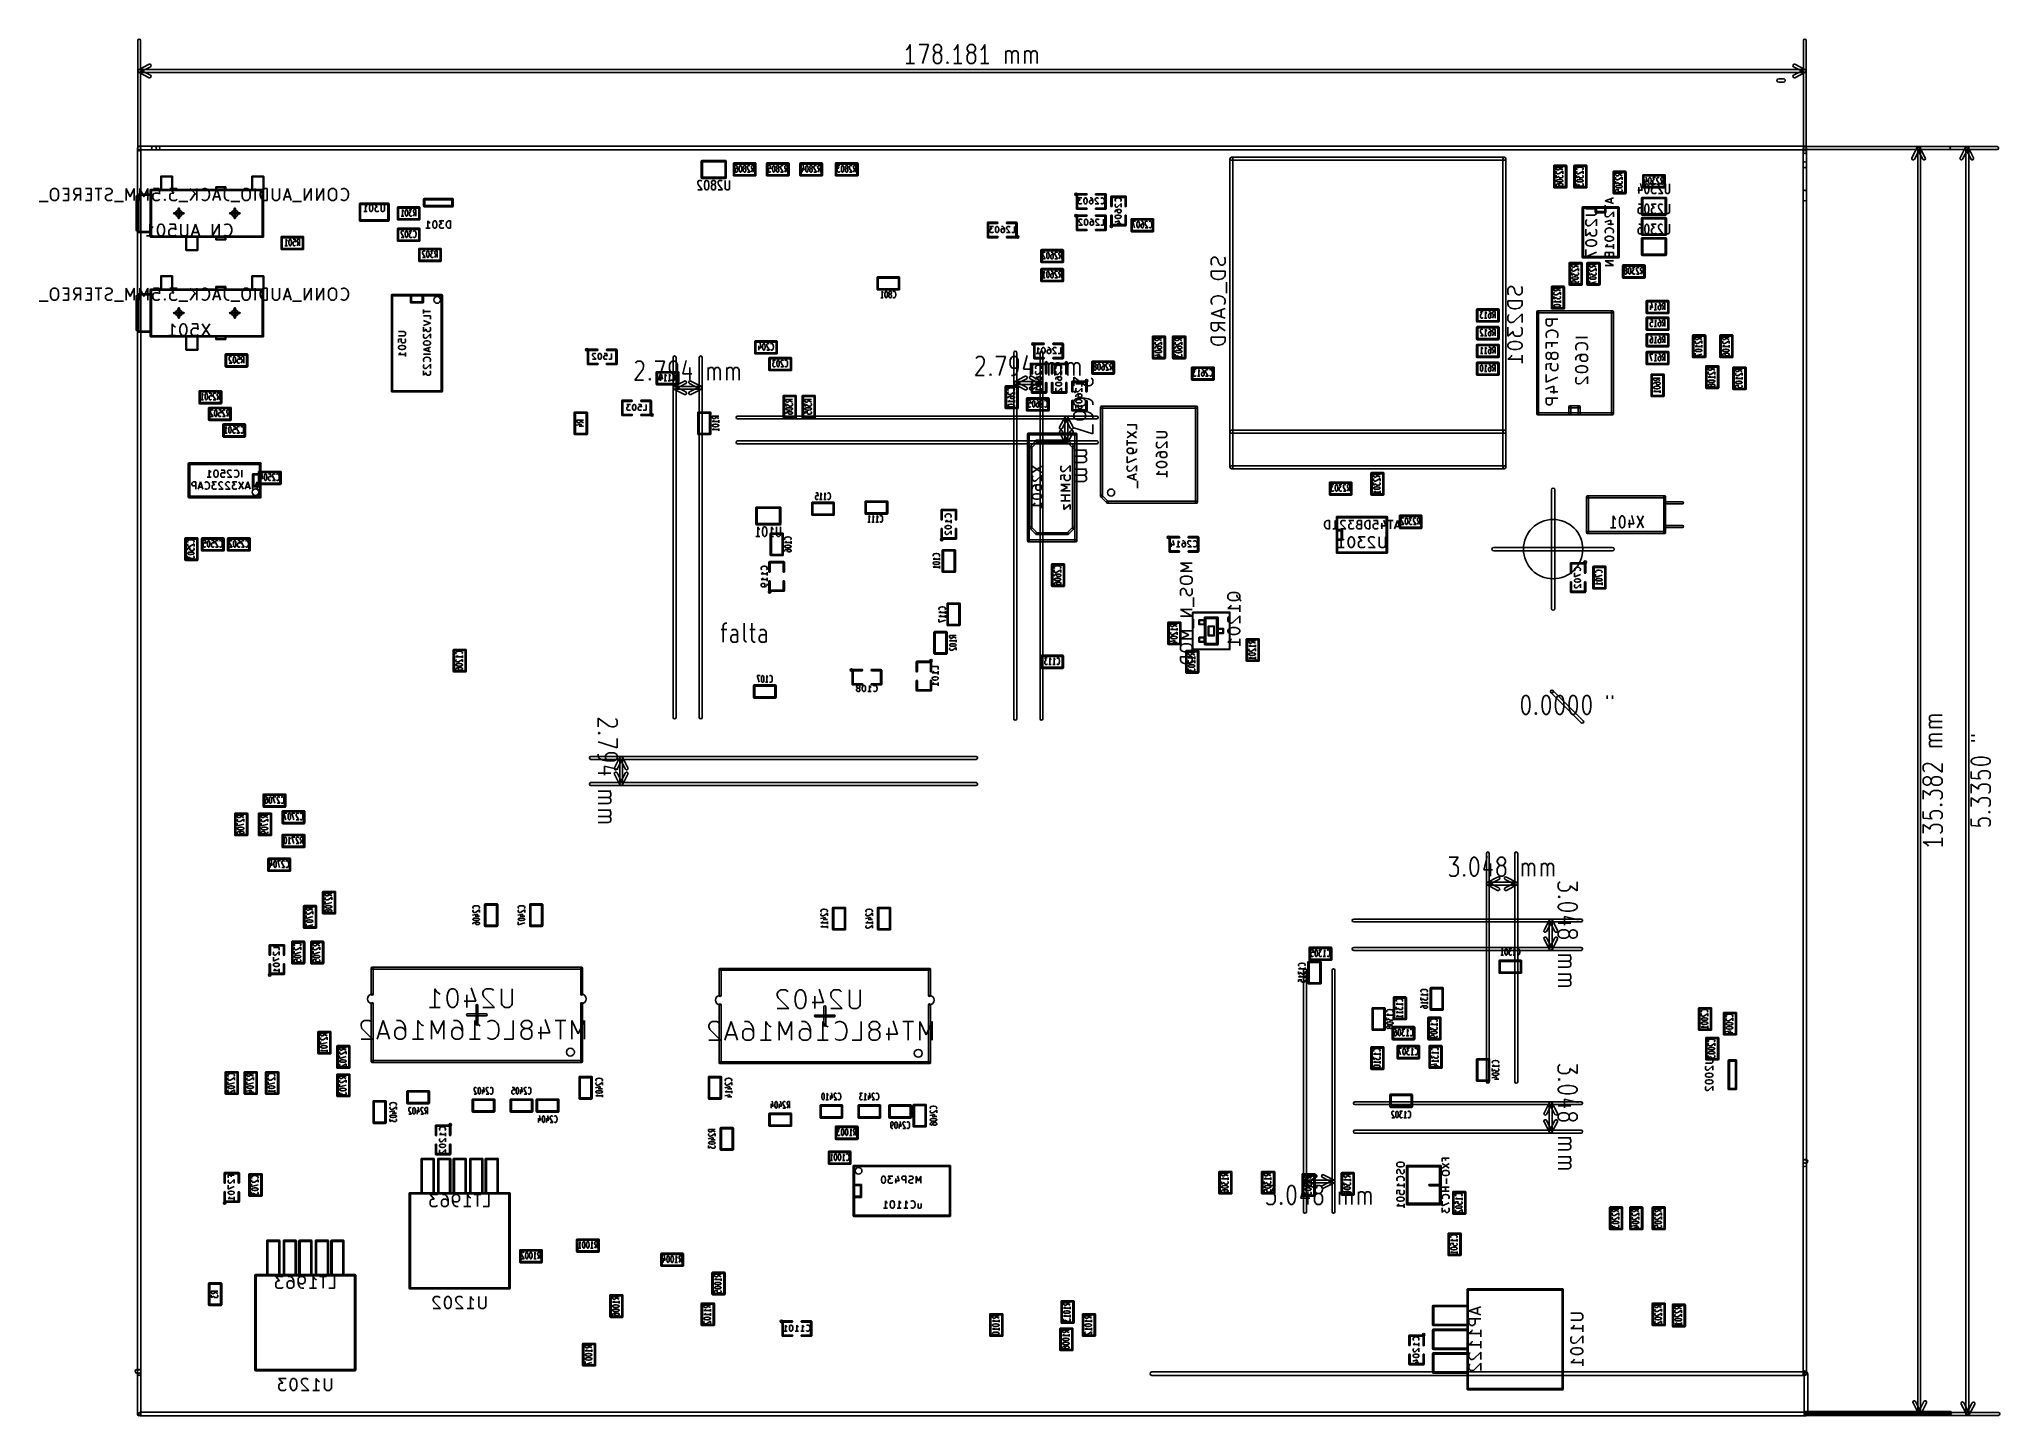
# Model space of a CAD drawing. Extents: x -29274 to 69862, y 24345 to 162744.
# Drawn here: x -12710 to 69862, y 24345 to 82360 of the extents above; entities outside this region: 4.
import ezdxf

# ---------------------------------------------------------------- set-up
doc = ezdxf.new("R2010")
doc.units = 0
doc.layers.add('BLACK', color=1, linetype='CONTINUOUS')

msp = doc.modelspace()

# ---------------------------------------------------------------- linework, layer by layer
at = {"layer": 'BLACK'}
for p, q in [((-29146, 162723), (-29047, 162624)), ((-29253, 162616), (-29154, 162517)), ((-8560, 77720), (-8560, 82300)), ((-8440, 77720), (-8440, 82300)), ((23862, 81946), (23805, 81908)), ((23920, 82022), (23862, 81946)), ((23977, 82136), (23920, 82022)), ((23977, 81336), (23977, 82136)), ((24348, 82136), (24748, 82136)), ((24748, 82136), (24491, 81336)), ((24947, 81984), (24976, 82060)), ((24947, 81946), (24947, 81984)), ((24976, 81870), (24947, 81946)), ((24976, 82060), (25004, 82098)), ((25004, 81831), (24976, 81870)), ((25004, 81755), (24976, 81717)), ((25004, 82098), (25062, 82136)), ((25062, 81793), (25004, 81831)), ((25062, 81793), (25004, 81755)), ((25062, 82136), (25176, 82136)), ((25176, 81793), (25062, 81793)), ((25176, 82136), (25233, 82098)), ((25233, 81831), (25176, 81793)), ((25233, 81755), (25176, 81793)), ((25233, 82098), (25262, 82060)), ((25262, 81870), (25233, 81831)), ((25262, 81717), (25233, 81755)), ((25262, 82060), (25290, 81984)), ((25290, 81946), (25262, 81870)), ((25290, 81984), (25290, 81946)), ((25861, 81946), (25804, 81908)), ((25919, 82022), (25861, 81946)), ((25976, 82136), (25919, 82022)), ((25976, 81336), (25976, 82136)), ((26375, 81984), (26404, 82060)), ((26375, 81946), (26375, 81984)), ((26404, 81870), (26375, 81946)), ((26404, 82060), (26432, 82098)), ((26432, 81831), (26404, 81870)), ((26432, 81755), (26404, 81717)), ((26432, 82098), (26490, 82136)), ((26490, 81793), (26432, 81831)), ((26490, 81793), (26432, 81755)), ((26490, 82136), (26604, 82136)), ((26604, 81793), (26490, 81793)), ((26604, 82136), (26661, 82098)), ((26661, 81831), (26604, 81793)), ((26661, 81755), (26604, 81793)), ((26661, 82098), (26690, 82060)), ((26690, 81870), (26661, 81831)), ((26690, 81717), (26661, 81755)), ((26690, 82060), (26718, 81984)), ((26718, 81946), (26690, 81870)), ((26718, 81984), (26718, 81946)), ((27003, 81946), (26946, 81908)), ((27061, 82022), (27003, 81946)), ((27118, 82136), (27061, 82022)), ((27118, 81336), (27118, 82136)), ((28003, 81336), (28003, 81870)), ((28003, 81793), (28031, 81831)), ((28031, 81831), (28089, 81870)), ((28089, 81870), (28174, 81870)), ((28174, 81870), (28231, 81831)), ((28231, 81831), (28260, 81755)), ((28260, 81755), (28289, 81831)), ((28260, 81755), (28260, 81336)), ((28289, 81831), (28346, 81870)), ((28346, 81870), (28431, 81870)), ((28431, 81870), (28489, 81831)), ((28489, 81831), (28517, 81755)), ((28517, 81755), (28517, 81336)), ((28803, 81336), (28803, 81870)), ((28803, 81793), (28831, 81831)), ((28831, 81831), (28889, 81870)), ((28889, 81870), (28974, 81870)), ((28974, 81870), (29031, 81831)), ((29031, 81831), (29060, 81755)), ((29060, 81755), (29089, 81831)), ((29060, 81755), (29060, 81336)), ((29089, 81831), (29146, 81870)), ((29146, 81870), (29231, 81870)), ((29231, 81870), (29289, 81831)), ((29289, 81831), (29317, 81755)), ((29317, 81755), (29317, 81336)), ((61590, 77720), (61590, 82300)), ((61710, 77720), (61710, 82300)), ((-8527, 81074), (-8085, 81303)), ((-8527, 80966), (-8085, 80737)), ((-8500, 81080), (61650, 81080)), ((-8500, 80960), (61650, 80960)), ((-8471, 80967), (-8029, 81196)), ((-8471, 81073), (-8029, 80844)), ((24148, 81336), (23805, 81336)), ((24976, 81717), (24947, 81641)), ((24947, 81641), (24947, 81489)), ((24947, 81489), (24976, 81412)), ((24976, 81412), (25004, 81374)), ((25004, 81374), (25062, 81336)), ((25062, 81336), (25176, 81336)), ((25176, 81336), (25233, 81374)), ((25233, 81374), (25262, 81412)), ((25290, 81641), (25262, 81717)), ((25262, 81412), (25290, 81489)), ((25290, 81489), (25290, 81641)), ((25518, 81374), (25547, 81412)), ((25547, 81336), (25518, 81374)), ((25547, 81412), (25575, 81374)), ((25547, 81412), (25547, 81336)), ((25575, 81374), (25547, 81336)), ((26147, 81336), (25804, 81336)), ((26404, 81717), (26375, 81641)), ((26375, 81641), (26375, 81489)), ((26375, 81489), (26404, 81412)), ((26404, 81412), (26432, 81374)), ((26432, 81374), (26490, 81336)), ((26490, 81336), (26604, 81336)), ((26604, 81336), (26661, 81374)), ((26661, 81374), (26690, 81412)), ((26718, 81641), (26690, 81717)), ((26690, 81412), (26718, 81489)), ((26718, 81489), (26718, 81641)), ((27289, 81336), (26946, 81336)), ((61621, 80967), (61179, 81197)), ((61621, 81073), (61179, 80843)), ((61677, 81073), (61235, 81303)), ((61677, 80967), (61235, 80737)), ((60550, 80695), (60750, 80695)), ((60550, 80545), (60750, 80545)), ((-8575, 26120), (-8575, 77770)), ((-8500, 77845), (-7700, 77845)), ((-8500, 77845), (-7850, 77845)), ((-8500, 77695), (-7700, 77695)), ((-8500, 77695), (-7850, 77695)), ((-8425, 26120), (-8425, 77770)), ((-7900, 77845), (61650, 77845)), ((-7900, 77695), (61650, 77695)), ((61575, 77620), (61575, 77770)), ((61575, 77020), (61575, 77620)), ((61650, 77834), (69752, 77834)), ((61650, 77833), (67720, 77833)), ((61650, 77714), (69752, 77714)), ((61650, 77713), (67720, 77713)), ((61725, 77620), (61725, 77770)), ((61725, 77020), (61725, 77620)), ((66387, 77802), (66158, 77360)), ((66494, 77746), (66265, 77304)), ((66387, 77746), (66618, 77305)), ((66406, 24474), (66406, 77774)), ((66494, 77801), (66725, 77360)), ((66526, 24474), (66526, 77774)), ((68419, 77804), (68190, 77362)), ((68526, 77748), (68297, 77306)), ((68419, 77748), (68650, 77307)), ((68438, 24426), (68438, 77776)), ((68526, 77803), (68757, 77362)), ((68558, 24426), (68558, 77776)), ((15175, 76520), (15175, 77220)), ((15200, 77245), (16200, 77245)), ((15200, 77195), (16200, 77195)), ((15225, 76520), (15225, 77220)), ((16175, 76520), (16175, 77220)), ((16225, 76520), (16225, 77220)), ((16525, 76620), (16525, 77120)), ((16550, 77145), (17450, 77145)), ((16550, 77095), (17450, 77095)), ((16575, 76620), (16575, 77120)), ((16602, 76877), (16610, 76903)), ((16602, 76810), (16602, 76877)), ((16610, 76783), (16602, 76810)), ((16610, 76903), (16619, 76917)), ((16619, 77037), (16653, 77037)), ((16619, 76917), (16636, 76930)), ((16636, 76930), (16670, 76930)), ((16653, 77037), (16670, 77023)), ((16670, 77023), (16679, 77010)), ((16670, 76930), (16688, 76917)), ((16679, 77010), (16696, 76970)), ((16688, 76917), (16696, 76903)), ((16696, 76970), (16705, 76917)), ((16696, 76903), (16705, 76877)), ((16705, 76810), (16696, 76783)), ((16705, 76917), (16705, 76810)), ((16781, 76983), (16773, 76930)), ((16773, 76930), (16773, 76863)), ((16773, 76863), (16781, 76810)), ((16790, 77010), (16781, 76983)), ((16781, 76810), (16790, 76783)), ((16799, 77023), (16790, 77010)), ((16816, 77037), (16799, 77023)), ((16833, 77037), (16816, 77037)), ((16850, 77023), (16833, 77037)), ((16859, 77010), (16850, 77023)), ((16867, 76983), (16859, 77010)), ((16859, 76783), (16867, 76810)), ((16876, 76930), (16867, 76983)), ((16867, 76810), (16876, 76863)), ((16876, 76863), (16876, 76930)), ((16952, 77010), (16944, 76983)), ((16944, 76983), (16944, 76970)), ((16944, 76970), (16952, 76943)), ((16944, 76863), (16952, 76890)), ((16944, 76810), (16944, 76863)), ((16952, 76783), (16944, 76810)), ((16961, 77023), (16952, 77010)), ((16952, 76943), (16961, 76930)), ((16952, 76890), (16961, 76903)), ((16978, 77037), (16961, 77023)), ((16961, 76930), (16978, 76917)), ((16961, 76903), (16978, 76917)), ((17012, 77037), (16978, 77037)), ((16978, 76917), (17012, 76917)), ((17030, 77023), (17012, 77037)), ((17012, 76917), (17030, 76930)), ((17012, 76917), (17030, 76903)), ((17038, 77010), (17030, 77023)), ((17030, 76930), (17038, 76943)), ((17030, 76903), (17038, 76890)), ((17047, 76983), (17038, 77010)), ((17038, 76943), (17047, 76970)), ((17038, 76890), (17047, 76863)), ((17047, 76810), (17038, 76783)), ((17047, 76970), (17047, 76983)), ((17047, 76863), (17047, 76810)), ((17123, 77010), (17115, 76983)), ((17115, 76983), (17115, 76957)), ((17115, 76957), (17123, 76917)), ((17132, 77023), (17123, 77010)), ((17123, 76917), (17226, 76757)), ((17149, 77037), (17132, 77023)), ((17192, 77037), (17149, 77037)), ((17209, 77023), (17192, 77037)), ((17218, 77010), (17209, 77023)), ((17295, 77010), (17286, 76983)), ((17286, 76983), (17286, 76943)), ((17286, 76943), (17295, 76917)), ((17286, 76757), (17346, 76890)), ((17303, 77023), (17295, 77010)), ((17295, 76917), (17303, 76903)), ((17321, 77037), (17303, 77023)), ((17303, 76903), (17321, 76890)), ((17389, 77037), (17321, 77037)), ((17321, 76890), (17389, 76890)), ((17389, 76757), (17389, 77037)), ((17425, 76620), (17425, 77120)), ((17475, 76620), (17475, 77120)), ((17925, 76620), (17925, 77120)), ((17950, 77145), (18850, 77145)), ((17950, 77095), (18850, 77095)), ((17975, 76620), (17975, 77120)), ((18010, 76903), (18002, 76877)), ((18002, 76877), (18002, 76810)), ((18002, 76810), (18010, 76783)), ((18010, 77037), (18096, 77037)), ((18019, 76917), (18010, 76903)), ((18036, 76930), (18019, 76917)), ((18079, 76930), (18036, 76930)), ((18096, 76917), (18079, 76930)), ((18096, 77037), (18105, 76903)), ((18105, 76903), (18096, 76917)), ((18181, 76983), (18173, 76930)), ((18173, 76930), (18173, 76863)), ((18173, 76863), (18181, 76810)), ((18190, 77010), (18181, 76983)), ((18181, 76810), (18190, 76783)), ((18199, 77023), (18190, 77010)), ((18216, 77037), (18199, 77023)), ((18233, 77037), (18216, 77037)), ((18250, 77023), (18233, 77037)), ((18259, 77010), (18250, 77023)), ((18267, 76983), (18259, 77010)), ((18259, 76783), (18267, 76810)), ((18276, 76930), (18267, 76983)), ((18267, 76810), (18276, 76863)), ((18276, 76863), (18276, 76930)), ((18352, 77010), (18344, 76983)), ((18344, 76983), (18344, 76970)), ((18344, 76970), (18352, 76943)), ((18344, 76863), (18352, 76890)), ((18344, 76810), (18344, 76863)), ((18352, 76783), (18344, 76810)), ((18361, 77023), (18352, 77010)), ((18352, 76943), (18361, 76930)), ((18352, 76890), (18361, 76903)), ((18378, 77037), (18361, 77023)), ((18361, 76930), (18378, 76917)), ((18361, 76903), (18378, 76917)), ((18412, 77037), (18378, 77037)), ((18378, 76917), (18412, 76917)), ((18430, 77023), (18412, 77037)), ((18412, 76917), (18430, 76930)), ((18412, 76917), (18430, 76903)), ((18438, 77010), (18430, 77023)), ((18430, 76930), (18438, 76943)), ((18430, 76903), (18438, 76890)), ((18447, 76983), (18438, 77010)), ((18438, 76943), (18447, 76970)), ((18438, 76890), (18447, 76863)), ((18447, 76810), (18438, 76783)), ((18447, 76970), (18447, 76983)), ((18447, 76863), (18447, 76810)), ((18523, 77010), (18515, 76983)), ((18515, 76983), (18515, 76957)), ((18515, 76957), (18523, 76917)), ((18532, 77023), (18523, 77010)), ((18523, 76917), (18626, 76757)), ((18549, 77037), (18532, 77023)), ((18592, 77037), (18549, 77037)), ((18609, 77023), (18592, 77037)), ((18618, 77010), (18609, 77023)), ((18695, 77010), (18686, 76983)), ((18686, 76983), (18686, 76943)), ((18686, 76943), (18695, 76917)), ((18686, 76757), (18746, 76890)), ((18703, 77023), (18695, 77010)), ((18695, 76917), (18703, 76903)), ((18721, 77037), (18703, 77023)), ((18703, 76903), (18721, 76890)), ((18789, 77037), (18721, 77037)), ((18721, 76890), (18789, 76890)), ((18789, 76757), (18789, 77037)), ((18825, 76620), (18825, 77120)), ((18875, 76620), (18875, 77120)), ((19325, 76620), (19325, 77120)), ((19350, 77145), (20250, 77145)), ((19350, 77095), (20250, 77095)), ((19375, 76620), (19375, 77120)), ((19505, 76850), (19393, 76850)), ((19419, 76943), (19419, 76757)), ((19462, 77050), (19505, 76850)), ((19581, 76983), (19573, 76930)), ((19573, 76930), (19573, 76863)), ((19573, 76863), (19581, 76810)), ((19590, 77010), (19581, 76983)), ((19581, 76810), (19590, 76783)), ((19599, 77023), (19590, 77010)), ((19616, 77037), (19599, 77023)), ((19633, 77037), (19616, 77037)), ((19650, 77023), (19633, 77037)), ((19659, 77010), (19650, 77023)), ((19667, 76983), (19659, 77010)), ((19659, 76783), (19667, 76810)), ((19676, 76930), (19667, 76983)), ((19667, 76810), (19676, 76863)), ((19676, 76863), (19676, 76930)), ((19752, 77010), (19744, 76983)), ((19744, 76983), (19744, 76970)), ((19744, 76970), (19752, 76943)), ((19744, 76863), (19752, 76890)), ((19744, 76810), (19744, 76863)), ((19752, 76783), (19744, 76810)), ((19761, 77023), (19752, 77010)), ((19752, 76943), (19761, 76930)), ((19752, 76890), (19761, 76903)), ((19778, 77037), (19761, 77023)), ((19761, 76930), (19778, 76917)), ((19761, 76903), (19778, 76917)), ((19812, 77037), (19778, 77037)), ((19778, 76917), (19812, 76917)), ((19830, 77023), (19812, 77037)), ((19812, 76917), (19830, 76930)), ((19812, 76917), (19830, 76903)), ((19838, 77010), (19830, 77023)), ((19830, 76930), (19838, 76943)), ((19830, 76903), (19838, 76890)), ((19847, 76983), (19838, 77010)), ((19838, 76943), (19847, 76970)), ((19838, 76890), (19847, 76863)), ((19847, 76810), (19838, 76783)), ((19847, 76970), (19847, 76983)), ((19847, 76863), (19847, 76810)), ((19923, 77010), (19915, 76983)), ((19915, 76983), (19915, 76957)), ((19915, 76957), (19923, 76917)), ((19932, 77023), (19923, 77010)), ((19923, 76917), (20026, 76757)), ((19949, 77037), (19932, 77023)), ((19992, 77037), (19949, 77037)), ((20009, 77023), (19992, 77037)), ((20018, 77010), (20009, 77023)), ((20095, 77010), (20086, 76983)), ((20086, 76983), (20086, 76943)), ((20086, 76943), (20095, 76917)), ((20086, 76757), (20146, 76890)), ((20103, 77023), (20095, 77010)), ((20095, 76917), (20103, 76903)), ((20121, 77037), (20103, 77023)), ((20103, 76903), (20121, 76890)), ((20189, 77037), (20121, 77037)), ((20121, 76890), (20189, 76890)), ((20189, 76757), (20189, 77037)), ((20225, 76620), (20225, 77120)), ((20275, 76620), (20275, 77120)), ((20825, 76620), (20825, 77120)), ((20850, 77145), (21750, 77145)), ((20850, 77095), (21750, 77095)), ((20875, 76620), (20875, 77120)), ((21013, 77037), (20902, 77037)), ((20902, 77037), (20962, 76930)), ((20910, 76903), (20902, 76877)), ((20902, 76877), (20902, 76810)), ((20902, 76810), (20910, 76783)), ((20919, 76917), (20910, 76903)), ((20936, 76930), (20919, 76917)), ((20962, 76930), (20936, 76930)), ((21081, 76983), (21073, 76930)), ((21073, 76930), (21073, 76863)), ((21073, 76863), (21081, 76810)), ((21090, 77010), (21081, 76983)), ((21081, 76810), (21090, 76783)), ((21099, 77023), (21090, 77010)), ((21116, 77037), (21099, 77023)), ((21133, 77037), (21116, 77037)), ((21150, 77023), (21133, 77037)), ((21159, 77010), (21150, 77023)), ((21167, 76983), (21159, 77010)), ((21159, 76783), (21167, 76810)), ((21176, 76930), (21167, 76983)), ((21167, 76810), (21176, 76863)), ((21176, 76863), (21176, 76930)), ((21252, 77010), (21244, 76983)), ((21244, 76983), (21244, 76970)), ((21244, 76970), (21252, 76943)), ((21244, 76863), (21252, 76890)), ((21244, 76810), (21244, 76863)), ((21252, 76783), (21244, 76810)), ((21261, 77023), (21252, 77010)), ((21252, 76943), (21261, 76930)), ((21252, 76890), (21261, 76903)), ((21278, 77037), (21261, 77023)), ((21261, 76930), (21278, 76917)), ((21261, 76903), (21278, 76917)), ((21312, 77037), (21278, 77037)), ((21278, 76917), (21312, 76917)), ((21330, 77023), (21312, 77037)), ((21312, 76917), (21330, 76930)), ((21312, 76917), (21330, 76903)), ((21338, 77010), (21330, 77023)), ((21330, 76930), (21338, 76943)), ((21330, 76903), (21338, 76890)), ((21347, 76983), (21338, 77010)), ((21338, 76943), (21347, 76970)), ((21338, 76890), (21347, 76863)), ((21347, 76810), (21338, 76783)), ((21347, 76970), (21347, 76983)), ((21347, 76863), (21347, 76810)), ((21423, 77010), (21415, 76983)), ((21415, 76983), (21415, 76957)), ((21415, 76957), (21423, 76917)), ((21432, 77023), (21423, 77010)), ((21423, 76917), (21526, 76757)), ((21449, 77037), (21432, 77023)), ((21492, 77037), (21449, 77037)), ((21509, 77023), (21492, 77037)), ((21518, 77010), (21509, 77023)), ((21595, 77010), (21586, 76983)), ((21586, 76983), (21586, 76943)), ((21586, 76943), (21595, 76917)), ((21586, 76757), (21646, 76890)), ((21603, 77023), (21595, 77010)), ((21595, 76917), (21603, 76903)), ((21621, 77037), (21603, 77023)), ((21603, 76903), (21621, 76890)), ((21689, 77037), (21621, 77037)), ((21621, 76890), (21689, 76890)), ((21689, 76757), (21689, 77037)), ((21725, 76620), (21725, 77120)), ((21775, 76620), (21775, 77120)), ((37438, 65820), (37438, 77320)), ((37500, 77382), (49000, 77382)), ((37500, 77258), (49000, 77258)), ((37562, 65820), (37562, 77320)), ((48938, 65820), (48938, 77320)), ((49062, 65820), (49062, 77320)), ((51075, 76120), (51075, 77020)), ((51100, 77045), (51600, 77045)), ((51100, 76995), (51600, 76995)), ((51125, 76120), (51125, 77020)), ((51463, 76959), (51183, 76959)), ((51183, 76959), (51183, 76891)), ((51183, 76891), (51197, 76873)), ((51197, 76873), (51210, 76865)), ((51210, 76865), (51237, 76856)), ((51237, 76856), (51277, 76856)), ((51277, 76856), (51303, 76865)), ((51303, 76865), (51317, 76873)), ((51303, 76693), (51463, 76796)), ((51317, 76873), (51330, 76891)), ((51330, 76891), (51330, 76959)), ((51463, 76856), (51330, 76916)), ((51463, 76796), (51463, 76685)), ((51575, 76120), (51575, 77020)), ((51625, 76120), (51625, 77020)), ((51925, 76120), (51925, 77020)), ((51950, 77045), (52450, 77045)), ((51950, 76995), (52450, 76995)), ((51975, 76120), (51975, 77020)), ((52047, 76933), (52033, 76908)), ((52033, 76908), (52033, 76891)), ((52033, 76891), (52047, 76865)), ((52073, 76951), (52047, 76933)), ((52047, 76865), (52060, 76856)), ((52100, 76959), (52073, 76951)), ((52153, 76968), (52100, 76959)), ((52193, 76968), (52153, 76968)), ((52153, 76693), (52313, 76796)), ((52247, 76959), (52193, 76968)), ((52273, 76951), (52247, 76959)), ((52300, 76933), (52273, 76951)), ((52287, 76856), (52300, 76865)), ((52313, 76908), (52300, 76933)), ((52300, 76865), (52313, 76891)), ((52313, 76891), (52313, 76908)), ((52313, 76796), (52313, 76685)), ((52425, 76120), (52425, 77020)), ((52475, 76120), (52475, 77020)), ((53600, 76795), (54100, 76795)), ((61575, 75620), (61575, 77120)), ((61725, 75620), (61725, 77120)), ((-12210, 75996), (-12234, 75901)), ((-12162, 76044), (-12210, 75996)), ((-12115, 76068), (-12162, 76044)), ((-12019, 76068), (-12115, 76068)), ((-11972, 76044), (-12019, 76068)), ((-11924, 75996), (-11972, 76044)), ((-11900, 75901), (-11924, 75996)), ((-11472, 76068), (-11710, 76068)), ((-11472, 75568), (-11472, 76068)), ((-11234, 76020), (-11258, 75972)), ((-11258, 75972), (-11258, 75901)), ((-11210, 76044), (-11234, 76020)), ((-11163, 76068), (-11210, 76044)), ((-10972, 76068), (-11163, 76068)), ((-10972, 75568), (-10972, 76068)), ((-10520, 76068), (-10758, 76068)), ((-10520, 75568), (-10520, 76068)), ((-10068, 76068), (-10353, 76068)), ((-10210, 75568), (-10210, 76068)), ((-9854, 76068), (-9925, 76044)), ((-9734, 76068), (-9854, 76068)), ((-9687, 76044), (-9734, 76068)), ((-9663, 76020), (-9687, 76044)), ((-9639, 75972), (-9663, 76020)), ((-9639, 75925), (-9639, 75972)), ((-8878, 75710), (-9044, 76068)), ((-9044, 76068), (-9044, 75568)), ((-8711, 76068), (-8878, 75710)), ((-8711, 75568), (-8711, 76068)), ((-8307, 75710), (-8473, 76068)), ((-8473, 76068), (-8473, 75568)), ((-8140, 76068), (-8307, 75710)), ((-8140, 75568), (-8140, 76068)), ((-8037, 75808), (-8037, 76004)), ((-8011, 76029), (-5257, 76029)), ((-8011, 75979), (-5257, 75979)), ((-7987, 75808), (-7987, 76004)), ((-7902, 76068), (-7664, 76068)), ((-7664, 76068), (-7640, 75830)), ((-7592, 76005), (-7592, 76575)), ((-7578, 76588), (-7106, 76588)), ((-7578, 76562), (-7106, 76562)), ((-7578, 76017), (-7106, 76017)), ((-7578, 75991), (-7106, 75991)), ((-7566, 76005), (-7566, 76575)), ((-6902, 76068), (-7212, 76068)), ((-7212, 76068), (-7045, 75877)), ((-7119, 76005), (-7119, 76575)), ((-7093, 76005), (-7093, 76575)), ((-6355, 76068), (-6069, 75782)), ((-6069, 75568), (-6069, 76068)), ((-5831, 76044), (-5855, 76020)), ((-5760, 76068), (-5831, 76044)), ((-5712, 76068), (-5760, 76068)), ((-5640, 76044), (-5712, 76068)), ((-5593, 75996), (-5640, 76044)), ((-5569, 75949), (-5593, 75996)), ((-5235, 76068), (-5402, 75568)), ((-5270, 76004), (-5270, 76122)), ((-5257, 76135), (-4863, 76135)), ((-5257, 76109), (-4863, 76109)), ((-5257, 76029), (-4863, 76029)), ((-5257, 75979), (-4863, 75979)), ((-5244, 76004), (-5244, 76122)), ((-5069, 75568), (-5235, 76068)), ((-4902, 76068), (-4902, 75710)), ((-4876, 76004), (-4876, 76122)), ((-4862, 76029), (-3288, 76029)), ((-4862, 75979), (-3288, 75979)), ((-4850, 76004), (-4850, 76122)), ((-4140, 75996), (-4164, 75901)), ((-4092, 76044), (-4140, 75996)), ((-4045, 76068), (-4092, 76044)), ((-3949, 76068), (-4045, 76068)), ((-3902, 76044), (-3949, 76068)), ((-3854, 75996), (-3902, 76044)), ((-3830, 75901), (-3854, 75996)), ((-3754, 76005), (-3754, 76575)), ((-3741, 76588), (-3269, 76588)), ((-3741, 76562), (-3269, 76562)), ((-3741, 76017), (-3269, 76017)), ((-3741, 75991), (-3269, 75991)), ((-3728, 76005), (-3728, 76575)), ((-3616, 75568), (-3616, 76068)), ((-3354, 75996), (-3378, 75949)), ((-3307, 76044), (-3354, 75996)), ((-3313, 74036), (-3313, 76004)), ((-3235, 76068), (-3307, 76044)), ((-3282, 76005), (-3282, 76575)), ((-3263, 74036), (-3263, 76004)), ((-3256, 76005), (-3256, 76575)), ((-3116, 76068), (-3235, 76068)), ((-3116, 75568), (-3116, 76068)), ((-2878, 75663), (-2878, 76068)), ((-2592, 76068), (-2592, 75663)), ((-2258, 76068), (-2425, 75568)), ((-2092, 75568), (-2258, 76068)), ((-1258, 76068), (-1544, 75568)), ((-1544, 75568), (-1544, 76068)), ((-1258, 75568), (-1258, 76068)), ((-734, 76068), (-1020, 75568)), ((-1020, 75568), (-1020, 76068)), ((-734, 75568), (-734, 76068)), ((-496, 75996), (-520, 75901)), ((-448, 76044), (-496, 75996)), ((-401, 76068), (-448, 76044)), ((-305, 76068), (-401, 76068)), ((-258, 76044), (-305, 76068)), ((-210, 75996), (-258, 76044)), ((-186, 75901), (-210, 75996)), ((28, 76044), (4, 76020)), ((99, 76068), (28, 76044)), ((147, 76068), (99, 76068)), ((219, 76044), (147, 76068)), ((266, 75996), (219, 76044)), ((290, 75949), (266, 75996)), ((15043, 76370), (15028, 76332)), ((15028, 76332), (15028, 76294)), ((15028, 76294), (15043, 76237)), ((15214, 76008), (15028, 76008)), ((15057, 76389), (15043, 76370)), ((15043, 76237), (15214, 76008)), ((15086, 76408), (15057, 76389)), ((15157, 76408), (15086, 76408)), ((15186, 76389), (15157, 76408)), ((15200, 76370), (15186, 76389)), ((15200, 76545), (16200, 76545)), ((15200, 76495), (16200, 76495)), ((15329, 76332), (15314, 76256)), ((15314, 76256), (15314, 76160)), ((15314, 76160), (15329, 76084)), ((15343, 76370), (15329, 76332)), ((15329, 76084), (15343, 76046)), ((15357, 76389), (15343, 76370)), ((15343, 76046), (15357, 76027)), ((15386, 76408), (15357, 76389)), ((15357, 76027), (15386, 76008)), ((15414, 76408), (15386, 76408)), ((15386, 76008), (15414, 76008)), ((15443, 76389), (15414, 76408)), ((15414, 76008), (15443, 76027)), ((15457, 76370), (15443, 76389)), ((15443, 76027), (15457, 76046)), ((15472, 76332), (15457, 76370)), ((15457, 76046), (15472, 76084)), ((15486, 76256), (15472, 76332)), ((15472, 76084), (15486, 76160)), ((15486, 76160), (15486, 76256)), ((15615, 76370), (15600, 76332)), ((15600, 76332), (15600, 76313)), ((15600, 76313), (15615, 76275)), ((15600, 76160), (15615, 76199)), ((15600, 76084), (15600, 76160)), ((15615, 76046), (15600, 76084)), ((15629, 76389), (15615, 76370)), ((15615, 76275), (15629, 76256)), ((15615, 76199), (15629, 76218)), ((15629, 76027), (15615, 76046)), ((15658, 76408), (15629, 76389)), ((15629, 76256), (15658, 76237)), ((15629, 76218), (15658, 76237)), ((15658, 76008), (15629, 76027)), ((15715, 76408), (15658, 76408)), ((15658, 76237), (15715, 76237)), ((15715, 76008), (15658, 76008)), ((15743, 76389), (15715, 76408)), ((15715, 76237), (15743, 76256)), ((15715, 76237), (15743, 76218)), ((15743, 76027), (15715, 76008)), ((15758, 76370), (15743, 76389)), ((15743, 76256), (15758, 76275)), ((15743, 76218), (15758, 76199)), ((15758, 76046), (15743, 76027)), ((15772, 76332), (15758, 76370)), ((15758, 76275), (15772, 76313)), ((15758, 76199), (15772, 76160)), ((15772, 76084), (15758, 76046)), ((15772, 76313), (15772, 76332)), ((15772, 76160), (15772, 76084)), ((15901, 76370), (15886, 76332)), ((15886, 76332), (15886, 76294)), ((15886, 76294), (15901, 76237)), ((16072, 76008), (15886, 76008)), ((15915, 76389), (15901, 76370)), ((15901, 76237), (16072, 76008)), ((15944, 76408), (15915, 76389)), ((16015, 76408), (15944, 76408)), ((16044, 76389), (16015, 76408)), ((16058, 76370), (16044, 76389)), ((16186, 76084), (16186, 76408)), ((16200, 76046), (16186, 76084)), ((16215, 76027), (16200, 76046)), ((16243, 76008), (16215, 76027)), ((16300, 76008), (16243, 76008)), ((16329, 76027), (16300, 76008)), ((16343, 76046), (16329, 76027)), ((16358, 76084), (16343, 76046)), ((16358, 76408), (16358, 76084)), ((16550, 76645), (17450, 76645)), ((16550, 76595), (17450, 76595)), ((16619, 76770), (16610, 76783)), ((16636, 76757), (16619, 76770)), ((16670, 76757), (16636, 76757)), ((16688, 76770), (16670, 76757)), ((16696, 76783), (16688, 76770)), ((16790, 76783), (16799, 76770)), ((16799, 76770), (16816, 76757)), ((16816, 76757), (16833, 76757)), ((16833, 76757), (16850, 76770)), ((16850, 76770), (16859, 76783)), ((16961, 76770), (16952, 76783)), ((16978, 76757), (16961, 76770)), ((17012, 76757), (16978, 76757)), ((17030, 76770), (17012, 76757)), ((17038, 76783), (17030, 76770)), ((17226, 76757), (17115, 76757)), ((17950, 76645), (18850, 76645)), ((17950, 76595), (18850, 76595)), ((18010, 76783), (18019, 76770)), ((18019, 76770), (18036, 76757)), ((18036, 76757), (18079, 76757)), ((18079, 76757), (18096, 76770)), ((18096, 76770), (18105, 76783)), ((18190, 76783), (18199, 76770)), ((18199, 76770), (18216, 76757)), ((18216, 76757), (18233, 76757)), ((18233, 76757), (18250, 76770)), ((18250, 76770), (18259, 76783)), ((18361, 76770), (18352, 76783)), ((18378, 76757), (18361, 76770)), ((18412, 76757), (18378, 76757)), ((18430, 76770), (18412, 76757)), ((18438, 76783), (18430, 76770)), ((18626, 76757), (18515, 76757)), ((19350, 76645), (20250, 76645)), ((19350, 76595), (20250, 76595)), ((19590, 76783), (19599, 76770)), ((19599, 76770), (19616, 76757)), ((19616, 76757), (19633, 76757)), ((19633, 76757), (19650, 76770)), ((19650, 76770), (19659, 76783)), ((19761, 76770), (19752, 76783)), ((19778, 76757), (19761, 76770)), ((19812, 76757), (19778, 76757)), ((19830, 76770), (19812, 76757)), ((19838, 76783), (19830, 76770)), ((20026, 76757), (19915, 76757)), ((20850, 76645), (21750, 76645)), ((20850, 76595), (21750, 76595)), ((20910, 76783), (20919, 76770)), ((20919, 76770), (20936, 76757)), ((20936, 76757), (20988, 76757)), ((20988, 76757), (21005, 76770)), ((21005, 76770), (21013, 76783)), ((21090, 76783), (21099, 76770)), ((21099, 76770), (21116, 76757)), ((21116, 76757), (21133, 76757)), ((21133, 76757), (21150, 76770)), ((21150, 76770), (21159, 76783)), ((21261, 76770), (21252, 76783)), ((21278, 76757), (21261, 76770)), ((21312, 76757), (21278, 76757)), ((21330, 76770), (21312, 76757)), ((21338, 76783), (21330, 76770)), ((21526, 76757), (21415, 76757)), ((51100, 76145), (51600, 76145)), ((51100, 76095), (51600, 76095)), ((51197, 76779), (51183, 76762)), ((51183, 76762), (51183, 76719)), ((51183, 76719), (51197, 76702)), ((51183, 76625), (51183, 76514)), ((51183, 76514), (51290, 76574)), ((51197, 76420), (51183, 76403)), ((51183, 76403), (51183, 76386)), ((51183, 76386), (51197, 76369)), ((51183, 76223), (51197, 76240)), ((51183, 76189), (51183, 76223)), ((51210, 76788), (51197, 76779)), ((51197, 76702), (51210, 76693)), ((51210, 76429), (51197, 76420)), ((51197, 76369), (51210, 76360)), ((51197, 76240), (51210, 76249)), ((51210, 76693), (51237, 76685)), ((51237, 76437), (51210, 76429)), ((51210, 76360), (51237, 76351)), ((51210, 76249), (51250, 76266)), ((51237, 76685), (51263, 76685)), ((51290, 76446), (51237, 76437)), ((51237, 76351), (51290, 76343)), ((51250, 76266), (51303, 76275)), ((51263, 76685), (51303, 76693)), ((51290, 76574), (51290, 76548)), ((51290, 76548), (51303, 76531)), ((51357, 76446), (51290, 76446)), ((51290, 76343), (51357, 76343)), ((51290, 76240), (51303, 76258)), ((51290, 76206), (51290, 76240)), ((51303, 76189), (51290, 76206)), ((51303, 76531), (51317, 76522)), ((51303, 76275), (51410, 76275)), ((51303, 76258), (51317, 76266)), ((51317, 76180), (51303, 76189)), ((51317, 76522), (51343, 76514)), ((51317, 76266), (51343, 76275)), ((51343, 76172), (51317, 76180)), ((51343, 76514), (51410, 76514)), ((51410, 76172), (51343, 76172)), ((51410, 76437), (51357, 76446)), ((51357, 76343), (51410, 76351)), ((51410, 76514), (51437, 76522)), ((51437, 76429), (51410, 76437)), ((51410, 76351), (51437, 76360)), ((51410, 76275), (51437, 76266)), ((51437, 76180), (51410, 76172)), ((51450, 76617), (51437, 76625)), ((51437, 76522), (51450, 76531)), ((51450, 76420), (51437, 76429)), ((51437, 76360), (51450, 76369)), ((51437, 76266), (51450, 76258)), ((51450, 76189), (51437, 76180)), ((51463, 76600), (51450, 76617)), ((51450, 76531), (51463, 76548)), ((51463, 76403), (51450, 76420)), ((51450, 76369), (51463, 76386)), ((51450, 76258), (51463, 76240)), ((51463, 76206), (51450, 76189)), ((51463, 76548), (51463, 76600)), ((51463, 76386), (51463, 76403)), ((51463, 76240), (51463, 76206)), ((51950, 76145), (52450, 76145)), ((51950, 76095), (52450, 76095)), ((52047, 76779), (52033, 76762)), ((52033, 76762), (52033, 76719)), ((52033, 76719), (52047, 76702)), ((52033, 76625), (52033, 76514)), ((52033, 76514), (52140, 76574)), ((52047, 76420), (52033, 76403)), ((52033, 76403), (52033, 76386)), ((52033, 76386), (52047, 76369)), ((52033, 76283), (52033, 76172)), ((52033, 76172), (52140, 76232)), ((52060, 76788), (52047, 76779)), ((52047, 76702), (52060, 76693)), ((52060, 76429), (52047, 76420)), ((52047, 76369), (52060, 76360)), ((52060, 76693), (52087, 76685)), ((52087, 76437), (52060, 76429)), ((52060, 76360), (52087, 76351)), ((52087, 76685), (52113, 76685)), ((52140, 76446), (52087, 76437)), ((52087, 76351), (52140, 76343)), ((52113, 76685), (52153, 76693)), ((52140, 76574), (52140, 76548)), ((52140, 76548), (52153, 76531)), ((52207, 76446), (52140, 76446)), ((52140, 76343), (52207, 76343)), ((52140, 76232), (52140, 76206)), ((52140, 76206), (52153, 76189)), ((52153, 76531), (52167, 76522)), ((52153, 76189), (52167, 76180)), ((52167, 76522), (52193, 76514)), ((52167, 76180), (52193, 76172)), ((52193, 76514), (52260, 76514)), ((52193, 76172), (52260, 76172)), ((52260, 76437), (52207, 76446)), ((52207, 76343), (52260, 76351)), ((52260, 76514), (52287, 76522)), ((52287, 76429), (52260, 76437)), ((52260, 76351), (52287, 76360)), ((52260, 76172), (52287, 76180)), ((52300, 76617), (52287, 76625)), ((52287, 76522), (52300, 76531)), ((52300, 76420), (52287, 76429)), ((52287, 76360), (52300, 76369)), ((52300, 76275), (52287, 76283)), ((52287, 76180), (52300, 76189)), ((52313, 76600), (52300, 76617)), ((52300, 76531), (52313, 76548)), ((52313, 76403), (52300, 76420)), ((52300, 76369), (52313, 76386)), ((52313, 76258), (52300, 76275)), ((52300, 76189), (52313, 76206)), ((52313, 76548), (52313, 76600)), ((52313, 76386), (52313, 76403)), ((52313, 76206), (52313, 76258)), ((53575, 75870), (53575, 76770)), ((53600, 76745), (54100, 76745)), ((53625, 75870), (53625, 76770)), ((53963, 76709), (53683, 76709)), ((53683, 76709), (53683, 76641)), ((53683, 76641), (53697, 76623)), ((53697, 76529), (53683, 76512)), ((53683, 76512), (53683, 76469)), ((53683, 76469), (53697, 76452)), ((53683, 76375), (53683, 76264)), ((53683, 76264), (53790, 76324)), ((53697, 76170), (53683, 76153)), ((53683, 76153), (53683, 76136)), ((53683, 76136), (53697, 76119)), ((53683, 76016), (53817, 76025)), ((53683, 75930), (53683, 76016)), ((53697, 76623), (53710, 76615)), ((53710, 76538), (53697, 76529)), ((53697, 76452), (53710, 76443)), ((53710, 76179), (53697, 76170)), ((53697, 76119), (53710, 76110)), ((53710, 76615), (53737, 76606)), ((53710, 76443), (53737, 76435)), ((53737, 76187), (53710, 76179)), ((53710, 76110), (53737, 76101)), ((53737, 76606), (53777, 76606)), ((53737, 76435), (53763, 76435)), ((53790, 76196), (53737, 76187)), ((53737, 76101), (53790, 76093)), ((53763, 76435), (53803, 76443)), ((53777, 76606), (53803, 76615)), ((53790, 76324), (53790, 76298)), ((53790, 76298), (53803, 76281)), ((53857, 76196), (53790, 76196)), ((53790, 76093), (53857, 76093)), ((53803, 76016), (53790, 75999)), ((53790, 75999), (53790, 75956)), ((53803, 76615), (53817, 76623)), ((53803, 76443), (53963, 76546)), ((53803, 76281), (53817, 76272)), ((53817, 76025), (53803, 76016)), ((53817, 76623), (53830, 76641)), ((53817, 76272), (53843, 76264)), ((53830, 76641), (53830, 76709)), ((53963, 76606), (53830, 76666)), ((53843, 76264), (53910, 76264)), ((53910, 76187), (53857, 76196)), ((53857, 76093), (53910, 76101)), ((53910, 76264), (53937, 76272)), ((53937, 76179), (53910, 76187)), ((53910, 76101), (53937, 76110)), ((53950, 76367), (53937, 76375)), ((53937, 76272), (53950, 76281)), ((53950, 76170), (53937, 76179)), ((53937, 76110), (53950, 76119)), ((53950, 76016), (53937, 76025)), ((53963, 76350), (53950, 76367)), ((53950, 76281), (53963, 76298)), ((53963, 76153), (53950, 76170)), ((53950, 76119), (53963, 76136)), ((53963, 75999), (53950, 76016)), ((53963, 76546), (53963, 76435)), ((53963, 76298), (53963, 76350)), ((53963, 76136), (53963, 76153)), ((53963, 75956), (53963, 75999)), ((54075, 75870), (54075, 76770)), ((54125, 75870), (54125, 76770)), ((54800, 75991), (54614, 75991)), ((54657, 76125), (54657, 75858)), ((54728, 76277), (54800, 75991)), ((54825, 76120), (54825, 76620)), ((54850, 76645), (55750, 76645)), ((54850, 76595), (55750, 76595)), ((54850, 76145), (55750, 76145)), ((54850, 76095), (55750, 76095)), ((54875, 76120), (54875, 76620)), ((55005, 76350), (54893, 76350)), ((54929, 76182), (54914, 76106)), ((54914, 76106), (54914, 76010)), ((54914, 76010), (54929, 75934)), ((54919, 76443), (54919, 76257)), ((54943, 76220), (54929, 76182)), ((54957, 76239), (54943, 76220)), ((54986, 76258), (54957, 76239)), ((54962, 76550), (55005, 76350)), ((55014, 76258), (54986, 76258)), ((55043, 76239), (55014, 76258)), ((55057, 76220), (55043, 76239)), ((55072, 76182), (55057, 76220)), ((55086, 76106), (55072, 76182)), ((55072, 75934), (55086, 76010)), ((55081, 76483), (55073, 76430)), ((55073, 76430), (55073, 76363)), ((55073, 76363), (55081, 76310)), ((55090, 76510), (55081, 76483)), ((55081, 76310), (55090, 76283)), ((55086, 76010), (55086, 76106)), ((55099, 76523), (55090, 76510)), ((55090, 76283), (55099, 76270)), ((55116, 76537), (55099, 76523)), ((55099, 76270), (55116, 76257)), ((55133, 76537), (55116, 76537)), ((55116, 76257), (55133, 76257)), ((55150, 76523), (55133, 76537)), ((55133, 76257), (55150, 76270)), ((55159, 76510), (55150, 76523)), ((55150, 76270), (55159, 76283)), ((55167, 76483), (55159, 76510)), ((55159, 76283), (55167, 76310)), ((55176, 76430), (55167, 76483)), ((55167, 76310), (55176, 76363)), ((55176, 76363), (55176, 76430)), ((55386, 76258), (55200, 76258)), ((55200, 76258), (55300, 76106)), ((55215, 76068), (55200, 76030)), ((55200, 76030), (55200, 75934)), ((55229, 76087), (55215, 76068)), ((55258, 76106), (55229, 76087)), ((55355, 76537), (55244, 76537)), ((55244, 76537), (55304, 76430)), ((55252, 76403), (55244, 76377)), ((55244, 76377), (55244, 76310)), ((55244, 76310), (55252, 76283)), ((55261, 76417), (55252, 76403)), ((55252, 76283), (55261, 76270)), ((55300, 76106), (55258, 76106)), ((55278, 76430), (55261, 76417)), ((55261, 76270), (55278, 76257)), ((55304, 76430), (55278, 76430)), ((55278, 76257), (55330, 76257)), ((55330, 76257), (55347, 76270)), ((55347, 76270), (55355, 76283)), ((55423, 76510), (55415, 76483)), ((55415, 76483), (55415, 76457)), ((55415, 76457), (55423, 76417)), ((55526, 76257), (55415, 76257)), ((55432, 76523), (55423, 76510)), ((55423, 76417), (55526, 76257)), ((55449, 76537), (55432, 76523)), ((55492, 76537), (55449, 76537)), ((55501, 76220), (55486, 76182)), ((55486, 76182), (55486, 76144)), ((55486, 76144), (55501, 76087)), ((55509, 76523), (55492, 76537)), ((55515, 76239), (55501, 76220)), ((55501, 76087), (55672, 75858)), ((55518, 76510), (55509, 76523)), ((55544, 76258), (55515, 76239)), ((55615, 76258), (55544, 76258)), ((55595, 76510), (55586, 76483)), ((55586, 76483), (55586, 76443)), ((55586, 76443), (55595, 76417)), ((55586, 76257), (55646, 76390)), ((55603, 76523), (55595, 76510)), ((55595, 76417), (55603, 76403)), ((55621, 76537), (55603, 76523)), ((55603, 76403), (55621, 76390)), ((55644, 76239), (55615, 76258)), ((55689, 76537), (55621, 76537)), ((55621, 76390), (55689, 76390)), ((55658, 76220), (55644, 76239)), ((55689, 76257), (55689, 76537)), ((55725, 76120), (55725, 76620)), ((55775, 76120), (55775, 76620)), ((55786, 75934), (55786, 76258)), ((55958, 76258), (55958, 75934)), ((-12329, 75520), (-12710, 75520)), ((-12234, 75901), (-12234, 75734)), ((-12234, 75734), (-12210, 75639)), ((-12210, 75639), (-12162, 75591)), ((-12162, 75591), (-12115, 75568)), ((-12115, 75568), (-12019, 75568)), ((-12019, 75568), (-11972, 75591)), ((-11972, 75591), (-11924, 75639)), ((-11924, 75639), (-11900, 75734)), ((-11900, 75734), (-11900, 75901)), ((-11710, 75568), (-11472, 75568)), ((-11472, 75830), (-11639, 75830)), ((-11258, 75901), (-11234, 75853)), ((-11258, 75568), (-11091, 75806)), ((-11234, 75853), (-11210, 75830)), ((-11210, 75830), (-11163, 75806)), ((-11163, 75806), (-10972, 75806)), ((-10758, 75568), (-10520, 75568)), ((-10520, 75830), (-10687, 75830)), ((-9925, 75710), (-9901, 75758)), ((-9925, 75663), (-9925, 75710)), ((-9901, 75615), (-9925, 75663)), ((-9901, 75758), (-9877, 75782)), ((-9877, 75591), (-9901, 75615)), ((-9877, 75782), (-9830, 75806)), ((-9830, 75568), (-9877, 75591)), ((-9830, 75806), (-9734, 75830)), ((-9711, 75568), (-9830, 75568)), ((-9734, 75830), (-9687, 75853)), ((-9639, 75591), (-9711, 75568)), ((-9687, 75853), (-9663, 75877)), ((-9663, 75877), (-9639, 75925)), ((-9163, 75520), (-9544, 75520)), ((-8627, 74312), (-8627, 75728)), ((-8619, 75746), (-8542, 75825)), ((-8584, 75711), (-8507, 75790)), ((-8577, 74312), (-8577, 75728)), ((-8537, 74233), (-8537, 75807)), ((-8524, 75832), (-8012, 75832)), ((-8524, 75782), (-8012, 75782)), ((-8511, 74233), (-8511, 75807)), ((-8037, 74233), (-8037, 75807)), ((-7987, 74233), (-7987, 75807)), ((-7902, 75830), (-7926, 75782)), ((-7926, 75782), (-7926, 75663)), ((-7926, 75663), (-7902, 75615)), ((-7878, 75853), (-7902, 75830)), ((-7902, 75615), (-7878, 75591)), ((-7831, 75877), (-7878, 75853)), ((-7878, 75591), (-7831, 75568)), ((-7712, 75877), (-7831, 75877)), ((-7831, 75568), (-7712, 75568)), ((-7664, 75853), (-7712, 75877)), ((-7712, 75568), (-7664, 75591)), ((-7640, 75830), (-7664, 75853)), ((-7664, 75591), (-7640, 75615)), ((-7426, 75615), (-7450, 75591)), ((-7450, 75591), (-7426, 75568)), ((-7402, 75591), (-7426, 75615)), ((-7426, 75615), (-7426, 75568)), ((-7426, 75568), (-7402, 75591)), ((-7188, 75830), (-7212, 75782)), ((-7212, 75782), (-7212, 75663)), ((-7212, 75663), (-7188, 75615)), ((-7164, 75853), (-7188, 75830)), ((-7188, 75615), (-7164, 75591)), ((-7117, 75877), (-7164, 75853)), ((-7164, 75591), (-7117, 75568)), ((-7045, 75877), (-7117, 75877)), ((-7117, 75568), (-6974, 75568)), ((-6974, 75568), (-6926, 75591)), ((-6926, 75591), (-6902, 75615)), ((-6856, 74824), (-6856, 75216)), ((-6450, 75520), (-6831, 75520)), ((-6806, 74824), (-6806, 75216)), ((-6355, 75568), (-6140, 75853)), ((-5855, 75615), (-5831, 75591)), ((-5831, 75591), (-5760, 75568)), ((-5760, 75568), (-5712, 75568)), ((-5712, 75568), (-5640, 75591)), ((-5640, 75591), (-5593, 75639)), ((-5593, 75639), (-5569, 75687)), ((-5545, 75853), (-5569, 75949)), ((-5569, 75687), (-5545, 75782)), ((-5545, 75782), (-5545, 75853)), ((-5116, 75710), (-5354, 75710)), ((-4902, 75710), (-4878, 75639)), ((-4878, 75639), (-4830, 75591)), ((-4830, 75591), (-4759, 75568)), ((-4759, 75568), (-4711, 75568)), ((-4259, 75520), (-4640, 75520)), ((-4494, 74824), (-4494, 75216)), ((-4444, 74824), (-4444, 75216)), ((-4164, 75901), (-4164, 75734)), ((-4164, 75734), (-4140, 75639)), ((-4140, 75639), (-4092, 75591)), ((-4092, 75591), (-4045, 75568)), ((-4045, 75568), (-3949, 75568)), ((-3949, 75568), (-3902, 75591)), ((-3902, 75591), (-3854, 75639)), ((-3854, 75639), (-3830, 75734)), ((-3830, 75734), (-3830, 75901)), ((-3378, 75949), (-3402, 75853)), ((-3402, 75853), (-3402, 75782)), ((-3402, 75782), (-3378, 75687)), ((-3378, 75687), (-3354, 75639)), ((-3354, 75639), (-3307, 75591)), ((-3307, 75591), (-3235, 75568)), ((-3235, 75568), (-3116, 75568)), ((-2854, 75615), (-2878, 75663)), ((-2830, 75591), (-2854, 75615)), ((-2783, 75568), (-2830, 75591)), ((-2687, 75568), (-2783, 75568)), ((-2640, 75591), (-2687, 75568)), ((-2616, 75615), (-2640, 75591)), ((-2592, 75663), (-2616, 75615)), ((-2139, 75710), (-2377, 75710)), ((-1663, 75520), (-2044, 75520)), ((-520, 75901), (-520, 75734)), ((-520, 75734), (-496, 75639)), ((-496, 75639), (-448, 75591)), ((-448, 75591), (-401, 75568)), ((-401, 75568), (-305, 75568)), ((-305, 75568), (-258, 75591)), ((-258, 75591), (-210, 75639)), ((-210, 75639), (-186, 75734)), ((-186, 75734), (-186, 75901)), ((4, 75615), (28, 75591)), ((28, 75591), (99, 75568)), ((99, 75568), (147, 75568)), ((147, 75568), (219, 75591)), ((219, 75591), (266, 75639)), ((266, 75639), (290, 75687)), ((314, 75853), (290, 75949)), ((290, 75687), (314, 75782)), ((314, 75782), (314, 75853)), ((775, 74720), (775, 75420)), ((800, 75445), (2000, 75445)), ((800, 75395), (2000, 75395)), ((825, 74720), (825, 75420)), ((1031, 75099), (1031, 75399)), ((1031, 75399), (1055, 75356)), ((1055, 75356), (1079, 75327)), ((1079, 75327), (1102, 75313)), ((1209, 75341), (1198, 75284)), ((1198, 75284), (1198, 75213)), ((1198, 75213), (1209, 75156)), ((1221, 75370), (1209, 75341)), ((1209, 75156), (1221, 75127)), ((1233, 75384), (1221, 75370)), ((1257, 75399), (1233, 75384)), ((1281, 75399), (1257, 75399)), ((1305, 75384), (1281, 75399)), ((1317, 75370), (1305, 75384)), ((1328, 75341), (1317, 75370)), ((1317, 75127), (1328, 75156)), ((1340, 75284), (1328, 75341)), ((1328, 75156), (1340, 75213)), ((1340, 75213), (1340, 75284)), ((1590, 75399), (1436, 75399)), ((1436, 75399), (1519, 75284)), ((1447, 75256), (1436, 75227)), ((1436, 75227), (1436, 75156)), ((1436, 75156), (1447, 75127)), ((1459, 75270), (1447, 75256)), ((1483, 75284), (1459, 75270)), ((1519, 75284), (1483, 75284)), ((1686, 75156), (1686, 75399)), ((1698, 75127), (1686, 75156)), ((1828, 75156), (1817, 75127)), ((1828, 75399), (1828, 75156)), ((1975, 74720), (1975, 75420)), ((2025, 74720), (2025, 75420)), ((2375, 74770), (2375, 75270)), ((2400, 75295), (3300, 75295)), ((2400, 75245), (3300, 75245)), ((2425, 74770), (2425, 75270)), ((2588, 74907), (2588, 75187)), ((2588, 75187), (2605, 75147)), ((2605, 75147), (2623, 75120)), ((2725, 75160), (2716, 75133)), ((2734, 75173), (2725, 75160)), ((2751, 75187), (2734, 75173)), ((2768, 75187), (2751, 75187)), ((2785, 75173), (2768, 75187)), ((2794, 75160), (2785, 75173)), ((2802, 75133), (2794, 75160)), ((2990, 75187), (2879, 75187)), ((2879, 75187), (2939, 75080)), ((3059, 75160), (3050, 75133)), ((3067, 75173), (3059, 75160)), ((3085, 75187), (3067, 75173)), ((3153, 75187), (3085, 75187)), ((3153, 74907), (3153, 75187)), ((3275, 74770), (3275, 75270)), ((3325, 74770), (3325, 75270)), ((3475, 75320), (3475, 75620)), ((3500, 75645), (4700, 75645)), ((3500, 75595), (4700, 75595)), ((3500, 75345), (4700, 75345)), ((3500, 75295), (4700, 75295)), ((3525, 75320), (3525, 75620)), ((4675, 75320), (4675, 75620)), ((4725, 75320), (4725, 75620)), ((30975, 75220), (30975, 75820)), ((31000, 75845), (31400, 75845)), ((31000, 75795), (31400, 75795)), ((31000, 75245), (31400, 75245)), ((31000, 75195), (31400, 75195)), ((31025, 75220), (31025, 75820)), ((31201, 75669), (31047, 75669)), ((31047, 75669), (31130, 75574)), ((31058, 75550), (31047, 75526)), ((31047, 75526), (31047, 75466)), ((31047, 75466), (31058, 75443)), ((31070, 75562), (31058, 75550)), ((31058, 75443), (31070, 75431)), ((31094, 75574), (31070, 75562)), ((31070, 75431), (31094, 75419)), ((31130, 75574), (31094, 75574)), ((31094, 75419), (31166, 75419)), ((31166, 75419), (31189, 75431)), ((31189, 75431), (31201, 75443)), ((31296, 75621), (31285, 75574)), ((31285, 75574), (31285, 75514)), ((31285, 75514), (31296, 75466)), ((31308, 75645), (31296, 75621)), ((31296, 75466), (31308, 75443)), ((31320, 75657), (31308, 75645)), ((31308, 75443), (31320, 75431)), ((31344, 75669), (31320, 75657)), ((31320, 75431), (31344, 75419)), ((31368, 75669), (31344, 75669)), ((31344, 75419), (31368, 75419)), ((31392, 75657), (31368, 75669)), ((31368, 75419), (31392, 75431)), ((31404, 75645), (31392, 75657)), ((31392, 75431), (31404, 75443)), ((31415, 75621), (31404, 75645)), ((31404, 75443), (31415, 75466)), ((31427, 75574), (31415, 75621)), ((31415, 75466), (31427, 75514)), ((31427, 75514), (31427, 75574)), ((31523, 75526), (31534, 75550)), ((31523, 75466), (31523, 75526)), ((31534, 75443), (31523, 75466)), ((31534, 75550), (31546, 75562)), ((31546, 75431), (31534, 75443)), ((31546, 75669), (31594, 75669)), ((31546, 75562), (31570, 75574)), ((31570, 75419), (31546, 75431)), ((31570, 75574), (31618, 75574)), ((31618, 75419), (31570, 75419)), ((31594, 75669), (31618, 75657)), ((31618, 75657), (31630, 75645)), ((31618, 75574), (31642, 75562)), ((31642, 75431), (31618, 75419)), ((31630, 75645), (31653, 75609)), ((31642, 75562), (31653, 75550)), ((31653, 75443), (31642, 75431)), ((31653, 75609), (31665, 75562)), ((31653, 75550), (31665, 75526)), ((31665, 75466), (31653, 75443)), ((31665, 75562), (31665, 75466)), ((31772, 75645), (31761, 75621)), ((31761, 75621), (31761, 75597)), ((31761, 75597), (31772, 75562)), ((31915, 75419), (31761, 75419)), ((31784, 75657), (31772, 75645)), ((31772, 75562), (31915, 75419)), ((31808, 75669), (31784, 75657)), ((31800, 75845), (32200, 75845)), ((31800, 75795), (32200, 75795)), ((31800, 75245), (32200, 75245)), ((31800, 75195), (32200, 75195)), ((31868, 75669), (31808, 75669)), ((31891, 75657), (31868, 75669)), ((31903, 75645), (31891, 75657)), ((32011, 75657), (31999, 75645)), ((31999, 75443), (32011, 75431)), ((32046, 75669), (32011, 75657)), ((32011, 75431), (32046, 75419)), ((32070, 75669), (32046, 75669)), ((32046, 75419), (32070, 75419)), ((32106, 75657), (32070, 75669)), ((32070, 75419), (32106, 75431)), ((32130, 75633), (32106, 75657)), ((32106, 75431), (32130, 75455)), ((32141, 75609), (32130, 75633)), ((32130, 75455), (32141, 75478)), ((32153, 75562), (32141, 75609)), ((32141, 75478), (32153, 75526)), ((32153, 75526), (32153, 75562)), ((32175, 75220), (32175, 75820)), ((32225, 75220), (32225, 75820)), ((32425, 75320), (32425, 75720)), ((32450, 75745), (33050, 75745)), ((32450, 75695), (33050, 75695)), ((32475, 75320), (32475, 75720)), ((32613, 75626), (32601, 75590)), ((32601, 75590), (32601, 75566)), ((32601, 75566), (32613, 75531)), ((32613, 75411), (32601, 75388)), ((32601, 75388), (32601, 75328)), ((32601, 75328), (32613, 75304)), ((32637, 75650), (32613, 75626)), ((32613, 75531), (32625, 75519)), ((32625, 75423), (32613, 75411)), ((32613, 75304), (32625, 75292)), ((32613, 75138), (32625, 75150)), ((32625, 75292), (32649, 75281)), ((32625, 75150), (32661, 75173)), ((32661, 75661), (32637, 75650)), ((32649, 75281), (32673, 75281)), ((32708, 75673), (32661, 75661)), ((32661, 75173), (32708, 75185)), ((32673, 75281), (32708, 75292)), ((32696, 75138), (32708, 75162)), ((32744, 75673), (32708, 75673)), ((32708, 75292), (32851, 75435)), ((32708, 75185), (32804, 75185)), ((32708, 75162), (32720, 75173)), ((32720, 75173), (32744, 75185)), ((32792, 75661), (32744, 75673)), ((32815, 75650), (32792, 75661)), ((32804, 75185), (32827, 75173)), ((32839, 75626), (32815, 75650)), ((32827, 75519), (32839, 75531)), ((32827, 75173), (32839, 75162)), ((32851, 75590), (32839, 75626)), ((32839, 75531), (32851, 75566)), ((32839, 75162), (32851, 75138)), ((32851, 75566), (32851, 75590)), ((32851, 75435), (32851, 75281)), ((33025, 75320), (33025, 75720)), ((33075, 75320), (33075, 75720)), ((52275, 73170), (52275, 75270)), ((52300, 75295), (53750, 75295)), ((52300, 75245), (53750, 75245)), ((52325, 73170), (52325, 75270)), ((52432, 75206), (52796, 75206)), ((52796, 75206), (52839, 75184)), ((52825, 75070), (52825, 75270)), ((52839, 75184), (52861, 75163)), ((52861, 75163), (52882, 75120)), ((52875, 75070), (52875, 75270)), ((53225, 75070), (53225, 75270)), ((53592, 75670), (53242, 75553)), ((53242, 75553), (53592, 75436)), ((53242, 75370), (53242, 75170)), ((53592, 75270), (53242, 75270)), ((53275, 75070), (53275, 75270)), ((53492, 75636), (53492, 75470)), ((53600, 75895), (54100, 75895)), ((53600, 75845), (54100, 75845)), ((53750, 75295), (53800, 75295)), ((53750, 75245), (53800, 75245)), ((53775, 73170), (53775, 75270)), ((53790, 75956), (53803, 75939)), ((53803, 75939), (53817, 75930)), ((53817, 75930), (53843, 75922)), ((53825, 73170), (53825, 75270)), ((53843, 75922), (53910, 75922)), ((53910, 75922), (53937, 75930)), ((53937, 75930), (53950, 75939)), ((53950, 75939), (53963, 75956)), ((54643, 75218), (54628, 75180)), ((54628, 75180), (54628, 75084)), ((54643, 75408), (54786, 75408)), ((54657, 75237), (54643, 75218)), ((54686, 75256), (54657, 75237)), ((54757, 75256), (54686, 75256)), ((54786, 75237), (54757, 75256)), ((54775, 74970), (54775, 75670)), ((54786, 75408), (54800, 75218)), ((54800, 75218), (54786, 75237)), ((54800, 75695), (55800, 75695)), ((54800, 75645), (55800, 75645)), ((54825, 74970), (54825, 75670)), ((54929, 75332), (54914, 75256)), ((54914, 75256), (54914, 75160)), ((54914, 75160), (54929, 75084)), ((54929, 75934), (54943, 75896)), ((54943, 75370), (54929, 75332)), ((54943, 75896), (54957, 75877)), ((54957, 75389), (54943, 75370)), ((54957, 75877), (54986, 75858)), ((54986, 75408), (54957, 75389)), ((54986, 75858), (55014, 75858)), ((55014, 75408), (54986, 75408)), ((55014, 75858), (55043, 75877)), ((55043, 75389), (55014, 75408)), ((55043, 75877), (55057, 75896)), ((55057, 75370), (55043, 75389)), ((55057, 75896), (55072, 75934)), ((55072, 75332), (55057, 75370)), ((55086, 75256), (55072, 75332)), ((55072, 75084), (55086, 75160)), ((55086, 75160), (55086, 75256)), ((55200, 75934), (55215, 75896)), ((55386, 75408), (55200, 75408)), ((55200, 75408), (55300, 75256)), ((55215, 75218), (55200, 75180)), ((55200, 75180), (55200, 75084)), ((55215, 75896), (55229, 75877)), ((55229, 75237), (55215, 75218)), ((55229, 75877), (55258, 75858)), ((55258, 75256), (55229, 75237)), ((55258, 75858), (55343, 75858)), ((55300, 75256), (55258, 75256)), ((55343, 75858), (55372, 75877)), ((55372, 75877), (55386, 75896)), ((55672, 75858), (55486, 75858)), ((55501, 75370), (55486, 75332)), ((55486, 75332), (55486, 75294)), ((55486, 75294), (55501, 75237)), ((55515, 75389), (55501, 75370)), ((55501, 75237), (55672, 75008)), ((55544, 75408), (55515, 75389)), ((55615, 75408), (55544, 75408)), ((55644, 75389), (55615, 75408)), ((55658, 75370), (55644, 75389)), ((55775, 74970), (55775, 75670)), ((55800, 75896), (55786, 75934)), ((55786, 75084), (55786, 75408)), ((55815, 75877), (55800, 75896)), ((55843, 75858), (55815, 75877)), ((55825, 74970), (55825, 75670)), ((55900, 75858), (55843, 75858)), ((55929, 75877), (55900, 75858)), ((55943, 75896), (55929, 75877)), ((55958, 75934), (55943, 75896)), ((55958, 75408), (55958, 75084)), ((61575, 34920), (61575, 75920)), ((61725, 34920), (61725, 75920)), ((-8507, 74251), (-8584, 74330)), ((-8055, 74068), (-8055, 74568)), ((-8055, 74568), (-8007, 74496)), ((-8007, 74496), (-7960, 74449)), ((-7960, 74449), (-7912, 74425)), ((-7698, 74472), (-7722, 74377)), ((-7722, 74377), (-7722, 74258)), ((-7674, 74520), (-7698, 74472)), ((-7651, 74544), (-7674, 74520)), ((-7603, 74568), (-7651, 74544)), ((-7555, 74568), (-7603, 74568)), ((-7508, 74544), (-7555, 74568)), ((-7484, 74520), (-7508, 74544)), ((-7460, 74472), (-7484, 74520)), ((-7436, 74377), (-7460, 74472)), ((-7436, 74258), (-7436, 74377)), ((-7222, 74330), (-7246, 74282)), ((-7222, 74568), (-6984, 74568)), ((-7198, 74353), (-7222, 74330)), ((-7151, 74377), (-7198, 74353)), ((-7032, 74377), (-7151, 74377)), ((-6984, 74353), (-7032, 74377)), ((-7026, 75045), (-6634, 75045)), ((-7026, 74995), (-6634, 74995)), ((-6984, 74568), (-6960, 74330)), ((-6960, 74330), (-6984, 74353)), ((-6746, 74163), (-6746, 74568)), ((-6460, 74568), (-6460, 74163)), ((-6126, 74568), (-6293, 74068)), ((-5960, 74068), (-6126, 74568)), ((-5126, 74568), (-5412, 74068)), ((-5412, 74068), (-5412, 74568)), ((-5126, 74068), (-5126, 74568)), ((-4888, 74544), (-4912, 74520)), ((-4817, 74568), (-4888, 74544)), ((-4769, 74568), (-4817, 74568)), ((-4697, 74544), (-4769, 74568)), ((-4650, 74496), (-4697, 74544)), ((-4665, 75045), (-4273, 75045)), ((-4665, 74995), (-4273, 74995)), ((-4626, 74449), (-4650, 74496)), ((-4602, 74353), (-4626, 74449)), ((-4602, 74282), (-4602, 74353)), ((800, 74745), (2000, 74745)), ((800, 74695), (2000, 74695)), ((960, 75099), (1102, 75099)), ((1221, 75127), (1233, 75113)), ((1233, 75113), (1257, 75099)), ((1257, 75099), (1281, 75099)), ((1281, 75099), (1305, 75113)), ((1305, 75113), (1317, 75127)), ((1447, 75127), (1459, 75113)), ((1459, 75113), (1483, 75099)), ((1483, 75099), (1555, 75099)), ((1555, 75099), (1578, 75113)), ((1578, 75113), (1590, 75127)), ((1709, 75113), (1698, 75127)), ((1733, 75099), (1709, 75113)), ((1781, 75099), (1733, 75099)), ((1805, 75113), (1781, 75099)), ((1817, 75127), (1805, 75113)), ((2375, 73870), (2375, 74370)), ((2400, 74795), (3300, 74795)), ((2400, 74745), (3300, 74745)), ((2400, 74395), (3300, 74395)), ((2400, 74345), (3300, 74345)), ((2425, 73870), (2425, 74370)), ((2537, 74907), (2640, 74907)), ((2623, 75120), (2640, 75107)), ((2716, 75133), (2708, 75080)), ((2708, 75080), (2708, 75013)), ((2708, 75013), (2716, 74960)), ((2716, 74960), (2725, 74933)), ((2725, 74933), (2734, 74920)), ((2734, 74920), (2751, 74907)), ((2751, 74907), (2768, 74907)), ((2768, 74907), (2785, 74920)), ((2785, 74920), (2794, 74933)), ((2794, 74933), (2802, 74960)), ((2811, 75080), (2802, 75133)), ((2802, 74960), (2811, 75013)), ((2811, 75013), (2811, 75080)), ((2887, 75053), (2879, 75027)), ((2879, 75027), (2879, 74960)), ((2879, 74960), (2887, 74933)), ((2896, 75067), (2887, 75053)), ((2887, 74933), (2896, 74920)), ((2913, 75080), (2896, 75067)), ((2896, 74920), (2913, 74907)), ((2939, 75080), (2913, 75080)), ((2913, 74907), (2965, 74907)), ((2965, 74907), (2982, 74920)), ((2982, 74920), (2990, 74933)), ((3050, 75133), (3050, 75093)), ((3050, 75093), (3059, 75067)), ((3050, 74907), (3110, 75040)), ((3059, 75067), (3067, 75053)), ((3067, 75053), (3085, 75040)), ((3085, 75040), (3153, 75040)), ((3275, 73870), (3275, 74370)), ((3325, 73870), (3325, 74370)), ((3578, 74399), (3750, 74399)), ((3664, 74399), (3664, 74699)), ((3664, 74699), (3693, 74656)), ((3693, 74656), (3721, 74627)), ((3721, 74627), (3750, 74613)), ((3879, 74641), (3864, 74584)), ((3864, 74584), (3864, 74513)), ((3864, 74513), (3879, 74456)), ((3893, 74670), (3879, 74641)), ((3879, 74456), (3893, 74427)), ((3907, 74684), (3893, 74670)), ((3893, 74427), (3907, 74413)), ((3936, 74699), (3907, 74684)), ((3907, 74413), (3936, 74399)), ((3964, 74699), (3936, 74699)), ((3936, 74399), (3964, 74399)), ((3993, 74684), (3964, 74699)), ((3964, 74399), (3993, 74413)), ((4007, 74670), (3993, 74684)), ((3993, 74413), (4007, 74427)), ((4022, 74641), (4007, 74670)), ((4007, 74427), (4022, 74456)), ((4036, 74584), (4022, 74641)), ((4022, 74456), (4036, 74513)), ((4036, 74513), (4036, 74584)), ((4336, 74699), (4150, 74699)), ((4150, 74699), (4250, 74584)), ((4165, 74556), (4150, 74527)), ((4150, 74527), (4150, 74456)), ((4150, 74456), (4165, 74427)), ((4179, 74570), (4165, 74556)), ((4165, 74427), (4179, 74413)), ((4208, 74584), (4179, 74570)), ((4179, 74413), (4208, 74399)), ((4250, 74584), (4208, 74584)), ((4208, 74399), (4293, 74399)), ((4293, 74399), (4322, 74413)), ((4322, 74413), (4336, 74427)), ((4450, 74627), (4436, 74570)), ((4436, 74570), (4436, 74527)), ((4436, 74527), (4450, 74470)), ((4465, 74656), (4450, 74627)), ((4450, 74470), (4465, 74441)), ((4493, 74684), (4465, 74656)), ((4465, 74441), (4493, 74413)), ((4536, 74699), (4493, 74684)), ((4493, 74413), (4536, 74399)), ((4608, 74699), (4536, 74699)), ((4536, 74399), (4608, 74399)), ((4608, 74399), (4608, 74699)), ((27225, 74020), (27225, 74620)), ((27250, 74645), (27650, 74645)), ((27250, 74595), (27650, 74595)), ((27275, 74020), (27275, 74620)), ((27475, 74469), (27321, 74469)), ((27321, 74469), (27404, 74374)), ((27332, 74350), (27321, 74326)), ((27321, 74326), (27321, 74266)), ((27344, 74362), (27332, 74350)), ((27368, 74374), (27344, 74362)), ((27404, 74374), (27368, 74374)), ((27570, 74421), (27559, 74374)), ((27559, 74374), (27559, 74314)), ((27582, 74445), (27570, 74421)), ((27594, 74457), (27582, 74445)), ((27618, 74469), (27594, 74457)), ((27642, 74469), (27618, 74469)), ((27666, 74457), (27642, 74469)), ((27678, 74445), (27666, 74457)), ((27689, 74421), (27678, 74445)), ((27701, 74374), (27689, 74421)), ((27701, 74314), (27701, 74374)), ((27797, 74326), (27808, 74350)), ((27797, 74266), (27797, 74326)), ((27808, 74350), (27820, 74362)), ((27820, 74469), (27868, 74469)), ((27820, 74362), (27844, 74374)), ((27844, 74374), (27892, 74374)), ((27868, 74469), (27892, 74457)), ((27892, 74457), (27904, 74445)), ((27892, 74374), (27916, 74362)), ((27904, 74445), (27927, 74409)), ((27916, 74362), (27927, 74350)), ((27927, 74409), (27939, 74362)), ((27927, 74350), (27939, 74326)), ((27939, 74362), (27939, 74266)), ((28046, 74445), (28035, 74421)), ((28035, 74421), (28035, 74397)), ((28035, 74397), (28046, 74362)), ((28058, 74457), (28046, 74445)), ((28046, 74362), (28189, 74219)), ((28050, 74645), (28450, 74645)), ((28050, 74595), (28450, 74595)), ((28082, 74469), (28058, 74457)), ((28142, 74469), (28082, 74469)), ((28165, 74457), (28142, 74469)), ((28177, 74445), (28165, 74457)), ((28367, 74219), (28367, 74469)), ((28425, 74020), (28425, 74620)), ((28475, 74020), (28475, 74620)), ((30975, 74320), (30975, 74920)), ((31000, 74945), (31400, 74945)), ((31000, 74895), (31400, 74895)), ((31000, 74345), (31400, 74345)), ((31025, 74320), (31025, 74920)), ((31082, 74745), (31071, 74721)), ((31071, 74721), (31071, 74697)), ((31071, 74697), (31082, 74662)), ((31225, 74519), (31071, 74519)), ((31094, 74757), (31082, 74745)), ((31082, 74662), (31225, 74519)), ((31118, 74769), (31094, 74757)), ((31178, 74769), (31118, 74769)), ((31201, 74757), (31178, 74769)), ((31213, 74745), (31201, 74757)), ((31320, 74721), (31309, 74674)), ((31309, 74674), (31309, 74614)), ((31309, 74614), (31320, 74566)), ((31332, 74745), (31320, 74721)), ((31320, 74566), (31332, 74543)), ((31344, 74757), (31332, 74745)), ((31332, 74543), (31344, 74531)), ((31368, 74769), (31344, 74757)), ((31344, 74531), (31368, 74519)), ((31392, 74769), (31368, 74769)), ((31368, 74519), (31392, 74519)), ((31416, 74757), (31392, 74769)), ((31392, 74519), (31416, 74531)), ((31428, 74745), (31416, 74757)), ((31416, 74531), (31428, 74543)), ((31439, 74721), (31428, 74745)), ((31428, 74543), (31439, 74566)), ((31451, 74674), (31439, 74721)), ((31439, 74566), (31451, 74614)), ((31451, 74614), (31451, 74674)), ((31547, 74626), (31558, 74650)), ((31547, 74566), (31547, 74626)), ((31558, 74543), (31547, 74566)), ((31558, 74650), (31570, 74662)), ((31570, 74531), (31558, 74543)), ((31570, 74769), (31618, 74769)), ((31570, 74662), (31594, 74674)), ((31594, 74519), (31570, 74531)), ((31594, 74674), (31642, 74674)), ((31642, 74519), (31594, 74519)), ((31618, 74769), (31642, 74757)), ((31642, 74757), (31654, 74745)), ((31642, 74674), (31666, 74662)), ((31666, 74531), (31642, 74519)), ((31654, 74745), (31677, 74709)), ((31666, 74662), (31677, 74650)), ((31677, 74543), (31666, 74531)), ((31677, 74709), (31689, 74662)), ((31677, 74650), (31689, 74626)), ((31689, 74566), (31677, 74543)), ((31689, 74662), (31689, 74566)), ((31796, 74745), (31785, 74721)), ((31785, 74721), (31785, 74697)), ((31785, 74697), (31796, 74662)), ((31939, 74519), (31785, 74519)), ((31808, 74757), (31796, 74745)), ((31796, 74662), (31939, 74519)), ((31800, 74945), (32200, 74945)), ((31800, 74895), (32200, 74895)), ((31800, 74345), (32200, 74345)), ((31832, 74769), (31808, 74757)), ((31892, 74769), (31832, 74769)), ((31915, 74757), (31892, 74769)), ((31927, 74745), (31915, 74757)), ((31998, 74519), (32117, 74519)), ((32117, 74519), (32117, 74769)), ((32175, 74320), (32175, 74920)), ((32225, 74320), (32225, 74920)), ((32425, 74520), (32425, 74920)), ((32450, 74545), (33050, 74545)), ((32450, 74495), (33050, 74495)), ((32475, 74520), (32475, 74920)), ((32589, 74650), (32768, 74709)), ((32601, 75114), (32613, 75138)), ((32601, 75066), (32601, 75114)), ((32613, 74912), (32601, 74888)), ((32601, 74888), (32601, 74864)), ((32601, 74864), (32613, 74840)), ((32625, 74924), (32613, 74912)), ((32613, 74840), (32625, 74828)), ((32649, 74935), (32625, 74924)), ((32625, 74828), (32649, 74816)), ((32696, 74947), (32649, 74935)), ((32649, 74816), (32696, 74805)), ((32685, 74590), (32851, 74590)), ((32696, 75090), (32696, 75138)), ((32708, 75066), (32696, 75090)), ((32756, 74947), (32696, 74947)), ((32696, 74805), (32756, 74805)), ((32720, 75054), (32708, 75066)), ((32744, 75043), (32720, 75054)), ((32804, 75043), (32744, 75043)), ((32804, 74935), (32756, 74947)), ((32756, 74805), (32804, 74816)), ((32768, 74709), (32768, 74555)), ((32827, 75054), (32804, 75043)), ((32827, 74924), (32804, 74935)), ((32804, 74816), (32827, 74828)), ((32839, 75066), (32827, 75054)), ((32839, 74912), (32827, 74924)), ((32827, 74828), (32839, 74840)), ((32851, 75090), (32839, 75066)), ((32851, 74888), (32839, 74912)), ((32839, 74840), (32851, 74864)), ((32851, 75138), (32851, 75090)), ((32851, 74864), (32851, 74888)), ((33025, 74520), (33025, 74920)), ((33075, 74520), (33075, 74920)), ((33275, 74270), (33275, 74770)), ((33300, 74795), (34200, 74795)), ((33300, 74745), (34200, 74745)), ((33325, 74270), (33325, 74770)), ((33463, 74687), (33343, 74687)), ((33343, 74687), (33420, 74407)), ((33531, 74633), (33523, 74580)), ((33523, 74580), (33523, 74513)), ((33523, 74513), (33531, 74460)), ((33540, 74660), (33531, 74633)), ((33531, 74460), (33540, 74433)), ((33549, 74673), (33540, 74660)), ((33540, 74433), (33549, 74420)), ((33566, 74687), (33549, 74673)), ((33549, 74420), (33566, 74407)), ((33583, 74687), (33566, 74687)), ((33566, 74407), (33583, 74407)), ((33600, 74673), (33583, 74687)), ((33583, 74407), (33600, 74420)), ((33609, 74660), (33600, 74673)), ((33600, 74420), (33609, 74433)), ((33617, 74633), (33609, 74660)), ((33609, 74433), (33617, 74460)), ((33626, 74580), (33617, 74633)), ((33617, 74460), (33626, 74513)), ((33626, 74513), (33626, 74580)), ((33694, 74527), (33702, 74553)), ((33694, 74460), (33694, 74527)), ((33702, 74433), (33694, 74460)), ((33702, 74553), (33711, 74567)), ((33711, 74420), (33702, 74433)), ((33711, 74687), (33745, 74687)), ((33711, 74567), (33728, 74580)), ((33728, 74407), (33711, 74420)), ((33728, 74580), (33762, 74580)), ((33762, 74407), (33728, 74407)), ((33745, 74687), (33762, 74673)), ((33762, 74673), (33771, 74660)), ((33762, 74580), (33780, 74567)), ((33780, 74420), (33762, 74407)), ((33771, 74660), (33788, 74620)), ((33780, 74567), (33788, 74553)), ((33788, 74433), (33780, 74420)), ((33788, 74620), (33797, 74567)), ((33788, 74553), (33797, 74527)), ((33797, 74460), (33788, 74433)), ((33797, 74567), (33797, 74460)), ((33873, 74660), (33865, 74633)), ((33865, 74633), (33865, 74607)), ((33865, 74607), (33873, 74567)), ((33976, 74407), (33865, 74407)), ((33882, 74673), (33873, 74660)), ((33873, 74567), (33976, 74407)), ((33899, 74687), (33882, 74673)), ((33942, 74687), (33899, 74687)), ((33959, 74673), (33942, 74687)), ((33968, 74660), (33959, 74673)), ((34045, 74673), (34036, 74660)), ((34036, 74433), (34045, 74420)), ((34071, 74687), (34045, 74673)), ((34045, 74420), (34071, 74407)), ((34088, 74687), (34071, 74687)), ((34071, 74407), (34088, 74407)), ((34113, 74673), (34088, 74687)), ((34088, 74407), (34113, 74420)), ((34131, 74647), (34113, 74673)), ((34113, 74420), (34131, 74447)), ((34139, 74620), (34131, 74647)), ((34131, 74447), (34139, 74473)), ((34148, 74567), (34139, 74620)), ((34139, 74473), (34148, 74527)), ((34148, 74527), (34148, 74567)), ((34175, 74270), (34175, 74770)), ((34225, 74270), (34225, 74770)), ((52796, 74949), (52432, 74949)), ((52454, 74735), (52432, 74692)), ((52432, 74692), (52432, 74585)), ((52432, 74585), (52454, 74542)), ((52432, 74349), (52432, 74070)), ((52475, 74756), (52454, 74735)), ((52454, 74542), (52475, 74521)), ((52475, 74521), (52518, 74499)), ((52518, 74499), (52561, 74499)), ((52561, 74499), (52625, 74521)), ((52625, 74521), (52882, 74778)), ((52839, 74970), (52796, 74949)), ((52861, 74992), (52839, 74970)), ((52861, 74327), (52839, 74349)), ((52850, 75095), (53250, 75095)), ((52850, 75045), (53250, 75045)), ((52882, 75034), (52861, 74992)), ((52882, 74284), (52861, 74327)), ((52882, 75120), (52882, 75034)), ((52882, 74778), (52882, 74499)), ((53225, 74653), (53475, 74736)), ((53258, 75053), (53242, 75019)), ((53242, 75019), (53242, 74936)), ((53242, 74936), (53258, 74903)), ((53258, 74337), (53242, 74287)), ((53275, 75069), (53258, 75053)), ((53258, 74903), (53275, 74886)), ((53292, 74370), (53258, 74337)), ((53275, 74886), (53308, 74869)), ((53325, 74387), (53292, 74370)), ((53308, 74869), (53342, 74869)), ((53392, 74403), (53325, 74387)), ((53342, 74869), (53392, 74886)), ((53358, 74570), (53592, 74570)), ((53392, 74886), (53592, 75086)), ((53442, 74403), (53392, 74403)), ((53508, 74387), (53442, 74403)), ((53475, 74736), (53475, 74520)), ((53542, 74370), (53508, 74387)), ((53575, 74337), (53542, 74370)), ((53592, 74287), (53575, 74337)), ((53592, 75086), (53592, 74869)), ((54628, 75084), (54643, 75046)), ((54628, 74330), (54643, 74368)), ((54628, 74234), (54628, 74330)), ((54643, 75046), (54657, 75027)), ((54643, 74368), (54657, 74387)), ((54657, 75027), (54686, 75008)), ((54657, 74558), (54714, 74558)), ((54657, 74387), (54686, 74406)), ((54686, 75008), (54757, 75008)), ((54686, 74406), (54743, 74406)), ((54714, 74558), (54743, 74539)), ((54743, 74539), (54757, 74520)), ((54743, 74406), (54771, 74387)), ((54757, 75008), (54786, 75027)), ((54757, 74520), (54786, 74463)), ((54771, 74387), (54786, 74368)), ((54775, 74120), (54775, 74820)), ((54786, 75027), (54800, 75046)), ((54786, 74463), (54800, 74387)), ((54786, 74368), (54800, 74330)), ((54800, 74995), (55800, 74995)), ((54800, 74945), (55800, 74945)), ((54800, 74845), (55800, 74845)), ((54800, 74795), (55800, 74795)), ((54800, 74387), (54800, 74234)), ((54825, 74120), (54825, 74820)), ((54929, 74482), (54914, 74406)), ((54914, 74406), (54914, 74310)), ((54929, 75084), (54943, 75046)), ((54943, 74520), (54929, 74482)), ((54943, 75046), (54957, 75027)), ((54957, 74539), (54943, 74520)), ((54957, 75027), (54986, 75008)), ((54986, 74558), (54957, 74539)), ((54986, 75008), (55014, 75008)), ((55014, 74558), (54986, 74558)), ((55014, 75008), (55043, 75027)), ((55043, 74539), (55014, 74558)), ((55043, 75027), (55057, 75046)), ((55057, 74520), (55043, 74539)), ((55057, 75046), (55072, 75084)), ((55072, 74482), (55057, 74520)), ((55086, 74406), (55072, 74482)), ((55086, 74310), (55086, 74406)), ((55200, 75084), (55215, 75046)), ((55386, 74558), (55200, 74558)), ((55200, 74558), (55300, 74406)), ((55215, 74368), (55200, 74330)), ((55200, 74330), (55200, 74234)), ((55215, 75046), (55229, 75027)), ((55229, 74387), (55215, 74368)), ((55229, 75027), (55258, 75008)), ((55258, 74406), (55229, 74387)), ((55258, 75008), (55343, 75008)), ((55300, 74406), (55258, 74406)), ((55343, 75008), (55372, 75027)), ((55372, 75027), (55386, 75046)), ((55672, 75008), (55486, 75008)), ((55501, 74520), (55486, 74482)), ((55486, 74482), (55486, 74444)), ((55486, 74444), (55501, 74387)), ((55515, 74539), (55501, 74520)), ((55501, 74387), (55672, 74158)), ((55544, 74558), (55515, 74539)), ((55615, 74558), (55544, 74558)), ((55644, 74539), (55615, 74558)), ((55658, 74520), (55644, 74539)), ((55775, 74120), (55775, 74820)), ((55800, 75046), (55786, 75084)), ((55786, 74234), (55786, 74558)), ((55815, 75027), (55800, 75046)), ((55843, 75008), (55815, 75027)), ((55825, 74120), (55825, 74820)), ((55900, 75008), (55843, 75008)), ((55929, 75027), (55900, 75008)), ((55943, 75046), (55929, 75027)), ((55958, 75084), (55943, 75046)), ((55958, 74558), (55958, 74234)), ((-8542, 74216), (-8619, 74295)), ((-8524, 74258), (-8012, 74258)), ((-8524, 74208), (-8012, 74208)), ((-8198, 74068), (-7912, 74068)), ((-8037, 74037), (-8037, 74233)), ((-8011, 74061), (-5257, 74061)), ((-8011, 74011), (-5257, 74011)), ((-7987, 74037), (-7987, 74233)), ((-7722, 74258), (-7698, 74163)), ((-7698, 74163), (-7674, 74115)), ((-7674, 74115), (-7651, 74091)), ((-7651, 74091), (-7603, 74068)), ((-7603, 74068), (-7555, 74068)), ((-7555, 74068), (-7508, 74091)), ((-7508, 74091), (-7484, 74115)), ((-7484, 74115), (-7460, 74163)), ((-7460, 74163), (-7436, 74258)), ((-7246, 74282), (-7246, 74163)), ((-7246, 74163), (-7222, 74115)), ((-7222, 74115), (-7198, 74091)), ((-7198, 74091), (-7151, 74068)), ((-7151, 74068), (-7032, 74068)), ((-7032, 74068), (-6984, 74091)), ((-6984, 74091), (-6960, 74115)), ((-6722, 74115), (-6746, 74163)), ((-6698, 74091), (-6722, 74115)), ((-6651, 74068), (-6698, 74091)), ((-6555, 74068), (-6651, 74068)), ((-6508, 74091), (-6555, 74068)), ((-6529, 73466), (-6529, 74036)), ((-6515, 74049), (-6043, 74049)), ((-6515, 74023), (-6043, 74023)), ((-6484, 74115), (-6508, 74091)), ((-6503, 73466), (-6503, 74036)), ((-6460, 74163), (-6484, 74115)), ((-6007, 74210), (-6245, 74210)), ((-6056, 73466), (-6056, 74036)), ((-6030, 73466), (-6030, 74036)), ((-5531, 74020), (-5912, 74020)), ((-5270, 73918), (-5270, 74036)), ((-5257, 74061), (-4863, 74061)), ((-5257, 74011), (-4863, 74011)), ((-5257, 73931), (-4863, 73931)), ((-5257, 73905), (-4863, 73905)), ((-5244, 73918), (-5244, 74036)), ((-4912, 74115), (-4888, 74091)), ((-4888, 74091), (-4817, 74068)), ((-4876, 73918), (-4876, 74036)), ((-4862, 74061), (-3288, 74061)), ((-4862, 74011), (-3288, 74011)), ((-4850, 73918), (-4850, 74036)), ((-4817, 74068), (-4769, 74068)), ((-4769, 74068), (-4697, 74091)), ((-4697, 74091), (-4650, 74139)), ((-4650, 74139), (-4626, 74187)), ((-4626, 74187), (-4602, 74282)), ((-2525, 73520), (-2525, 74020)), ((-2500, 74045), (-1600, 74045)), ((-2500, 73995), (-1600, 73995)), ((-2500, 73545), (-1600, 73545)), ((-2500, 73495), (-1600, 73495)), ((-2475, 73520), (-2475, 74020)), ((-2363, 73657), (-2260, 73657)), ((-2312, 73657), (-2312, 73937)), ((-2312, 73937), (-2295, 73897)), ((-2295, 73897), (-2277, 73870)), ((-2277, 73870), (-2260, 73857)), ((-2184, 73883), (-2192, 73830)), ((-2192, 73830), (-2192, 73763)), ((-2192, 73763), (-2184, 73710)), ((-2175, 73910), (-2184, 73883)), ((-2184, 73710), (-2175, 73683)), ((-2166, 73923), (-2175, 73910)), ((-2175, 73683), (-2166, 73670)), ((-2149, 73937), (-2166, 73923)), ((-2166, 73670), (-2149, 73657)), ((-2132, 73937), (-2149, 73937)), ((-2149, 73657), (-2132, 73657)), ((-2115, 73923), (-2132, 73937)), ((-2132, 73657), (-2115, 73670)), ((-2106, 73910), (-2115, 73923)), ((-2115, 73670), (-2106, 73683)), ((-2098, 73883), (-2106, 73910)), ((-2106, 73683), (-2098, 73710)), ((-2089, 73830), (-2098, 73883)), ((-2098, 73710), (-2089, 73763)), ((-2089, 73763), (-2089, 73830)), ((-2013, 73803), (-2021, 73777)), ((-2021, 73777), (-2021, 73710)), ((-2021, 73710), (-2013, 73683)), ((-2013, 73937), (-1927, 73937)), ((-2004, 73817), (-2013, 73803)), ((-2013, 73683), (-2004, 73670)), ((-1987, 73830), (-2004, 73817)), ((-2004, 73670), (-1987, 73657)), ((-1944, 73830), (-1987, 73830)), ((-1987, 73657), (-1944, 73657)), ((-1927, 73817), (-1944, 73830)), ((-1944, 73657), (-1927, 73670)), ((-1927, 73937), (-1918, 73803)), ((-1918, 73803), (-1927, 73817)), ((-1927, 73670), (-1918, 73683)), ((-1841, 73910), (-1850, 73883)), ((-1850, 73883), (-1850, 73843)), ((-1850, 73843), (-1841, 73817)), ((-1850, 73657), (-1790, 73790)), ((-1833, 73923), (-1841, 73910)), ((-1841, 73817), (-1833, 73803)), ((-1815, 73937), (-1833, 73923)), ((-1833, 73803), (-1815, 73790)), ((-1747, 73937), (-1815, 73937)), ((-1815, 73790), (-1747, 73790)), ((-1747, 73657), (-1747, 73937)), ((-1625, 73520), (-1625, 74020)), ((-1575, 73520), (-1575, 74020)), ((2400, 73895), (3300, 73895)), ((2400, 73845), (3300, 73845)), ((2545, 74260), (2537, 74233)), ((2537, 74233), (2537, 74207)), ((2537, 74207), (2545, 74167)), ((2648, 74007), (2537, 74007)), ((2554, 74273), (2545, 74260)), ((2545, 74167), (2648, 74007)), ((2571, 74287), (2554, 74273)), ((2614, 74287), (2571, 74287)), ((2631, 74273), (2614, 74287)), ((2640, 74260), (2631, 74273)), ((2716, 74233), (2708, 74180)), ((2708, 74180), (2708, 74113)), ((2708, 74113), (2716, 74060)), ((2725, 74260), (2716, 74233)), ((2716, 74060), (2725, 74033)), ((2734, 74273), (2725, 74260)), ((2725, 74033), (2734, 74020)), ((2751, 74287), (2734, 74273)), ((2734, 74020), (2751, 74007)), ((2768, 74287), (2751, 74287)), ((2751, 74007), (2768, 74007)), ((2785, 74273), (2768, 74287)), ((2768, 74007), (2785, 74020)), ((2794, 74260), (2785, 74273)), ((2785, 74020), (2794, 74033)), ((2802, 74233), (2794, 74260)), ((2794, 74033), (2802, 74060)), ((2811, 74180), (2802, 74233)), ((2802, 74060), (2811, 74113)), ((2811, 74113), (2811, 74180)), ((2990, 74287), (2879, 74287)), ((2879, 74287), (2939, 74180)), ((2887, 74153), (2879, 74127)), ((2879, 74127), (2879, 74060)), ((2879, 74060), (2887, 74033)), ((2896, 74167), (2887, 74153)), ((2887, 74033), (2896, 74020)), ((2913, 74180), (2896, 74167)), ((2896, 74020), (2913, 74007)), ((2939, 74180), (2913, 74180)), ((2913, 74007), (2965, 74007)), ((2965, 74007), (2982, 74020)), ((2982, 74020), (2990, 74033)), ((3059, 74273), (3050, 74260)), ((3050, 74033), (3059, 74020)), ((3085, 74287), (3059, 74273)), ((3059, 74020), (3085, 74007)), ((3102, 74287), (3085, 74287)), ((3085, 74007), (3102, 74007)), ((3127, 74273), (3102, 74287)), ((3102, 74007), (3127, 74020)), ((3145, 74247), (3127, 74273)), ((3127, 74020), (3145, 74047)), ((3153, 74220), (3145, 74247)), ((3145, 74047), (3153, 74073)), ((3162, 74167), (3153, 74220)), ((3153, 74073), (3162, 74127)), ((3162, 74127), (3162, 74167)), ((3275, 73020), (3275, 73520)), ((3300, 73545), (4200, 73545)), ((3300, 73495), (4200, 73495)), ((3325, 73020), (3325, 73520)), ((4175, 73020), (4175, 73520)), ((4225, 73020), (4225, 73520)), ((27250, 74045), (27650, 74045)), ((27250, 73995), (27650, 73995)), ((27321, 74266), (27332, 74243)), ((27332, 74243), (27344, 74231)), ((27344, 74231), (27368, 74219)), ((27368, 74219), (27440, 74219)), ((27440, 74219), (27463, 74231)), ((27463, 74231), (27475, 74243)), ((27559, 74314), (27570, 74266)), ((27570, 74266), (27582, 74243)), ((27582, 74243), (27594, 74231)), ((27594, 74231), (27618, 74219)), ((27618, 74219), (27642, 74219)), ((27642, 74219), (27666, 74231)), ((27666, 74231), (27678, 74243)), ((27678, 74243), (27689, 74266)), ((27689, 74266), (27701, 74314)), ((27808, 74243), (27797, 74266)), ((27820, 74231), (27808, 74243)), ((27844, 74219), (27820, 74231)), ((27892, 74219), (27844, 74219)), ((27916, 74231), (27892, 74219)), ((27927, 74243), (27916, 74231)), ((27939, 74266), (27927, 74243)), ((28189, 74219), (28035, 74219)), ((28050, 74045), (28450, 74045)), ((28050, 73995), (28450, 73995)), ((28248, 74219), (28367, 74219)), ((29500, 73495), (30400, 73495)), ((31000, 74295), (31400, 74295)), ((31800, 74295), (32200, 74295)), ((33300, 74295), (34200, 74295)), ((33300, 74245), (34200, 74245)), ((52432, 74070), (52604, 74220)), ((52454, 73834), (52432, 73791)), ((52432, 73791), (52432, 73748)), ((52432, 73748), (52454, 73705)), ((52432, 73491), (52432, 73191)), ((52475, 73855), (52454, 73834)), ((52454, 73705), (52475, 73684)), ((52518, 73877), (52475, 73855)), ((52475, 73684), (52518, 73663)), ((52604, 73898), (52518, 73877)), ((52518, 73663), (52604, 73641)), ((52604, 74220), (52604, 74156)), ((52604, 74156), (52625, 74113)), ((52711, 73898), (52604, 73898)), ((52604, 73641), (52711, 73641)), ((52625, 74113), (52646, 74092)), ((52646, 74092), (52689, 74070)), ((52689, 74070), (52796, 74070)), ((52796, 73877), (52711, 73898)), ((52711, 73641), (52796, 73663)), ((52796, 74070), (52839, 74092)), ((52839, 73855), (52796, 73877)), ((52796, 73663), (52839, 73684)), ((52839, 74092), (52861, 74113)), ((52861, 73834), (52839, 73855)), ((52839, 73684), (52861, 73705)), ((52861, 74113), (52882, 74156)), ((52882, 73791), (52861, 73834)), ((52861, 73705), (52882, 73748)), ((52882, 74156), (52882, 74284)), ((52882, 73748), (52882, 73791)), ((53242, 74287), (53242, 74253)), ((53242, 74253), (53258, 74203)), ((53258, 74003), (53242, 73970)), ((53242, 73970), (53242, 73937)), ((53242, 73937), (53258, 73903)), ((53242, 73620), (53292, 73654)), ((53592, 73620), (53242, 73620)), ((53258, 74203), (53275, 74187)), ((53275, 74020), (53258, 74003)), ((53258, 73903), (53275, 73887)), ((53308, 74037), (53275, 74020)), ((53275, 73887), (53308, 73870)), ((53292, 73654), (53325, 73687)), ((53375, 74053), (53308, 74037)), ((53308, 73870), (53375, 73853)), ((53325, 73687), (53342, 73720)), ((53458, 74053), (53375, 74053)), ((53375, 73853), (53458, 73853)), ((53525, 74037), (53458, 74053)), ((53458, 73853), (53525, 73870)), ((53558, 74020), (53525, 74037)), ((53525, 73870), (53558, 73887)), ((53558, 74187), (53575, 74203)), ((53575, 74003), (53558, 74020)), ((53558, 73887), (53575, 73903)), ((53575, 74203), (53592, 74253)), ((53592, 73970), (53575, 74003)), ((53575, 73903), (53592, 73937)), ((53592, 74253), (53592, 74287)), ((53592, 73937), (53592, 73970)), ((53592, 73520), (53592, 73720)), ((54643, 74196), (54628, 74234)), ((54657, 74177), (54643, 74196)), ((54686, 74158), (54657, 74177)), ((54743, 74158), (54686, 74158)), ((54771, 74177), (54743, 74158)), ((54786, 74196), (54771, 74177)), ((54775, 73270), (54775, 73970)), ((54800, 74234), (54786, 74196)), ((54800, 74145), (55800, 74145)), ((54800, 74095), (55800, 74095)), ((54800, 73995), (55800, 73995)), ((54800, 73945), (55800, 73945)), ((54825, 73270), (54825, 73970)), ((54914, 74310), (54929, 74234)), ((54929, 74234), (54943, 74196)), ((54943, 74196), (54957, 74177)), ((54957, 74177), (54986, 74158)), ((54986, 74158), (55014, 74158)), ((55014, 74158), (55043, 74177)), ((55043, 74177), (55057, 74196)), ((55057, 74196), (55072, 74234)), ((55072, 74234), (55086, 74310)), ((55200, 74234), (55215, 74196)), ((55215, 74196), (55229, 74177)), ((55229, 74177), (55258, 74158)), ((55258, 74158), (55343, 74158)), ((55343, 74158), (55372, 74177)), ((55372, 74177), (55386, 74196)), ((55672, 74158), (55486, 74158)), ((55775, 73270), (55775, 73970)), ((55800, 74196), (55786, 74234)), ((55815, 74177), (55800, 74196)), ((55843, 74158), (55815, 74177)), ((55825, 73270), (55825, 73970)), ((55900, 74158), (55843, 74158)), ((55929, 74177), (55900, 74158)), ((55943, 74196), (55929, 74177)), ((55958, 74234), (55943, 74196)), ((-6515, 73478), (-6043, 73478)), ((-6515, 73452), (-6043, 73452)), ((3300, 73045), (4200, 73045)), ((3300, 72995), (4200, 72995)), ((3445, 73410), (3437, 73383)), ((3437, 73383), (3437, 73357)), ((3437, 73357), (3445, 73317)), ((3548, 73157), (3437, 73157)), ((3454, 73423), (3445, 73410)), ((3445, 73317), (3548, 73157)), ((3471, 73437), (3454, 73423)), ((3514, 73437), (3471, 73437)), ((3531, 73423), (3514, 73437)), ((3540, 73410), (3531, 73423)), ((3616, 73383), (3608, 73330)), ((3608, 73330), (3608, 73263)), ((3608, 73263), (3616, 73210)), ((3625, 73410), (3616, 73383)), ((3616, 73210), (3625, 73183)), ((3634, 73423), (3625, 73410)), ((3625, 73183), (3634, 73170)), ((3651, 73437), (3634, 73423)), ((3634, 73170), (3651, 73157)), ((3668, 73437), (3651, 73437)), ((3651, 73157), (3668, 73157)), ((3685, 73423), (3668, 73437)), ((3668, 73157), (3685, 73170)), ((3694, 73410), (3685, 73423)), ((3685, 73170), (3694, 73183)), ((3702, 73383), (3694, 73410)), ((3694, 73183), (3702, 73210)), ((3711, 73330), (3702, 73383)), ((3702, 73210), (3711, 73263)), ((3711, 73263), (3711, 73330)), ((3890, 73437), (3779, 73437)), ((3779, 73437), (3839, 73330)), ((3787, 73303), (3779, 73277)), ((3779, 73277), (3779, 73210)), ((3779, 73210), (3787, 73183)), ((3796, 73317), (3787, 73303)), ((3787, 73183), (3796, 73170)), ((3813, 73330), (3796, 73317)), ((3796, 73170), (3813, 73157)), ((3839, 73330), (3813, 73330)), ((3813, 73157), (3865, 73157)), ((3865, 73157), (3882, 73170)), ((3882, 73170), (3890, 73183)), ((3959, 73410), (3950, 73383)), ((3950, 73383), (3950, 73343)), ((3950, 73343), (3959, 73317)), ((3950, 73157), (4010, 73290)), ((3967, 73423), (3959, 73410)), ((3959, 73317), (3967, 73303)), ((3985, 73437), (3967, 73423)), ((3967, 73303), (3985, 73290)), ((4053, 73437), (3985, 73437)), ((3985, 73290), (4053, 73290)), ((4053, 73157), (4053, 73437)), ((29475, 72970), (29475, 73470)), ((29475, 72170), (29475, 72670)), ((29500, 73445), (30400, 73445)), ((29500, 72995), (30400, 72995)), ((29500, 72945), (30400, 72945)), ((29500, 72695), (30400, 72695)), ((29525, 72970), (29525, 73470)), ((29525, 72170), (29525, 72670)), ((29560, 73360), (29552, 73333)), ((29552, 73333), (29552, 73307)), ((29552, 73307), (29560, 73267)), ((29663, 73107), (29552, 73107)), ((29569, 73373), (29560, 73360)), ((29560, 73267), (29663, 73107)), ((29586, 73387), (29569, 73373)), ((29629, 73387), (29586, 73387)), ((29646, 73373), (29629, 73387)), ((29655, 73360), (29646, 73373)), ((29731, 73333), (29723, 73280)), ((29723, 73280), (29723, 73213)), ((29723, 73213), (29731, 73160)), ((29740, 73360), (29731, 73333)), ((29731, 73160), (29740, 73133)), ((29749, 73373), (29740, 73360)), ((29740, 73133), (29749, 73120)), ((29766, 73387), (29749, 73373)), ((29749, 73120), (29766, 73107)), ((29783, 73387), (29766, 73387)), ((29766, 73107), (29783, 73107)), ((29800, 73373), (29783, 73387)), ((29783, 73107), (29800, 73120)), ((29809, 73360), (29800, 73373)), ((29800, 73120), (29809, 73133)), ((29817, 73333), (29809, 73360)), ((29809, 73133), (29817, 73160)), ((29826, 73280), (29817, 73333)), ((29817, 73160), (29826, 73213)), ((29826, 73213), (29826, 73280)), ((29894, 73227), (29902, 73253)), ((29894, 73160), (29894, 73227)), ((29902, 73133), (29894, 73160)), ((29902, 73253), (29911, 73267)), ((29911, 73120), (29902, 73133)), ((29911, 73387), (29945, 73387)), ((29911, 73267), (29928, 73280)), ((29928, 73107), (29911, 73120)), ((29928, 73280), (29962, 73280)), ((29962, 73107), (29928, 73107)), ((29945, 73387), (29962, 73373)), ((29962, 73373), (29971, 73360)), ((29962, 73280), (29980, 73267)), ((29980, 73120), (29962, 73107)), ((29971, 73360), (29988, 73320)), ((29980, 73267), (29988, 73253)), ((29988, 73133), (29980, 73120)), ((29988, 73320), (29997, 73267)), ((29988, 73253), (29997, 73227)), ((29997, 73160), (29988, 73133)), ((29997, 73267), (29997, 73160)), ((30073, 73360), (30065, 73333)), ((30065, 73333), (30065, 73307)), ((30065, 73307), (30073, 73267)), ((30176, 73107), (30065, 73107)), ((30082, 73373), (30073, 73360)), ((30073, 73267), (30176, 73107)), ((30099, 73387), (30082, 73373)), ((30142, 73387), (30099, 73387)), ((30159, 73373), (30142, 73387)), ((30168, 73360), (30159, 73373)), ((30245, 73360), (30236, 73333)), ((30236, 73333), (30236, 73293)), ((30236, 73293), (30245, 73267)), ((30236, 73107), (30296, 73240)), ((30253, 73373), (30245, 73360)), ((30245, 73267), (30253, 73253)), ((30271, 73387), (30253, 73373)), ((30253, 73253), (30271, 73240)), ((30339, 73387), (30271, 73387)), ((30271, 73240), (30339, 73240)), ((30339, 73107), (30339, 73387)), ((30375, 72970), (30375, 73470)), ((30375, 72170), (30375, 72670)), ((30425, 72970), (30425, 73470)), ((30425, 72170), (30425, 72670)), ((36671, 73120), (36643, 73062)), ((36643, 73062), (36643, 72920)), ((36643, 72920), (36671, 72834)), ((36700, 73148), (36671, 73120)), ((36757, 73177), (36700, 73148)), ((36814, 73177), (36757, 73177)), ((36871, 73148), (36814, 73177)), ((36900, 73120), (36871, 73148)), ((36929, 73062), (36900, 73120)), ((36957, 72948), (36929, 73062)), ((36986, 72891), (36957, 72948)), ((37014, 72862), (36986, 72891)), ((37071, 72834), (37014, 72862)), ((37129, 72834), (37071, 72834)), ((37186, 72862), (37129, 72834)), ((37214, 72891), (37186, 72862)), ((37214, 73177), (37243, 73091)), ((37243, 72948), (37214, 72891)), ((37243, 73091), (37243, 72948)), ((51725, 72020), (51725, 72920)), ((51750, 72945), (52250, 72945)), ((51750, 72895), (52250, 72895)), ((51775, 72020), (51775, 72920)), ((52113, 72859), (51833, 72859)), ((51833, 72859), (51833, 72791)), ((51833, 72791), (51847, 72773)), ((51847, 72679), (51833, 72662)), ((51847, 72773), (51860, 72765)), ((51860, 72688), (51847, 72679)), ((51860, 72765), (51887, 72756)), ((51887, 72756), (51927, 72756)), ((51927, 72756), (51953, 72765)), ((51953, 72765), (51967, 72773)), ((51953, 72593), (52113, 72696)), ((51967, 72773), (51980, 72791)), ((51980, 72791), (51980, 72859)), ((52113, 72756), (51980, 72816)), ((52113, 72696), (52113, 72585)), ((52225, 72020), (52225, 72920)), ((52275, 72020), (52275, 72920)), ((52300, 73195), (53800, 73195)), ((52300, 73145), (53800, 73145)), ((52432, 73191), (52882, 73384)), ((52475, 72020), (52475, 72920)), ((52500, 72945), (53000, 72945)), ((52500, 72895), (53000, 72895)), ((52525, 72020), (52525, 72920)), ((52863, 72859), (52583, 72859)), ((52583, 72859), (52583, 72791)), ((52583, 72791), (52597, 72773)), ((52597, 72679), (52583, 72662)), ((52597, 72773), (52610, 72765)), ((52610, 72688), (52597, 72679)), ((52610, 72765), (52637, 72756)), ((52637, 72756), (52677, 72756)), ((52677, 72756), (52703, 72765)), ((52703, 72765), (52717, 72773)), ((52703, 72593), (52863, 72696)), ((52717, 72773), (52730, 72791)), ((52730, 72791), (52730, 72859)), ((52863, 72756), (52730, 72816)), ((52863, 72696), (52863, 72585)), ((52975, 72020), (52975, 72920)), ((53025, 72020), (53025, 72920)), ((53592, 73371), (53242, 73371)), ((53242, 73371), (53242, 73254)), ((53242, 73254), (53258, 73221)), ((53592, 73021), (53242, 73021)), ((53242, 73021), (53592, 72821)), ((53592, 72821), (53242, 72821)), ((53258, 73221), (53275, 73204)), ((53275, 73204), (53308, 73187)), ((53308, 73187), (53342, 73187)), ((53342, 73187), (53375, 73204)), ((53375, 73204), (53392, 73221)), ((53392, 73221), (53408, 73254)), ((53408, 73254), (53408, 73371)), ((53408, 73254), (53425, 73204)), ((53425, 73204), (53442, 73187)), ((53442, 73187), (53475, 73171)), ((53475, 73171), (53525, 73171)), ((53525, 73171), (53558, 73187)), ((53558, 73187), (53575, 73204)), ((53575, 73204), (53592, 73237)), ((53592, 73237), (53592, 73371)), ((53975, 72320), (53975, 72820)), ((54000, 72845), (54900, 72845)), ((54000, 72795), (54900, 72795)), ((54025, 72320), (54025, 72820)), ((54060, 72710), (54052, 72683)), ((54052, 72683), (54052, 72670)), ((54052, 72670), (54060, 72643)), ((54069, 72723), (54060, 72710)), ((54086, 72737), (54069, 72723)), ((54120, 72737), (54086, 72737)), ((54138, 72723), (54120, 72737)), ((54146, 72710), (54138, 72723)), ((54155, 72683), (54146, 72710)), ((54146, 72643), (54155, 72670)), ((54155, 72670), (54155, 72683)), ((54231, 72683), (54223, 72630)), ((54240, 72710), (54231, 72683)), ((54249, 72723), (54240, 72710)), ((54266, 72737), (54249, 72723)), ((54283, 72737), (54266, 72737)), ((54300, 72723), (54283, 72737)), ((54309, 72710), (54300, 72723)), ((54317, 72683), (54309, 72710)), ((54326, 72630), (54317, 72683)), ((54505, 72737), (54394, 72737)), ((54394, 72737), (54454, 72630)), ((54573, 72710), (54565, 72683)), ((54565, 72683), (54565, 72657)), ((54582, 72723), (54573, 72710)), ((54599, 72737), (54582, 72723)), ((54642, 72737), (54599, 72737)), ((54659, 72723), (54642, 72737)), ((54668, 72710), (54659, 72723)), ((54745, 72710), (54736, 72683)), ((54736, 72683), (54736, 72643)), ((54753, 72723), (54745, 72710)), ((54771, 72737), (54753, 72723)), ((54839, 72737), (54771, 72737)), ((54800, 73295), (55800, 73295)), ((54800, 73245), (55800, 73245)), ((54839, 72457), (54839, 72737)), ((54875, 72320), (54875, 72820)), ((54925, 72320), (54925, 72820)), ((-12162, 71844), (-12210, 71796)), ((-12115, 71868), (-12162, 71844)), ((-12019, 71868), (-12115, 71868)), ((-11972, 71844), (-12019, 71868)), ((-11924, 71796), (-11972, 71844)), ((-11472, 71868), (-11710, 71868)), ((-11472, 71368), (-11472, 71868)), ((-11210, 71844), (-11234, 71820)), ((-11163, 71868), (-11210, 71844)), ((-10972, 71868), (-11163, 71868)), ((-10972, 71368), (-10972, 71868)), ((-10520, 71868), (-10758, 71868)), ((-10520, 71368), (-10520, 71868)), ((-10068, 71868), (-10353, 71868)), ((-10210, 71368), (-10210, 71868)), ((-9854, 71868), (-9925, 71844)), ((-9734, 71868), (-9854, 71868)), ((-9687, 71844), (-9734, 71868)), ((-9663, 71820), (-9687, 71844)), ((-8878, 71510), (-9044, 71868)), ((-9044, 71868), (-9044, 71368)), ((-8711, 71868), (-8878, 71510)), ((-8711, 71368), (-8711, 71868)), ((-8307, 71510), (-8473, 71868)), ((-8473, 71868), (-8473, 71368)), ((-8140, 71868), (-8307, 71510)), ((-8140, 71368), (-8140, 71868)), ((-7902, 71868), (-7664, 71868)), ((-7664, 71868), (-7640, 71630)), ((-7592, 71805), (-7592, 72375)), ((-7578, 72388), (-7106, 72388)), ((-7578, 72362), (-7106, 72362)), ((-7566, 71805), (-7566, 72375)), ((-6902, 71868), (-7212, 71868)), ((-7212, 71868), (-7045, 71677)), ((-7119, 71805), (-7119, 72375)), ((-7093, 71805), (-7093, 72375)), ((-6355, 71868), (-6069, 71582)), ((-6069, 71368), (-6069, 71868)), ((-5831, 71844), (-5855, 71820)), ((-5760, 71868), (-5831, 71844)), ((-5712, 71868), (-5760, 71868)), ((-5640, 71844), (-5712, 71868)), ((-5593, 71796), (-5640, 71844)), ((-5235, 71868), (-5402, 71368)), ((-5270, 71804), (-5270, 71922)), ((-5257, 71935), (-4863, 71935)), ((-5257, 71909), (-4863, 71909)), ((-5244, 71804), (-5244, 71922)), ((-5069, 71368), (-5235, 71868)), ((-4902, 71868), (-4902, 71510)), ((-4876, 71804), (-4876, 71922)), ((-4850, 71804), (-4850, 71922)), ((-4092, 71844), (-4140, 71796)), ((-4045, 71868), (-4092, 71844)), ((-3949, 71868), (-4045, 71868)), ((-3902, 71844), (-3949, 71868)), ((-3854, 71796), (-3902, 71844)), ((-3754, 71805), (-3754, 72375)), ((-3741, 72388), (-3269, 72388)), ((-3741, 72362), (-3269, 72362)), ((-3728, 71805), (-3728, 72375)), ((-3616, 71368), (-3616, 71868)), ((-3307, 71844), (-3354, 71796)), ((-3235, 71868), (-3307, 71844)), ((-3282, 71805), (-3282, 72375)), ((-3256, 71805), (-3256, 72375)), ((-3116, 71868), (-3235, 71868)), ((-3116, 71368), (-3116, 71868)), ((-2878, 71463), (-2878, 71868)), ((-2592, 71868), (-2592, 71463)), ((-2258, 71868), (-2425, 71368)), ((-2092, 71368), (-2258, 71868)), ((-1258, 71868), (-1544, 71368)), ((-1544, 71368), (-1544, 71868)), ((-1258, 71368), (-1258, 71868)), ((-734, 71868), (-1020, 71368)), ((-1020, 71368), (-1020, 71868)), ((-734, 71368), (-734, 71868)), ((-448, 71844), (-496, 71796)), ((-401, 71868), (-448, 71844)), ((-305, 71868), (-401, 71868)), ((-258, 71844), (-305, 71868)), ((-210, 71796), (-258, 71844)), ((28, 71844), (4, 71820)), ((99, 71868), (28, 71844)), ((147, 71868), (99, 71868)), ((219, 71844), (147, 71868)), ((266, 71796), (219, 71844)), ((22575, 71820), (22575, 72320)), ((22600, 72345), (23500, 72345)), ((22600, 72295), (23500, 72295)), ((22600, 71845), (23500, 71845)), ((22625, 71820), (22625, 72320)), ((23475, 71820), (23475, 72320)), ((23525, 71820), (23525, 72320)), ((29500, 72645), (30400, 72645)), ((29500, 72195), (30400, 72195)), ((29500, 72145), (30400, 72145)), ((29552, 72307), (29655, 72307)), ((29603, 72307), (29603, 72587)), ((29603, 72587), (29620, 72547)), ((29620, 72547), (29638, 72520)), ((29638, 72520), (29655, 72507)), ((29731, 72533), (29723, 72480)), ((29723, 72480), (29723, 72413)), ((29723, 72413), (29731, 72360)), ((29740, 72560), (29731, 72533)), ((29731, 72360), (29740, 72333)), ((29749, 72573), (29740, 72560)), ((29740, 72333), (29749, 72320)), ((29766, 72587), (29749, 72573)), ((29749, 72320), (29766, 72307)), ((29783, 72587), (29766, 72587)), ((29766, 72307), (29783, 72307)), ((29800, 72573), (29783, 72587)), ((29783, 72307), (29800, 72320)), ((29809, 72560), (29800, 72573)), ((29800, 72320), (29809, 72333)), ((29817, 72533), (29809, 72560)), ((29809, 72333), (29817, 72360)), ((29826, 72480), (29817, 72533)), ((29817, 72360), (29826, 72413)), ((29826, 72413), (29826, 72480)), ((29894, 72427), (29902, 72453)), ((29894, 72360), (29894, 72427)), ((29902, 72333), (29894, 72360)), ((29902, 72453), (29911, 72467)), ((29911, 72320), (29902, 72333)), ((29911, 72587), (29945, 72587)), ((29911, 72467), (29928, 72480)), ((29928, 72307), (29911, 72320)), ((29928, 72480), (29962, 72480)), ((29962, 72307), (29928, 72307)), ((29945, 72587), (29962, 72573)), ((29962, 72573), (29971, 72560)), ((29962, 72480), (29980, 72467)), ((29980, 72320), (29962, 72307)), ((29971, 72560), (29988, 72520)), ((29980, 72467), (29988, 72453)), ((29988, 72333), (29980, 72320)), ((29988, 72520), (29997, 72467)), ((29988, 72453), (29997, 72427)), ((29997, 72360), (29988, 72333)), ((29997, 72467), (29997, 72360)), ((30073, 72560), (30065, 72533)), ((30065, 72533), (30065, 72507)), ((30065, 72507), (30073, 72467)), ((30176, 72307), (30065, 72307)), ((30082, 72573), (30073, 72560)), ((30073, 72467), (30176, 72307)), ((30099, 72587), (30082, 72573)), ((30142, 72587), (30099, 72587)), ((30159, 72573), (30142, 72587)), ((30168, 72560), (30159, 72573)), ((30245, 72560), (30236, 72533)), ((30236, 72533), (30236, 72493)), ((30236, 72493), (30245, 72467)), ((30236, 72307), (30296, 72440)), ((30253, 72573), (30245, 72560)), ((30245, 72467), (30253, 72453)), ((30271, 72587), (30253, 72573)), ((30253, 72453), (30271, 72440)), ((30339, 72587), (30271, 72587)), ((30271, 72440), (30339, 72440)), ((30339, 72307), (30339, 72587)), ((37243, 72577), (36643, 72577)), ((36643, 72577), (36643, 72434)), ((36643, 72434), (36671, 72349)), ((36671, 72349), (36729, 72291)), ((36729, 72291), (36786, 72263)), ((36786, 72263), (36900, 72234)), ((36900, 72234), (36986, 72234)), ((36986, 72234), (37100, 72263)), ((37100, 72263), (37157, 72291)), ((37157, 72291), (37214, 72349)), ((37214, 72349), (37243, 72434)), ((37243, 72434), (37243, 72577)), ((37300, 72120), (37300, 71663)), ((49171, 71876), (49143, 71818)), ((49200, 71904), (49171, 71876)), ((49257, 71933), (49200, 71904)), ((49314, 71933), (49257, 71933)), ((49371, 71904), (49314, 71933)), ((49400, 71876), (49371, 71904)), ((49429, 71818), (49400, 71876)), ((49714, 71933), (49743, 71847)), ((49743, 71847), (49743, 71704)), ((50975, 71020), (50975, 71920)), ((51000, 71945), (51500, 71945)), ((51000, 71895), (51500, 71895)), ((51025, 71020), (51025, 71920)), ((51363, 71859), (51083, 71859)), ((51083, 71859), (51083, 71791)), ((51230, 71791), (51230, 71859)), ((51475, 71020), (51475, 71920)), ((51525, 71020), (51525, 71920)), ((51750, 72045), (52250, 72045)), ((51750, 71995), (52250, 71995)), ((51833, 72662), (51833, 72619)), ((51833, 72619), (51847, 72602)), ((51833, 72525), (51833, 72414)), ((51833, 72414), (51940, 72474)), ((51847, 72320), (51833, 72303)), ((51833, 72303), (51833, 72286)), ((51833, 72286), (51847, 72269)), ((51833, 72140), (51847, 72158)), ((51833, 72106), (51833, 72140)), ((51847, 72089), (51833, 72106)), ((51847, 72602), (51860, 72593)), ((51860, 72329), (51847, 72320)), ((51847, 72269), (51860, 72260)), ((51847, 72158), (51860, 72166)), ((51860, 72080), (51847, 72089)), ((51860, 72593), (51887, 72585)), ((51887, 72337), (51860, 72329)), ((51860, 72260), (51887, 72251)), ((51860, 72166), (51887, 72175)), ((51887, 72072), (51860, 72080)), ((51887, 72585), (51913, 72585)), ((51940, 72346), (51887, 72337)), ((51887, 72251), (51940, 72243)), ((51887, 72175), (51953, 72175)), ((51993, 72072), (51887, 72072)), ((51913, 72585), (51953, 72593)), ((51940, 72474), (51940, 72448)), ((51940, 72448), (51953, 72431)), ((52007, 72346), (51940, 72346)), ((51940, 72243), (52007, 72243)), ((51953, 72431), (51967, 72422)), ((51953, 72175), (51980, 72166)), ((51980, 72080), (51953, 72072)), ((51967, 72422), (51993, 72414)), ((51980, 72166), (51993, 72158)), ((51993, 72089), (51980, 72080)), ((51993, 72414), (52060, 72414)), ((51993, 72158), (52007, 72140)), ((52007, 72106), (51993, 72089)), ((52047, 72080), (51993, 72072)), ((52060, 72337), (52007, 72346)), ((52007, 72243), (52060, 72251)), ((52007, 72140), (52007, 72106)), ((52087, 72098), (52047, 72080)), ((52060, 72414), (52087, 72422)), ((52087, 72329), (52060, 72337)), ((52060, 72251), (52087, 72260)), ((52100, 72517), (52087, 72525)), ((52087, 72422), (52100, 72431)), ((52100, 72320), (52087, 72329)), ((52087, 72260), (52100, 72269)), ((52100, 72106), (52087, 72098)), ((52113, 72500), (52100, 72517)), ((52100, 72431), (52113, 72448)), ((52113, 72303), (52100, 72320)), ((52100, 72269), (52113, 72286)), ((52113, 72123), (52100, 72106)), ((52113, 72448), (52113, 72500)), ((52113, 72286), (52113, 72303)), ((52113, 72158), (52113, 72123)), ((52500, 72045), (53000, 72045)), ((52500, 71995), (53000, 71995)), ((52583, 72662), (52583, 72619)), ((52583, 72619), (52597, 72602)), ((52583, 72525), (52583, 72414)), ((52583, 72414), (52690, 72474)), ((52597, 72320), (52583, 72303)), ((52583, 72303), (52583, 72286)), ((52583, 72286), (52597, 72269)), ((52583, 72183), (52583, 72063)), ((52583, 72063), (52863, 72140)), ((52597, 72602), (52610, 72593)), ((52610, 72329), (52597, 72320)), ((52597, 72269), (52610, 72260)), ((52610, 72593), (52637, 72585)), ((52637, 72337), (52610, 72329)), ((52610, 72260), (52637, 72251)), ((52637, 72585), (52663, 72585)), ((52690, 72346), (52637, 72337)), ((52637, 72251), (52690, 72243)), ((52663, 72585), (52703, 72593)), ((52690, 72474), (52690, 72448)), ((52690, 72448), (52703, 72431)), ((52757, 72346), (52690, 72346)), ((52690, 72243), (52757, 72243)), ((52703, 72431), (52717, 72422)), ((52717, 72422), (52743, 72414)), ((52743, 72414), (52810, 72414)), ((52810, 72337), (52757, 72346)), ((52757, 72243), (52810, 72251)), ((52810, 72414), (52837, 72422)), ((52837, 72329), (52810, 72337)), ((52810, 72251), (52837, 72260)), ((52850, 72517), (52837, 72525)), ((52837, 72422), (52850, 72431)), ((52850, 72320), (52837, 72329)), ((52837, 72260), (52850, 72269)), ((52863, 72500), (52850, 72517)), ((52850, 72431), (52863, 72448)), ((52863, 72303), (52850, 72320)), ((52850, 72269), (52863, 72286)), ((52863, 72448), (52863, 72500)), ((52863, 72286), (52863, 72303)), ((54000, 72345), (54900, 72345)), ((54000, 72295), (54900, 72295)), ((54052, 72563), (54060, 72590)), ((54052, 72510), (54052, 72563)), ((54060, 72483), (54052, 72510)), ((54060, 72643), (54069, 72630)), ((54060, 72590), (54069, 72603)), ((54069, 72470), (54060, 72483)), ((54069, 72630), (54086, 72617)), ((54069, 72603), (54086, 72617)), ((54086, 72457), (54069, 72470)), ((54086, 72617), (54120, 72617)), ((54120, 72457), (54086, 72457)), ((54120, 72617), (54138, 72630)), ((54120, 72617), (54138, 72603)), ((54138, 72470), (54120, 72457)), ((54138, 72630), (54146, 72643)), ((54138, 72603), (54146, 72590)), ((54146, 72483), (54138, 72470)), ((54146, 72590), (54155, 72563)), ((54155, 72510), (54146, 72483)), ((54155, 72563), (54155, 72510)), ((54223, 72630), (54223, 72563)), ((54223, 72563), (54231, 72510)), ((54231, 72510), (54240, 72483)), ((54240, 72483), (54249, 72470)), ((54249, 72470), (54266, 72457)), ((54266, 72457), (54283, 72457)), ((54283, 72457), (54300, 72470)), ((54300, 72470), (54309, 72483)), ((54309, 72483), (54317, 72510)), ((54317, 72510), (54326, 72563)), ((54326, 72563), (54326, 72630)), ((54402, 72603), (54394, 72577)), ((54394, 72577), (54394, 72510)), ((54394, 72510), (54402, 72483)), ((54411, 72617), (54402, 72603)), ((54402, 72483), (54411, 72470)), ((54428, 72630), (54411, 72617)), ((54411, 72470), (54428, 72457)), ((54454, 72630), (54428, 72630)), ((54428, 72457), (54480, 72457)), ((54480, 72457), (54497, 72470)), ((54497, 72470), (54505, 72483)), ((54565, 72657), (54573, 72617)), ((54676, 72457), (54565, 72457)), ((54573, 72617), (54676, 72457)), ((54736, 72643), (54745, 72617)), ((54736, 72457), (54796, 72590)), ((54745, 72617), (54753, 72603)), ((54753, 72603), (54771, 72590)), ((54771, 72590), (54839, 72590)), ((-12329, 71320), (-12710, 71320)), ((-12210, 71796), (-12234, 71701)), ((-12234, 71701), (-12234, 71534)), ((-12234, 71534), (-12210, 71439)), ((-12210, 71439), (-12162, 71391)), ((-12162, 71391), (-12115, 71368)), ((-12115, 71368), (-12019, 71368)), ((-12019, 71368), (-11972, 71391)), ((-11972, 71391), (-11924, 71439)), ((-11900, 71701), (-11924, 71796)), ((-11924, 71439), (-11900, 71534)), ((-11900, 71534), (-11900, 71701)), ((-11710, 71368), (-11472, 71368)), ((-11472, 71630), (-11639, 71630)), ((-11234, 71820), (-11258, 71772)), ((-11258, 71772), (-11258, 71701)), ((-11258, 71701), (-11234, 71653)), ((-11258, 71368), (-11091, 71606)), ((-11234, 71653), (-11210, 71630)), ((-11210, 71630), (-11163, 71606)), ((-11163, 71606), (-10972, 71606)), ((-10758, 71368), (-10520, 71368)), ((-10520, 71630), (-10687, 71630)), ((-9925, 71510), (-9901, 71558)), ((-9925, 71463), (-9925, 71510)), ((-9901, 71415), (-9925, 71463)), ((-9901, 71558), (-9877, 71582)), ((-9877, 71391), (-9901, 71415)), ((-9877, 71582), (-9830, 71606)), ((-9830, 71368), (-9877, 71391)), ((-9830, 71606), (-9734, 71630)), ((-9711, 71368), (-9830, 71368)), ((-9734, 71630), (-9687, 71653)), ((-9639, 71391), (-9711, 71368)), ((-9687, 71653), (-9663, 71677)), ((-9639, 71772), (-9663, 71820)), ((-9663, 71677), (-9639, 71725)), ((-9639, 71725), (-9639, 71772)), ((-9163, 71320), (-9544, 71320)), ((-8627, 70112), (-8627, 71528)), ((-8619, 71546), (-8542, 71625)), ((-8584, 71511), (-8507, 71590)), ((-8577, 70112), (-8577, 71528)), ((-8537, 70033), (-8537, 71607)), ((-8524, 71632), (-8012, 71632)), ((-8524, 71582), (-8012, 71582)), ((-8511, 70033), (-8511, 71607)), ((-8037, 71608), (-8037, 71804)), ((-8037, 70033), (-8037, 71607)), ((-8011, 71829), (-5257, 71829)), ((-8011, 71779), (-5257, 71779)), ((-7987, 71608), (-7987, 71804)), ((-7987, 70033), (-7987, 71607)), ((-7902, 71630), (-7926, 71582)), ((-7926, 71582), (-7926, 71463)), ((-7926, 71463), (-7902, 71415)), ((-7878, 71653), (-7902, 71630)), ((-7902, 71415), (-7878, 71391)), ((-7831, 71677), (-7878, 71653)), ((-7878, 71391), (-7831, 71368)), ((-7712, 71677), (-7831, 71677)), ((-7831, 71368), (-7712, 71368)), ((-7664, 71653), (-7712, 71677)), ((-7712, 71368), (-7664, 71391)), ((-7640, 71630), (-7664, 71653)), ((-7664, 71391), (-7640, 71415)), ((-7578, 71817), (-7106, 71817)), ((-7578, 71791), (-7106, 71791)), ((-7426, 71415), (-7450, 71391)), ((-7450, 71391), (-7426, 71368)), ((-7402, 71391), (-7426, 71415)), ((-7426, 71415), (-7426, 71368)), ((-7426, 71368), (-7402, 71391)), ((-7188, 71630), (-7212, 71582)), ((-7212, 71582), (-7212, 71463)), ((-7212, 71463), (-7188, 71415)), ((-7164, 71653), (-7188, 71630)), ((-7188, 71415), (-7164, 71391)), ((-7117, 71677), (-7164, 71653)), ((-7164, 71391), (-7117, 71368)), ((-7045, 71677), (-7117, 71677)), ((-7117, 71368), (-6974, 71368)), ((-6974, 71368), (-6926, 71391)), ((-6926, 71391), (-6902, 71415)), ((-6856, 70624), (-6856, 71016)), ((-6450, 71320), (-6831, 71320)), ((-6806, 70624), (-6806, 71016)), ((-6355, 71368), (-6140, 71653)), ((-5855, 71415), (-5831, 71391)), ((-5831, 71391), (-5760, 71368)), ((-5760, 71368), (-5712, 71368)), ((-5712, 71368), (-5640, 71391)), ((-5640, 71391), (-5593, 71439)), ((-5569, 71749), (-5593, 71796)), ((-5593, 71439), (-5569, 71487)), ((-5545, 71653), (-5569, 71749)), ((-5569, 71487), (-5545, 71582)), ((-5545, 71582), (-5545, 71653)), ((-5116, 71510), (-5354, 71510)), ((-5257, 71829), (-4863, 71829)), ((-5257, 71779), (-4863, 71779)), ((-4902, 71510), (-4878, 71439)), ((-4878, 71439), (-4830, 71391)), ((-4862, 71829), (-3288, 71829)), ((-4862, 71779), (-3288, 71779)), ((-4830, 71391), (-4759, 71368)), ((-4759, 71368), (-4711, 71368)), ((-4259, 71320), (-4640, 71320)), ((-4494, 70624), (-4494, 71016)), ((-4444, 70624), (-4444, 71016)), ((-4140, 71796), (-4164, 71701)), ((-4164, 71701), (-4164, 71534)), ((-4164, 71534), (-4140, 71439)), ((-4140, 71439), (-4092, 71391)), ((-4092, 71391), (-4045, 71368)), ((-4045, 71368), (-3949, 71368)), ((-3949, 71368), (-3902, 71391)), ((-3902, 71391), (-3854, 71439)), ((-3830, 71701), (-3854, 71796)), ((-3854, 71439), (-3830, 71534)), ((-3830, 71534), (-3830, 71701)), ((-3741, 71817), (-3269, 71817)), ((-3741, 71791), (-3269, 71791)), ((-3378, 71749), (-3402, 71653)), ((-3402, 71653), (-3402, 71582)), ((-3402, 71582), (-3378, 71487)), ((-3354, 71796), (-3378, 71749)), ((-3378, 71487), (-3354, 71439)), ((-3354, 71439), (-3307, 71391)), ((-3313, 69836), (-3313, 71804)), ((-3307, 71391), (-3235, 71368)), ((-3263, 69836), (-3263, 71804)), ((-3235, 71368), (-3116, 71368)), ((-2854, 71415), (-2878, 71463)), ((-2830, 71391), (-2854, 71415)), ((-2783, 71368), (-2830, 71391)), ((-2687, 71368), (-2783, 71368)), ((-2640, 71391), (-2687, 71368)), ((-2616, 71415), (-2640, 71391)), ((-2592, 71463), (-2616, 71415)), ((-2139, 71510), (-2377, 71510)), ((-1663, 71320), (-2044, 71320)), ((-496, 71796), (-520, 71701)), ((-520, 71701), (-520, 71534)), ((-520, 71534), (-496, 71439)), ((-496, 71439), (-448, 71391)), ((-448, 71391), (-401, 71368)), ((-401, 71368), (-305, 71368)), ((-305, 71368), (-258, 71391)), ((-258, 71391), (-210, 71439)), ((-186, 71701), (-210, 71796)), ((-210, 71439), (-186, 71534)), ((-186, 71534), (-186, 71701)), ((4, 71415), (28, 71391)), ((28, 71391), (99, 71368)), ((99, 71368), (147, 71368)), ((147, 71368), (219, 71391)), ((219, 71391), (266, 71439)), ((290, 71749), (266, 71796)), ((266, 71439), (290, 71487)), ((314, 71653), (290, 71749)), ((290, 71487), (314, 71582)), ((314, 71582), (314, 71653)), ((2125, 67520), (2125, 71570)), ((2150, 71595), (4250, 71595)), ((2150, 71545), (4250, 71545)), ((2175, 67520), (2175, 71570)), ((2925, 71270), (2925, 71570)), ((2950, 71295), (3450, 71295)), ((2950, 71245), (3450, 71245)), ((2975, 71270), (2975, 71570)), ((3425, 71270), (3425, 71570)), ((3475, 71270), (3475, 71570)), ((4225, 67520), (4225, 71570)), ((4275, 67520), (4275, 71570)), ((22600, 71795), (23500, 71795)), ((22737, 71457), (22840, 71457)), ((22788, 71457), (22788, 71737)), ((22788, 71737), (22805, 71697)), ((22805, 71697), (22823, 71670)), ((22823, 71670), (22840, 71657)), ((22916, 71683), (22908, 71630)), ((22908, 71630), (22908, 71563)), ((22908, 71563), (22916, 71510)), ((22925, 71710), (22916, 71683)), ((22916, 71510), (22925, 71483)), ((22934, 71723), (22925, 71710)), ((22925, 71483), (22934, 71470)), ((22951, 71737), (22934, 71723)), ((22934, 71470), (22951, 71457)), ((22968, 71737), (22951, 71737)), ((22951, 71457), (22968, 71457)), ((22985, 71723), (22968, 71737)), ((22968, 71457), (22985, 71470)), ((22994, 71710), (22985, 71723)), ((22985, 71470), (22994, 71483)), ((23002, 71683), (22994, 71710)), ((22994, 71483), (23002, 71510)), ((23011, 71630), (23002, 71683)), ((23002, 71510), (23011, 71563)), ((23011, 71563), (23011, 71630)), ((23087, 71710), (23079, 71683)), ((23079, 71683), (23079, 71670)), ((23079, 71670), (23087, 71643)), ((23079, 71563), (23087, 71590)), ((23079, 71510), (23079, 71563)), ((23087, 71483), (23079, 71510)), ((23096, 71723), (23087, 71710)), ((23087, 71643), (23096, 71630)), ((23087, 71590), (23096, 71603)), ((23096, 71470), (23087, 71483)), ((23113, 71737), (23096, 71723)), ((23096, 71630), (23113, 71617)), ((23096, 71603), (23113, 71617)), ((23113, 71457), (23096, 71470)), ((23147, 71737), (23113, 71737)), ((23113, 71617), (23147, 71617)), ((23147, 71457), (23113, 71457)), ((23165, 71723), (23147, 71737)), ((23147, 71617), (23165, 71630)), ((23147, 71617), (23165, 71603)), ((23165, 71470), (23147, 71457)), ((23173, 71710), (23165, 71723)), ((23165, 71630), (23173, 71643)), ((23165, 71603), (23173, 71590)), ((23173, 71483), (23165, 71470)), ((23182, 71683), (23173, 71710)), ((23173, 71643), (23182, 71670)), ((23173, 71590), (23182, 71563)), ((23182, 71510), (23173, 71483)), ((23182, 71670), (23182, 71683)), ((23182, 71563), (23182, 71510)), ((23259, 71723), (23250, 71710)), ((23250, 71483), (23259, 71470)), ((23285, 71737), (23259, 71723)), ((23259, 71470), (23285, 71457)), ((23302, 71737), (23285, 71737)), ((23285, 71457), (23302, 71457)), ((23327, 71723), (23302, 71737)), ((23302, 71457), (23327, 71470)), ((23345, 71697), (23327, 71723)), ((23327, 71470), (23345, 71497)), ((23353, 71670), (23345, 71697)), ((23345, 71497), (23353, 71523)), ((23362, 71617), (23353, 71670)), ((23353, 71523), (23362, 71577)), ((23362, 71577), (23362, 71617)), ((36671, 71434), (36643, 71349)), ((36643, 71349), (36643, 71292)), ((36643, 71292), (36671, 71206)), ((36729, 71492), (36671, 71434)), ((36671, 71206), (36700, 71177)), ((36786, 71520), (36729, 71492)), ((36900, 71549), (36786, 71520)), ((36986, 71549), (36900, 71549)), ((37100, 71520), (36986, 71549)), ((37157, 71492), (37100, 71520)), ((37214, 71434), (37157, 71492)), ((37186, 71177), (37214, 71206)), ((37243, 71349), (37214, 71434)), ((37214, 71206), (37243, 71292)), ((37243, 71292), (37243, 71349)), ((49143, 71818), (49143, 71676)), ((49143, 71676), (49171, 71590)), ((49743, 71333), (49143, 71333)), ((49143, 71333), (49143, 71190)), ((49143, 71190), (49171, 71105)), ((49171, 71105), (49229, 71047)), ((49229, 71047), (49286, 71019)), ((49286, 71019), (49400, 70990)), ((49457, 71704), (49429, 71818)), ((49486, 71647), (49457, 71704)), ((49514, 71618), (49486, 71647)), ((49486, 70990), (49600, 71019)), ((49571, 71590), (49514, 71618)), ((49629, 71590), (49571, 71590)), ((49600, 71019), (49657, 71047)), ((49686, 71618), (49629, 71590)), ((49657, 71047), (49714, 71105)), ((49714, 71647), (49686, 71618)), ((49743, 71704), (49714, 71647)), ((49714, 71105), (49743, 71190)), ((49743, 71190), (49743, 71333)), ((51000, 71045), (51500, 71045)), ((51083, 71791), (51097, 71773)), ((51097, 71679), (51083, 71662)), ((51083, 71662), (51083, 71619)), ((51083, 71619), (51097, 71602)), ((51083, 71525), (51083, 71414)), ((51083, 71414), (51190, 71474)), ((51083, 71294), (51123, 71311)), ((51363, 71294), (51083, 71294)), ((51097, 71149), (51083, 71132)), ((51083, 71132), (51083, 71115)), ((51083, 71115), (51097, 71098)), ((51097, 71773), (51110, 71765)), ((51110, 71688), (51097, 71679)), ((51097, 71602), (51110, 71593)), ((51110, 71158), (51097, 71149)), ((51097, 71098), (51110, 71089)), ((51110, 71765), (51137, 71756)), ((51110, 71593), (51137, 71585)), ((51137, 71166), (51110, 71158)), ((51110, 71089), (51137, 71080)), ((51123, 71311), (51150, 71329)), ((51137, 71756), (51177, 71756)), ((51137, 71585), (51163, 71585)), ((51190, 71175), (51137, 71166)), ((51137, 71080), (51190, 71072)), ((51150, 71329), (51163, 71346)), ((51163, 71585), (51203, 71593)), ((51177, 71756), (51203, 71765)), ((51190, 71474), (51190, 71448)), ((51190, 71448), (51203, 71431)), ((51257, 71175), (51190, 71175)), ((51190, 71072), (51257, 71072)), ((51203, 71765), (51217, 71773)), ((51203, 71593), (51363, 71696)), ((51203, 71431), (51217, 71422)), ((51217, 71773), (51230, 71791)), ((51217, 71422), (51243, 71414)), ((51363, 71756), (51230, 71816)), ((51243, 71414), (51310, 71414)), ((51310, 71166), (51257, 71175)), ((51257, 71072), (51310, 71080)), ((51310, 71414), (51337, 71422)), ((51337, 71158), (51310, 71166)), ((51310, 71080), (51337, 71089)), ((51350, 71517), (51337, 71525)), ((51337, 71422), (51350, 71431)), ((51350, 71149), (51337, 71158)), ((51337, 71089), (51350, 71098)), ((51363, 71500), (51350, 71517)), ((51350, 71431), (51363, 71448)), ((51363, 71132), (51350, 71149)), ((51350, 71098), (51363, 71115)), ((51363, 71696), (51363, 71585)), ((51363, 71448), (51363, 71500)), ((51363, 71243), (51363, 71346)), ((51363, 71115), (51363, 71132)), ((54975, 70820), (54975, 71320)), ((55000, 71345), (55900, 71345)), ((55000, 71295), (55900, 71295)), ((55025, 70820), (55025, 71320)), ((55240, 71050), (55128, 71050)), ((55154, 71143), (55154, 70957)), ((55197, 71250), (55240, 71050)), ((55359, 70957), (55359, 71237)), ((55359, 71237), (55376, 71197)), ((55376, 71197), (55394, 71170)), ((55394, 71170), (55411, 71157)), ((55479, 71077), (55487, 71103)), ((55479, 71010), (55479, 71077)), ((55487, 71103), (55496, 71117)), ((55496, 71237), (55530, 71237)), ((55496, 71117), (55513, 71130)), ((55513, 71130), (55547, 71130)), ((55530, 71237), (55547, 71223)), ((55547, 71223), (55556, 71210)), ((55547, 71130), (55565, 71117)), ((55556, 71210), (55573, 71170)), ((55565, 71117), (55573, 71103)), ((55573, 71170), (55582, 71117)), ((55573, 71103), (55582, 71077)), ((55582, 71117), (55582, 71010)), ((55659, 71210), (55650, 71183)), ((55650, 71183), (55650, 71143)), ((55650, 71143), (55659, 71117)), ((55650, 70957), (55710, 71090)), ((55667, 71223), (55659, 71210)), ((55659, 71117), (55667, 71103)), ((55685, 71237), (55667, 71223)), ((55667, 71103), (55685, 71090)), ((55753, 71237), (55685, 71237)), ((55685, 71090), (55753, 71090)), ((55753, 70957), (55753, 71237)), ((55875, 70820), (55875, 71320)), ((55925, 70820), (55925, 71320)), ((-7114, 69868), (-7114, 70368)), ((-7114, 70368), (-7066, 70296)), ((-7066, 70296), (-7019, 70249)), ((-7026, 70845), (-6634, 70845)), ((-7026, 70795), (-6634, 70795)), ((-7019, 70249), (-6971, 70225)), ((-6757, 70272), (-6781, 70177)), ((-6733, 70320), (-6757, 70272)), ((-6710, 70344), (-6733, 70320)), ((-6662, 70368), (-6710, 70344)), ((-6614, 70368), (-6662, 70368)), ((-6567, 70344), (-6614, 70368)), ((-6543, 70320), (-6567, 70344)), ((-6519, 70272), (-6543, 70320)), ((-6495, 70177), (-6519, 70272)), ((-6281, 70368), (-6043, 70368)), ((-6043, 70368), (-6019, 70130)), ((-5519, 70368), (-5853, 69868)), ((-5853, 70368), (-5519, 69868)), ((-4665, 70845), (-4273, 70845)), ((-4665, 70795), (-4273, 70795)), ((3471, 70970), (3471, 70799)), ((3771, 70885), (3471, 70885)), ((3771, 70699), (3471, 70699)), ((3471, 70498), (3771, 70398)), ((3771, 70398), (3471, 70298)), ((3471, 70227), (3471, 70041)), ((3757, 70213), (3743, 70227)), ((3771, 70184), (3757, 70213)), ((3771, 70556), (3771, 70699)), ((37243, 71006), (36643, 70806)), ((36643, 70806), (37243, 70606)), ((37243, 70406), (36643, 70406)), ((36643, 70406), (36643, 70178)), ((36957, 70178), (36957, 70406)), ((37243, 70063), (36957, 70263)), ((37071, 70949), (37071, 70663)), ((47825, 70470), (47825, 70970)), ((47825, 69720), (47825, 70220)), ((47850, 70995), (48750, 70995)), ((47850, 70945), (48750, 70945)), ((47850, 70495), (48750, 70495)), ((47850, 70445), (48750, 70445)), ((47850, 70245), (48750, 70245)), ((47850, 70195), (48750, 70195)), ((47875, 70470), (47875, 70970)), ((47875, 69720), (47875, 70220)), ((48098, 70887), (47987, 70887)), ((47987, 70887), (48047, 70780)), ((47995, 70753), (47987, 70727)), ((47987, 70727), (47987, 70660)), ((47987, 70660), (47995, 70633)), ((48004, 70767), (47995, 70753)), ((47995, 70633), (48004, 70620)), ((48021, 70780), (48004, 70767)), ((48004, 70620), (48021, 70607)), ((48047, 70780), (48021, 70780)), ((48021, 70607), (48073, 70607)), ((48073, 70607), (48090, 70620)), ((48090, 70620), (48098, 70633)), ((48158, 70607), (48261, 70607)), ((48209, 70607), (48209, 70887)), ((48209, 70887), (48226, 70847)), ((48226, 70847), (48244, 70820)), ((48244, 70820), (48261, 70807)), ((48329, 70727), (48337, 70753)), ((48329, 70660), (48329, 70727)), ((48337, 70633), (48329, 70660)), ((48337, 70753), (48346, 70767)), ((48346, 70620), (48337, 70633)), ((48346, 70887), (48380, 70887)), ((48346, 70767), (48363, 70780)), ((48363, 70607), (48346, 70620)), ((48363, 70780), (48397, 70780)), ((48397, 70607), (48363, 70607)), ((48380, 70887), (48397, 70873)), ((48397, 70873), (48406, 70860)), ((48397, 70780), (48415, 70767)), ((48415, 70620), (48397, 70607)), ((48406, 70860), (48423, 70820)), ((48415, 70767), (48423, 70753)), ((48423, 70633), (48415, 70620)), ((48423, 70820), (48432, 70767)), ((48423, 70753), (48432, 70727)), ((48432, 70660), (48423, 70633)), ((48432, 70767), (48432, 70660)), ((48509, 70860), (48500, 70833)), ((48500, 70833), (48500, 70793)), ((48500, 70793), (48509, 70767)), ((48500, 70607), (48560, 70740)), ((48517, 70873), (48509, 70860)), ((48509, 70767), (48517, 70753)), ((48535, 70887), (48517, 70873)), ((48517, 70753), (48535, 70740)), ((48603, 70887), (48535, 70887)), ((48535, 70740), (48603, 70740)), ((48603, 70607), (48603, 70887)), ((48725, 70470), (48725, 70970)), ((48725, 69720), (48725, 70220)), ((48775, 70470), (48775, 70970)), ((48775, 69720), (48775, 70220)), ((49171, 70733), (49143, 70676)), ((49143, 70676), (49143, 70533)), ((49143, 70533), (49171, 70476)), ((49143, 70219), (49143, 69848)), ((49200, 70762), (49171, 70733)), ((49171, 70476), (49200, 70447)), ((49200, 70447), (49257, 70419)), ((49257, 70419), (49314, 70419)), ((49314, 70419), (49400, 70447)), ((49400, 70990), (49486, 70990)), ((49400, 70447), (49743, 70790)), ((49714, 70191), (49686, 70219)), ((49743, 70134), (49714, 70191)), ((49743, 70790), (49743, 70419)), ((50360, 66570), (50360, 70870)), ((50400, 70910), (53550, 70910)), ((50400, 70830), (53550, 70830)), ((50440, 66570), (50440, 70870)), ((51252, 70567), (50752, 70567)), ((50752, 70567), (50752, 70376)), ((50752, 70376), (50776, 70329)), ((50776, 70329), (50800, 70305)), ((50800, 70305), (50848, 70281)), ((50848, 70281), (50919, 70281)), ((50919, 70281), (50967, 70305)), ((50967, 70305), (50990, 70329)), ((50990, 70329), (51014, 70376)), ((51000, 70995), (51500, 70995)), ((51014, 70376), (51014, 70567)), ((53510, 66570), (53510, 70870)), ((53590, 66570), (53590, 70870)), ((54975, 70120), (54975, 70620)), ((55000, 70845), (55900, 70845)), ((55000, 70795), (55900, 70795)), ((55000, 70645), (55900, 70645)), ((55000, 70595), (55900, 70595)), ((55025, 70120), (55025, 70620)), ((55145, 70403), (55137, 70377)), ((55137, 70377), (55137, 70310)), ((55137, 70310), (55145, 70283)), ((55145, 70537), (55231, 70537)), ((55154, 70417), (55145, 70403)), ((55145, 70283), (55154, 70270)), ((55171, 70430), (55154, 70417)), ((55154, 70270), (55171, 70257)), ((55214, 70430), (55171, 70430)), ((55171, 70257), (55214, 70257)), ((55231, 70417), (55214, 70430)), ((55214, 70257), (55231, 70270)), ((55231, 70537), (55240, 70403)), ((55240, 70403), (55231, 70417)), ((55231, 70270), (55240, 70283)), ((55308, 70957), (55411, 70957)), ((55308, 70257), (55411, 70257)), ((55359, 70257), (55359, 70537)), ((55359, 70537), (55376, 70497)), ((55376, 70497), (55394, 70470)), ((55394, 70470), (55411, 70457)), ((55487, 70983), (55479, 71010)), ((55479, 70377), (55487, 70403)), ((55479, 70310), (55479, 70377)), ((55487, 70283), (55479, 70310)), ((55496, 70970), (55487, 70983)), ((55487, 70403), (55496, 70417)), ((55496, 70270), (55487, 70283)), ((55513, 70957), (55496, 70970)), ((55496, 70537), (55530, 70537)), ((55496, 70417), (55513, 70430)), ((55513, 70257), (55496, 70270)), ((55547, 70957), (55513, 70957)), ((55513, 70430), (55547, 70430)), ((55547, 70257), (55513, 70257)), ((55530, 70537), (55547, 70523)), ((55565, 70970), (55547, 70957)), ((55547, 70523), (55556, 70510)), ((55547, 70430), (55565, 70417)), ((55565, 70270), (55547, 70257)), ((55556, 70510), (55573, 70470)), ((55573, 70983), (55565, 70970)), ((55565, 70417), (55573, 70403)), ((55573, 70283), (55565, 70270)), ((55582, 71010), (55573, 70983)), ((55573, 70470), (55582, 70417)), ((55573, 70403), (55582, 70377)), ((55582, 70310), (55573, 70283)), ((55582, 70417), (55582, 70310)), ((55659, 70510), (55650, 70483)), ((55650, 70483), (55650, 70443)), ((55650, 70443), (55659, 70417)), ((55650, 70257), (55710, 70390)), ((55667, 70523), (55659, 70510)), ((55659, 70417), (55667, 70403)), ((55685, 70537), (55667, 70523)), ((55667, 70403), (55685, 70390)), ((55753, 70537), (55685, 70537)), ((55685, 70390), (55753, 70390)), ((55753, 70257), (55753, 70537)), ((55875, 70120), (55875, 70620)), ((55925, 70120), (55925, 70620)), ((-8542, 70016), (-8619, 70095)), ((-8507, 70051), (-8584, 70130)), ((-8524, 70058), (-8012, 70058)), ((-8524, 70008), (-8012, 70008)), ((-8037, 69837), (-8037, 70033)), ((-8011, 69861), (-5257, 69861)), ((-8011, 69811), (-5257, 69811)), ((-7987, 69837), (-7987, 70033)), ((-7257, 69868), (-6971, 69868)), ((-6781, 70177), (-6781, 70058)), ((-6781, 70058), (-6757, 69963)), ((-6757, 69963), (-6733, 69915)), ((-6733, 69915), (-6710, 69891)), ((-6710, 69891), (-6662, 69868)), ((-6662, 69868), (-6614, 69868)), ((-6614, 69868), (-6567, 69891)), ((-6567, 69891), (-6543, 69915)), ((-6543, 69915), (-6519, 69963)), ((-6529, 69266), (-6529, 69836)), ((-6519, 69963), (-6495, 70058)), ((-6515, 69849), (-6043, 69849)), ((-6515, 69823), (-6043, 69823)), ((-6503, 69266), (-6503, 69836)), ((-6495, 70058), (-6495, 70177)), ((-6281, 70130), (-6305, 70082)), ((-6305, 70082), (-6305, 69963)), ((-6305, 69963), (-6281, 69915)), ((-6257, 70153), (-6281, 70130)), ((-6281, 69915), (-6257, 69891)), ((-6210, 70177), (-6257, 70153)), ((-6257, 69891), (-6210, 69868)), ((-6091, 70177), (-6210, 70177)), ((-6210, 69868), (-6091, 69868)), ((-6043, 70153), (-6091, 70177)), ((-6091, 69868), (-6043, 69891)), ((-6056, 69266), (-6056, 69836)), ((-6019, 70130), (-6043, 70153)), ((-6043, 69891), (-6019, 69915)), ((-6030, 69266), (-6030, 69836)), ((-5270, 69718), (-5270, 69836)), ((-5257, 69861), (-4863, 69861)), ((-5257, 69811), (-4863, 69811)), ((-5257, 69731), (-4863, 69731)), ((-5257, 69705), (-4863, 69705)), ((-5244, 69718), (-5244, 69836)), ((-4876, 69718), (-4876, 69836)), ((-4862, 69861), (-3288, 69861)), ((-4862, 69811), (-3288, 69811)), ((-4850, 69718), (-4850, 69836)), ((2421, 70035), (2664, 70035)), ((2664, 69863), (2421, 69863)), ((2421, 69721), (2564, 69735)), ((2421, 69578), (2421, 69721)), ((2436, 69406), (2421, 69377)), ((2421, 69377), (2421, 69349)), ((2450, 69420), (2436, 69406)), ((2479, 69435), (2450, 69420)), ((2536, 69449), (2479, 69435)), ((2550, 69721), (2536, 69692)), ((2536, 69692), (2536, 69621)), ((2536, 69621), (2550, 69592)), ((2607, 69449), (2536, 69449)), ((2564, 69735), (2550, 69721)), ((2550, 69592), (2564, 69578)), ((2564, 69578), (2593, 69563)), ((2593, 69563), (2664, 69563)), ((2664, 69435), (2607, 69449)), ((2664, 70035), (2693, 70020)), ((2693, 69877), (2664, 69863)), ((2664, 69563), (2693, 69578)), ((2693, 69420), (2664, 69435)), ((2693, 70020), (2707, 70006)), ((2707, 69892), (2693, 69877)), ((2707, 69721), (2693, 69735)), ((2693, 69578), (2707, 69592)), ((2707, 69406), (2693, 69420)), ((2707, 70006), (2721, 69977)), ((2721, 69920), (2707, 69892)), ((2721, 69692), (2707, 69721)), ((2707, 69592), (2721, 69621)), ((2721, 69377), (2707, 69406)), ((2721, 69977), (2721, 69920)), ((2721, 69621), (2721, 69692)), ((2721, 69349), (2721, 69377)), ((3471, 70041), (3586, 70141)), ((3486, 69913), (3471, 69884)), ((3471, 69884), (3471, 69813)), ((3471, 69813), (3486, 69784)), ((3486, 69598), (3471, 69569)), ((3471, 69569), (3471, 69541)), ((3471, 69541), (3486, 69512)), ((3771, 69383), (3471, 69283)), ((3500, 69927), (3486, 69913)), ((3486, 69784), (3500, 69770)), ((3500, 69612), (3486, 69598)), ((3486, 69512), (3500, 69498)), ((3500, 69770), (3529, 69755)), ((3529, 69627), (3500, 69612)), ((3500, 69498), (3529, 69484)), ((3529, 69755), (3557, 69755)), ((3586, 69641), (3529, 69627)), ((3529, 69484), (3586, 69469)), ((3557, 69755), (3600, 69770)), ((3586, 70141), (3586, 70099)), ((3586, 70099), (3600, 70070)), ((3657, 69641), (3586, 69641)), ((3586, 69469), (3657, 69469)), ((3600, 70070), (3614, 70056)), ((3600, 69770), (3771, 69941)), ((3614, 70056), (3643, 70041)), ((3643, 70041), (3714, 70041)), ((3714, 69627), (3657, 69641)), ((3657, 69469), (3714, 69484)), ((3714, 70041), (3743, 70056)), ((3743, 69612), (3714, 69627)), ((3714, 69484), (3743, 69498)), ((3743, 70056), (3757, 70070)), ((3757, 69598), (3743, 69612)), ((3743, 69498), (3757, 69512)), ((3757, 70070), (3771, 70099)), ((3771, 69569), (3757, 69598)), ((3757, 69512), (3771, 69541)), ((3771, 70099), (3771, 70184)), ((3771, 69941), (3771, 69755)), ((3771, 69541), (3771, 69569)), ((17425, 69120), (17425, 69620)), ((17450, 69645), (18350, 69645)), ((17450, 69595), (18350, 69595)), ((17475, 69120), (17475, 69620)), ((17604, 69443), (17604, 69257)), ((17647, 69550), (17690, 69350)), ((17766, 69483), (17758, 69430)), ((17758, 69430), (17758, 69363)), ((17758, 69363), (17766, 69310)), ((17775, 69510), (17766, 69483)), ((17784, 69523), (17775, 69510)), ((17801, 69537), (17784, 69523)), ((17818, 69537), (17801, 69537)), ((17835, 69523), (17818, 69537)), ((17844, 69510), (17835, 69523)), ((17852, 69483), (17844, 69510)), ((17861, 69430), (17852, 69483)), ((17852, 69310), (17861, 69363)), ((17861, 69363), (17861, 69430)), ((17937, 69510), (17929, 69483)), ((17929, 69483), (17929, 69457)), ((17929, 69457), (17937, 69417)), ((17946, 69523), (17937, 69510)), ((17937, 69417), (18040, 69257)), ((17963, 69537), (17946, 69523)), ((18006, 69537), (17963, 69537)), ((18023, 69523), (18006, 69537)), ((18032, 69510), (18023, 69523)), ((18109, 69523), (18100, 69510)), ((18135, 69537), (18109, 69523)), ((18152, 69537), (18135, 69537)), ((18177, 69523), (18152, 69537)), ((18195, 69497), (18177, 69523)), ((18203, 69470), (18195, 69497)), ((18212, 69417), (18203, 69470)), ((18203, 69323), (18212, 69377)), ((18212, 69377), (18212, 69417)), ((18325, 69120), (18325, 69620)), ((18375, 69120), (18375, 69620)), ((29175, 68920), (29175, 69520)), ((29200, 69545), (29600, 69545)), ((29200, 69495), (29600, 69495)), ((29225, 68920), (29225, 69520)), ((29342, 69119), (29342, 69369)), ((29342, 69369), (29366, 69333)), ((29568, 69369), (29544, 69357)), ((29592, 69369), (29568, 69369)), ((29616, 69357), (29592, 69369)), ((29770, 69369), (29818, 69369)), ((29818, 69369), (29842, 69357)), ((30000, 69545), (30400, 69545)), ((30000, 69495), (30400, 69495)), ((30032, 69369), (30008, 69357)), ((30092, 69369), (30032, 69369)), ((30115, 69357), (30092, 69369)), ((30317, 69119), (30317, 69369)), ((30375, 68920), (30375, 69520)), ((30425, 68920), (30425, 69520)), ((34175, 68920), (34175, 69820)), ((34200, 69845), (34700, 69845)), ((34200, 69795), (34700, 69795)), ((34225, 68920), (34225, 69820)), ((34563, 69759), (34283, 69759)), ((34283, 69759), (34283, 69691)), ((34283, 69691), (34297, 69673)), ((34297, 69579), (34283, 69562)), ((34283, 69562), (34283, 69519)), ((34283, 69519), (34297, 69502)), ((34283, 69365), (34297, 69382)), ((34283, 69331), (34283, 69365)), ((34297, 69673), (34310, 69665)), ((34310, 69588), (34297, 69579)), ((34297, 69502), (34310, 69493)), ((34297, 69382), (34310, 69391)), ((34310, 69665), (34337, 69656)), ((34310, 69493), (34337, 69485)), ((34310, 69391), (34350, 69408)), ((34337, 69656), (34377, 69656)), ((34337, 69485), (34363, 69485)), ((34350, 69408), (34403, 69417)), ((34363, 69485), (34403, 69493)), ((34377, 69656), (34403, 69665)), ((34390, 69382), (34403, 69400)), ((34390, 69348), (34390, 69382)), ((34403, 69665), (34417, 69673)), ((34403, 69493), (34563, 69596)), ((34403, 69417), (34510, 69417)), ((34403, 69400), (34417, 69408)), ((34417, 69673), (34430, 69691)), ((34417, 69408), (34443, 69417)), ((34430, 69691), (34430, 69759)), ((34563, 69656), (34430, 69716)), ((34510, 69417), (34537, 69408)), ((34537, 69408), (34550, 69400)), ((34550, 69400), (34563, 69382)), ((34563, 69596), (34563, 69485)), ((34563, 69382), (34563, 69348)), ((34675, 68920), (34675, 69820)), ((34725, 68920), (34725, 69820)), ((35025, 68920), (35025, 69820)), ((35050, 69845), (35550, 69845)), ((35050, 69795), (35550, 69795)), ((35075, 68920), (35075, 69820)), ((35413, 69759), (35133, 69759)), ((35133, 69759), (35133, 69691)), ((35133, 69691), (35147, 69673)), ((35147, 69579), (35133, 69562)), ((35133, 69562), (35133, 69519)), ((35133, 69519), (35147, 69502)), ((35133, 69365), (35147, 69382)), ((35133, 69331), (35133, 69365)), ((35147, 69673), (35160, 69665)), ((35160, 69588), (35147, 69579)), ((35147, 69502), (35160, 69493)), ((35147, 69382), (35160, 69391)), ((35160, 69665), (35187, 69656)), ((35160, 69493), (35187, 69485)), ((35160, 69391), (35200, 69408)), ((35187, 69656), (35227, 69656)), ((35187, 69485), (35213, 69485)), ((35200, 69408), (35253, 69417)), ((35213, 69485), (35253, 69493)), ((35227, 69656), (35253, 69665)), ((35240, 69382), (35253, 69400)), ((35240, 69348), (35240, 69382)), ((35253, 69665), (35267, 69673)), ((35253, 69493), (35413, 69596)), ((35253, 69417), (35360, 69417)), ((35253, 69400), (35267, 69408)), ((35267, 69673), (35280, 69691)), ((35267, 69408), (35293, 69417)), ((35280, 69691), (35280, 69759)), ((35413, 69656), (35280, 69716)), ((35360, 69417), (35387, 69408)), ((35387, 69408), (35400, 69400)), ((35400, 69400), (35413, 69382)), ((35413, 69596), (35413, 69485)), ((35413, 69382), (35413, 69348)), ((35525, 68920), (35525, 69820)), ((35575, 68920), (35575, 69820)), ((36643, 70178), (36671, 70120)), ((37243, 69806), (36643, 69806)), ((36643, 69806), (36643, 69663)), ((36643, 69663), (36671, 69578)), ((36671, 70120), (36700, 70092)), ((36671, 69578), (36729, 69520)), ((36700, 70092), (36757, 70063)), ((36729, 69520), (36786, 69492)), ((36757, 70063), (36843, 70063)), ((36786, 69492), (36900, 69463)), ((36843, 70063), (36900, 70092)), ((36900, 70092), (36929, 70120)), ((36900, 69463), (36986, 69463)), ((36929, 70120), (36957, 70178)), ((36986, 69463), (37100, 69492)), ((37100, 69492), (37157, 69520)), ((37157, 69520), (37214, 69578)), ((37214, 69578), (37243, 69663)), ((37243, 69663), (37243, 69806)), ((47825, 68970), (47825, 69470)), ((47850, 69745), (48750, 69745)), ((47850, 69695), (48750, 69695)), ((47850, 69495), (48750, 69495)), ((47850, 69445), (48750, 69445)), ((47875, 68970), (47875, 69470)), ((47995, 70110), (47987, 70083)), ((47987, 70083), (47987, 70057)), ((47987, 70057), (47995, 70017)), ((48098, 69857), (47987, 69857)), ((48004, 70123), (47995, 70110)), ((47995, 70017), (48098, 69857)), ((48021, 70137), (48004, 70123)), ((48064, 70137), (48021, 70137)), ((48038, 69107), (48038, 69387)), ((48038, 69387), (48055, 69347)), ((48081, 70123), (48064, 70137)), ((48090, 70110), (48081, 70123)), ((48158, 69857), (48261, 69857)), ((48209, 69857), (48209, 70137)), ((48209, 70137), (48226, 70097)), ((48209, 69107), (48209, 69387)), ((48209, 69387), (48226, 69347)), ((48226, 70097), (48244, 70070)), ((48244, 70070), (48261, 70057)), ((48329, 69977), (48337, 70003)), ((48329, 69910), (48329, 69977)), ((48337, 69883), (48329, 69910)), ((48337, 70003), (48346, 70017)), ((48346, 69870), (48337, 69883)), ((48346, 70137), (48380, 70137)), ((48346, 70017), (48363, 70030)), ((48363, 69857), (48346, 69870)), ((48346, 69387), (48380, 69387)), ((48363, 70030), (48397, 70030)), ((48397, 69857), (48363, 69857)), ((48380, 70137), (48397, 70123)), ((48380, 69387), (48397, 69373)), ((48397, 70123), (48406, 70110)), ((48397, 70030), (48415, 70017)), ((48415, 69870), (48397, 69857)), ((48397, 69373), (48406, 69360)), ((48406, 70110), (48423, 70070)), ((48415, 70017), (48423, 70003)), ((48423, 69883), (48415, 69870)), ((48423, 70070), (48432, 70017)), ((48423, 70003), (48432, 69977)), ((48432, 69910), (48423, 69883)), ((48432, 70017), (48432, 69910)), ((48509, 70110), (48500, 70083)), ((48500, 70083), (48500, 70043)), ((48500, 70043), (48509, 70017)), ((48500, 69857), (48560, 69990)), ((48517, 70123), (48509, 70110)), ((48509, 70017), (48517, 70003)), ((48517, 69373), (48509, 69360)), ((48535, 70137), (48517, 70123)), ((48517, 70003), (48535, 69990)), ((48535, 69387), (48517, 69373)), ((48603, 70137), (48535, 70137)), ((48535, 69990), (48603, 69990)), ((48603, 69387), (48535, 69387)), ((48603, 69857), (48603, 70137)), ((48603, 69107), (48603, 69387)), ((48725, 68970), (48725, 69470)), ((48775, 68970), (48775, 69470)), ((49143, 69848), (49371, 70048)), ((49171, 69534), (49143, 69477)), ((49143, 69477), (49143, 69420)), ((49143, 69420), (49171, 69363)), ((49200, 69563), (49171, 69534)), ((49171, 69363), (49200, 69334)), ((49257, 69591), (49200, 69563)), ((49371, 69620), (49257, 69591)), ((49371, 70048), (49371, 69962)), ((49371, 69962), (49400, 69905)), ((49514, 69620), (49371, 69620)), ((49400, 69905), (49429, 69876)), ((49429, 69876), (49486, 69848)), ((49486, 69848), (49629, 69848)), ((49629, 69591), (49514, 69620)), ((49629, 69848), (49686, 69876)), ((49686, 69563), (49629, 69591)), ((49686, 69876), (49714, 69905)), ((49714, 69534), (49686, 69563)), ((49686, 69334), (49714, 69363)), ((49714, 69905), (49743, 69962)), ((49743, 69477), (49714, 69534)), ((49714, 69363), (49743, 69420)), ((49743, 69962), (49743, 70134)), ((49743, 69420), (49743, 69477)), ((50776, 69996), (50752, 69924)), ((50752, 69924), (50752, 69876)), ((50752, 69876), (50776, 69805)), ((51252, 69567), (50752, 69567)), ((50752, 69567), (50752, 69329)), ((50824, 70043), (50776, 69996)), ((50776, 69805), (50800, 69781)), ((50871, 70067), (50824, 70043)), ((50967, 70091), (50871, 70067)), ((51038, 70091), (50967, 70091)), ((50990, 69400), (50990, 69567)), ((51133, 70067), (51038, 70091)), ((51181, 70043), (51133, 70067)), ((51229, 69996), (51181, 70043)), ((51205, 69781), (51229, 69805)), ((51252, 69924), (51229, 69996)), ((51229, 69805), (51252, 69876)), ((51252, 69876), (51252, 69924)), ((52502, 69784), (52002, 69784)), ((52026, 69475), (52002, 69403)), ((52002, 69403), (52002, 69355)), ((52074, 69522), (52026, 69475)), ((52121, 69546), (52074, 69522)), ((52217, 69570), (52121, 69546)), ((52288, 69570), (52217, 69570)), ((52383, 69546), (52288, 69570)), ((52431, 69522), (52383, 69546)), ((52479, 69475), (52431, 69522)), ((52502, 69403), (52479, 69475)), ((52502, 69355), (52502, 69403)), ((54975, 69420), (54975, 69920)), ((55000, 70145), (55900, 70145)), ((55000, 70095), (55900, 70095)), ((55000, 69945), (55900, 69945)), ((55000, 69895), (55900, 69895)), ((55000, 69445), (55900, 69445)), ((55000, 69395), (55900, 69395)), ((55025, 69420), (55025, 69920)), ((55137, 69677), (55145, 69703)), ((55137, 69610), (55137, 69677)), ((55145, 69583), (55137, 69610)), ((55145, 69703), (55154, 69717)), ((55154, 69570), (55145, 69583)), ((55154, 69837), (55188, 69837)), ((55154, 69717), (55171, 69730)), ((55171, 69557), (55154, 69570)), ((55171, 69730), (55205, 69730)), ((55205, 69557), (55171, 69557)), ((55188, 69837), (55205, 69823)), ((55205, 69823), (55214, 69810)), ((55205, 69730), (55223, 69717)), ((55223, 69570), (55205, 69557)), ((55214, 69810), (55231, 69770)), ((55223, 69717), (55231, 69703)), ((55231, 69583), (55223, 69570)), ((55231, 69770), (55240, 69717)), ((55231, 69703), (55240, 69677)), ((55240, 69610), (55231, 69583)), ((55240, 69717), (55240, 69610)), ((55308, 69557), (55411, 69557)), ((55359, 69557), (55359, 69837)), ((55359, 69837), (55376, 69797)), ((55376, 69797), (55394, 69770)), ((55394, 69770), (55411, 69757)), ((55479, 69677), (55487, 69703)), ((55479, 69610), (55479, 69677)), ((55487, 69583), (55479, 69610)), ((55487, 69703), (55496, 69717)), ((55496, 69570), (55487, 69583)), ((55496, 69837), (55530, 69837)), ((55496, 69717), (55513, 69730)), ((55513, 69557), (55496, 69570)), ((55513, 69730), (55547, 69730)), ((55547, 69557), (55513, 69557)), ((55530, 69837), (55547, 69823)), ((55547, 69823), (55556, 69810)), ((55547, 69730), (55565, 69717)), ((55565, 69570), (55547, 69557)), ((55556, 69810), (55573, 69770)), ((55565, 69717), (55573, 69703)), ((55573, 69583), (55565, 69570)), ((55573, 69770), (55582, 69717)), ((55573, 69703), (55582, 69677)), ((55582, 69610), (55573, 69583)), ((55582, 69717), (55582, 69610)), ((55659, 69810), (55650, 69783)), ((55650, 69783), (55650, 69743)), ((55650, 69743), (55659, 69717)), ((55650, 69557), (55710, 69690)), ((55667, 69823), (55659, 69810)), ((55659, 69717), (55667, 69703)), ((55685, 69837), (55667, 69823)), ((55667, 69703), (55685, 69690)), ((55753, 69837), (55685, 69837)), ((55685, 69690), (55753, 69690)), ((55753, 69557), (55753, 69837)), ((55875, 69420), (55875, 69920)), ((55925, 69420), (55925, 69920)), ((56925, 68970), (56925, 69870)), ((56950, 69895), (57450, 69895)), ((56950, 69845), (57450, 69845)), ((56975, 68970), (56975, 69870)), ((57313, 69809), (57033, 69809)), ((57033, 69809), (57033, 69741)), ((57033, 69741), (57047, 69723)), ((57047, 69629), (57033, 69612)), ((57033, 69612), (57033, 69569)), ((57033, 69569), (57047, 69552)), ((57033, 69415), (57073, 69432)), ((57313, 69415), (57033, 69415)), ((57047, 69723), (57060, 69715)), ((57060, 69638), (57047, 69629)), ((57047, 69552), (57060, 69543)), ((57060, 69715), (57087, 69706)), ((57060, 69543), (57087, 69535)), ((57073, 69432), (57100, 69450)), ((57087, 69706), (57127, 69706)), ((57087, 69535), (57113, 69535)), ((57100, 69450), (57113, 69467)), ((57113, 69535), (57153, 69543)), ((57127, 69706), (57153, 69715)), ((57153, 69715), (57167, 69723)), ((57153, 69543), (57313, 69646)), ((57167, 69723), (57180, 69741)), ((57180, 69741), (57180, 69809)), ((57313, 69706), (57180, 69766)), ((57313, 69646), (57313, 69535)), ((57313, 69364), (57313, 69467)), ((57425, 68970), (57425, 69870)), ((57475, 68970), (57475, 69870)), ((58075, 68970), (58075, 69870)), ((58100, 69895), (58600, 69895)), ((58100, 69845), (58600, 69845)), ((58125, 68970), (58125, 69870)), ((58463, 69809), (58183, 69809)), ((58183, 69809), (58183, 69741)), ((58183, 69741), (58197, 69723)), ((58197, 69629), (58183, 69612)), ((58183, 69612), (58183, 69569)), ((58183, 69569), (58197, 69552)), ((58183, 69415), (58223, 69432)), ((58463, 69415), (58183, 69415)), ((58197, 69723), (58210, 69715)), ((58210, 69638), (58197, 69629)), ((58197, 69552), (58210, 69543)), ((58210, 69715), (58237, 69706)), ((58210, 69543), (58237, 69535)), ((58223, 69432), (58250, 69450)), ((58237, 69706), (58277, 69706)), ((58237, 69535), (58263, 69535)), ((58250, 69450), (58263, 69467)), ((58263, 69535), (58303, 69543)), ((58277, 69706), (58303, 69715)), ((58303, 69715), (58317, 69723)), ((58303, 69543), (58463, 69646)), ((58317, 69723), (58330, 69741)), ((58330, 69741), (58330, 69809)), ((58463, 69706), (58330, 69766)), ((58463, 69646), (58463, 69535)), ((58463, 69364), (58463, 69467)), ((58575, 68970), (58575, 69870)), ((58625, 68970), (58625, 69870)), ((-6515, 69278), (-6043, 69278)), ((-6515, 69252), (-6043, 69252)), ((-4875, 68570), (-4875, 69070)), ((-4850, 69095), (-3950, 69095)), ((-4850, 69045), (-3950, 69045)), ((-4850, 68595), (-3950, 68595)), ((-4850, 68545), (-3950, 68545)), ((-4825, 68570), (-4825, 69070)), ((-4705, 68960), (-4713, 68933)), ((-4713, 68933), (-4713, 68907)), ((-4713, 68907), (-4705, 68867)), ((-4602, 68707), (-4713, 68707)), ((-4696, 68973), (-4705, 68960)), ((-4705, 68867), (-4602, 68707)), ((-4679, 68987), (-4696, 68973)), ((-4636, 68987), (-4679, 68987)), ((-4619, 68973), (-4636, 68987)), ((-4610, 68960), (-4619, 68973)), ((-4534, 68933), (-4542, 68880)), ((-4542, 68880), (-4542, 68813)), ((-4542, 68813), (-4534, 68760)), ((-4525, 68960), (-4534, 68933)), ((-4534, 68760), (-4525, 68733)), ((-4516, 68973), (-4525, 68960)), ((-4525, 68733), (-4516, 68720)), ((-4499, 68987), (-4516, 68973)), ((-4516, 68720), (-4499, 68707)), ((-4482, 68987), (-4499, 68987)), ((-4499, 68707), (-4482, 68707)), ((-4465, 68973), (-4482, 68987)), ((-4482, 68707), (-4465, 68720)), ((-4456, 68960), (-4465, 68973)), ((-4465, 68720), (-4456, 68733)), ((-4448, 68933), (-4456, 68960)), ((-4456, 68733), (-4448, 68760)), ((-4439, 68880), (-4448, 68933)), ((-4448, 68760), (-4439, 68813)), ((-4439, 68813), (-4439, 68880)), ((-4363, 68853), (-4371, 68827)), ((-4371, 68827), (-4371, 68760)), ((-4371, 68760), (-4363, 68733)), ((-4363, 68987), (-4277, 68987)), ((-4354, 68867), (-4363, 68853)), ((-4363, 68733), (-4354, 68720)), ((-4337, 68880), (-4354, 68867)), ((-4354, 68720), (-4337, 68707)), ((-4294, 68880), (-4337, 68880)), ((-4337, 68707), (-4294, 68707)), ((-4277, 68867), (-4294, 68880)), ((-4294, 68707), (-4277, 68720)), ((-4277, 68987), (-4268, 68853)), ((-4268, 68853), (-4277, 68867)), ((-4277, 68720), (-4268, 68733)), ((-4191, 68960), (-4200, 68933)), ((-4200, 68933), (-4200, 68893)), ((-4200, 68893), (-4191, 68867)), ((-4200, 68707), (-4140, 68840)), ((-4183, 68973), (-4191, 68960)), ((-4191, 68867), (-4183, 68853)), ((-4165, 68987), (-4183, 68973)), ((-4183, 68853), (-4165, 68840)), ((-4097, 68987), (-4165, 68987)), ((-4165, 68840), (-4097, 68840)), ((-4097, 68707), (-4097, 68987)), ((-3975, 68570), (-3975, 69070)), ((-3925, 68570), (-3925, 69070)), ((2421, 69349), (2436, 69320)), ((2421, 69077), (2464, 69106)), ((2721, 69077), (2421, 69077)), ((2436, 69320), (2450, 69306)), ((2450, 69306), (2479, 69292)), ((2464, 69106), (2493, 69134)), ((2479, 69292), (2536, 69277)), ((2493, 69134), (2507, 69163)), ((2536, 69277), (2607, 69277)), ((2607, 69277), (2664, 69292)), ((2664, 69292), (2693, 69306)), ((2693, 69306), (2707, 69320)), ((2707, 69320), (2721, 69349)), ((2721, 68991), (2721, 69163)), ((3471, 69283), (3771, 69183)), ((3771, 69084), (3471, 69084)), ((3486, 68898), (3471, 68855)), ((3471, 68855), (3471, 68826)), ((3471, 68826), (3486, 68783)), ((3486, 68641), (3471, 68612)), ((3471, 68612), (3471, 68541)), ((3471, 68541), (3486, 68512)), ((3514, 68926), (3486, 68898)), ((3486, 68783), (3500, 68769)), ((3500, 68655), (3486, 68641)), ((3543, 68941), (3514, 68926)), ((3600, 68955), (3543, 68941)), ((3643, 68955), (3600, 68955)), ((3600, 68498), (3771, 68669)), ((3700, 68941), (3643, 68955)), ((3686, 69355), (3686, 69212)), ((3729, 68926), (3700, 68941)), ((3757, 68898), (3729, 68926)), ((3743, 68769), (3757, 68783)), ((3771, 68855), (3757, 68898)), ((3757, 68783), (3771, 68826)), ((3771, 68826), (3771, 68855)), ((3771, 68669), (3771, 68483)), ((10375, 68670), (10375, 69270)), ((10400, 69295), (10800, 69295)), ((10400, 69245), (10800, 69245)), ((10400, 68695), (10800, 68695)), ((10400, 68645), (10800, 68645)), ((10425, 68670), (10425, 69270)), ((10601, 69095), (10590, 69071)), ((10590, 69071), (10590, 69047)), ((10590, 69047), (10601, 69012)), ((10744, 68869), (10590, 68869)), ((10613, 69107), (10601, 69095)), ((10601, 69012), (10744, 68869)), ((10637, 69119), (10613, 69107)), ((10697, 69119), (10637, 69119)), ((10720, 69107), (10697, 69119)), ((10732, 69095), (10720, 69107)), ((10839, 69071), (10828, 69024)), ((10828, 69024), (10828, 68964)), ((10828, 68964), (10839, 68916)), ((10851, 69095), (10839, 69071)), ((10839, 68916), (10851, 68893)), ((10863, 69107), (10851, 69095)), ((10851, 68893), (10863, 68881)), ((10887, 69119), (10863, 69107)), ((10863, 68881), (10887, 68869)), ((10911, 69119), (10887, 69119)), ((10887, 68869), (10911, 68869)), ((10935, 69107), (10911, 69119)), ((10911, 68869), (10935, 68881)), ((10947, 69095), (10935, 69107)), ((10935, 68881), (10947, 68893)), ((10958, 69071), (10947, 69095)), ((10947, 68893), (10958, 68916)), ((10970, 69024), (10958, 69071)), ((10958, 68916), (10970, 68964)), ((10970, 68964), (10970, 69024)), ((11077, 69000), (11066, 68976)), ((11066, 68976), (11066, 68916)), ((11066, 68916), (11077, 68893)), ((11077, 69119), (11196, 69119)), ((11089, 69012), (11077, 69000)), ((11077, 68893), (11089, 68881)), ((11113, 69024), (11089, 69012)), ((11089, 68881), (11113, 68869)), ((11173, 69024), (11113, 69024)), ((11113, 68869), (11173, 68869)), ((11196, 69012), (11173, 69024)), ((11173, 68869), (11196, 68881)), ((11196, 69119), (11208, 69000)), ((11208, 69000), (11196, 69012)), ((11196, 68881), (11208, 68893)), ((11200, 69295), (11600, 69295)), ((11200, 69245), (11600, 69245)), ((11200, 68695), (11600, 68695)), ((11200, 68645), (11600, 68645)), ((11279, 68869), (11398, 68869)), ((11398, 68869), (11398, 69119)), ((11575, 68670), (11575, 69270)), ((11625, 68670), (11625, 69270)), ((12401, 68709), (12430, 68747)), ((12430, 68747), (12487, 68785)), ((12487, 68785), (12630, 68785)), ((12630, 68785), (12687, 68747)), ((12687, 68747), (12716, 68709)), ((12716, 68709), (12744, 68633)), ((12744, 68557), (12716, 68442)), ((12744, 68633), (12744, 68557)), ((13230, 68785), (13630, 68785)), ((13630, 68785), (13373, 67985)), ((13858, 68709), (13829, 68633)), ((13829, 68633), (13829, 68442)), ((13886, 68747), (13858, 68709)), ((13944, 68785), (13886, 68747)), ((14058, 68785), (13944, 68785)), ((13990, 53771), (13990, 68949)), ((14115, 68747), (14058, 68785)), ((14110, 53771), (14110, 68949)), ((14144, 68709), (14115, 68747)), ((14172, 68633), (14144, 68709)), ((14172, 68328), (14172, 68633)), ((14543, 68823), (14400, 68252)), ((15090, 53771), (15090, 68949)), ((15210, 53771), (15210, 68949)), ((17450, 69145), (18350, 69145)), ((17450, 69095), (18350, 69095)), ((17690, 69350), (17578, 69350)), ((17766, 69310), (17775, 69283)), ((17775, 69283), (17784, 69270)), ((17784, 69270), (17801, 69257)), ((17801, 69257), (17818, 69257)), ((17818, 69257), (17835, 69270)), ((17835, 69270), (17844, 69283)), ((17844, 69283), (17852, 69310)), ((18040, 69257), (17929, 69257)), ((18025, 68420), (18025, 68920)), ((18050, 68945), (18950, 68945)), ((18050, 68895), (18950, 68895)), ((18075, 68420), (18075, 68920)), ((18100, 69283), (18109, 69270)), ((18109, 69270), (18135, 69257)), ((18135, 69257), (18152, 69257)), ((18152, 69257), (18177, 69270)), ((18177, 69270), (18195, 69297)), ((18298, 68837), (18187, 68837)), ((18187, 68837), (18247, 68730)), ((18195, 68703), (18187, 68677)), ((18187, 68677), (18187, 68610)), ((18187, 68610), (18195, 68583)), ((18195, 69297), (18203, 69323)), ((18204, 68717), (18195, 68703)), ((18195, 68583), (18204, 68570)), ((18221, 68730), (18204, 68717)), ((18204, 68570), (18221, 68557)), ((18247, 68730), (18221, 68730)), ((18221, 68557), (18273, 68557)), ((18273, 68557), (18290, 68570)), ((18290, 68570), (18298, 68583)), ((18366, 68783), (18358, 68730)), ((18358, 68730), (18358, 68663)), ((18358, 68663), (18366, 68610)), ((18375, 68810), (18366, 68783)), ((18366, 68610), (18375, 68583)), ((18384, 68823), (18375, 68810)), ((18375, 68583), (18384, 68570)), ((18401, 68837), (18384, 68823)), ((18384, 68570), (18401, 68557)), ((18418, 68837), (18401, 68837)), ((18401, 68557), (18418, 68557)), ((18435, 68823), (18418, 68837)), ((18418, 68557), (18435, 68570)), ((18444, 68810), (18435, 68823)), ((18435, 68570), (18444, 68583)), ((18452, 68783), (18444, 68810)), ((18444, 68583), (18452, 68610)), ((18461, 68730), (18452, 68783)), ((18452, 68610), (18461, 68663)), ((18461, 68663), (18461, 68730)), ((18537, 68810), (18529, 68783)), ((18529, 68783), (18529, 68757)), ((18529, 68757), (18537, 68717)), ((18640, 68557), (18529, 68557)), ((18546, 68823), (18537, 68810)), ((18537, 68717), (18640, 68557)), ((18563, 68837), (18546, 68823)), ((18606, 68837), (18563, 68837)), ((18623, 68823), (18606, 68837)), ((18632, 68810), (18623, 68823)), ((18709, 68823), (18700, 68810)), ((18700, 68583), (18709, 68570)), ((18735, 68837), (18709, 68823)), ((18709, 68570), (18735, 68557)), ((18752, 68837), (18735, 68837)), ((18735, 68557), (18752, 68557)), ((18777, 68823), (18752, 68837)), ((18752, 68557), (18777, 68570)), ((18795, 68797), (18777, 68823)), ((18777, 68570), (18795, 68597)), ((18803, 68770), (18795, 68797)), ((18795, 68597), (18803, 68623)), ((18812, 68717), (18803, 68770)), ((18803, 68623), (18812, 68677)), ((18812, 68677), (18812, 68717)), ((18925, 68420), (18925, 68920)), ((18975, 68420), (18975, 68920)), ((27066, 68642), (26723, 68185)), ((26751, 68909), (26780, 68947)), ((26780, 68947), (26837, 68985)), ((26837, 68985), (26980, 68985)), ((26980, 68985), (27037, 68947)), ((27037, 68947), (27066, 68909)), ((27066, 68909), (27094, 68833)), ((27094, 68757), (27066, 68642)), ((27094, 68833), (27094, 68757)), ((27580, 68985), (27980, 68985)), ((27980, 68985), (27723, 68185)), ((28208, 68909), (28179, 68833)), ((28179, 68833), (28179, 68642)), ((28179, 68642), (28208, 68566)), ((28236, 68947), (28208, 68909)), ((28208, 68566), (28236, 68528)), ((28294, 68985), (28236, 68947)), ((28408, 68985), (28294, 68985)), ((28340, 53721), (28340, 69149)), ((28465, 68947), (28408, 68985)), ((28460, 53721), (28460, 69149)), ((28494, 68909), (28465, 68947)), ((28465, 68528), (28494, 68566)), ((28522, 68833), (28494, 68909)), ((28494, 68566), (28522, 68642)), ((28522, 68528), (28522, 68833)), ((28893, 69023), (28750, 68452)), ((29036, 68719), (29036, 68185)), ((29075, 68270), (29075, 68670)), ((29100, 68695), (29700, 68695)), ((29100, 68645), (29700, 68645)), ((29125, 68270), (29125, 68670)), ((29200, 68945), (29600, 68945)), ((29200, 68895), (29600, 68895)), ((29263, 68576), (29251, 68540)), ((29251, 68540), (29251, 68516)), ((29287, 68600), (29263, 68576)), ((29271, 69119), (29413, 69119)), ((29311, 68611), (29287, 68600)), ((29358, 68623), (29311, 68611)), ((29394, 68623), (29358, 68623)), ((29366, 69333), (29390, 69309)), ((29390, 69309), (29413, 69297)), ((29442, 68611), (29394, 68623)), ((29440, 53721), (29440, 69149)), ((29465, 68600), (29442, 68611)), ((29489, 68576), (29465, 68600)), ((29501, 68540), (29489, 68576)), ((29501, 68516), (29501, 68540)), ((29520, 69321), (29509, 69274)), ((29509, 69274), (29509, 69214)), ((29509, 69214), (29520, 69166)), ((29532, 69345), (29520, 69321)), ((29520, 69166), (29532, 69143)), ((29544, 69357), (29532, 69345)), ((29532, 69143), (29544, 69131)), ((29544, 69131), (29568, 69119)), ((29560, 53721), (29560, 69149)), ((29568, 69119), (29592, 69119)), ((29592, 69119), (29616, 69131)), ((29628, 69345), (29616, 69357)), ((29616, 69131), (29628, 69143)), ((29639, 69321), (29628, 69345)), ((29628, 69143), (29639, 69166)), ((29651, 69274), (29639, 69321)), ((29639, 69166), (29651, 69214)), ((29651, 69214), (29651, 69274)), ((29675, 68270), (29675, 68670)), ((29725, 68270), (29725, 68670)), ((29747, 69226), (29758, 69250)), ((29747, 69166), (29747, 69226)), ((29758, 69143), (29747, 69166)), ((29758, 69250), (29770, 69262)), ((29770, 69131), (29758, 69143)), ((29770, 69262), (29794, 69274)), ((29794, 69119), (29770, 69131)), ((29794, 69274), (29842, 69274)), ((29842, 69119), (29794, 69119)), ((29807, 68185), (29807, 68719)), ((29807, 68642), (29835, 68680)), ((29835, 68680), (29893, 68719)), ((29842, 69357), (29854, 69345)), ((29842, 69274), (29866, 69262)), ((29866, 69131), (29842, 69119)), ((29854, 69345), (29877, 69309)), ((29866, 69262), (29877, 69250)), ((29877, 69143), (29866, 69131)), ((29877, 69309), (29889, 69262)), ((29877, 69250), (29889, 69226)), ((29889, 69166), (29877, 69143)), ((29889, 69262), (29889, 69166)), ((29893, 68719), (29978, 68719)), ((29925, 68270), (29925, 68670)), ((29950, 68695), (30550, 68695)), ((29950, 68645), (30550, 68645)), ((29975, 68270), (29975, 68670)), ((29978, 68719), (30035, 68680)), ((29996, 69345), (29985, 69321)), ((29985, 69321), (29985, 69297)), ((29985, 69297), (29996, 69262)), ((30139, 69119), (29985, 69119)), ((30008, 69357), (29996, 69345)), ((29996, 69262), (30139, 69119)), ((30000, 68945), (30400, 68945)), ((30000, 68895), (30400, 68895)), ((30035, 68680), (30064, 68604)), ((30064, 68604), (30093, 68680)), ((30064, 68604), (30064, 68185)), ((30093, 68680), (30150, 68719)), ((30113, 68576), (30101, 68540)), ((30101, 68540), (30101, 68516)), ((30137, 68600), (30113, 68576)), ((30127, 69345), (30115, 69357)), ((30161, 68611), (30137, 68600)), ((30150, 68719), (30235, 68719)), ((30208, 68623), (30161, 68611)), ((30198, 69119), (30317, 69119)), ((30244, 68623), (30208, 68623)), ((30235, 68719), (30293, 68680)), ((30292, 68611), (30244, 68623)), ((30315, 68600), (30292, 68611)), ((30293, 68680), (30321, 68604)), ((30339, 68576), (30315, 68600)), ((30321, 68604), (30321, 68185)), ((30351, 68540), (30339, 68576)), ((30351, 68516), (30351, 68540)), ((30525, 68270), (30525, 68670)), ((30575, 68270), (30575, 68670)), ((30607, 68185), (30607, 68719)), ((30607, 68642), (30635, 68680)), ((30635, 68680), (30693, 68719)), ((30693, 68719), (30778, 68719)), ((30778, 68719), (30835, 68680)), ((30835, 68680), (30864, 68604)), ((30864, 68604), (30893, 68680)), ((30864, 68604), (30864, 68185)), ((30893, 68680), (30950, 68719)), ((30950, 68719), (31035, 68719)), ((31035, 68719), (31093, 68680)), ((31093, 68680), (31121, 68604)), ((31121, 68604), (31121, 68185)), ((31625, 68270), (31625, 68770)), ((31650, 68795), (32550, 68795)), ((31650, 68745), (32550, 68745)), ((31675, 68270), (31675, 68770)), ((31710, 68660), (31702, 68633)), ((31702, 68633), (31702, 68620)), ((31702, 68620), (31710, 68593)), ((31702, 68513), (31710, 68540)), ((31719, 68673), (31710, 68660)), ((31710, 68593), (31719, 68580)), ((31710, 68540), (31719, 68553)), ((31736, 68687), (31719, 68673)), ((31719, 68580), (31736, 68567)), ((31719, 68553), (31736, 68567)), ((31770, 68687), (31736, 68687)), ((31736, 68567), (31770, 68567)), ((31788, 68673), (31770, 68687)), ((31770, 68567), (31788, 68580)), ((31770, 68567), (31788, 68553)), ((31796, 68660), (31788, 68673)), ((31788, 68580), (31796, 68593)), ((31788, 68553), (31796, 68540)), ((31805, 68633), (31796, 68660)), ((31796, 68593), (31805, 68620)), ((31796, 68540), (31805, 68513)), ((31805, 68620), (31805, 68633)), ((31881, 68633), (31873, 68580)), ((31873, 68580), (31873, 68513)), ((31890, 68660), (31881, 68633)), ((31899, 68673), (31890, 68660)), ((31916, 68687), (31899, 68673)), ((31933, 68687), (31916, 68687)), ((31950, 68673), (31933, 68687)), ((31959, 68660), (31950, 68673)), ((31967, 68633), (31959, 68660)), ((31976, 68580), (31967, 68633)), ((31976, 68513), (31976, 68580)), ((32044, 68527), (32052, 68553)), ((32052, 68553), (32061, 68567)), ((32061, 68687), (32095, 68687)), ((32061, 68567), (32078, 68580)), ((32078, 68580), (32112, 68580)), ((32095, 68687), (32112, 68673)), ((32112, 68673), (32121, 68660)), ((32112, 68580), (32130, 68567)), ((32121, 68660), (32138, 68620)), ((32130, 68567), (32138, 68553)), ((32138, 68620), (32147, 68567)), ((32138, 68553), (32147, 68527)), ((32147, 68567), (32147, 68460)), ((32223, 68660), (32215, 68633)), ((32215, 68633), (32215, 68607)), ((32215, 68607), (32223, 68567)), ((32232, 68673), (32223, 68660)), ((32223, 68567), (32326, 68407)), ((32249, 68687), (32232, 68673)), ((32292, 68687), (32249, 68687)), ((32309, 68673), (32292, 68687)), ((32318, 68660), (32309, 68673)), ((32395, 68660), (32386, 68633)), ((32386, 68633), (32386, 68593)), ((32386, 68593), (32395, 68567)), ((32386, 68407), (32446, 68540)), ((32403, 68673), (32395, 68660)), ((32395, 68567), (32403, 68553)), ((32421, 68687), (32403, 68673)), ((32403, 68553), (32421, 68540)), ((32489, 68687), (32421, 68687)), ((32421, 68540), (32489, 68540)), ((32489, 68407), (32489, 68687)), ((32525, 68270), (32525, 68770)), ((32575, 68270), (32575, 68770)), ((34200, 68945), (34700, 68945)), ((34200, 68895), (34700, 68895)), ((34270, 69032), (34470, 69075)), ((34297, 69220), (34283, 69203)), ((34283, 69203), (34283, 69186)), ((34283, 69186), (34297, 69169)), ((34310, 69229), (34297, 69220)), ((34297, 69169), (34310, 69160)), ((34337, 69237), (34310, 69229)), ((34310, 69160), (34337, 69151)), ((34390, 69246), (34337, 69237)), ((34337, 69151), (34390, 69143)), ((34377, 68989), (34563, 68989)), ((34403, 69331), (34390, 69348)), ((34457, 69246), (34390, 69246)), ((34390, 69143), (34457, 69143)), ((34417, 69322), (34403, 69331)), ((34443, 69314), (34417, 69322)), ((34510, 69314), (34443, 69314)), ((34510, 69237), (34457, 69246)), ((34457, 69143), (34510, 69151)), ((34470, 69075), (34470, 68963)), ((34537, 69322), (34510, 69314)), ((34537, 69229), (34510, 69237)), ((34510, 69151), (34537, 69160)), ((34550, 69331), (34537, 69322)), ((34550, 69220), (34537, 69229)), ((34537, 69160), (34550, 69169)), ((34563, 69348), (34550, 69331)), ((34563, 69203), (34550, 69220)), ((34550, 69169), (34563, 69186)), ((34563, 69186), (34563, 69203)), ((35050, 68945), (35550, 68945)), ((35050, 68895), (35550, 68895)), ((35147, 69220), (35133, 69203)), ((35133, 69203), (35133, 69186)), ((35133, 69186), (35147, 69169)), ((35133, 69083), (35133, 68972)), ((35133, 68972), (35240, 69032)), ((35160, 69229), (35147, 69220)), ((35147, 69169), (35160, 69160)), ((35187, 69237), (35160, 69229)), ((35160, 69160), (35187, 69151)), ((35240, 69246), (35187, 69237)), ((35187, 69151), (35240, 69143)), ((35253, 69331), (35240, 69348)), ((35307, 69246), (35240, 69246)), ((35240, 69143), (35307, 69143)), ((35240, 69032), (35240, 69006)), ((35240, 69006), (35253, 68989)), ((35267, 69322), (35253, 69331)), ((35253, 68989), (35267, 68980)), ((35293, 69314), (35267, 69322)), ((35267, 68980), (35293, 68972)), ((35360, 69314), (35293, 69314)), ((35293, 68972), (35360, 68972)), ((35360, 69237), (35307, 69246)), ((35307, 69143), (35360, 69151)), ((35387, 69322), (35360, 69314)), ((35387, 69229), (35360, 69237)), ((35360, 69151), (35387, 69160)), ((35360, 68972), (35387, 68980)), ((35400, 69331), (35387, 69322)), ((35400, 69220), (35387, 69229)), ((35387, 69160), (35400, 69169)), ((35400, 69075), (35387, 69083)), ((35387, 68980), (35400, 68989)), ((35413, 69348), (35400, 69331)), ((35413, 69203), (35400, 69220)), ((35400, 69169), (35413, 69186)), ((35413, 69058), (35400, 69075)), ((35400, 68989), (35413, 69006)), ((35413, 69186), (35413, 69203)), ((35413, 69006), (35413, 69058)), ((35850, 68545), (36750, 68545)), ((47825, 68220), (47825, 68720)), ((47850, 68995), (48750, 68995)), ((47850, 68945), (48750, 68945)), ((47850, 68745), (48750, 68745)), ((47850, 68695), (48750, 68695)), ((47875, 68220), (47875, 68720)), ((47987, 69107), (48090, 69107)), ((47995, 68583), (47987, 68530)), ((48004, 68610), (47995, 68583)), ((48013, 68623), (48004, 68610)), ((48030, 68637), (48013, 68623)), ((48047, 68637), (48030, 68637)), ((48064, 68623), (48047, 68637)), ((48055, 69347), (48073, 69320)), ((48073, 68610), (48064, 68623)), ((48073, 69320), (48090, 69307)), ((48081, 68583), (48073, 68610)), ((48090, 68530), (48081, 68583)), ((48158, 69107), (48261, 69107)), ((48209, 68357), (48209, 68637)), ((48209, 68637), (48226, 68597)), ((48226, 69347), (48244, 69320)), ((48226, 68597), (48244, 68570)), ((48244, 69320), (48261, 69307)), ((48244, 68570), (48261, 68557)), ((48329, 69227), (48337, 69253)), ((48329, 69160), (48329, 69227)), ((48337, 69133), (48329, 69160)), ((48337, 69253), (48346, 69267)), ((48346, 69120), (48337, 69133)), ((48346, 69267), (48363, 69280)), ((48363, 69107), (48346, 69120)), ((48346, 68637), (48380, 68637)), ((48363, 69280), (48397, 69280)), ((48397, 69107), (48363, 69107)), ((48380, 68637), (48397, 68623)), ((48397, 69280), (48415, 69267)), ((48415, 69120), (48397, 69107)), ((48397, 68623), (48406, 68610)), ((48406, 69360), (48423, 69320)), ((48406, 68610), (48423, 68570)), ((48415, 69267), (48423, 69253)), ((48423, 69133), (48415, 69120)), ((48423, 69320), (48432, 69267)), ((48423, 69253), (48432, 69227)), ((48432, 69160), (48423, 69133)), ((48423, 68570), (48432, 68517)), ((48432, 69267), (48432, 69160)), ((48509, 69360), (48500, 69333)), ((48500, 69333), (48500, 69293)), ((48500, 69293), (48509, 69267)), ((48500, 69107), (48560, 69240)), ((48509, 68610), (48500, 68583)), ((48500, 68583), (48500, 68543)), ((48500, 68543), (48509, 68517)), ((48509, 69267), (48517, 69253)), ((48517, 68623), (48509, 68610)), ((48517, 69253), (48535, 69240)), ((48535, 68637), (48517, 68623)), ((48535, 69240), (48603, 69240)), ((48603, 68637), (48535, 68637)), ((48603, 68357), (48603, 68637)), ((48725, 68220), (48725, 68720)), ((48775, 68220), (48775, 68720)), ((49143, 68877), (49229, 68934)), ((49743, 68877), (49143, 68877)), ((49200, 69334), (49257, 69305)), ((49229, 68934), (49286, 68992)), ((49257, 69305), (49371, 69277)), ((49286, 68992), (49314, 69049)), ((49371, 69277), (49514, 69277)), ((49514, 69277), (49629, 69305)), ((49629, 69305), (49686, 69334)), ((49743, 68706), (49743, 69049)), ((50776, 69114), (50752, 69067)), ((50752, 69067), (50752, 68971)), ((50752, 68971), (50776, 68924)), ((50752, 68662), (50990, 68686)), ((50752, 68424), (50752, 68662)), ((50800, 69138), (50776, 69114)), ((50776, 68924), (50800, 68900)), ((50848, 69162), (50800, 69138)), ((50800, 68900), (50848, 68876)), ((50871, 69162), (50848, 69162)), ((50848, 68876), (50871, 68876)), ((50919, 69138), (50871, 69162)), ((50871, 68876), (50919, 68900)), ((50943, 69114), (50919, 69138)), ((50919, 68900), (50943, 68924)), ((50967, 69067), (50943, 69114)), ((50943, 68924), (50967, 68971)), ((50967, 68662), (50943, 68614)), ((50943, 68614), (50943, 68495)), ((50967, 69067), (50990, 69114)), ((50967, 68971), (50967, 69067)), ((50990, 68924), (50967, 68971)), ((50990, 68686), (50967, 68662)), ((50990, 69114), (51014, 69138)), ((51014, 68900), (50990, 68924)), ((51014, 69138), (51062, 69162)), ((51062, 68876), (51014, 68900)), ((51062, 69162), (51157, 69162)), ((51157, 68876), (51062, 68876)), ((51157, 69162), (51205, 69138)), ((51205, 68900), (51157, 68876)), ((51205, 69138), (51229, 69114)), ((51229, 68924), (51205, 68900)), ((51229, 68662), (51205, 68686)), ((51229, 69114), (51252, 69067)), ((51252, 68971), (51229, 68924)), ((51252, 68614), (51229, 68662)), ((51252, 69067), (51252, 68971)), ((51252, 68495), (51252, 68614)), ((52002, 69355), (52026, 69284)), ((52002, 68927), (52026, 68975)), ((52002, 68832), (52002, 68927)), ((52026, 69284), (52050, 69260)), ((52026, 68975), (52050, 68998)), ((52050, 68546), (52026, 68522)), ((52050, 68998), (52121, 69046)), ((52098, 68570), (52050, 68546)), ((52193, 68594), (52098, 68570)), ((52121, 69046), (52217, 69070)), ((52193, 68975), (52217, 69022)), ((52193, 68879), (52193, 68975)), ((52217, 68832), (52193, 68879)), ((52312, 68594), (52193, 68594)), ((52217, 69070), (52407, 69070)), ((52217, 69022), (52240, 69046)), ((52240, 68808), (52217, 68832)), ((52240, 69046), (52288, 69070)), ((52288, 68784), (52240, 68808)), ((52407, 68784), (52288, 68784)), ((52407, 68570), (52312, 68594)), ((52407, 69070), (52455, 69046)), ((52455, 68808), (52407, 68784)), ((52455, 68546), (52407, 68570)), ((52455, 69260), (52479, 69284)), ((52455, 69046), (52479, 69022)), ((52479, 68832), (52455, 68808)), ((52479, 68522), (52455, 68546)), ((52479, 69284), (52502, 69355)), ((52479, 69022), (52502, 68975)), ((52502, 68879), (52479, 68832)), ((52502, 68975), (52502, 68879)), ((54975, 68670), (54975, 69170)), ((55000, 69195), (55900, 69195)), ((55000, 69145), (55900, 69145)), ((55000, 68695), (55900, 68695)), ((55000, 68645), (55900, 68645)), ((55025, 68670), (55025, 69170)), ((55248, 69087), (55128, 69087)), ((55128, 69087), (55205, 68807)), ((55308, 68807), (55411, 68807)), ((55359, 68807), (55359, 69087)), ((55359, 69087), (55376, 69047)), ((55376, 69047), (55394, 69020)), ((55394, 69020), (55411, 69007)), ((55479, 68927), (55487, 68953)), ((55479, 68860), (55479, 68927)), ((55487, 68833), (55479, 68860)), ((55487, 68953), (55496, 68967)), ((55496, 68820), (55487, 68833)), ((55496, 69087), (55530, 69087)), ((55496, 68967), (55513, 68980)), ((55513, 68807), (55496, 68820)), ((55513, 68980), (55547, 68980)), ((55547, 68807), (55513, 68807)), ((55530, 69087), (55547, 69073)), ((55547, 69073), (55556, 69060)), ((55547, 68980), (55565, 68967)), ((55565, 68820), (55547, 68807)), ((55556, 69060), (55573, 69020)), ((55565, 68967), (55573, 68953)), ((55573, 68833), (55565, 68820)), ((55573, 69020), (55582, 68967)), ((55573, 68953), (55582, 68927)), ((55582, 68860), (55573, 68833)), ((55582, 68967), (55582, 68860)), ((55659, 69060), (55650, 69033)), ((55650, 69033), (55650, 68993)), ((55650, 68993), (55659, 68967)), ((55650, 68807), (55710, 68940)), ((55667, 69073), (55659, 69060)), ((55659, 68967), (55667, 68953)), ((55685, 69087), (55667, 69073)), ((55667, 68953), (55685, 68940)), ((55753, 69087), (55685, 69087)), ((55685, 68940), (55753, 68940)), ((55753, 68807), (55753, 69087)), ((55875, 68670), (55875, 69170)), ((55925, 68670), (55925, 69170)), ((56950, 68995), (57450, 68995)), ((56950, 68945), (57450, 68945)), ((57047, 69270), (57033, 69253)), ((57033, 69253), (57033, 69236)), ((57033, 69236), (57047, 69219)), ((57033, 69133), (57033, 69013)), ((57033, 69013), (57313, 69090)), ((57060, 69279), (57047, 69270)), ((57047, 69219), (57060, 69210)), ((57087, 69287), (57060, 69279)), ((57060, 69210), (57087, 69201)), ((57140, 69296), (57087, 69287)), ((57087, 69201), (57140, 69193)), ((57207, 69296), (57140, 69296)), ((57140, 69193), (57207, 69193)), ((57260, 69287), (57207, 69296)), ((57207, 69193), (57260, 69201)), ((57287, 69279), (57260, 69287)), ((57260, 69201), (57287, 69210)), ((57300, 69270), (57287, 69279)), ((57287, 69210), (57300, 69219)), ((57313, 69253), (57300, 69270)), ((57300, 69219), (57313, 69236)), ((57313, 69236), (57313, 69253)), ((57475, 67670), (57475, 68570)), ((57500, 68595), (58000, 68595)), ((57500, 68545), (58000, 68545)), ((57525, 67670), (57525, 68570)), ((57975, 67670), (57975, 68570)), ((58025, 67670), (58025, 68570)), ((58100, 68995), (58600, 68995)), ((58100, 68945), (58600, 68945)), ((58197, 69270), (58183, 69253)), ((58183, 69253), (58183, 69236)), ((58183, 69236), (58197, 69219)), ((58183, 69073), (58197, 69090)), ((58183, 69039), (58183, 69073)), ((58210, 69279), (58197, 69270)), ((58197, 69219), (58210, 69210)), ((58197, 69090), (58210, 69099)), ((58237, 69287), (58210, 69279)), ((58210, 69210), (58237, 69201)), ((58210, 69099), (58250, 69116)), ((58290, 69296), (58237, 69287)), ((58237, 69201), (58290, 69193)), ((58250, 69116), (58303, 69125)), ((58357, 69296), (58290, 69296)), ((58290, 69193), (58357, 69193)), ((58290, 69090), (58303, 69108)), ((58290, 69056), (58290, 69090)), ((58303, 69039), (58290, 69056)), ((58303, 69125), (58410, 69125)), ((58303, 69108), (58317, 69116)), ((58317, 69030), (58303, 69039)), ((58317, 69116), (58343, 69125)), ((58343, 69022), (58317, 69030)), ((58410, 69022), (58343, 69022)), ((58410, 69287), (58357, 69296)), ((58357, 69193), (58410, 69201)), ((58437, 69279), (58410, 69287)), ((58410, 69201), (58437, 69210)), ((58410, 69125), (58437, 69116)), ((58437, 69030), (58410, 69022)), ((58450, 69270), (58437, 69279)), ((58437, 69210), (58450, 69219)), ((58437, 69116), (58450, 69108)), ((58450, 69039), (58437, 69030)), ((58463, 69253), (58450, 69270)), ((58450, 69219), (58463, 69236)), ((58450, 69108), (58463, 69090)), ((58463, 69056), (58450, 69039)), ((58463, 69236), (58463, 69253)), ((58463, 69090), (58463, 69056)), ((58650, 68545), (59150, 68545)), ((3471, 68383), (3471, 68197)), ((3471, 68197), (3586, 68297)), ((3486, 68512), (3500, 68498)), ((3500, 68498), (3529, 68483)), ((3529, 68483), (3557, 68483)), ((3557, 68483), (3600, 68498)), ((3586, 68297), (3586, 68255)), ((3586, 68255), (3600, 68226)), ((3600, 68226), (3614, 68212)), ((3614, 68212), (3643, 68197)), ((3643, 68197), (3714, 68197)), ((3714, 68197), (3743, 68212)), ((3757, 68369), (3743, 68383)), ((3743, 68212), (3757, 68226)), ((3771, 68340), (3757, 68369)), ((3757, 68226), (3771, 68255)), ((3771, 68255), (3771, 68340)), ((12716, 68442), (12373, 67985)), ((12373, 67985), (12744, 67985)), ((12972, 68023), (13001, 68061)), ((13001, 67985), (12972, 68023)), ((13001, 68061), (13029, 68023)), ((13001, 68061), (13001, 67985)), ((13029, 68023), (13001, 67985)), ((13275, 67820), (13275, 68320)), ((13300, 68345), (14200, 68345)), ((13300, 68295), (14200, 68295)), ((13300, 67845), (14200, 67845)), ((13300, 67795), (14200, 67795)), ((13325, 67820), (13325, 68320)), ((13540, 68050), (13428, 68050)), ((13454, 68143), (13454, 67957)), ((13497, 68250), (13540, 68050)), ((13608, 67957), (13711, 67957)), ((13659, 67957), (13659, 68237)), ((13659, 68237), (13676, 68197)), ((13676, 68197), (13694, 68170)), ((13694, 68170), (13711, 68157)), ((13779, 67957), (13882, 67957)), ((13829, 68442), (13858, 68366)), ((13830, 67957), (13830, 68237)), ((13830, 68237), (13847, 68197)), ((13847, 68197), (13865, 68170)), ((13858, 68366), (13886, 68328)), ((13865, 68170), (13882, 68157)), ((13886, 68328), (13944, 68290)), ((13886, 67985), (14001, 67985)), ((13944, 68290), (14058, 68290)), ((13959, 68223), (13950, 68210)), ((13950, 67983), (13959, 67970)), ((13985, 68237), (13959, 68223)), ((13959, 67970), (13985, 67957)), ((14002, 68237), (13985, 68237)), ((13985, 67957), (14002, 67957)), ((14001, 67985), (14058, 68023)), ((14027, 68223), (14002, 68237)), ((14002, 67957), (14027, 67970)), ((14022, 67723), (14464, 67952)), ((14045, 68197), (14027, 68223)), ((14027, 67970), (14045, 67997)), ((14053, 68170), (14045, 68197)), ((14045, 67997), (14053, 68023)), ((14050, 67729), (15150, 67729)), ((14062, 68117), (14053, 68170)), ((14053, 68023), (14062, 68077)), ((14058, 68290), (14115, 68328)), ((14058, 68023), (14086, 68061)), ((14062, 68077), (14062, 68117)), ((14078, 67616), (14520, 67845)), ((14078, 67722), (14520, 67493)), ((14086, 68061), (14144, 68176)), ((14115, 68328), (14144, 68366)), ((14144, 68366), (14172, 68442)), ((14144, 68176), (14172, 68328)), ((14175, 67820), (14175, 68320)), ((14225, 67820), (14225, 68320)), ((14400, 68252), (14772, 68252)), ((15121, 67616), (14679, 67846)), ((15121, 67722), (14679, 67492)), ((14686, 68519), (14686, 67985)), ((15177, 67722), (14735, 67952)), ((15457, 67985), (15457, 68519)), ((15457, 68442), (15485, 68480)), ((15485, 68480), (15543, 68519)), ((15543, 68519), (15628, 68519)), ((15628, 68519), (15685, 68480)), ((15685, 68480), (15714, 68404)), ((15714, 68404), (15743, 68480)), ((15714, 68404), (15714, 67985)), ((15743, 68480), (15800, 68519)), ((15800, 68519), (15885, 68519)), ((15885, 68519), (15943, 68480)), ((15943, 68480), (15971, 68404)), ((15971, 68404), (15971, 67985)), ((16257, 67985), (16257, 68519)), ((16257, 68442), (16285, 68480)), ((16285, 68480), (16343, 68519)), ((16343, 68519), (16428, 68519)), ((16428, 68519), (16485, 68480)), ((16485, 68480), (16514, 68404)), ((16514, 68404), (16543, 68480)), ((16514, 68404), (16514, 67985)), ((16543, 68480), (16600, 68519)), ((16600, 68519), (16685, 68519)), ((16685, 68519), (16743, 68480)), ((16743, 68480), (16771, 68404)), ((16771, 68404), (16771, 67985)), ((18050, 68445), (18950, 68445)), ((18050, 68395), (18950, 68395)), ((26723, 68185), (27094, 68185)), ((27322, 68223), (27351, 68261)), ((27351, 68185), (27322, 68223)), ((27351, 68261), (27379, 68223)), ((27351, 68261), (27351, 68185)), ((27379, 68223), (27351, 68185)), ((27975, 66820), (27975, 67720)), ((28000, 67745), (28500, 67745)), ((28025, 66820), (28025, 67720)), ((28236, 68528), (28294, 68490)), ((28236, 68185), (28351, 68185)), ((28294, 68490), (28408, 68490)), ((28351, 68185), (28408, 68223)), ((28372, 67923), (28814, 68152)), ((28372, 67815), (28814, 67586)), ((28400, 67929), (29500, 67929)), ((28400, 67809), (29500, 67809)), ((28408, 68490), (28465, 68528)), ((28408, 68223), (28436, 68261)), ((28428, 67816), (28870, 68045)), ((28428, 67922), (28870, 67693)), ((28436, 68261), (28494, 68376)), ((28475, 66820), (28475, 67720)), ((28494, 68376), (28522, 68528)), ((28525, 66820), (28525, 67720)), ((28750, 68452), (29122, 68452)), ((29471, 67816), (29029, 68046)), ((29471, 67922), (29029, 67692)), ((29075, 67470), (29075, 67870)), ((29527, 67922), (29085, 68152)), ((29527, 67816), (29085, 67586)), ((29125, 67470), (29125, 67870)), ((29251, 68516), (29263, 68481)), ((29263, 68361), (29251, 68338)), ((29251, 68338), (29251, 68278)), ((29251, 68278), (29263, 68254)), ((29251, 68064), (29263, 68088)), ((29251, 68016), (29251, 68064)), ((29263, 67862), (29251, 67838)), ((29251, 67838), (29251, 67814)), ((29251, 67814), (29263, 67790)), ((29263, 68481), (29275, 68469)), ((29275, 68373), (29263, 68361)), ((29263, 68254), (29275, 68242)), ((29263, 68088), (29275, 68100)), ((29275, 67874), (29263, 67862)), ((29263, 67790), (29275, 67778)), ((29275, 68242), (29299, 68231)), ((29275, 68100), (29311, 68123)), ((29299, 67885), (29275, 67874)), ((29275, 67778), (29299, 67766)), ((29299, 68231), (29323, 68231)), ((29346, 67897), (29299, 67885)), ((29299, 67766), (29346, 67755)), ((29311, 68123), (29358, 68135)), ((29323, 68231), (29358, 68242)), ((29346, 68088), (29358, 68112)), ((29346, 68040), (29346, 68088)), ((29358, 68016), (29346, 68040)), ((29406, 67897), (29346, 67897)), ((29346, 67755), (29406, 67755)), ((29358, 68242), (29501, 68385)), ((29358, 68135), (29454, 68135)), ((29358, 68112), (29370, 68123)), ((29370, 68004), (29358, 68016)), ((29370, 68123), (29394, 68135)), ((29394, 67993), (29370, 68004)), ((29454, 67993), (29394, 67993)), ((29454, 67885), (29406, 67897)), ((29406, 67755), (29454, 67766)), ((29454, 68135), (29477, 68123)), ((29477, 68004), (29454, 67993)), ((29477, 67874), (29454, 67885)), ((29454, 67766), (29477, 67778)), ((29477, 68469), (29489, 68481)), ((29477, 68123), (29489, 68112)), ((29489, 68016), (29477, 68004)), ((29489, 67862), (29477, 67874)), ((29477, 67778), (29489, 67790)), ((29489, 68481), (29501, 68516)), ((29489, 68112), (29501, 68088)), ((29501, 68040), (29489, 68016)), ((29501, 67838), (29489, 67862)), ((29489, 67790), (29501, 67814)), ((29501, 68385), (29501, 68231)), ((29501, 68088), (29501, 68040)), ((29501, 67814), (29501, 67838)), ((29675, 67470), (29675, 67870)), ((29725, 67470), (29725, 67870)), ((29925, 67470), (29925, 67870)), ((29975, 67470), (29975, 67870)), ((30101, 68516), (30113, 68481)), ((30113, 68361), (30101, 68338)), ((30101, 68338), (30101, 68278)), ((30101, 68278), (30113, 68254)), ((30101, 68064), (30113, 68088)), ((30101, 68016), (30101, 68064)), ((30113, 67862), (30101, 67838)), ((30101, 67838), (30101, 67814)), ((30101, 67814), (30113, 67790)), ((30113, 68481), (30125, 68469)), ((30125, 68373), (30113, 68361)), ((30113, 68254), (30125, 68242)), ((30113, 68088), (30125, 68100)), ((30125, 67874), (30113, 67862)), ((30113, 67790), (30125, 67778)), ((30125, 68242), (30149, 68231)), ((30125, 68100), (30161, 68123)), ((30149, 67885), (30125, 67874)), ((30125, 67778), (30149, 67766)), ((30149, 68231), (30173, 68231)), ((30196, 67897), (30149, 67885)), ((30149, 67766), (30196, 67755)), ((30161, 68123), (30208, 68135)), ((30173, 68231), (30208, 68242)), ((30196, 68088), (30208, 68112)), ((30196, 68040), (30196, 68088)), ((30208, 68016), (30196, 68040)), ((30256, 67897), (30196, 67897)), ((30196, 67755), (30256, 67755)), ((30208, 68242), (30351, 68385)), ((30208, 68135), (30304, 68135)), ((30208, 68112), (30220, 68123)), ((30220, 68004), (30208, 68016)), ((30220, 68123), (30244, 68135)), ((30244, 67993), (30220, 68004)), ((30304, 67993), (30244, 67993)), ((30304, 67885), (30256, 67897)), ((30256, 67755), (30304, 67766)), ((30304, 68135), (30327, 68123)), ((30327, 68004), (30304, 67993)), ((30327, 67874), (30304, 67885)), ((30304, 67766), (30327, 67778)), ((30327, 68469), (30339, 68481)), ((30327, 68123), (30339, 68112)), ((30339, 68016), (30327, 68004)), ((30339, 67862), (30327, 67874)), ((30327, 67778), (30339, 67790)), ((30339, 68481), (30351, 68516)), ((30339, 68112), (30351, 68088)), ((30351, 68040), (30339, 68016)), ((30351, 67838), (30339, 67862)), ((30339, 67790), (30351, 67814)), ((30351, 68385), (30351, 68231)), ((30351, 68088), (30351, 68040)), ((30351, 67814), (30351, 67838)), ((30525, 67470), (30525, 67870)), ((30575, 67470), (30575, 67870)), ((30775, 67520), (30775, 67920)), ((30800, 67945), (31400, 67945)), ((30800, 67895), (31400, 67895)), ((30825, 67520), (30825, 67920)), ((31323, 67779), (30866, 68122)), ((30866, 68122), (30866, 67751)), ((31201, 67837), (30951, 67837)), ((31201, 67718), (31201, 67837)), ((31438, 67751), (31323, 67779)), ((31375, 67520), (31375, 67920)), ((31425, 67520), (31425, 67920)), ((31514, 67751), (31438, 67751)), ((31590, 67779), (31514, 67751)), ((31590, 68094), (31628, 68065)), ((31628, 67808), (31590, 67779)), ((31628, 68065), (31666, 68008)), ((31666, 67865), (31628, 67808)), ((31650, 68295), (32550, 68295)), ((31650, 68245), (32550, 68245)), ((31666, 68008), (31666, 67865)), ((31702, 68460), (31702, 68513)), ((31710, 68433), (31702, 68460)), ((31719, 68420), (31710, 68433)), ((31736, 68407), (31719, 68420)), ((31770, 68407), (31736, 68407)), ((31788, 68420), (31770, 68407)), ((31796, 68433), (31788, 68420)), ((31805, 68460), (31796, 68433)), ((31805, 68513), (31805, 68460)), ((31873, 68513), (31881, 68460)), ((31881, 68460), (31890, 68433)), ((31890, 68433), (31899, 68420)), ((31899, 68420), (31916, 68407)), ((31916, 68407), (31933, 68407)), ((31933, 68407), (31950, 68420)), ((31950, 68420), (31959, 68433)), ((31959, 68433), (31967, 68460)), ((31967, 68460), (31976, 68513)), ((32044, 68460), (32044, 68527)), ((32052, 68433), (32044, 68460)), ((32061, 68420), (32052, 68433)), ((32078, 68407), (32061, 68420)), ((32112, 68407), (32078, 68407)), ((32130, 68420), (32112, 68407)), ((32138, 68433), (32130, 68420)), ((32147, 68460), (32138, 68433)), ((32326, 68407), (32215, 68407)), ((35825, 68020), (35825, 68520)), ((35850, 68495), (36750, 68495)), ((35850, 68045), (36750, 68045)), ((35850, 67995), (36750, 67995)), ((35875, 68020), (35875, 68520)), ((36013, 68437), (35902, 68437)), ((35902, 68437), (35962, 68330)), ((35910, 68303), (35902, 68277)), ((35902, 68277), (35902, 68210)), ((35902, 68210), (35910, 68183)), ((35919, 68317), (35910, 68303)), ((35910, 68183), (35919, 68170)), ((35936, 68330), (35919, 68317)), ((35919, 68170), (35936, 68157)), ((35962, 68330), (35936, 68330)), ((35936, 68157), (35988, 68157)), ((35988, 68157), (36005, 68170)), ((36005, 68170), (36013, 68183)), ((36073, 68157), (36176, 68157)), ((36124, 68157), (36124, 68437)), ((36124, 68437), (36141, 68397)), ((36141, 68397), (36159, 68370)), ((36159, 68370), (36176, 68357)), ((36244, 68277), (36252, 68303)), ((36244, 68210), (36244, 68277)), ((36252, 68183), (36244, 68210)), ((36252, 68303), (36261, 68317)), ((36261, 68170), (36252, 68183)), ((36261, 68437), (36295, 68437)), ((36261, 68317), (36278, 68330)), ((36278, 68157), (36261, 68170)), ((36278, 68330), (36312, 68330)), ((36312, 68157), (36278, 68157)), ((36295, 68437), (36312, 68423)), ((36312, 68423), (36321, 68410)), ((36312, 68330), (36330, 68317)), ((36330, 68170), (36312, 68157)), ((36321, 68410), (36338, 68370)), ((36330, 68317), (36338, 68303)), ((36338, 68183), (36330, 68170)), ((36338, 68370), (36347, 68317)), ((36338, 68303), (36347, 68277)), ((36347, 68210), (36338, 68183)), ((36347, 68317), (36347, 68210)), ((36423, 68410), (36415, 68383)), ((36415, 68383), (36415, 68357)), ((36415, 68357), (36423, 68317)), ((36526, 68157), (36415, 68157)), ((36432, 68423), (36423, 68410)), ((36423, 68317), (36526, 68157)), ((36449, 68437), (36432, 68423)), ((36492, 68437), (36449, 68437)), ((36509, 68423), (36492, 68437)), ((36518, 68410), (36509, 68423)), ((36595, 68423), (36586, 68410)), ((36586, 68183), (36595, 68170)), ((36621, 68437), (36595, 68423)), ((36595, 68170), (36621, 68157)), ((36638, 68437), (36621, 68437)), ((36621, 68157), (36638, 68157)), ((36663, 68423), (36638, 68437)), ((36638, 68157), (36663, 68170)), ((36681, 68397), (36663, 68423)), ((36663, 68170), (36681, 68197)), ((36689, 68370), (36681, 68397)), ((36681, 68197), (36689, 68223)), ((36698, 68317), (36689, 68370)), ((36689, 68223), (36698, 68277)), ((36698, 68277), (36698, 68317)), ((36725, 68020), (36725, 68520)), ((36775, 68020), (36775, 68520)), ((47850, 68245), (48750, 68245)), ((47850, 68195), (48750, 68195)), ((47987, 68530), (47987, 68463)), ((47987, 68463), (47995, 68410)), ((47995, 68410), (48004, 68383)), ((48004, 68383), (48013, 68370)), ((48013, 68370), (48030, 68357)), ((48030, 68357), (48047, 68357)), ((48047, 68357), (48064, 68370)), ((48064, 68370), (48073, 68383)), ((48073, 68383), (48081, 68410)), ((48081, 68410), (48090, 68463)), ((48090, 68463), (48090, 68530)), ((48158, 68357), (48261, 68357)), ((48329, 68477), (48337, 68503)), ((48329, 68410), (48329, 68477)), ((48337, 68383), (48329, 68410)), ((48337, 68503), (48346, 68517)), ((48346, 68370), (48337, 68383)), ((48346, 68517), (48363, 68530)), ((48363, 68357), (48346, 68370)), ((48363, 68530), (48397, 68530)), ((48397, 68357), (48363, 68357)), ((48397, 68530), (48415, 68517)), ((48415, 68370), (48397, 68357)), ((48415, 68517), (48423, 68503)), ((48423, 68383), (48415, 68370)), ((48423, 68503), (48432, 68477)), ((48432, 68410), (48423, 68383)), ((48432, 68517), (48432, 68410)), ((48500, 68357), (48560, 68490)), ((48509, 68517), (48517, 68503)), ((48517, 68503), (48535, 68490)), ((48535, 68490), (48603, 68490)), ((50729, 67615), (51086, 67734)), ((50752, 68234), (50752, 67900)), ((50752, 67900), (51252, 68115)), ((50943, 68495), (50967, 68448)), ((50967, 68448), (50990, 68424)), ((50990, 68424), (51038, 68400)), ((51038, 68400), (51157, 68400)), ((51086, 67734), (51086, 67424)), ((51157, 68400), (51205, 68424)), ((51205, 68424), (51229, 68448)), ((51229, 68448), (51252, 68495)), ((52026, 68522), (52002, 68475)), ((52002, 68475), (52002, 68427)), ((52002, 68427), (52026, 68379)), ((52026, 68094), (52002, 68046)), ((52002, 68046), (52002, 67927)), ((52002, 67927), (52026, 67880)), ((52026, 68379), (52050, 68356)), ((52050, 68118), (52026, 68094)), ((52026, 67880), (52050, 67856)), ((52050, 68356), (52098, 68332)), ((52050, 67856), (52098, 67832)), ((52098, 68332), (52193, 68308)), ((52098, 67832), (52145, 67832)), ((52145, 67832), (52217, 67856)), ((52193, 68308), (52312, 68308)), ((52217, 67856), (52502, 68142)), ((52312, 68308), (52407, 68332)), ((52407, 68332), (52455, 68356)), ((52455, 68356), (52479, 68379)), ((52502, 68475), (52479, 68522)), ((52479, 68379), (52502, 68427)), ((52502, 68427), (52502, 68475)), ((52502, 68142), (52502, 67832)), ((55175, 67320), (55175, 68220)), ((55200, 68245), (55700, 68245)), ((55200, 68195), (55700, 68195)), ((55225, 67320), (55225, 68220)), ((55563, 68073), (55283, 68073)), ((55283, 68073), (55283, 68005)), ((55283, 68005), (55297, 67987)), ((55283, 67850), (55297, 67867)), ((55283, 67816), (55283, 67850)), ((55297, 67987), (55310, 67979)), ((55297, 67867), (55310, 67876)), ((55310, 67714), (55297, 67705)), ((55310, 67979), (55337, 67970)), ((55310, 67876), (55350, 67893)), ((55337, 67722), (55310, 67714)), ((55337, 67970), (55377, 67970)), ((55390, 67731), (55337, 67722)), ((55350, 67893), (55403, 67902)), ((55377, 67970), (55403, 67979)), ((55390, 67867), (55403, 67885)), ((55390, 67833), (55390, 67867)), ((55403, 67816), (55390, 67833)), ((55457, 67731), (55390, 67731)), ((55403, 67979), (55417, 67987)), ((55403, 67902), (55510, 67902)), ((55403, 67885), (55417, 67893)), ((55417, 67807), (55403, 67816)), ((55417, 67987), (55430, 68005)), ((55417, 67893), (55443, 67902)), ((55443, 67799), (55417, 67807)), ((55430, 68005), (55430, 68073)), ((55563, 67970), (55430, 68030)), ((55510, 67799), (55443, 67799)), ((55510, 67722), (55457, 67731)), ((55510, 67902), (55537, 67893)), ((55537, 67807), (55510, 67799)), ((55537, 67714), (55510, 67722)), ((55537, 67893), (55550, 67885)), ((55550, 67816), (55537, 67807)), ((55550, 67705), (55537, 67714)), ((55550, 67885), (55563, 67867)), ((55563, 67833), (55550, 67816)), ((55563, 67867), (55563, 67833)), ((55675, 67320), (55675, 68220)), ((55725, 67320), (55725, 68220)), ((57863, 68509), (57583, 68509)), ((57583, 68509), (57583, 68441)), ((57583, 68441), (57597, 68423)), ((57597, 68329), (57583, 68312)), ((57583, 68312), (57583, 68269)), ((57583, 68269), (57597, 68252)), ((57583, 68115), (57623, 68132)), ((57863, 68115), (57583, 68115)), ((57597, 67970), (57583, 67953)), ((57583, 67953), (57583, 67936)), ((57583, 67936), (57597, 67919)), ((57597, 67808), (57583, 67790)), ((57583, 67790), (57583, 67756)), ((57583, 67756), (57597, 67739)), ((57597, 68423), (57610, 68415)), ((57610, 68338), (57597, 68329)), ((57597, 68252), (57610, 68243)), ((57610, 67979), (57597, 67970)), ((57597, 67919), (57610, 67910)), ((57610, 67816), (57597, 67808)), ((57597, 67739), (57610, 67730)), ((57610, 68415), (57637, 68406)), ((57610, 68243), (57637, 68235)), ((57637, 67987), (57610, 67979)), ((57610, 67910), (57637, 67901)), ((57637, 67825), (57610, 67816)), ((57610, 67730), (57637, 67722)), ((57623, 68132), (57650, 68150)), ((57637, 68406), (57677, 68406)), ((57637, 68235), (57663, 68235)), ((57690, 67996), (57637, 67987)), ((57637, 67901), (57690, 67893)), ((57650, 67825), (57637, 67825)), ((57637, 67722), (57650, 67722)), ((57650, 68150), (57663, 68167)), ((57677, 67816), (57650, 67825)), ((57650, 67722), (57677, 67730)), ((57663, 68235), (57703, 68243)), ((57677, 68406), (57703, 68415)), ((57690, 67808), (57677, 67816)), ((57677, 67730), (57690, 67739)), ((57757, 67996), (57690, 67996)), ((57690, 67893), (57757, 67893)), ((57703, 67790), (57690, 67808)), ((57690, 67739), (57703, 67756)), ((57703, 68415), (57717, 68423)), ((57703, 68243), (57863, 68346)), ((57703, 67790), (57717, 67808)), ((57703, 67756), (57703, 67790)), ((57717, 67739), (57703, 67756)), ((57717, 68423), (57730, 68441)), ((57717, 67808), (57730, 67816)), ((57730, 67730), (57717, 67739)), ((57730, 68441), (57730, 68509)), ((57863, 68406), (57730, 68466)), ((57730, 67816), (57757, 67825)), ((57757, 67722), (57730, 67730)), ((57810, 67987), (57757, 67996)), ((57757, 67893), (57810, 67901)), ((57757, 67825), (57810, 67825)), ((57810, 67722), (57757, 67722)), ((57837, 67979), (57810, 67987)), ((57810, 67901), (57837, 67910)), ((57810, 67825), (57837, 67816)), ((57837, 67730), (57810, 67722)), ((57850, 67970), (57837, 67979)), ((57837, 67910), (57850, 67919)), ((57837, 67816), (57850, 67808)), ((57850, 67739), (57837, 67730)), ((57863, 67953), (57850, 67970)), ((57850, 67919), (57863, 67936)), ((57850, 67808), (57863, 67790)), ((57863, 67756), (57850, 67739)), ((57863, 68346), (57863, 68235)), ((57863, 68064), (57863, 68167)), ((57863, 67936), (57863, 67953)), ((57863, 67790), (57863, 67756)), ((58625, 67620), (58625, 68520)), ((58650, 68495), (59150, 68495)), ((58675, 67620), (58675, 68520)), ((59013, 68459), (58733, 68459)), ((58733, 68459), (58733, 68391)), ((58733, 68391), (58747, 68373)), ((58747, 68279), (58733, 68262)), ((58733, 68262), (58733, 68219)), ((58733, 68219), (58747, 68202)), ((58733, 68065), (58773, 68082)), ((59013, 68065), (58733, 68065)), ((58747, 67920), (58733, 67903)), ((58733, 67903), (58733, 67886)), ((58733, 67886), (58747, 67869)), ((58733, 67766), (58867, 67775)), ((58733, 67680), (58733, 67766)), ((58747, 68373), (58760, 68365)), ((58760, 68288), (58747, 68279)), ((58747, 68202), (58760, 68193)), ((58760, 67929), (58747, 67920)), ((58747, 67869), (58760, 67860)), ((58760, 68365), (58787, 68356)), ((58760, 68193), (58787, 68185)), ((58787, 67937), (58760, 67929)), ((58760, 67860), (58787, 67851)), ((58773, 68082), (58800, 68100)), ((58787, 68356), (58827, 68356)), ((58787, 68185), (58813, 68185)), ((58840, 67946), (58787, 67937)), ((58787, 67851), (58840, 67843)), ((58800, 68100), (58813, 68117)), ((58813, 68185), (58853, 68193)), ((58827, 68356), (58853, 68365)), ((58907, 67946), (58840, 67946)), ((58840, 67843), (58907, 67843)), ((58853, 67766), (58840, 67749)), ((58840, 67749), (58840, 67706)), ((58853, 68365), (58867, 68373)), ((58853, 68193), (59013, 68296)), ((58867, 67775), (58853, 67766)), ((58867, 68373), (58880, 68391)), ((58880, 68391), (58880, 68459)), ((59013, 68356), (58880, 68416)), ((58960, 67937), (58907, 67946)), ((58907, 67843), (58960, 67851)), ((58987, 67929), (58960, 67937)), ((58960, 67851), (58987, 67860)), ((59000, 67920), (58987, 67929)), ((58987, 67860), (59000, 67869)), ((59000, 67766), (58987, 67775)), ((59013, 67903), (59000, 67920)), ((59000, 67869), (59013, 67886)), ((59013, 67749), (59000, 67766)), ((59013, 68296), (59013, 68185)), ((59013, 68014), (59013, 68117)), ((59013, 67886), (59013, 67903)), ((59013, 67706), (59013, 67749)), ((59125, 67620), (59125, 68520)), ((59175, 67620), (59175, 68520)), ((-5975, 67020), (-5975, 67520)), ((-5950, 67545), (-5050, 67545)), ((-5950, 67495), (-5050, 67495)), ((-5950, 67045), (-5050, 67045)), ((-5950, 66995), (-5050, 66995)), ((-5925, 67020), (-5925, 67520)), ((-5898, 67157), (-5795, 67157)), ((-5847, 67157), (-5847, 67437)), ((-5847, 67437), (-5830, 67397)), ((-5830, 67397), (-5812, 67370)), ((-5812, 67370), (-5795, 67357)), ((-5719, 67383), (-5727, 67330)), ((-5727, 67330), (-5727, 67263)), ((-5727, 67263), (-5719, 67210)), ((-5710, 67410), (-5719, 67383)), ((-5719, 67210), (-5710, 67183)), ((-5701, 67423), (-5710, 67410)), ((-5710, 67183), (-5701, 67170)), ((-5684, 67437), (-5701, 67423)), ((-5701, 67170), (-5684, 67157)), ((-5667, 67437), (-5684, 67437)), ((-5684, 67157), (-5667, 67157)), ((-5650, 67423), (-5667, 67437)), ((-5667, 67157), (-5650, 67170)), ((-5641, 67410), (-5650, 67423)), ((-5650, 67170), (-5641, 67183)), ((-5633, 67383), (-5641, 67410)), ((-5641, 67183), (-5633, 67210)), ((-5624, 67330), (-5633, 67383)), ((-5633, 67210), (-5624, 67263)), ((-5624, 67263), (-5624, 67330)), ((-5548, 67303), (-5556, 67277)), ((-5556, 67277), (-5556, 67210)), ((-5556, 67210), (-5548, 67183)), ((-5548, 67437), (-5462, 67437)), ((-5539, 67317), (-5548, 67303)), ((-5548, 67183), (-5539, 67170)), ((-5522, 67330), (-5539, 67317)), ((-5539, 67170), (-5522, 67157)), ((-5479, 67330), (-5522, 67330)), ((-5522, 67157), (-5479, 67157)), ((-5462, 67317), (-5479, 67330)), ((-5479, 67157), (-5462, 67170)), ((-5462, 67437), (-5453, 67303)), ((-5453, 67303), (-5462, 67317)), ((-5462, 67170), (-5453, 67183)), ((-5377, 67410), (-5385, 67383)), ((-5385, 67383), (-5385, 67357)), ((-5385, 67357), (-5377, 67317)), ((-5274, 67157), (-5385, 67157)), ((-5368, 67423), (-5377, 67410)), ((-5377, 67317), (-5274, 67157)), ((-5351, 67437), (-5368, 67423)), ((-5308, 67437), (-5351, 67437)), ((-5291, 67423), (-5308, 67437)), ((-5282, 67410), (-5291, 67423)), ((-5205, 67410), (-5214, 67383)), ((-5214, 67383), (-5214, 67343)), ((-5214, 67343), (-5205, 67317)), ((-5214, 67157), (-5154, 67290)), ((-5197, 67423), (-5205, 67410)), ((-5205, 67317), (-5197, 67303)), ((-5179, 67437), (-5197, 67423)), ((-5197, 67303), (-5179, 67290)), ((-5111, 67437), (-5179, 67437)), ((-5179, 67290), (-5111, 67290)), ((-5111, 67157), (-5111, 67437)), ((-5075, 67020), (-5075, 67520)), ((-5025, 67020), (-5025, 67520)), ((2150, 67545), (4250, 67545)), ((2150, 67495), (4250, 67495)), ((11825, 66520), (11825, 67120)), ((11850, 67145), (12250, 67145)), ((11850, 67095), (12250, 67095)), ((11875, 66520), (11875, 67120)), ((12194, 66969), (12040, 66969)), ((12040, 66969), (12123, 66874)), ((12289, 66921), (12278, 66874)), ((12301, 66945), (12289, 66921)), ((12313, 66957), (12301, 66945)), ((12337, 66969), (12313, 66957)), ((12361, 66969), (12337, 66969)), ((12385, 66957), (12361, 66969)), ((12397, 66945), (12385, 66957)), ((12408, 66921), (12397, 66945)), ((12420, 66874), (12408, 66921)), ((12527, 66969), (12646, 66969)), ((12646, 66969), (12658, 66850)), ((12650, 67145), (13050, 67145)), ((12650, 67095), (13050, 67095)), ((12848, 66719), (12848, 66969)), ((13025, 66520), (13025, 67120)), ((13075, 66520), (13075, 67120)), ((14022, 67615), (14464, 67386)), ((14050, 67609), (15150, 67609)), ((15177, 67616), (14735, 67386)), ((18625, 66420), (18625, 67320)), ((18650, 67345), (19150, 67345)), ((18650, 67295), (19150, 67295)), ((18675, 66420), (18675, 67320)), ((19013, 67173), (18733, 67173)), ((18733, 67173), (18733, 67105)), ((18733, 67105), (18747, 67087)), ((18733, 67010), (18733, 66899)), ((18733, 66899), (18840, 66959)), ((18747, 67087), (18760, 67079)), ((18760, 67079), (18787, 67070)), ((18787, 67070), (18827, 67070)), ((18827, 67070), (18853, 67079)), ((18840, 66959), (18840, 66933)), ((18840, 66933), (18853, 66916)), ((18853, 67079), (18867, 67087)), ((18853, 66916), (18867, 66907)), ((18867, 67087), (18880, 67105)), ((18867, 66907), (18893, 66899)), ((18880, 67105), (18880, 67173)), ((19013, 67070), (18880, 67130)), ((18893, 66899), (18960, 66899)), ((18960, 66899), (18987, 66907)), ((19000, 67002), (18987, 67010)), ((18987, 66907), (19000, 66916)), ((19013, 66985), (19000, 67002)), ((19000, 66916), (19013, 66933)), ((19013, 66933), (19013, 66985)), ((19125, 66420), (19125, 67320)), ((19175, 66420), (19175, 67320)), ((19425, 66420), (19425, 67320)), ((19450, 67345), (19950, 67345)), ((19450, 67295), (19950, 67295)), ((19475, 66420), (19475, 67320)), ((19813, 67173), (19533, 67173)), ((19533, 67173), (19533, 67105)), ((19533, 67105), (19547, 67087)), ((19533, 67010), (19533, 66899)), ((19533, 66899), (19640, 66959)), ((19547, 67087), (19560, 67079)), ((19560, 67079), (19587, 67070)), ((19587, 67070), (19627, 67070)), ((19627, 67070), (19653, 67079)), ((19640, 66959), (19640, 66933)), ((19640, 66933), (19653, 66916)), ((19653, 67079), (19667, 67087)), ((19653, 66916), (19667, 66907)), ((19667, 67087), (19680, 67105)), ((19667, 66907), (19693, 66899)), ((19680, 67105), (19680, 67173)), ((19813, 67070), (19680, 67130)), ((19693, 66899), (19760, 66899)), ((19760, 66899), (19787, 66907)), ((19800, 67002), (19787, 67010)), ((19787, 66907), (19800, 66916)), ((19813, 66985), (19800, 67002)), ((19800, 66916), (19813, 66933)), ((19813, 66933), (19813, 66985)), ((19925, 66420), (19925, 67320)), ((19975, 66420), (19975, 67320)), ((28000, 67695), (28500, 67695)), ((28097, 67633), (28083, 67608)), ((28083, 67608), (28083, 67591)), ((28083, 67591), (28097, 67565)), ((28097, 67479), (28083, 67462)), ((28083, 67462), (28083, 67419)), ((28083, 67419), (28097, 67402)), ((28083, 67265), (28097, 67282)), ((28083, 67231), (28083, 67265)), ((28083, 67094), (28123, 67111)), ((28363, 67094), (28083, 67094)), ((28097, 66949), (28083, 66932)), ((28083, 66932), (28083, 66915)), ((28083, 66915), (28097, 66898)), ((28123, 67651), (28097, 67633)), ((28097, 67565), (28110, 67556)), ((28110, 67488), (28097, 67479)), ((28097, 67402), (28110, 67393)), ((28097, 67282), (28110, 67291)), ((28110, 66958), (28097, 66949)), ((28097, 66898), (28110, 66889)), ((28110, 67393), (28137, 67385)), ((28110, 67291), (28150, 67308)), ((28137, 66966), (28110, 66958)), ((28110, 66889), (28137, 66880)), ((28150, 67659), (28123, 67651)), ((28123, 67111), (28150, 67129)), ((28137, 67385), (28163, 67385)), ((28190, 66975), (28137, 66966)), ((28203, 67668), (28150, 67659)), ((28150, 67308), (28203, 67317)), ((28150, 67129), (28163, 67146)), ((28163, 67385), (28203, 67393)), ((28190, 67282), (28203, 67300)), ((28190, 67248), (28190, 67282)), ((28203, 67231), (28190, 67248)), ((28257, 66975), (28190, 66975)), ((28243, 67668), (28203, 67668)), ((28203, 67393), (28363, 67496)), ((28203, 67317), (28310, 67317)), ((28203, 67300), (28217, 67308)), ((28217, 67222), (28203, 67231)), ((28217, 67308), (28243, 67317)), ((28243, 67214), (28217, 67222)), ((28297, 67659), (28243, 67668)), ((28310, 67214), (28243, 67214)), ((28310, 66966), (28257, 66975)), ((28323, 67651), (28297, 67659)), ((28310, 67317), (28337, 67308)), ((28337, 67222), (28310, 67214)), ((28337, 66958), (28310, 66966)), ((28310, 66880), (28337, 66889)), ((28350, 67633), (28323, 67651)), ((28337, 67556), (28350, 67565)), ((28337, 67308), (28350, 67300)), ((28350, 67231), (28337, 67222)), ((28350, 66949), (28337, 66958)), ((28337, 66889), (28350, 66898)), ((28363, 67608), (28350, 67633)), ((28350, 67565), (28363, 67591)), ((28350, 67300), (28363, 67282)), ((28363, 67248), (28350, 67231)), ((28363, 66932), (28350, 66949)), ((28350, 66898), (28363, 66915)), ((28363, 67591), (28363, 67608)), ((28363, 67496), (28363, 67385)), ((28363, 67282), (28363, 67248)), ((28363, 67043), (28363, 67146)), ((28363, 66915), (28363, 66932)), ((28875, 66720), (28875, 67220)), ((28900, 67245), (29800, 67245)), ((28900, 67195), (29800, 67195)), ((28925, 66720), (28925, 67220)), ((28960, 67003), (28952, 66977)), ((28952, 66977), (28952, 66910)), ((28952, 66910), (28960, 66883)), ((28960, 67137), (29046, 67137)), ((28969, 67017), (28960, 67003)), ((28986, 67030), (28969, 67017)), ((29029, 67030), (28986, 67030)), ((29046, 67017), (29029, 67030)), ((29046, 67137), (29055, 67003)), ((29055, 67003), (29046, 67017)), ((29100, 67495), (29700, 67495)), ((29100, 67445), (29700, 67445)), ((29131, 67083), (29123, 67030)), ((29123, 67030), (29123, 66963)), ((29123, 66963), (29131, 66910)), ((29140, 67110), (29131, 67083)), ((29131, 66910), (29140, 66883)), ((29149, 67123), (29140, 67110)), ((29166, 67137), (29149, 67123)), ((29183, 67137), (29166, 67137)), ((29200, 67123), (29183, 67137)), ((29209, 67110), (29200, 67123)), ((29217, 67083), (29209, 67110)), ((29209, 66883), (29217, 66910)), ((29226, 67030), (29217, 67083)), ((29217, 66910), (29226, 66963)), ((29226, 66963), (29226, 67030)), ((29251, 67588), (29287, 67612)), ((29501, 67588), (29251, 67588)), ((29287, 67612), (29311, 67636)), ((29294, 66977), (29302, 67003)), ((29294, 66910), (29294, 66977)), ((29302, 66883), (29294, 66910)), ((29302, 67003), (29311, 67017)), ((29311, 67636), (29323, 67659)), ((29311, 67137), (29345, 67137)), ((29311, 67017), (29328, 67030)), ((29328, 67030), (29362, 67030)), ((29345, 67137), (29362, 67123)), ((29362, 67123), (29371, 67110)), ((29362, 67030), (29380, 67017)), ((29371, 67110), (29388, 67070)), ((29380, 67017), (29388, 67003)), ((29388, 67070), (29397, 67017)), ((29388, 67003), (29397, 66977)), ((29397, 66910), (29388, 66883)), ((29397, 67017), (29397, 66910)), ((29473, 67110), (29465, 67083)), ((29465, 67083), (29465, 67057)), ((29465, 67057), (29473, 67017)), ((29482, 67123), (29473, 67110)), ((29473, 67017), (29576, 66857)), ((29499, 67137), (29482, 67123)), ((29542, 67137), (29499, 67137)), ((29501, 67517), (29501, 67659)), ((29559, 67123), (29542, 67137)), ((29568, 67110), (29559, 67123)), ((29645, 67123), (29636, 67110)), ((29671, 67137), (29645, 67123)), ((29688, 67137), (29671, 67137)), ((29713, 67123), (29688, 67137)), ((29731, 67097), (29713, 67123)), ((29713, 66870), (29731, 66897)), ((29739, 67070), (29731, 67097)), ((29731, 66897), (29739, 66923)), ((29748, 67017), (29739, 67070)), ((29739, 66923), (29748, 66977)), ((29748, 66977), (29748, 67017)), ((29775, 66720), (29775, 67220)), ((29825, 66720), (29825, 67220)), ((29950, 67495), (30550, 67495)), ((29950, 67445), (30550, 67445)), ((30113, 67647), (30101, 67624)), ((30101, 67624), (30101, 67564)), ((30101, 67564), (30113, 67540)), ((30125, 67659), (30113, 67647)), ((30113, 67540), (30125, 67528)), ((30125, 67528), (30149, 67517)), ((30149, 67517), (30173, 67517)), ((30173, 67517), (30208, 67528)), ((30208, 67528), (30351, 67671)), ((30351, 67671), (30351, 67517)), ((30775, 66720), (30775, 67120)), ((30825, 66720), (30825, 67120)), ((30866, 67494), (30904, 67523)), ((30904, 67466), (30866, 67494)), ((30942, 67494), (30866, 67494)), ((30904, 67180), (30866, 67122)), ((30866, 67122), (30866, 67008)), ((30866, 67008), (30904, 66951)), ((30904, 67523), (30942, 67494)), ((30942, 67494), (30904, 67466)), ((30942, 67208), (30904, 67180)), ((30904, 66951), (30942, 66922)), ((31019, 67237), (30942, 67208)), ((30942, 66922), (31019, 66894)), ((30963, 67635), (30951, 67612)), ((30951, 67612), (30951, 67552)), ((30951, 67552), (30963, 67528)), ((30951, 67338), (30963, 67362)), ((30951, 67290), (30951, 67338)), ((30963, 67136), (30951, 67112)), ((30951, 67112), (30951, 67088)), ((30951, 67088), (30963, 67064)), ((30951, 66921), (31070, 66933)), ((30951, 66802), (30951, 66921)), ((30975, 67647), (30963, 67635)), ((30963, 67528), (30975, 67516)), ((30963, 67362), (30975, 67374)), ((30975, 67148), (30963, 67136)), ((30963, 67064), (30975, 67052)), ((30975, 67516), (30999, 67505)), ((30975, 67374), (31011, 67397)), ((30999, 67159), (30975, 67148)), ((30975, 67052), (30999, 67040)), ((30999, 67505), (31023, 67505)), ((31046, 67171), (30999, 67159)), ((30999, 67040), (31046, 67029)), ((31011, 67397), (31058, 67409)), ((31323, 67237), (31019, 67237)), ((31019, 66894), (31209, 66894)), ((31023, 67505), (31058, 67516)), ((31046, 67362), (31058, 67386)), ((31046, 67314), (31046, 67362)), ((31058, 67290), (31046, 67314)), ((31106, 67171), (31046, 67171)), ((31046, 67029), (31106, 67029)), ((31058, 66921), (31046, 66898)), ((31046, 66898), (31046, 66838)), ((31058, 67516), (31201, 67659)), ((31058, 67409), (31154, 67409)), ((31058, 67386), (31070, 67397)), ((31070, 67278), (31058, 67290)), ((31070, 66933), (31058, 66921)), ((31070, 67397), (31094, 67409)), ((31094, 67267), (31070, 67278)), ((31154, 67267), (31094, 67267)), ((31154, 67159), (31106, 67171)), ((31106, 67029), (31154, 67040)), ((31154, 67409), (31177, 67397)), ((31177, 67278), (31154, 67267)), ((31177, 67148), (31154, 67159)), ((31154, 67040), (31177, 67052)), ((31177, 67397), (31189, 67386)), ((31189, 67290), (31177, 67278)), ((31189, 67136), (31177, 67148)), ((31177, 67052), (31189, 67064)), ((31189, 66921), (31177, 66933)), ((31189, 67386), (31201, 67362)), ((31201, 67314), (31189, 67290)), ((31201, 67112), (31189, 67136)), ((31189, 67064), (31201, 67088)), ((31201, 66898), (31189, 66921)), ((31201, 67659), (31201, 67505)), ((31201, 67362), (31201, 67314)), ((31201, 67088), (31201, 67112)), ((31201, 66838), (31201, 66898)), ((31285, 67208), (31209, 67237)), ((31209, 66894), (31285, 66922)), ((31323, 67180), (31285, 67208)), ((31285, 66922), (31323, 66951)), ((31476, 67208), (31323, 67237)), ((31361, 67122), (31323, 67180)), ((31323, 66951), (31361, 67008)), ((31361, 67008), (31361, 67122)), ((31375, 66720), (31375, 67120)), ((31425, 66720), (31425, 67120)), ((31590, 67151), (31476, 67208)), ((31628, 67122), (31590, 67151)), ((31666, 67065), (31628, 67122)), ((31666, 66951), (31666, 67065)), ((32032, 66892), (36032, 66892)), ((51252, 67234), (50752, 67234)), ((50752, 67234), (50752, 67043)), ((50752, 67043), (50776, 66996)), ((50776, 66996), (50800, 66972)), ((50800, 66972), (50848, 66948)), ((50848, 66948), (50919, 66948)), ((50919, 67496), (51252, 67496)), ((50919, 66948), (50967, 66972)), ((50967, 66972), (50990, 66996)), ((50990, 66996), (51014, 67043)), ((51014, 67043), (51014, 67234)), ((51750, 66910), (52150, 66910)), ((55200, 67345), (55700, 67345)), ((55200, 67295), (55700, 67295)), ((55297, 67705), (55283, 67688)), ((55283, 67688), (55283, 67671)), ((55283, 67671), (55297, 67654)), ((55283, 67508), (55323, 67525)), ((55563, 67508), (55283, 67508)), ((55297, 67654), (55310, 67645)), ((55310, 67645), (55337, 67636)), ((55323, 67525), (55350, 67543)), ((55337, 67636), (55390, 67628)), ((55350, 67543), (55363, 67560)), ((55390, 67628), (55457, 67628)), ((55457, 67628), (55510, 67636)), ((55510, 67636), (55537, 67645)), ((55537, 67645), (55550, 67654)), ((55563, 67688), (55550, 67705)), ((55550, 67654), (55563, 67671)), ((55563, 67671), (55563, 67688)), ((55563, 67457), (55563, 67560)), ((57500, 67695), (58000, 67695)), ((57500, 67645), (58000, 67645)), ((58650, 67645), (59150, 67645)), ((58650, 67595), (59150, 67595)), ((58840, 67706), (58853, 67689)), ((58853, 67689), (58867, 67680)), ((58867, 67680), (58893, 67672)), ((58893, 67672), (58960, 67672)), ((58960, 67672), (58987, 67680)), ((58987, 67680), (59000, 67689)), ((59000, 67689), (59013, 67706)), ((-5575, 66320), (-5575, 66820)), ((-5550, 66845), (-4650, 66845)), ((-5550, 66795), (-4650, 66795)), ((-5550, 66345), (-4650, 66345)), ((-5550, 66295), (-4650, 66295)), ((-5525, 66320), (-5525, 66820)), ((-5490, 66710), (-5498, 66683)), ((-5498, 66683), (-5498, 66657)), ((-5498, 66657), (-5490, 66617)), ((-5387, 66457), (-5498, 66457)), ((-5481, 66723), (-5490, 66710)), ((-5490, 66617), (-5387, 66457)), ((-5464, 66737), (-5481, 66723)), ((-5421, 66737), (-5464, 66737)), ((-5404, 66723), (-5421, 66737)), ((-5395, 66710), (-5404, 66723)), ((-5319, 66683), (-5327, 66630)), ((-5327, 66630), (-5327, 66563)), ((-5327, 66563), (-5319, 66510)), ((-5310, 66710), (-5319, 66683)), ((-5319, 66510), (-5310, 66483)), ((-5301, 66723), (-5310, 66710)), ((-5310, 66483), (-5301, 66470)), ((-5284, 66737), (-5301, 66723)), ((-5301, 66470), (-5284, 66457)), ((-5267, 66737), (-5284, 66737)), ((-5284, 66457), (-5267, 66457)), ((-5250, 66723), (-5267, 66737)), ((-5267, 66457), (-5250, 66470)), ((-5241, 66710), (-5250, 66723)), ((-5250, 66470), (-5241, 66483)), ((-5233, 66683), (-5241, 66710)), ((-5241, 66483), (-5233, 66510)), ((-5224, 66630), (-5233, 66683)), ((-5233, 66510), (-5224, 66563)), ((-5224, 66563), (-5224, 66630)), ((-5148, 66603), (-5156, 66577)), ((-5156, 66577), (-5156, 66510)), ((-5156, 66510), (-5148, 66483)), ((-5148, 66737), (-5062, 66737)), ((-5139, 66617), (-5148, 66603)), ((-5148, 66483), (-5139, 66470)), ((-5122, 66630), (-5139, 66617)), ((-5139, 66470), (-5122, 66457)), ((-5079, 66630), (-5122, 66630)), ((-5122, 66457), (-5079, 66457)), ((-5062, 66617), (-5079, 66630)), ((-5079, 66457), (-5062, 66470)), ((-5062, 66737), (-5053, 66603)), ((-5053, 66603), (-5062, 66617)), ((-5062, 66470), (-5053, 66483)), ((-4977, 66710), (-4985, 66683)), ((-4985, 66683), (-4985, 66657)), ((-4985, 66657), (-4977, 66617)), ((-4874, 66457), (-4985, 66457)), ((-4968, 66723), (-4977, 66710)), ((-4977, 66617), (-4874, 66457)), ((-4975, 65620), (-4975, 66120)), ((-4951, 66737), (-4968, 66723)), ((-4908, 66737), (-4951, 66737)), ((-4950, 66145), (-4050, 66145)), ((-4950, 66095), (-4050, 66095)), ((-4925, 65620), (-4925, 66120)), ((-4891, 66723), (-4908, 66737)), ((-4882, 66710), (-4891, 66723)), ((-4805, 66710), (-4814, 66683)), ((-4814, 66683), (-4814, 66643)), ((-4814, 66643), (-4805, 66617)), ((-4814, 66457), (-4754, 66590)), ((-4797, 66723), (-4805, 66710)), ((-4805, 66617), (-4797, 66603)), ((-4779, 66737), (-4797, 66723)), ((-4797, 66603), (-4779, 66590)), ((-4711, 66737), (-4779, 66737)), ((-4779, 66590), (-4711, 66590)), ((-4711, 66457), (-4711, 66737)), ((-4675, 66320), (-4675, 66820)), ((-4625, 66320), (-4625, 66820)), ((-4075, 65620), (-4075, 66120)), ((-4025, 65620), (-4025, 66120)), ((9825, 65720), (9825, 66620)), ((9850, 66645), (10350, 66645)), ((9850, 66595), (10350, 66595)), ((9875, 65720), (9875, 66620)), ((9920, 66088), (10120, 66131)), ((10213, 66302), (9933, 66302)), ((9933, 66302), (9933, 66234)), ((9933, 66234), (9947, 66216)), ((9947, 66216), (9960, 66208)), ((9960, 66208), (9987, 66199)), ((9987, 66199), (10027, 66199)), ((10027, 66199), (10053, 66208)), ((10053, 66208), (10067, 66216)), ((10067, 66216), (10080, 66234)), ((10080, 66234), (10080, 66302)), ((10213, 66199), (10080, 66259)), ((10120, 66131), (10120, 66019)), ((10325, 65720), (10325, 66620)), ((10375, 65720), (10375, 66620)), ((11850, 66545), (12250, 66545)), ((11850, 66495), (12250, 66495)), ((12051, 66850), (12040, 66826)), ((12040, 66826), (12040, 66766)), ((12040, 66766), (12051, 66743)), ((12063, 66862), (12051, 66850)), ((12051, 66743), (12063, 66731)), ((12087, 66874), (12063, 66862)), ((12063, 66731), (12087, 66719)), ((12123, 66874), (12087, 66874)), ((12087, 66719), (12159, 66719)), ((12159, 66719), (12182, 66731)), ((12182, 66731), (12194, 66743)), ((12278, 66874), (12278, 66814)), ((12278, 66814), (12289, 66766)), ((12289, 66766), (12301, 66743)), ((12301, 66743), (12313, 66731)), ((12313, 66731), (12337, 66719)), ((12337, 66719), (12361, 66719)), ((12361, 66719), (12385, 66731)), ((12385, 66731), (12397, 66743)), ((12397, 66743), (12408, 66766)), ((12408, 66766), (12420, 66814)), ((12420, 66814), (12420, 66874)), ((12527, 66850), (12516, 66826)), ((12516, 66826), (12516, 66766)), ((12516, 66766), (12527, 66743)), ((12539, 66862), (12527, 66850)), ((12527, 66743), (12539, 66731)), ((12563, 66874), (12539, 66862)), ((12539, 66731), (12563, 66719)), ((12623, 66874), (12563, 66874)), ((12563, 66719), (12623, 66719)), ((12646, 66862), (12623, 66874)), ((12623, 66719), (12646, 66731)), ((12658, 66850), (12646, 66862)), ((12646, 66731), (12658, 66743)), ((12650, 66545), (13050, 66545)), ((12650, 66495), (13050, 66495)), ((12729, 66719), (12848, 66719)), ((15025, 65720), (15025, 66620)), ((15050, 66645), (15550, 66645)), ((15050, 66595), (15550, 66595)), ((15075, 65720), (15075, 66620)), ((15525, 65720), (15525, 66620)), ((15575, 65720), (15575, 66620)), ((15913, 66473), (15633, 66473)), ((15633, 66473), (15633, 66405)), ((15633, 66405), (15647, 66387)), ((15633, 66250), (15673, 66267)), ((15913, 66250), (15633, 66250)), ((15647, 66105), (15633, 66088)), ((15633, 66088), (15633, 66071)), ((15633, 66071), (15647, 66054)), ((15647, 66387), (15660, 66379)), ((15660, 66114), (15647, 66105)), ((15660, 66379), (15687, 66370)), ((15687, 66122), (15660, 66114)), ((15673, 66267), (15700, 66285)), ((15687, 66370), (15727, 66370)), ((15740, 66131), (15687, 66122)), ((15700, 66285), (15713, 66302)), ((15727, 66370), (15753, 66379)), ((15807, 66131), (15740, 66131)), ((15753, 66379), (15767, 66387)), ((15767, 66387), (15780, 66405)), ((15780, 66405), (15780, 66473)), ((15913, 66370), (15780, 66430)), ((15860, 66122), (15807, 66131)), ((15887, 66114), (15860, 66122)), ((15900, 66105), (15887, 66114)), ((15913, 66088), (15900, 66105)), ((15900, 66054), (15913, 66071)), ((15913, 66199), (15913, 66302)), ((15913, 66071), (15913, 66088)), ((16700, 66480), (31830, 66480)), ((16700, 66360), (31830, 66360)), ((18650, 66445), (19150, 66445)), ((18650, 66395), (19150, 66395)), ((18747, 66805), (18733, 66788)), ((18733, 66788), (18733, 66771)), ((18733, 66771), (18747, 66754)), ((18733, 66608), (18747, 66625)), ((18733, 66574), (18733, 66608)), ((18760, 66814), (18747, 66805)), ((18747, 66754), (18760, 66745)), ((18747, 66625), (18760, 66634)), ((18787, 66822), (18760, 66814)), ((18760, 66745), (18787, 66736)), ((18760, 66634), (18800, 66651)), ((18840, 66831), (18787, 66822)), ((18787, 66736), (18840, 66728)), ((18800, 66651), (18853, 66660)), ((18907, 66831), (18840, 66831)), ((18840, 66728), (18907, 66728)), ((18840, 66625), (18853, 66643)), ((18840, 66591), (18840, 66625)), ((18853, 66574), (18840, 66591)), ((18853, 66660), (18960, 66660)), ((18853, 66643), (18867, 66651)), ((18867, 66565), (18853, 66574)), ((18867, 66651), (18893, 66660)), ((18893, 66557), (18867, 66565)), ((18960, 66557), (18893, 66557)), ((18960, 66822), (18907, 66831)), ((18907, 66728), (18960, 66736)), ((18987, 66814), (18960, 66822)), ((18960, 66736), (18987, 66745)), ((18960, 66660), (18987, 66651)), ((18987, 66565), (18960, 66557)), ((19000, 66805), (18987, 66814)), ((18987, 66745), (19000, 66754)), ((18987, 66651), (19000, 66643)), ((19000, 66574), (18987, 66565)), ((19013, 66788), (19000, 66805)), ((19000, 66754), (19013, 66771)), ((19000, 66643), (19013, 66625)), ((19013, 66591), (19000, 66574)), ((19013, 66771), (19013, 66788)), ((19013, 66625), (19013, 66591)), ((19450, 66445), (19950, 66445)), ((19450, 66395), (19950, 66395)), ((19547, 66805), (19533, 66788)), ((19533, 66788), (19533, 66771)), ((19533, 66771), (19547, 66754)), ((19533, 66651), (19667, 66660)), ((19533, 66565), (19533, 66651)), ((19560, 66814), (19547, 66805)), ((19547, 66754), (19560, 66745)), ((19587, 66822), (19560, 66814)), ((19560, 66745), (19587, 66736)), ((19640, 66831), (19587, 66822)), ((19587, 66736), (19640, 66728)), ((19707, 66831), (19640, 66831)), ((19640, 66728), (19707, 66728)), ((19653, 66651), (19640, 66634)), ((19640, 66634), (19640, 66591)), ((19640, 66591), (19653, 66574)), ((19667, 66660), (19653, 66651)), ((19653, 66574), (19667, 66565)), ((19667, 66565), (19693, 66557)), ((19693, 66557), (19760, 66557)), ((19760, 66822), (19707, 66831)), ((19707, 66728), (19760, 66736)), ((19787, 66814), (19760, 66822)), ((19760, 66736), (19787, 66745)), ((19760, 66557), (19787, 66565)), ((19800, 66805), (19787, 66814)), ((19787, 66745), (19800, 66754)), ((19800, 66651), (19787, 66660)), ((19787, 66565), (19800, 66574)), ((19813, 66788), (19800, 66805)), ((19800, 66754), (19813, 66771)), ((19813, 66634), (19800, 66651)), ((19800, 66574), (19813, 66591)), ((19813, 66771), (19813, 66788)), ((19813, 66591), (19813, 66634)), ((28000, 66845), (28500, 66845)), ((28000, 66795), (28500, 66795)), ((28137, 66880), (28190, 66872)), ((28190, 66872), (28257, 66872)), ((28257, 66872), (28310, 66880)), ((28900, 66745), (29800, 66745)), ((28900, 66695), (29800, 66695)), ((28960, 66883), (28969, 66870)), ((28969, 66870), (28986, 66857)), ((28986, 66857), (29029, 66857)), ((29029, 66857), (29046, 66870)), ((29046, 66870), (29055, 66883)), ((29140, 66883), (29149, 66870)), ((29149, 66870), (29166, 66857)), ((29166, 66857), (29183, 66857)), ((29183, 66857), (29200, 66870)), ((29200, 66870), (29209, 66883)), ((29311, 66870), (29302, 66883)), ((29328, 66857), (29311, 66870)), ((29362, 66857), (29328, 66857)), ((29380, 66870), (29362, 66857)), ((29388, 66883), (29380, 66870)), ((29576, 66857), (29465, 66857)), ((29636, 66883), (29645, 66870)), ((29645, 66870), (29671, 66857)), ((29671, 66857), (29688, 66857)), ((29688, 66857), (29713, 66870)), ((30496, 66448), (30267, 66006)), ((30603, 66392), (30374, 65950)), ((30490, 65370), (30490, 66420)), ((30497, 66392), (30727, 65950)), ((30603, 66448), (30833, 66006)), ((30610, 65370), (30610, 66420)), ((30800, 66745), (31400, 66745)), ((30800, 66695), (31400, 66695)), ((30904, 66609), (30866, 66551)), ((30866, 66551), (30866, 66437)), ((30866, 66437), (30904, 66380)), ((30942, 66637), (30904, 66609)), ((30904, 66380), (30942, 66351)), ((31019, 66666), (30942, 66637)), ((30942, 66351), (31019, 66323)), ((31323, 66666), (31019, 66666)), ((31019, 66323), (31209, 66323)), ((31046, 66838), (31058, 66814)), ((31058, 66814), (31070, 66802)), ((31070, 66802), (31094, 66791)), ((31094, 66791), (31154, 66791)), ((31154, 66791), (31177, 66802)), ((31177, 66802), (31189, 66814)), ((31189, 66814), (31201, 66838)), ((31285, 66637), (31209, 66666)), ((31209, 66323), (31285, 66351)), ((31323, 66609), (31285, 66637)), ((31285, 66351), (31323, 66380)), ((31476, 66637), (31323, 66666)), ((31361, 66551), (31323, 66609)), ((31323, 66380), (31361, 66437)), ((31361, 66437), (31361, 66551)), ((31590, 66580), (31476, 66637)), ((31628, 66551), (31590, 66580)), ((31666, 66494), (31628, 66551)), ((31666, 66380), (31666, 66494)), ((31666, 66123), (31666, 65723)), ((31992, 63102), (31992, 66852)), ((32032, 66812), (36032, 66812)), ((32072, 63102), (32072, 66852)), ((33509, 66104), (33115, 66104)), ((33509, 65917), (33509, 66104)), ((35992, 62852), (35992, 66852)), ((36072, 62852), (36072, 66852)), ((50400, 66610), (53550, 66610)), ((50400, 66530), (53550, 66530)), ((51710, 66570), (51710, 66870)), ((51750, 66830), (52150, 66830)), ((51790, 66570), (51790, 66870)), ((52110, 66570), (52110, 66870)), ((52190, 66570), (52190, 66870)), ((-4950, 65645), (-4050, 65645)), ((-4950, 65595), (-4050, 65595)), ((-4898, 65757), (-4795, 65757)), ((-4847, 65757), (-4847, 66037)), ((-4847, 66037), (-4830, 65997)), ((-4830, 65997), (-4812, 65970)), ((-4812, 65970), (-4795, 65957)), ((-4719, 65983), (-4727, 65930)), ((-4727, 65930), (-4727, 65863)), ((-4727, 65863), (-4719, 65810)), ((-4710, 66010), (-4719, 65983)), ((-4719, 65810), (-4710, 65783)), ((-4701, 66023), (-4710, 66010)), ((-4710, 65783), (-4701, 65770)), ((-4684, 66037), (-4701, 66023)), ((-4701, 65770), (-4684, 65757)), ((-4667, 66037), (-4684, 66037)), ((-4684, 65757), (-4667, 65757)), ((-4650, 66023), (-4667, 66037)), ((-4667, 65757), (-4650, 65770)), ((-4641, 66010), (-4650, 66023)), ((-4650, 65770), (-4641, 65783)), ((-4633, 65983), (-4641, 66010)), ((-4641, 65783), (-4633, 65810)), ((-4624, 65930), (-4633, 65983)), ((-4633, 65810), (-4624, 65863)), ((-4624, 65863), (-4624, 65930)), ((-4548, 65903), (-4556, 65877)), ((-4556, 65877), (-4556, 65810)), ((-4556, 65810), (-4548, 65783)), ((-4548, 66037), (-4462, 66037)), ((-4539, 65917), (-4548, 65903)), ((-4548, 65783), (-4539, 65770)), ((-4522, 65930), (-4539, 65917)), ((-4539, 65770), (-4522, 65757)), ((-4479, 65930), (-4522, 65930)), ((-4522, 65757), (-4479, 65757)), ((-4462, 65917), (-4479, 65930)), ((-4479, 65757), (-4462, 65770)), ((-4462, 66037), (-4453, 65903)), ((-4453, 65903), (-4462, 65917)), ((-4462, 65770), (-4453, 65783)), ((-4377, 66010), (-4385, 65983)), ((-4385, 65983), (-4385, 65957)), ((-4385, 65957), (-4377, 65917)), ((-4274, 65757), (-4385, 65757)), ((-4368, 66023), (-4377, 66010)), ((-4377, 65917), (-4274, 65757)), ((-4351, 66037), (-4368, 66023)), ((-4308, 66037), (-4351, 66037)), ((-4291, 66023), (-4308, 66037)), ((-4282, 66010), (-4291, 66023)), ((-4205, 66023), (-4214, 66010)), ((-4214, 65783), (-4205, 65770)), ((-4179, 66037), (-4205, 66023)), ((-4205, 65770), (-4179, 65757)), ((-4162, 66037), (-4179, 66037)), ((-4179, 65757), (-4162, 65757)), ((-4137, 66023), (-4162, 66037)), ((-4162, 65757), (-4137, 65770)), ((-4119, 65997), (-4137, 66023)), ((-4137, 65770), (-4119, 65797)), ((-4111, 65970), (-4119, 65997)), ((-4119, 65797), (-4111, 65823)), ((-4102, 65917), (-4111, 65970)), ((-4111, 65823), (-4102, 65877)), ((-4102, 65877), (-4102, 65917)), ((9850, 65745), (10350, 65745)), ((9850, 65695), (10350, 65695)), ((10027, 66045), (10213, 66045)), ((15050, 65745), (15550, 65745)), ((15050, 65695), (15550, 65695)), ((15633, 65908), (15673, 65925)), ((15913, 65908), (15633, 65908)), ((15647, 66054), (15660, 66045)), ((15660, 66045), (15687, 66036)), ((15673, 65925), (15700, 65943)), ((15687, 66036), (15740, 66028)), ((15700, 65943), (15713, 65960)), ((15740, 66028), (15807, 66028)), ((15807, 66028), (15860, 66036)), ((15860, 66036), (15887, 66045)), ((15887, 66045), (15900, 66054)), ((15913, 65857), (15913, 65960)), ((16700, 65430), (31830, 65430)), ((16700, 65310), (31830, 65310)), ((28910, 61220), (28910, 65720)), ((28950, 65760), (30950, 65760)), ((28950, 65680), (30950, 65680)), ((28990, 61220), (28990, 65720)), ((29022, 65199), (29271, 65448)), ((29079, 65142), (29328, 65391)), ((29300, 65460), (30600, 65460)), ((29300, 65380), (30600, 65380)), ((30496, 65343), (30267, 65785)), ((30603, 65399), (30374, 65841)), ((30497, 65399), (30727, 65841)), ((30572, 65391), (30821, 65142)), ((30603, 65343), (30833, 65785)), ((30629, 65448), (30878, 65199)), ((31666, 65723), (30866, 65980)), ((30910, 61220), (30910, 65720)), ((30990, 61220), (30990, 65720)), ((33115, 65823), (33509, 65560)), ((33115, 65560), (33509, 65823)), ((33115, 65466), (33115, 65241)), ((33509, 65354), (33115, 65354)), ((34342, 65818), (34692, 65818)), ((34692, 65570), (34342, 65570)), ((34362, 65364), (34342, 65323)), ((34342, 65323), (34342, 65220)), ((34383, 65385), (34362, 65364)), ((34527, 65158), (34775, 65405)), ((34692, 65818), (34734, 65797)), ((34734, 65591), (34692, 65570)), ((34734, 65797), (34754, 65777)), ((34754, 65612), (34734, 65591)), ((34754, 65777), (34775, 65735)), ((34775, 65653), (34754, 65612)), ((34775, 65735), (34775, 65653)), ((34775, 65405), (34775, 65137)), ((37438, 64320), (37438, 65820)), ((37500, 65882), (49000, 65882)), ((37500, 65758), (49000, 65758)), ((37562, 64320), (37562, 65820)), ((48938, 64320), (48938, 65820)), ((49062, 64320), (49062, 65820)), ((-6432, 63070), (-6432, 64470)), ((-6400, 64502), (-3400, 64502)), ((-6400, 64438), (-3400, 64438)), ((-6368, 63070), (-6368, 64470)), ((-3430, 63070), (-3430, 64470)), ((-3370, 63070), (-3370, 64470)), ((29010, 61770), (29010, 65170)), ((29090, 61770), (29090, 65170)), ((30810, 61770), (30810, 65170)), ((30866, 65038), (31400, 65038)), ((31285, 64781), (30866, 64781)), ((31285, 64524), (30866, 64524)), ((30890, 61770), (30890, 65170)), ((31361, 64810), (31285, 64781)), ((31285, 64781), (31361, 64752)), ((31361, 64552), (31285, 64524)), ((31323, 65038), (31361, 65010)), ((31361, 65010), (31400, 64952)), ((31400, 64867), (31361, 64810)), ((31361, 64752), (31400, 64695)), ((31400, 64610), (31361, 64552)), ((31400, 64952), (31400, 64867)), ((31400, 64695), (31400, 64610)), ((33115, 65054), (33134, 65091)), ((33115, 64979), (33115, 65054)), ((33134, 64941), (33115, 64979)), ((33115, 64773), (33115, 64510)), ((33115, 64510), (33509, 64679)), ((33134, 65091), (33153, 65110)), ((33153, 64923), (33134, 64941)), ((33153, 65110), (33191, 65129)), ((33191, 64904), (33153, 64923)), ((33191, 65129), (33284, 65129)), ((33341, 64904), (33191, 64904)), ((33284, 65129), (33322, 65110)), ((33322, 64923), (33284, 64904)), ((33322, 65110), (33341, 65091)), ((33341, 64941), (33322, 64923)), ((33341, 65091), (33359, 65054)), ((33359, 64979), (33341, 64941)), ((33416, 64923), (33341, 64904)), ((33359, 65054), (33359, 64979)), ((33472, 64960), (33416, 64923)), ((33491, 64979), (33472, 64960)), ((33509, 65016), (33491, 64979)), ((33509, 65091), (33509, 65016)), ((34342, 65220), (34362, 65178)), ((34342, 64849), (34362, 64890)), ((34342, 64766), (34342, 64849)), ((34362, 64499), (34342, 64457)), ((34342, 64457), (34342, 64416)), ((34342, 64416), (34362, 64375)), ((34362, 65178), (34383, 65158)), ((34362, 64890), (34383, 64911)), ((34383, 64519), (34362, 64499)), ((34383, 65158), (34424, 65137)), ((34383, 64911), (34445, 64952)), ((34424, 64540), (34383, 64519)), ((34424, 65137), (34465, 65137)), ((34507, 64561), (34424, 64540)), ((34445, 64952), (34527, 64973)), ((34465, 65137), (34527, 65158)), ((34507, 64890), (34527, 64931)), ((34507, 64808), (34507, 64890)), ((34527, 64766), (34507, 64808)), ((34610, 64561), (34507, 64561)), ((34527, 64973), (34692, 64973)), ((34527, 64931), (34548, 64952)), ((34548, 64746), (34527, 64766)), ((34548, 64952), (34589, 64973)), ((34589, 64725), (34548, 64746)), ((34692, 64725), (34589, 64725)), ((34692, 64540), (34610, 64561)), ((34692, 64973), (34734, 64952)), ((34734, 64746), (34692, 64725)), ((34734, 64519), (34692, 64540)), ((34734, 64952), (34754, 64931)), ((34754, 64766), (34734, 64746)), ((34754, 64499), (34734, 64519)), ((34754, 64931), (34775, 64890)), ((34775, 64808), (34754, 64766)), ((34775, 64457), (34754, 64499)), ((34754, 64375), (34775, 64416)), ((34775, 64890), (34775, 64808)), ((34775, 64416), (34775, 64457)), ((-6273, 63670), (-6287, 63641)), ((-6287, 63641), (-6287, 63599)), ((-6287, 63599), (-6273, 63570)), ((-6258, 63684), (-6273, 63670)), ((-6230, 63699), (-6258, 63684)), ((-6115, 63699), (-6230, 63699)), ((-6115, 63399), (-6115, 63699)), ((-5916, 63699), (-6016, 63399)), ((-5816, 63399), (-5916, 63699)), ((-5716, 63684), (-5730, 63670)), ((-5673, 63699), (-5716, 63684)), ((-5644, 63699), (-5673, 63699)), ((-5601, 63684), (-5644, 63699)), ((-5637, 63899), (-5465, 63899)), ((-5573, 63656), (-5601, 63684)), ((-5558, 63627), (-5573, 63656)), ((-5544, 63570), (-5558, 63627)), ((-5551, 63899), (-5551, 64199)), ((-5551, 64199), (-5522, 64156)), ((-5522, 64156), (-5494, 64127)), ((-5494, 64127), (-5465, 64113)), ((-5244, 63699), (-5430, 63699)), ((-5430, 63699), (-5330, 63584)), ((-5372, 63584), (-5401, 63570)), ((-5330, 63584), (-5372, 63584)), ((-5336, 64141), (-5351, 64084)), ((-5351, 64084), (-5351, 64013)), ((-5351, 64013), (-5336, 63956)), ((-5322, 64170), (-5336, 64141)), ((-5336, 63956), (-5322, 63927)), ((-5308, 64184), (-5322, 64170)), ((-5322, 63927), (-5308, 63913)), ((-5279, 64199), (-5308, 64184)), ((-5308, 63913), (-5279, 63899)), ((-5251, 64199), (-5279, 64199)), ((-5279, 63899), (-5251, 63899)), ((-5222, 64184), (-5251, 64199)), ((-5251, 63899), (-5222, 63913)), ((-5208, 64170), (-5222, 64184)), ((-5222, 63913), (-5208, 63927)), ((-5193, 64141), (-5208, 64170)), ((-5208, 63927), (-5193, 63956)), ((-5179, 64084), (-5193, 64141)), ((-5193, 63956), (-5179, 64013)), ((-5179, 64013), (-5179, 64084)), ((-5129, 63670), (-5144, 63641)), ((-5144, 63641), (-5144, 63613)), ((-5144, 63613), (-5129, 63570)), ((-5115, 63684), (-5129, 63670)), ((-5086, 63699), (-5115, 63684)), ((-5015, 63699), (-5086, 63699)), ((-5050, 64056), (-5065, 64027)), ((-5065, 64027), (-5065, 63956)), ((-5065, 63956), (-5050, 63927)), ((-5050, 64199), (-4907, 64199)), ((-5036, 64070), (-5050, 64056)), ((-5050, 63927), (-5036, 63913)), ((-5007, 64084), (-5036, 64070)), ((-5036, 63913), (-5007, 63899)), ((-4986, 63684), (-5015, 63699)), ((-4936, 64084), (-5007, 64084)), ((-5007, 63899), (-4936, 63899)), ((-4972, 63670), (-4986, 63684)), ((-4907, 64070), (-4936, 64084)), ((-4936, 63899), (-4907, 63913)), ((-4907, 64199), (-4893, 64056)), ((-4893, 64056), (-4907, 64070)), ((-4907, 63913), (-4893, 63927)), ((-4843, 63670), (-4858, 63641)), ((-4858, 63641), (-4858, 63613)), ((-4858, 63613), (-4843, 63570)), ((-4829, 63684), (-4843, 63670)), ((-4800, 63699), (-4829, 63684)), ((-4729, 63699), (-4800, 63699)), ((-4764, 64170), (-4779, 64141)), ((-4779, 64141), (-4779, 64113)), ((-4779, 64113), (-4764, 64070)), ((-4593, 63899), (-4779, 63899)), ((-4750, 64184), (-4764, 64170)), ((-4764, 64070), (-4593, 63899)), ((-4721, 64199), (-4750, 64184)), ((-4700, 63684), (-4729, 63699)), ((-4650, 64199), (-4721, 64199)), ((-4686, 63670), (-4700, 63684)), ((-4621, 64184), (-4650, 64199)), ((-4607, 64170), (-4621, 64184)), ((-4386, 63699), (-4572, 63699)), ((-4572, 63699), (-4472, 63584)), ((-4514, 63584), (-4543, 63570)), ((-4472, 63584), (-4514, 63584)), ((-4479, 64184), (-4493, 64170)), ((-4493, 63927), (-4479, 63913)), ((-4436, 64199), (-4479, 64184)), ((-4479, 63913), (-4436, 63899)), ((-4407, 64199), (-4436, 64199)), ((-4436, 63899), (-4407, 63899)), ((-4364, 64184), (-4407, 64199)), ((-4407, 63899), (-4364, 63913)), ((-4336, 64156), (-4364, 64184)), ((-4364, 63913), (-4336, 63941)), ((-4321, 64127), (-4336, 64156)), ((-4336, 63941), (-4321, 63970)), ((-4307, 64070), (-4321, 64127)), ((-4321, 63970), (-4307, 64027)), ((-4307, 64027), (-4307, 64070)), ((-4100, 63699), (-4300, 63399)), ((-4300, 63699), (-4100, 63399)), ((-4178, 63899), (-4178, 64199)), ((-3929, 63699), (-4029, 63399)), ((-3829, 63399), (-3929, 63699)), ((-3628, 63484), (-3728, 63699)), ((-3728, 63699), (-3728, 63399)), ((-3725, 63520), (-3725, 64020)), ((-3700, 64045), (-3400, 64045)), ((-3700, 63995), (-3400, 63995)), ((-3675, 63520), (-3675, 64020)), ((-3528, 63699), (-3628, 63484)), ((-3528, 63399), (-3528, 63699)), ((-3475, 63620), (-3475, 64120)), ((-3450, 64145), (-2550, 64145)), ((-3450, 64095), (-2550, 64095)), ((-3450, 63645), (-2550, 63645)), ((-3450, 63595), (-2550, 63595)), ((-3425, 63620), (-3425, 64120)), ((-3295, 63850), (-3407, 63850)), ((-3381, 63943), (-3381, 63757)), ((-3338, 64050), (-3295, 63850)), ((-3219, 63983), (-3227, 63930)), ((-3227, 63930), (-3227, 63863)), ((-3227, 63863), (-3219, 63810)), ((-3210, 64010), (-3219, 63983)), ((-3219, 63810), (-3210, 63783)), ((-3201, 64023), (-3210, 64010)), ((-3210, 63783), (-3201, 63770)), ((-3184, 64037), (-3201, 64023)), ((-3201, 63770), (-3184, 63757)), ((-3167, 64037), (-3184, 64037)), ((-3184, 63757), (-3167, 63757)), ((-3150, 64023), (-3167, 64037)), ((-3167, 63757), (-3150, 63770)), ((-3141, 64010), (-3150, 64023)), ((-3150, 63770), (-3141, 63783)), ((-3133, 63983), (-3141, 64010)), ((-3141, 63783), (-3133, 63810)), ((-3124, 63930), (-3133, 63983)), ((-3133, 63810), (-3124, 63863)), ((-3124, 63863), (-3124, 63930)), ((-3048, 63903), (-3056, 63877)), ((-3056, 63877), (-3056, 63810)), ((-3056, 63810), (-3048, 63783)), ((-3048, 64037), (-2962, 64037)), ((-3039, 63917), (-3048, 63903)), ((-3048, 63783), (-3039, 63770)), ((-3022, 63930), (-3039, 63917)), ((-3039, 63770), (-3022, 63757)), ((-2979, 63930), (-3022, 63930)), ((-3022, 63757), (-2979, 63757)), ((-2962, 63917), (-2979, 63930)), ((-2979, 63757), (-2962, 63770)), ((-2962, 64037), (-2953, 63903)), ((-2953, 63903), (-2962, 63917)), ((-2962, 63770), (-2953, 63783)), ((-2877, 64010), (-2885, 63983)), ((-2885, 63983), (-2885, 63957)), ((-2885, 63957), (-2877, 63917)), ((-2774, 63757), (-2885, 63757)), ((-2868, 64023), (-2877, 64010)), ((-2877, 63917), (-2774, 63757)), ((-2851, 64037), (-2868, 64023)), ((-2808, 64037), (-2851, 64037)), ((-2791, 64023), (-2808, 64037)), ((-2782, 64010), (-2791, 64023)), ((-2705, 64023), (-2714, 64010)), ((-2714, 63783), (-2705, 63770)), ((-2679, 64037), (-2705, 64023)), ((-2705, 63770), (-2679, 63757)), ((-2662, 64037), (-2679, 64037)), ((-2679, 63757), (-2662, 63757)), ((-2637, 64023), (-2662, 64037)), ((-2662, 63757), (-2637, 63770)), ((-2619, 63997), (-2637, 64023)), ((-2637, 63770), (-2619, 63797)), ((-2611, 63970), (-2619, 63997)), ((-2619, 63797), (-2611, 63823)), ((-2602, 63917), (-2611, 63970)), ((-2611, 63823), (-2602, 63877)), ((-2602, 63877), (-2602, 63917)), ((-2575, 63620), (-2575, 64120)), ((-2525, 63620), (-2525, 64120)), ((29112, 64365), (29512, 64098)), ((29112, 64098), (29512, 64365)), ((29131, 63946), (29112, 63908)), ((29112, 63908), (29112, 63812)), ((29112, 63812), (29131, 63774)), ((29150, 63965), (29131, 63946)), ((29131, 63774), (29150, 63755)), ((29150, 63755), (29188, 63736)), ((29188, 63736), (29226, 63736)), ((29207, 63565), (29283, 63584)), ((29226, 63736), (29283, 63755)), ((29283, 63755), (29512, 63984)), ((29283, 63584), (29436, 63584)), ((29302, 63565), (29340, 63584)), ((29436, 63584), (29474, 63565)), ((29512, 63984), (29512, 63736)), ((30331, 64356), (30312, 64318)), ((30312, 64318), (30312, 64222)), ((30312, 64222), (30331, 64184)), ((30312, 63975), (30502, 63994)), ((30312, 63784), (30312, 63975)), ((30712, 63594), (30312, 63594)), ((30312, 63594), (30598, 63460)), ((30350, 64375), (30331, 64356)), ((30331, 64184), (30350, 64165)), ((30350, 64165), (30388, 64146)), ((30388, 64146), (30426, 64146)), ((30426, 64146), (30483, 64165)), ((30483, 63975), (30464, 63937)), ((30464, 63937), (30464, 63841)), ((30464, 63841), (30483, 63803)), ((30483, 64165), (30712, 64394)), ((30502, 63994), (30483, 63975)), ((30483, 63803), (30502, 63784)), ((30502, 63784), (30540, 63765)), ((30540, 63765), (30636, 63765)), ((30636, 63765), (30674, 63784)), ((30693, 63975), (30674, 63994)), ((30674, 63784), (30693, 63803)), ((30712, 63937), (30693, 63975)), ((30693, 63803), (30712, 63841)), ((30712, 64394), (30712, 64146)), ((30712, 63841), (30712, 63937)), ((30866, 64238), (31400, 64238)), ((31285, 63981), (30866, 63981)), ((31285, 63724), (30866, 63724)), ((31361, 64010), (31285, 63981)), ((31285, 63981), (31361, 63952)), ((31361, 63752), (31285, 63724)), ((31323, 64238), (31361, 64210)), ((31361, 64210), (31400, 64152)), ((31400, 64067), (31361, 64010)), ((31361, 63952), (31400, 63895)), ((31400, 63810), (31361, 63752)), ((31400, 64152), (31400, 64067)), ((31400, 63895), (31400, 63810)), ((33134, 64360), (33115, 64323)), ((33115, 64323), (33115, 64229)), ((33115, 64229), (33134, 64191)), ((33509, 64041), (33115, 63910)), ((33115, 63910), (33509, 63779)), ((33153, 64379), (33134, 64360)), ((33134, 64191), (33153, 64173)), ((33153, 64173), (33191, 64154)), ((33191, 64154), (33228, 64154)), ((33228, 64154), (33284, 64173)), ((33284, 64173), (33509, 64398)), ((33397, 64004), (33397, 63816)), ((33509, 64398), (33509, 64154)), ((33547, 63741), (33547, 63441)), ((34342, 64025), (34404, 64066)), ((34775, 64025), (34342, 64025)), ((34362, 64375), (34383, 64354)), ((34383, 64354), (34424, 64334)), ((34404, 64066), (34445, 64107)), ((34424, 64334), (34507, 64313)), ((34445, 64107), (34465, 64149)), ((34507, 64313), (34610, 64313)), ((34610, 64313), (34692, 64334)), ((34692, 64334), (34734, 64354)), ((34734, 64354), (34754, 64375)), ((34775, 63901), (34775, 64149)), ((37500, 64382), (49000, 64382)), ((37500, 64258), (49000, 64258)), ((41625, 63170), (41625, 63670)), ((41650, 63695), (42550, 63695)), ((41650, 63645), (42550, 63645)), ((41675, 63170), (41675, 63670)), ((41813, 63587), (41702, 63587)), ((41702, 63587), (41762, 63480)), ((41916, 63587), (41899, 63573)), ((41933, 63587), (41916, 63587)), ((41950, 63573), (41933, 63587)), ((42155, 63587), (42044, 63587)), ((42044, 63587), (42104, 63480)), ((42249, 63587), (42232, 63573)), ((42292, 63587), (42249, 63587)), ((42309, 63573), (42292, 63587)), ((42421, 63587), (42403, 63573)), ((42489, 63587), (42421, 63587)), ((42489, 63307), (42489, 63587)), ((42525, 63170), (42525, 63670)), ((42575, 63170), (42575, 63670)), ((43375, 63170), (43375, 64070)), ((43400, 64095), (43900, 64095)), ((43400, 64045), (43900, 64045)), ((43425, 63170), (43425, 64070)), ((43763, 64009), (43483, 64009)), ((43483, 64009), (43483, 63941)), ((43483, 63941), (43497, 63923)), ((43497, 63829), (43483, 63812)), ((43483, 63812), (43483, 63769)), ((43483, 63769), (43497, 63752)), ((43483, 63675), (43483, 63564)), ((43483, 63564), (43590, 63624)), ((43497, 63923), (43510, 63915)), ((43510, 63838), (43497, 63829)), ((43497, 63752), (43510, 63743)), ((43510, 63915), (43537, 63906)), ((43510, 63743), (43537, 63735)), ((43537, 63906), (43577, 63906)), ((43537, 63735), (43563, 63735)), ((43563, 63735), (43603, 63743)), ((43577, 63906), (43603, 63915)), ((43590, 63624), (43590, 63598)), ((43590, 63598), (43603, 63581)), ((43603, 63915), (43617, 63923)), ((43603, 63743), (43763, 63846)), ((43603, 63581), (43617, 63572)), ((43617, 63923), (43630, 63941)), ((43630, 63941), (43630, 64009)), ((43763, 63906), (43630, 63966)), ((43750, 63667), (43737, 63675)), ((43737, 63572), (43750, 63581)), ((43763, 63650), (43750, 63667)), ((43750, 63581), (43763, 63598)), ((43763, 63846), (43763, 63735)), ((43763, 63598), (43763, 63650)), ((43875, 63170), (43875, 64070)), ((43925, 63170), (43925, 64070)), ((-6400, 63102), (-3400, 63102)), ((-6400, 63038), (-3400, 63038)), ((-6273, 63570), (-6258, 63556)), ((-6258, 63556), (-6230, 63541)), ((-6230, 63541), (-6115, 63541)), ((-5844, 63484), (-5987, 63484)), ((-5730, 63427), (-5716, 63413)), ((-5716, 63413), (-5673, 63399)), ((-5673, 63399), (-5644, 63399)), ((-5644, 63399), (-5601, 63413)), ((-5601, 63413), (-5573, 63441)), ((-5573, 63441), (-5558, 63470)), ((-5558, 63470), (-5544, 63527)), ((-5544, 63527), (-5544, 63570)), ((-5415, 63556), (-5430, 63527)), ((-5430, 63527), (-5430, 63456)), ((-5430, 63456), (-5415, 63427)), ((-5401, 63570), (-5415, 63556)), ((-5415, 63427), (-5401, 63413)), ((-5401, 63413), (-5372, 63399)), ((-5372, 63399), (-5287, 63399)), ((-5287, 63399), (-5258, 63413)), ((-5258, 63413), (-5244, 63427)), ((-4958, 63399), (-5144, 63399)), ((-5129, 63570), (-4958, 63399)), ((-4672, 63399), (-4858, 63399)), ((-4843, 63570), (-4672, 63399)), ((-4557, 63556), (-4572, 63527)), ((-4572, 63527), (-4572, 63456)), ((-4572, 63456), (-4557, 63427)), ((-4543, 63570), (-4557, 63556)), ((-4557, 63427), (-4543, 63413)), ((-4543, 63413), (-4514, 63399)), ((-4514, 63399), (-4429, 63399)), ((-4429, 63399), (-4400, 63413)), ((-4400, 63413), (-4386, 63427)), ((-3857, 63484), (-4000, 63484)), ((-3700, 63545), (-3400, 63545)), ((-3700, 63495), (-3400, 63495)), ((19825, 62320), (19825, 62820)), ((19850, 62845), (20750, 62845)), ((19850, 62795), (20750, 62795)), ((19875, 62320), (19875, 62820)), ((19995, 63103), (19987, 63077)), ((19987, 63077), (19987, 63010)), ((19987, 63010), (19995, 62983)), ((19995, 63237), (20081, 63237)), ((20004, 63117), (19995, 63103)), ((19995, 62983), (20004, 62970)), ((20021, 63130), (20004, 63117)), ((20004, 62970), (20021, 62957)), ((20064, 63130), (20021, 63130)), ((20021, 62957), (20064, 62957)), ((20081, 63117), (20064, 63130)), ((20064, 62957), (20081, 62970)), ((20081, 63237), (20090, 63103)), ((20090, 63103), (20081, 63117)), ((20081, 62970), (20090, 62983)), ((20158, 62957), (20261, 62957)), ((20209, 62957), (20209, 63237)), ((20209, 63237), (20226, 63197)), ((20226, 63197), (20244, 63170)), ((20244, 63170), (20261, 63157)), ((20329, 62957), (20432, 62957)), ((20380, 62957), (20380, 63237)), ((20380, 63237), (20397, 63197)), ((20397, 63197), (20415, 63170)), ((20415, 63170), (20432, 63157)), ((20509, 63223), (20500, 63210)), ((20500, 62983), (20509, 62970)), ((20535, 63237), (20509, 63223)), ((20509, 62970), (20535, 62957)), ((20552, 63237), (20535, 63237)), ((20535, 62957), (20552, 62957)), ((20577, 63223), (20552, 63237)), ((20552, 62957), (20577, 62970)), ((20595, 63197), (20577, 63223)), ((20577, 62970), (20595, 62997)), ((20603, 63170), (20595, 63197)), ((20595, 62997), (20603, 63023)), ((20612, 63117), (20603, 63170)), ((20603, 63023), (20612, 63077)), ((20612, 63077), (20612, 63117)), ((20725, 62320), (20725, 62820)), ((20775, 62320), (20775, 62820)), ((22075, 62370), (22075, 62870)), ((22100, 62895), (23000, 62895)), ((22100, 62845), (23000, 62845)), ((22125, 62370), (22125, 62870)), ((22975, 62370), (22975, 62870)), ((23025, 62370), (23025, 62870)), ((29112, 63470), (29131, 63508)), ((29112, 63393), (29112, 63470)), ((29131, 63146), (29112, 63108)), ((29112, 63108), (29112, 63069)), ((29112, 63069), (29131, 63031)), ((29131, 63508), (29150, 63527)), ((29150, 63165), (29131, 63146)), ((29131, 63031), (29150, 63012)), ((29150, 63527), (29207, 63565)), ((29188, 63184), (29150, 63165)), ((29150, 63012), (29188, 62993)), ((29169, 62746), (29207, 62784)), ((29264, 63203), (29188, 63184)), ((29188, 62993), (29264, 62974)), ((29207, 62784), (29226, 62822)), ((29264, 63508), (29283, 63546)), ((29264, 63431), (29264, 63508)), ((29283, 63393), (29264, 63431)), ((29360, 63203), (29264, 63203)), ((29264, 62974), (29360, 62974)), ((29283, 63546), (29302, 63565)), ((29302, 63374), (29283, 63393)), ((29340, 63355), (29302, 63374)), ((29436, 63355), (29340, 63355)), ((29436, 63184), (29360, 63203)), ((29360, 62974), (29436, 62993)), ((29474, 63374), (29436, 63355)), ((29474, 63165), (29436, 63184)), ((29436, 62993), (29474, 63012)), ((29474, 63565), (29493, 63546)), ((29493, 63393), (29474, 63374)), ((29493, 63146), (29474, 63165)), ((29474, 63012), (29493, 63031)), ((29493, 63546), (29512, 63508)), ((29512, 63431), (29493, 63393)), ((29512, 63108), (29493, 63146)), ((29493, 63031), (29512, 63069)), ((29512, 63508), (29512, 63431)), ((29512, 63069), (29512, 63108)), ((29512, 62593), (29512, 62822)), ((30598, 63460), (30312, 63327)), ((30312, 63327), (30712, 63327)), ((30712, 63137), (30312, 63137)), ((30712, 62908), (30312, 62908)), ((30445, 62756), (30445, 62546)), ((30445, 62546), (30712, 62756)), ((30502, 63137), (30502, 62908)), ((30712, 62756), (30712, 62546)), ((32253, 62824), (32004, 63073)), ((32310, 62881), (32061, 63130)), ((32282, 62892), (36032, 62892)), ((32282, 62812), (36032, 62812)), ((41650, 63195), (42550, 63195)), ((41650, 63145), (42550, 63145)), ((41710, 63453), (41702, 63427)), ((41702, 63427), (41702, 63360)), ((41702, 63360), (41710, 63333)), ((41719, 63467), (41710, 63453)), ((41710, 63333), (41719, 63320)), ((41736, 63480), (41719, 63467)), ((41719, 63320), (41736, 63307)), ((41762, 63480), (41736, 63480)), ((41736, 63307), (41788, 63307)), ((41788, 63307), (41805, 63320)), ((41805, 63320), (41813, 63333)), ((41881, 63533), (41873, 63480)), ((41873, 63480), (41873, 63413)), ((41873, 63413), (41881, 63360)), ((41890, 63560), (41881, 63533)), ((41881, 63360), (41890, 63333)), ((41899, 63573), (41890, 63560)), ((41890, 63333), (41899, 63320)), ((41899, 63320), (41916, 63307)), ((41916, 63307), (41933, 63307)), ((41933, 63307), (41950, 63320)), ((41959, 63560), (41950, 63573)), ((41950, 63320), (41959, 63333)), ((41967, 63533), (41959, 63560)), ((41959, 63333), (41967, 63360)), ((41976, 63480), (41967, 63533)), ((41967, 63360), (41976, 63413)), ((41976, 63413), (41976, 63480)), ((42052, 63453), (42044, 63427)), ((42044, 63427), (42044, 63360)), ((42044, 63360), (42052, 63333)), ((42061, 63467), (42052, 63453)), ((42052, 63333), (42061, 63320)), ((42078, 63480), (42061, 63467)), ((42061, 63320), (42078, 63307)), ((42104, 63480), (42078, 63480)), ((42078, 63307), (42130, 63307)), ((42130, 63307), (42147, 63320)), ((42147, 63320), (42155, 63333)), ((42223, 63560), (42215, 63533)), ((42215, 63533), (42215, 63507)), ((42215, 63507), (42223, 63467)), ((42326, 63307), (42215, 63307)), ((42232, 63573), (42223, 63560)), ((42223, 63467), (42326, 63307)), ((42318, 63560), (42309, 63573)), ((42395, 63560), (42386, 63533)), ((42386, 63533), (42386, 63493)), ((42386, 63493), (42395, 63467)), ((42386, 63307), (42446, 63440)), ((42403, 63573), (42395, 63560)), ((42395, 63467), (42403, 63453)), ((42403, 63453), (42421, 63440)), ((42421, 63440), (42489, 63440)), ((43400, 63195), (43900, 63195)), ((43400, 63145), (43900, 63145)), ((43497, 63470), (43483, 63453)), ((43483, 63453), (43483, 63436)), ((43483, 63436), (43497, 63419)), ((43483, 63273), (43523, 63290)), ((43763, 63273), (43483, 63273)), ((43510, 63479), (43497, 63470)), ((43497, 63419), (43510, 63410)), ((43537, 63487), (43510, 63479)), ((43510, 63410), (43537, 63401)), ((43523, 63290), (43550, 63308)), ((43590, 63496), (43537, 63487)), ((43537, 63401), (43590, 63393)), ((43550, 63308), (43563, 63325)), ((43657, 63496), (43590, 63496)), ((43590, 63393), (43657, 63393)), ((43617, 63572), (43643, 63564)), ((43643, 63564), (43710, 63564)), ((43710, 63487), (43657, 63496)), ((43657, 63393), (43710, 63401)), ((43710, 63564), (43737, 63572)), ((43737, 63479), (43710, 63487)), ((43710, 63401), (43737, 63410)), ((43750, 63470), (43737, 63479)), ((43737, 63410), (43750, 63419)), ((43763, 63453), (43750, 63470)), ((43750, 63419), (43763, 63436)), ((43763, 63436), (43763, 63453)), ((43763, 63222), (43763, 63325)), ((50975, 58370), (50975, 63370)), ((51125, 58370), (51125, 63370)), ((52460, 61570), (52460, 63070)), ((52500, 63110), (55750, 63110)), ((52500, 63030), (55750, 63030)), ((52540, 61570), (52540, 63070)), ((55710, 61570), (55710, 63070)), ((55750, 62860), (56500, 62860)), ((55750, 62780), (56500, 62780)), ((55790, 61570), (55790, 63070)), ((17475, 61920), (17475, 62620)), ((17500, 62645), (18500, 62645)), ((17500, 62595), (18500, 62595)), ((17500, 61945), (18500, 61945)), ((17525, 61920), (17525, 62620)), ((18475, 61920), (18475, 62620)), ((18525, 61920), (18525, 62620)), ((19850, 62345), (20750, 62345)), ((19850, 62295), (20750, 62295)), ((22100, 62395), (23000, 62395)), ((22100, 62345), (23000, 62345)), ((22187, 62007), (22290, 62007)), ((22238, 62007), (22238, 62287)), ((22238, 62287), (22255, 62247)), ((22255, 62247), (22273, 62220)), ((22273, 62220), (22290, 62207)), ((22358, 62007), (22461, 62007)), ((22409, 62007), (22409, 62287)), ((22409, 62287), (22426, 62247)), ((22426, 62247), (22444, 62220)), ((22444, 62220), (22461, 62207)), ((22529, 62007), (22632, 62007)), ((22580, 62007), (22580, 62287)), ((22580, 62287), (22597, 62247)), ((22597, 62247), (22615, 62220)), ((22615, 62220), (22632, 62207)), ((22709, 62273), (22700, 62260)), ((22700, 62033), (22709, 62020)), ((22735, 62287), (22709, 62273)), ((22709, 62020), (22735, 62007)), ((22752, 62287), (22735, 62287)), ((22735, 62007), (22752, 62007)), ((22777, 62273), (22752, 62287)), ((22752, 62007), (22777, 62020)), ((22795, 62247), (22777, 62273)), ((22777, 62020), (22795, 62047)), ((22803, 62220), (22795, 62247)), ((22795, 62047), (22803, 62073)), ((22812, 62167), (22803, 62220)), ((22803, 62073), (22812, 62127)), ((22812, 62127), (22812, 62167)), ((25275, 62120), (25275, 62520)), ((25300, 62545), (25900, 62545)), ((25300, 62495), (25900, 62495)), ((25325, 62120), (25325, 62520)), ((25463, 62307), (25451, 62271)), ((25451, 62271), (25451, 62247)), ((25451, 62247), (25463, 62212)), ((25451, 62033), (25487, 62057)), ((25701, 62033), (25451, 62033)), ((25487, 62331), (25463, 62307)), ((25463, 62212), (25475, 62200)), ((25511, 62342), (25487, 62331)), ((25487, 62057), (25511, 62081)), ((25558, 62354), (25511, 62342)), ((25511, 62081), (25523, 62104)), ((25594, 62354), (25558, 62354)), ((25642, 62342), (25594, 62354)), ((25665, 62331), (25642, 62342)), ((25689, 62307), (25665, 62331)), ((25677, 62200), (25689, 62212)), ((25701, 62271), (25689, 62307)), ((25689, 62212), (25701, 62247)), ((25701, 62247), (25701, 62271)), ((25701, 61962), (25701, 62104)), ((25875, 62120), (25875, 62520)), ((25925, 62120), (25925, 62520)), ((29112, 62708), (29169, 62746)), ((29512, 62708), (29112, 62708)), ((41442, 61995), (41426, 61928)), ((41459, 62028), (41442, 61995)), ((41492, 62062), (41459, 62028)), ((41542, 62078), (41492, 62062)), ((41626, 62078), (41542, 62078)), ((41626, 61728), (41626, 62078)), ((41875, 61728), (41875, 62078)), ((41875, 62078), (41909, 62028)), ((41909, 62028), (41942, 61995)), ((41925, 62170), (41925, 62220)), ((41925, 60720), (41925, 62170)), ((41942, 61995), (41975, 61978)), ((41950, 62245), (44050, 62245)), ((41950, 62195), (44050, 62195)), ((41975, 62170), (41975, 62220)), ((41975, 60720), (41975, 62170)), ((42125, 62045), (42108, 62012)), ((42108, 62012), (42108, 61978)), ((42108, 61978), (42125, 61928)), ((42142, 62062), (42125, 62045)), ((42175, 62078), (42142, 62062)), ((42258, 62078), (42175, 62078)), ((42292, 62062), (42258, 62078)), ((42308, 62045), (42292, 62062)), ((42658, 62078), (42441, 62078)), ((42441, 62078), (42558, 61945)), ((42508, 61945), (42475, 61928)), ((42558, 61945), (42508, 61945)), ((42808, 62045), (42791, 62012)), ((42791, 62012), (42791, 61978)), ((42791, 61978), (42808, 61945)), ((42825, 62062), (42808, 62045)), ((42808, 61945), (42825, 61928)), ((42858, 62078), (42825, 62062)), ((42975, 62078), (42858, 62078)), ((42975, 61728), (42975, 62078)), ((43141, 61995), (43125, 61928)), ((43158, 62028), (43141, 61995)), ((43191, 62062), (43158, 62028)), ((43241, 62078), (43191, 62062)), ((43325, 62078), (43241, 62078)), ((43325, 61728), (43325, 62078)), ((43491, 62078), (43658, 62078)), ((43541, 61945), (43508, 61928)), ((43624, 61945), (43541, 61945)), ((43658, 61928), (43624, 61945)), ((43658, 62078), (43674, 61912)), ((43841, 61962), (43841, 61728)), ((43924, 62095), (44007, 61845)), ((44025, 60720), (44025, 62220)), ((44075, 60720), (44075, 62220)), ((44308, 62078), (44108, 62078)), ((44208, 61728), (44208, 62078)), ((44491, 62078), (44374, 61728)), ((44608, 61728), (44491, 62078)), ((44575, 61770), (44575, 62270)), ((44600, 62295), (45500, 62295)), ((44600, 62245), (45500, 62245)), ((44625, 61770), (44625, 62270)), ((44660, 62160), (44652, 62133)), ((44652, 62133), (44652, 62107)), ((44652, 62107), (44660, 62067)), ((44669, 62173), (44660, 62160)), ((44660, 62067), (44763, 61907)), ((44686, 62187), (44669, 62173)), ((44729, 62187), (44686, 62187)), ((44746, 62173), (44729, 62187)), ((44755, 62160), (44746, 62173)), ((44831, 62133), (44823, 62080)), ((44823, 62080), (44823, 62013)), ((44823, 62013), (44831, 61960)), ((44840, 62160), (44831, 62133)), ((44831, 61960), (44840, 61933)), ((44849, 62173), (44840, 62160)), ((44840, 61933), (44849, 61920)), ((44866, 62187), (44849, 62173)), ((44883, 62187), (44866, 62187)), ((44900, 62173), (44883, 62187)), ((44909, 62160), (44900, 62173)), ((44900, 61920), (44909, 61933)), ((44917, 62133), (44909, 62160)), ((44909, 61933), (44917, 61960)), ((44926, 62080), (44917, 62133)), ((44917, 61960), (44926, 62013)), ((44926, 62013), (44926, 62080)), ((45105, 62187), (44994, 62187)), ((44994, 62187), (45054, 62080)), ((45002, 62053), (44994, 62027)), ((44994, 62027), (44994, 61960)), ((44994, 61960), (45002, 61933)), ((45011, 62067), (45002, 62053)), ((45002, 61933), (45011, 61920)), ((45028, 62080), (45011, 62067)), ((45054, 62080), (45028, 62080)), ((45097, 61920), (45105, 61933)), ((45173, 62160), (45165, 62133)), ((45165, 62133), (45165, 62107)), ((45165, 62107), (45173, 62067)), ((45182, 62173), (45173, 62160)), ((45173, 62067), (45276, 61907)), ((45199, 62187), (45182, 62173)), ((45242, 62187), (45199, 62187)), ((45259, 62173), (45242, 62187)), ((45268, 62160), (45259, 62173)), ((45345, 62160), (45336, 62133)), ((45336, 62133), (45336, 62093)), ((45336, 62093), (45345, 62067)), ((45336, 61907), (45396, 62040)), ((45353, 62173), (45345, 62160)), ((45345, 62067), (45353, 62053)), ((45371, 62187), (45353, 62173)), ((45353, 62053), (45371, 62040)), ((45439, 62187), (45371, 62187)), ((45371, 62040), (45439, 62040)), ((45439, 61907), (45439, 62187)), ((45475, 61770), (45475, 62270)), ((45525, 61770), (45525, 62270)), ((53579, 61768), (53579, 62268)), ((53579, 62268), (53617, 62196)), ((53617, 62196), (53655, 62149)), ((53655, 62149), (53693, 62125)), ((53864, 62172), (53845, 62077)), ((53845, 62077), (53845, 61958)), ((53845, 61958), (53864, 61863)), ((53883, 62220), (53864, 62172)), ((53902, 62244), (53883, 62220)), ((53940, 62268), (53902, 62244)), ((53979, 62268), (53940, 62268)), ((54017, 62244), (53979, 62268)), ((54036, 62220), (54017, 62244)), ((54055, 62172), (54036, 62220)), ((54074, 62077), (54055, 62172)), ((54055, 61863), (54074, 61958)), ((54074, 61958), (54074, 62077)), ((54455, 61934), (54207, 61934)), ((54264, 62101), (54264, 61768)), ((54360, 62291), (54455, 61934)), ((54855, 62268), (54588, 61768)), ((54588, 62268), (54855, 61768)), ((-6575, 60420), (-6575, 61320)), ((-6550, 61345), (-6050, 61345)), ((-6550, 61295), (-6050, 61295)), ((-6525, 60420), (-6525, 61320)), ((-6453, 61233), (-6467, 61208)), ((-6467, 61208), (-6467, 61191)), ((-6467, 61191), (-6453, 61165)), ((-6427, 61251), (-6453, 61233)), ((-6453, 61165), (-6440, 61156)), ((-6400, 61259), (-6427, 61251)), ((-6347, 61268), (-6400, 61259)), ((-6307, 61268), (-6347, 61268)), ((-6253, 61259), (-6307, 61268)), ((-6227, 61251), (-6253, 61259)), ((-6200, 61233), (-6227, 61251)), ((-6213, 61156), (-6200, 61165)), ((-6187, 61208), (-6200, 61233)), ((-6200, 61165), (-6187, 61191)), ((-6187, 61191), (-6187, 61208)), ((-6075, 60420), (-6075, 61320)), ((-6025, 60420), (-6025, 61320)), ((-5875, 60820), (-5875, 61320)), ((-5850, 61345), (-4950, 61345)), ((-5850, 61295), (-4950, 61295)), ((-5825, 60820), (-5825, 61320)), ((-5790, 61237), (-5704, 61237)), ((-5781, 61117), (-5790, 61103)), ((-5764, 61130), (-5781, 61117)), ((-5721, 61130), (-5764, 61130)), ((-5704, 61117), (-5721, 61130)), ((-5704, 61237), (-5695, 61103)), ((-5695, 61103), (-5704, 61117)), ((-5619, 61183), (-5627, 61130)), ((-5627, 61130), (-5627, 61063)), ((-5610, 61210), (-5619, 61183)), ((-5601, 61223), (-5610, 61210)), ((-5584, 61237), (-5601, 61223)), ((-5567, 61237), (-5584, 61237)), ((-5550, 61223), (-5567, 61237)), ((-5541, 61210), (-5550, 61223)), ((-5533, 61183), (-5541, 61210)), ((-5524, 61130), (-5533, 61183)), ((-5524, 61063), (-5524, 61130)), ((-5448, 61237), (-5362, 61237)), ((-5439, 61117), (-5448, 61103)), ((-5422, 61130), (-5439, 61117)), ((-5379, 61130), (-5422, 61130)), ((-5362, 61117), (-5379, 61130)), ((-5362, 61237), (-5353, 61103)), ((-5353, 61103), (-5362, 61117)), ((-5277, 61210), (-5285, 61183)), ((-5285, 61183), (-5285, 61157)), ((-5285, 61157), (-5277, 61117)), ((-5268, 61223), (-5277, 61210)), ((-5277, 61117), (-5174, 60957)), ((-5251, 61237), (-5268, 61223)), ((-5208, 61237), (-5251, 61237)), ((-5191, 61223), (-5208, 61237)), ((-5182, 61210), (-5191, 61223)), ((-5105, 61223), (-5114, 61210)), ((-5079, 61237), (-5105, 61223)), ((-5062, 61237), (-5079, 61237)), ((-5037, 61223), (-5062, 61237)), ((-5019, 61197), (-5037, 61223)), ((-5011, 61170), (-5019, 61197)), ((-5002, 61117), (-5011, 61170)), ((-5002, 61077), (-5002, 61117)), ((-4975, 60820), (-4975, 61320)), ((-4925, 60820), (-4925, 61320)), ((-4775, 60820), (-4775, 61320)), ((-4750, 61345), (-3850, 61345)), ((-4750, 61295), (-3850, 61295)), ((-4725, 60820), (-4725, 61320)), ((-4690, 61210), (-4698, 61183)), ((-4698, 61183), (-4698, 61157)), ((-4698, 61157), (-4690, 61117)), ((-4681, 61223), (-4690, 61210)), ((-4690, 61117), (-4587, 60957)), ((-4664, 61237), (-4681, 61223)), ((-4621, 61237), (-4664, 61237)), ((-4604, 61223), (-4621, 61237)), ((-4595, 61210), (-4604, 61223)), ((-4519, 61183), (-4527, 61130)), ((-4527, 61130), (-4527, 61063)), ((-4510, 61210), (-4519, 61183)), ((-4501, 61223), (-4510, 61210)), ((-4484, 61237), (-4501, 61223)), ((-4467, 61237), (-4484, 61237)), ((-4450, 61223), (-4467, 61237)), ((-4441, 61210), (-4450, 61223)), ((-4433, 61183), (-4441, 61210)), ((-4424, 61130), (-4433, 61183)), ((-4424, 61063), (-4424, 61130)), ((-4348, 61237), (-4262, 61237)), ((-4339, 61117), (-4348, 61103)), ((-4322, 61130), (-4339, 61117)), ((-4279, 61130), (-4322, 61130)), ((-4262, 61117), (-4279, 61130)), ((-4262, 61237), (-4253, 61103)), ((-4253, 61103), (-4262, 61117)), ((-4177, 61210), (-4185, 61183)), ((-4185, 61183), (-4185, 61157)), ((-4185, 61157), (-4177, 61117)), ((-4168, 61223), (-4177, 61210)), ((-4177, 61117), (-4074, 60957)), ((-4151, 61237), (-4168, 61223)), ((-4108, 61237), (-4151, 61237)), ((-4091, 61223), (-4108, 61237)), ((-4082, 61210), (-4091, 61223)), ((-4005, 61223), (-4014, 61210)), ((-3979, 61237), (-4005, 61223)), ((-3962, 61237), (-3979, 61237)), ((-3937, 61223), (-3962, 61237)), ((-3919, 61197), (-3937, 61223)), ((-3911, 61170), (-3919, 61197)), ((-3902, 61117), (-3911, 61170)), ((-3902, 61077), (-3902, 61117)), ((-3875, 60820), (-3875, 61320)), ((-3825, 60820), (-3825, 61320)), ((17471, 61408), (17643, 61408)), ((17500, 61895), (18500, 61895)), ((17557, 61408), (17557, 61808)), ((17557, 61808), (17586, 61751)), ((17586, 61751), (17614, 61713)), ((17614, 61713), (17643, 61694)), ((17772, 61732), (17757, 61656)), ((17757, 61656), (17757, 61560)), ((17757, 61560), (17772, 61484)), ((17786, 61770), (17772, 61732)), ((17772, 61484), (17786, 61446)), ((17800, 61789), (17786, 61770)), ((17786, 61446), (17800, 61427)), ((17829, 61808), (17800, 61789)), ((17800, 61427), (17829, 61408)), ((17857, 61808), (17829, 61808)), ((17829, 61408), (17857, 61408)), ((17886, 61789), (17857, 61808)), ((17857, 61408), (17886, 61427)), ((17900, 61770), (17886, 61789)), ((17886, 61427), (17900, 61446)), ((17915, 61732), (17900, 61770)), ((17900, 61446), (17915, 61484)), ((17929, 61656), (17915, 61732)), ((17915, 61484), (17929, 61560)), ((17929, 61560), (17929, 61656)), ((18043, 61408), (18215, 61408)), ((18075, 60620), (18075, 61520)), ((18100, 61545), (18600, 61545)), ((18100, 61495), (18600, 61495)), ((18125, 60620), (18125, 61520)), ((18129, 61408), (18129, 61808)), ((18129, 61808), (18158, 61751)), ((18158, 61751), (18186, 61713)), ((18186, 61713), (18215, 61694)), ((18343, 61484), (18343, 61808)), ((18357, 61446), (18343, 61484)), ((18372, 61427), (18357, 61446)), ((18400, 61408), (18372, 61427)), ((18457, 61408), (18400, 61408)), ((18486, 61427), (18457, 61408)), ((18500, 61446), (18486, 61427)), ((18515, 61484), (18500, 61446)), ((18515, 61808), (18515, 61484)), ((18575, 60620), (18575, 61520)), ((18625, 60620), (18625, 61520)), ((18697, 61347), (18683, 61322)), ((18683, 61322), (18683, 61305)), ((18683, 61305), (18697, 61279)), ((18683, 61150), (18723, 61167)), ((18963, 61150), (18683, 61150)), ((18723, 61365), (18697, 61347)), ((18697, 61279), (18710, 61270)), ((18750, 61373), (18723, 61365)), ((18723, 61167), (18750, 61185)), ((18803, 61382), (18750, 61373)), ((18750, 61185), (18763, 61202)), ((18843, 61382), (18803, 61382)), ((18897, 61373), (18843, 61382)), ((18923, 61365), (18897, 61373)), ((18950, 61347), (18923, 61365)), ((18937, 61270), (18950, 61279)), ((18963, 61322), (18950, 61347)), ((18950, 61279), (18963, 61305)), ((18963, 61305), (18963, 61322)), ((18963, 61099), (18963, 61202)), ((25275, 61320), (25275, 61720)), ((25300, 61345), (25900, 61345)), ((25300, 61295), (25900, 61295)), ((25325, 61320), (25325, 61720)), ((25463, 61831), (25451, 61807)), ((25451, 61807), (25451, 61783)), ((25451, 61783), (25463, 61759)), ((25463, 61616), (25451, 61593)), ((25451, 61593), (25451, 61533)), ((25451, 61533), (25463, 61509)), ((25475, 61843), (25463, 61831)), ((25463, 61759), (25475, 61747)), ((25475, 61628), (25463, 61616)), ((25463, 61509), (25475, 61497)), ((25499, 61854), (25475, 61843)), ((25475, 61747), (25499, 61735)), ((25475, 61497), (25499, 61486)), ((25546, 61866), (25499, 61854)), ((25499, 61735), (25546, 61724)), ((25499, 61486), (25523, 61486)), ((25523, 61486), (25558, 61497)), ((25606, 61866), (25546, 61866)), ((25546, 61724), (25606, 61724)), ((25558, 61497), (25701, 61640)), ((25654, 61854), (25606, 61866)), ((25606, 61724), (25654, 61735)), ((25677, 61843), (25654, 61854)), ((25654, 61735), (25677, 61747)), ((25689, 61831), (25677, 61843)), ((25677, 61747), (25689, 61759)), ((25701, 61807), (25689, 61831)), ((25689, 61759), (25701, 61783)), ((25701, 61783), (25701, 61807)), ((25701, 61640), (25701, 61486)), ((25875, 61320), (25875, 61720)), ((25925, 61320), (25925, 61720)), ((28950, 61260), (30950, 61260)), ((28950, 61180), (30950, 61180)), ((29271, 61492), (29022, 61741)), ((29328, 61549), (29079, 61798)), ((29300, 61560), (30600, 61560)), ((29300, 61480), (30600, 61480)), ((30821, 61798), (30572, 61549)), ((30878, 61741), (30629, 61492)), ((34875, 60770), (34875, 61370)), ((34900, 61395), (35300, 61395)), ((34900, 61345), (35300, 61345)), ((34925, 60770), (34925, 61370)), ((34970, 61135), (34970, 60969)), ((35030, 61231), (35089, 61052)), ((35256, 60969), (35256, 61219)), ((35256, 61219), (35280, 61183)), ((35280, 61183), (35304, 61159)), ((35304, 61159), (35327, 61147)), ((35434, 61100), (35446, 61112)), ((35446, 61219), (35494, 61219)), ((35446, 61112), (35470, 61124)), ((35470, 61124), (35518, 61124)), ((35494, 61219), (35518, 61207)), ((35518, 61207), (35530, 61195)), ((35518, 61124), (35542, 61112)), ((35530, 61195), (35553, 61159)), ((35542, 61112), (35553, 61100)), ((35553, 61159), (35565, 61112)), ((35565, 61112), (35565, 61016)), ((35672, 61195), (35661, 61171)), ((35661, 61171), (35661, 61147)), ((35661, 61147), (35672, 61112)), ((35684, 61207), (35672, 61195)), ((35672, 61112), (35815, 60969)), ((35708, 61219), (35684, 61207)), ((35700, 61395), (36100, 61395)), ((35700, 61345), (36100, 61345)), ((35768, 61219), (35708, 61219)), ((35791, 61207), (35768, 61219)), ((35803, 61195), (35791, 61207)), ((35911, 61207), (35899, 61195)), ((35946, 61219), (35911, 61207)), ((35970, 61219), (35946, 61219)), ((36006, 61207), (35970, 61219)), ((36030, 61183), (36006, 61207)), ((36041, 61159), (36030, 61183)), ((36053, 61112), (36041, 61159)), ((36053, 61076), (36053, 61112)), ((36075, 60770), (36075, 61370)), ((36125, 60770), (36125, 61370)), ((41426, 61928), (41426, 61878)), ((41426, 61878), (41442, 61812)), ((41442, 61812), (41459, 61778)), ((41459, 61778), (41492, 61745)), ((41492, 61745), (41542, 61728)), ((41542, 61728), (41626, 61728)), ((41775, 61728), (41975, 61728)), ((41950, 61695), (42150, 61695)), ((41950, 61645), (42150, 61645)), ((41950, 61295), (42150, 61295)), ((41950, 61245), (42150, 61245)), ((42325, 61728), (42108, 61728)), ((42121, 60938), (42121, 61388)), ((42121, 61388), (42164, 61324)), ((42125, 61928), (42325, 61728)), ((42125, 61270), (42125, 61670)), ((42164, 61324), (42206, 61281)), ((42175, 61270), (42175, 61670)), ((42206, 61281), (42249, 61259)), ((42443, 61302), (42421, 61216)), ((42421, 61216), (42421, 61109)), ((42421, 61109), (42443, 61024)), ((42458, 61912), (42441, 61878)), ((42441, 61878), (42441, 61795)), ((42441, 61795), (42458, 61762)), ((42464, 61345), (42443, 61302)), ((42475, 61928), (42458, 61912)), ((42458, 61762), (42475, 61745)), ((42485, 61366), (42464, 61345)), ((42475, 61745), (42508, 61728)), ((42528, 61388), (42485, 61366)), ((42508, 61728), (42608, 61728)), ((42571, 61388), (42528, 61388)), ((42614, 61366), (42571, 61388)), ((42608, 61728), (42641, 61745)), ((42635, 61345), (42614, 61366)), ((42657, 61302), (42635, 61345)), ((42641, 61745), (42658, 61762)), ((42678, 61216), (42657, 61302)), ((42657, 61024), (42678, 61109)), ((42678, 61109), (42678, 61216)), ((42791, 61878), (42775, 61845)), ((42775, 61845), (42775, 61795)), ((42775, 61795), (42791, 61762)), ((42808, 61895), (42791, 61878)), ((42791, 61762), (42808, 61745)), ((42858, 61912), (42808, 61895)), ((42808, 61745), (42841, 61728)), ((42825, 61928), (42858, 61912)), ((42841, 61728), (42975, 61728)), ((43129, 61388), (42850, 61388)), ((42850, 61388), (43000, 61216)), ((42872, 61174), (42850, 61131)), ((42850, 61131), (42850, 61024)), ((42858, 61912), (42975, 61912)), ((42893, 61195), (42872, 61174)), ((42936, 61216), (42893, 61195)), ((43000, 61216), (42936, 61216)), ((43125, 61928), (43125, 61878)), ((43125, 61878), (43141, 61812)), ((43141, 61812), (43158, 61778)), ((43158, 61778), (43191, 61745)), ((43191, 61745), (43241, 61728)), ((43241, 61728), (43325, 61728)), ((43301, 61345), (43279, 61302)), ((43279, 61302), (43279, 61259)), ((43279, 61259), (43301, 61195)), ((43322, 61366), (43301, 61345)), ((43301, 61195), (43558, 60938)), ((43365, 61388), (43322, 61366)), ((43472, 61388), (43365, 61388)), ((43515, 61366), (43472, 61388)), ((43491, 61912), (43474, 61878)), ((43474, 61878), (43474, 61795)), ((43474, 61795), (43491, 61762)), ((43508, 61928), (43491, 61912)), ((43491, 61762), (43508, 61745)), ((43508, 61745), (43541, 61728)), ((43536, 61345), (43515, 61366)), ((43541, 61728), (43624, 61728)), ((43624, 61728), (43658, 61745)), ((43674, 61912), (43658, 61928)), ((43658, 61745), (43674, 61762)), ((43729, 61024), (43729, 61388)), ((44007, 61845), (43791, 61845)), ((43986, 61388), (43986, 61024)), ((44574, 61828), (44408, 61828)), ((44600, 61795), (45500, 61795)), ((44600, 61745), (45500, 61745)), ((44763, 61907), (44652, 61907)), ((44849, 61920), (44866, 61907)), ((44866, 61907), (44883, 61907)), ((44883, 61907), (44900, 61920)), ((45011, 61920), (45028, 61907)), ((45028, 61907), (45080, 61907)), ((45080, 61907), (45097, 61920)), ((45276, 61907), (45165, 61907)), ((52500, 61610), (55750, 61610)), ((52500, 61530), (55750, 61530)), ((53464, 61768), (53693, 61768)), ((53864, 61863), (53883, 61815)), ((53883, 61815), (53902, 61791)), ((53902, 61791), (53940, 61768)), ((53940, 61768), (53979, 61768)), ((53979, 61768), (54017, 61791)), ((54017, 61791), (54036, 61815)), ((54036, 61815), (54055, 61863)), ((55750, 61860), (56500, 61860)), ((55750, 61780), (56500, 61780)), ((-6550, 60445), (-6050, 60445)), ((-6550, 60395), (-6050, 60395)), ((-6453, 61079), (-6467, 61062)), ((-6467, 61062), (-6467, 61019)), ((-6467, 61019), (-6453, 61002)), ((-6467, 60908), (-6333, 60917)), ((-6467, 60822), (-6467, 60908)), ((-6453, 60720), (-6467, 60703)), ((-6467, 60703), (-6467, 60686)), ((-6467, 60686), (-6453, 60669)), ((-6467, 60583), (-6467, 60472)), ((-6467, 60472), (-6360, 60532)), ((-6440, 61088), (-6453, 61079)), ((-6453, 61002), (-6440, 60993)), ((-6440, 60729), (-6453, 60720)), ((-6453, 60669), (-6440, 60660)), ((-6440, 60993), (-6413, 60985)), ((-6413, 60737), (-6440, 60729)), ((-6440, 60660), (-6413, 60651)), ((-6413, 60985), (-6387, 60985)), ((-6360, 60746), (-6413, 60737)), ((-6413, 60651), (-6360, 60643)), ((-6387, 60985), (-6347, 60993)), ((-6347, 60908), (-6360, 60891)), ((-6360, 60891), (-6360, 60848)), ((-6360, 60848), (-6347, 60831)), ((-6293, 60746), (-6360, 60746)), ((-6360, 60643), (-6293, 60643)), ((-6360, 60532), (-6360, 60506)), ((-6360, 60506), (-6347, 60489)), ((-6347, 60993), (-6187, 61096)), ((-6333, 60917), (-6347, 60908)), ((-6347, 60831), (-6333, 60822)), ((-6347, 60489), (-6333, 60480)), ((-6333, 60822), (-6307, 60814)), ((-6333, 60480), (-6307, 60472)), ((-6307, 60814), (-6240, 60814)), ((-6307, 60472), (-6240, 60472)), ((-6240, 60737), (-6293, 60746)), ((-6293, 60643), (-6240, 60651)), ((-6240, 60814), (-6213, 60822)), ((-6213, 60729), (-6240, 60737)), ((-6240, 60651), (-6213, 60660)), ((-6240, 60472), (-6213, 60480)), ((-6200, 60908), (-6213, 60917)), ((-6213, 60822), (-6200, 60831)), ((-6200, 60720), (-6213, 60729)), ((-6213, 60660), (-6200, 60669)), ((-6200, 60575), (-6213, 60583)), ((-6213, 60480), (-6200, 60489)), ((-6187, 60891), (-6200, 60908)), ((-6200, 60831), (-6187, 60848)), ((-6187, 60703), (-6200, 60720)), ((-6200, 60669), (-6187, 60686)), ((-6187, 60558), (-6200, 60575)), ((-6200, 60489), (-6187, 60506)), ((-6187, 61096), (-6187, 60985)), ((-6187, 60848), (-6187, 60891)), ((-6187, 60686), (-6187, 60703)), ((-6187, 60506), (-6187, 60558)), ((-5850, 60845), (-4950, 60845)), ((-5850, 60795), (-4950, 60795)), ((-5790, 61103), (-5798, 61077)), ((-5798, 61077), (-5798, 61010)), ((-5798, 61010), (-5790, 60983)), ((-5790, 60983), (-5781, 60970)), ((-5781, 60970), (-5764, 60957)), ((-5764, 60957), (-5721, 60957)), ((-5721, 60957), (-5704, 60970)), ((-5704, 60970), (-5695, 60983)), ((-5627, 61063), (-5619, 61010)), ((-5619, 61010), (-5610, 60983)), ((-5610, 60983), (-5601, 60970)), ((-5601, 60970), (-5584, 60957)), ((-5584, 60957), (-5567, 60957)), ((-5567, 60957), (-5550, 60970)), ((-5550, 60970), (-5541, 60983)), ((-5541, 60983), (-5533, 61010)), ((-5533, 61010), (-5524, 61063)), ((-5448, 61103), (-5456, 61077)), ((-5456, 61077), (-5456, 61010)), ((-5456, 61010), (-5448, 60983)), ((-5448, 60983), (-5439, 60970)), ((-5439, 60970), (-5422, 60957)), ((-5422, 60957), (-5379, 60957)), ((-5379, 60957), (-5362, 60970)), ((-5362, 60970), (-5353, 60983)), ((-5174, 60957), (-5285, 60957)), ((-5114, 60983), (-5105, 60970)), ((-5105, 60970), (-5079, 60957)), ((-5079, 60957), (-5062, 60957)), ((-5062, 60957), (-5037, 60970)), ((-5037, 60970), (-5019, 60997)), ((-5019, 60997), (-5011, 61023)), ((-5011, 61023), (-5002, 61077)), ((-4750, 60845), (-3850, 60845)), ((-4750, 60795), (-3850, 60795)), ((-4587, 60957), (-4698, 60957)), ((-4527, 61063), (-4519, 61010)), ((-4519, 61010), (-4510, 60983)), ((-4510, 60983), (-4501, 60970)), ((-4501, 60970), (-4484, 60957)), ((-4484, 60957), (-4467, 60957)), ((-4467, 60957), (-4450, 60970)), ((-4450, 60970), (-4441, 60983)), ((-4441, 60983), (-4433, 61010)), ((-4433, 61010), (-4424, 61063)), ((-4348, 61103), (-4356, 61077)), ((-4356, 61077), (-4356, 61010)), ((-4356, 61010), (-4348, 60983)), ((-4348, 60983), (-4339, 60970)), ((-4339, 60970), (-4322, 60957)), ((-4322, 60957), (-4279, 60957)), ((-4279, 60957), (-4262, 60970)), ((-4262, 60970), (-4253, 60983)), ((-4074, 60957), (-4185, 60957)), ((-4014, 60983), (-4005, 60970)), ((-4005, 60970), (-3979, 60957)), ((-3979, 60957), (-3962, 60957)), ((-3962, 60957), (-3937, 60970)), ((-3937, 60970), (-3919, 60997)), ((-3919, 60997), (-3911, 61023)), ((-3911, 61023), (-3902, 61077)), ((18025, 59920), (18025, 60320)), ((18050, 60345), (18650, 60345)), ((18050, 60295), (18650, 60295)), ((18075, 59920), (18075, 60320)), ((18100, 60645), (18600, 60645)), ((18100, 60595), (18600, 60595)), ((18625, 59920), (18625, 60320)), ((18675, 59920), (18675, 60320)), ((18697, 61005), (18683, 60988)), ((18683, 60988), (18683, 60971)), ((18683, 60971), (18697, 60954)), ((18683, 60808), (18697, 60825)), ((18683, 60774), (18683, 60808)), ((18710, 61014), (18697, 61005)), ((18697, 60954), (18710, 60945)), ((18697, 60825), (18710, 60834)), ((18737, 61022), (18710, 61014)), ((18710, 60945), (18737, 60936)), ((18710, 60834), (18750, 60851)), ((18790, 61031), (18737, 61022)), ((18737, 60936), (18790, 60928)), ((18750, 60851), (18803, 60860)), ((18857, 61031), (18790, 61031)), ((18790, 60928), (18857, 60928)), ((18790, 60825), (18803, 60843)), ((18790, 60791), (18790, 60825)), ((18803, 60774), (18790, 60791)), ((18803, 60860), (18910, 60860)), ((18803, 60843), (18817, 60851)), ((18817, 60765), (18803, 60774)), ((18817, 60851), (18843, 60860)), ((18843, 60757), (18817, 60765)), ((18910, 60757), (18843, 60757)), ((18910, 61022), (18857, 61031)), ((18857, 60928), (18910, 60936)), ((18937, 61014), (18910, 61022)), ((18910, 60936), (18937, 60945)), ((18910, 60860), (18937, 60851)), ((18937, 60765), (18910, 60757)), ((18950, 61005), (18937, 61014)), ((18937, 60945), (18950, 60954)), ((18937, 60851), (18950, 60843)), ((18950, 60774), (18937, 60765)), ((18963, 60988), (18950, 61005)), ((18950, 60954), (18963, 60971)), ((18950, 60843), (18963, 60825)), ((18963, 60791), (18950, 60774)), ((18963, 60971), (18963, 60988)), ((18963, 60825), (18963, 60791)), ((24947, 60647), (24933, 60622)), ((24933, 60622), (24933, 60605)), ((24933, 60605), (24947, 60579)), ((24933, 60450), (24973, 60467)), ((25213, 60450), (24933, 60450)), ((24947, 60305), (24933, 60288)), ((24933, 60288), (24933, 60271)), ((24973, 60665), (24947, 60647)), ((24947, 60579), (24960, 60570)), ((24960, 60314), (24947, 60305)), ((24987, 60322), (24960, 60314)), ((25000, 60673), (24973, 60665)), ((24973, 60467), (25000, 60485)), ((25040, 60331), (24987, 60322)), ((25053, 60682), (25000, 60673)), ((25000, 60485), (25013, 60502)), ((25107, 60331), (25040, 60331)), ((25093, 60682), (25053, 60682)), ((25147, 60673), (25093, 60682)), ((25160, 60322), (25107, 60331)), ((25173, 60665), (25147, 60673)), ((25187, 60314), (25160, 60322)), ((25200, 60647), (25173, 60665)), ((25187, 60570), (25200, 60579)), ((25200, 60305), (25187, 60314)), ((25213, 60622), (25200, 60647)), ((25200, 60579), (25213, 60605)), ((25213, 60288), (25200, 60305)), ((25213, 60605), (25213, 60622)), ((25213, 60399), (25213, 60502)), ((25213, 60271), (25213, 60288)), ((25325, 59920), (25325, 60820)), ((25350, 60845), (25850, 60845)), ((25350, 60795), (25850, 60795)), ((25375, 59920), (25375, 60820)), ((25825, 59920), (25825, 60820)), ((25875, 59920), (25875, 60820)), ((34900, 60795), (35300, 60795)), ((34900, 60745), (35300, 60745)), ((35089, 61052), (34935, 61052)), ((35185, 60969), (35327, 60969)), ((35423, 61076), (35434, 61100)), ((35423, 61016), (35423, 61076)), ((35434, 60993), (35423, 61016)), ((35446, 60981), (35434, 60993)), ((35470, 60969), (35446, 60981)), ((35518, 60969), (35470, 60969)), ((35542, 60981), (35518, 60969)), ((35553, 60993), (35542, 60981)), ((35553, 61100), (35565, 61076)), ((35565, 61016), (35553, 60993)), ((35815, 60969), (35661, 60969)), ((35700, 60795), (36100, 60795)), ((35700, 60745), (36100, 60745)), ((35899, 60993), (35911, 60981)), ((35911, 60981), (35946, 60969)), ((35946, 60969), (35970, 60969)), ((35970, 60969), (36006, 60981)), ((36006, 60981), (36030, 61005)), ((36030, 61005), (36041, 61028)), ((36041, 61028), (36053, 61076)), ((41950, 60745), (44050, 60745)), ((41950, 60695), (44050, 60695)), ((41992, 60938), (42249, 60938)), ((42443, 61024), (42464, 60981)), ((42464, 60981), (42485, 60959)), ((42485, 60959), (42528, 60938)), ((42528, 60938), (42571, 60938)), ((42571, 60938), (42614, 60959)), ((42614, 60959), (42635, 60981)), ((42635, 60981), (42657, 61024)), ((42850, 61024), (42872, 60981)), ((42872, 60981), (42893, 60959)), ((42893, 60959), (42936, 60938)), ((42936, 60938), (43064, 60938)), ((43064, 60938), (43107, 60959)), ((43107, 60959), (43129, 60981)), ((43558, 60938), (43279, 60938)), ((43750, 60981), (43729, 61024)), ((43772, 60959), (43750, 60981)), ((43814, 60938), (43772, 60959)), ((43900, 60938), (43814, 60938)), ((43943, 60959), (43900, 60938)), ((43964, 60981), (43943, 60959)), ((43986, 61024), (43964, 60981)), ((48550, 60945), (53550, 60945)), ((48550, 60795), (53550, 60795)), ((51800, 60295), (52400, 60295)), ((17713, 60107), (17701, 60071)), ((17701, 60071), (17701, 60047)), ((17701, 60047), (17713, 60012)), ((17701, 59833), (17737, 59857)), ((17951, 59833), (17701, 59833)), ((17701, 59595), (17737, 59619)), ((17951, 59595), (17701, 59595)), ((17737, 60131), (17713, 60107)), ((17713, 60012), (17725, 60000)), ((17761, 60142), (17737, 60131)), ((17737, 59857), (17761, 59881)), ((17737, 59619), (17761, 59643)), ((17808, 60154), (17761, 60142)), ((17761, 59881), (17773, 59904)), ((17761, 59643), (17773, 59666)), ((17844, 60154), (17808, 60154)), ((17892, 60142), (17844, 60154)), ((17915, 60131), (17892, 60142)), ((17939, 60107), (17915, 60131)), ((17927, 60000), (17939, 60012)), ((17951, 60071), (17939, 60107)), ((17939, 60012), (17951, 60047)), ((17951, 60047), (17951, 60071)), ((17951, 59762), (17951, 59904)), ((17951, 59524), (17951, 59666)), ((18025, 59120), (18025, 59520)), ((18075, 59120), (18075, 59520)), ((18625, 59120), (18625, 59520)), ((18675, 59120), (18675, 59520)), ((24933, 60271), (24947, 60254)), ((24933, 60108), (24973, 60125)), ((25213, 60108), (24933, 60108)), ((24947, 60254), (24960, 60245)), ((24960, 60245), (24987, 60236)), ((24973, 60125), (25000, 60143)), ((24987, 60236), (25040, 60228)), ((25000, 60143), (25013, 60160)), ((25040, 60228), (25107, 60228)), ((25107, 60228), (25160, 60236)), ((25160, 60236), (25187, 60245)), ((25187, 60245), (25200, 60254)), ((25200, 60254), (25213, 60271)), ((25213, 60057), (25213, 60160)), ((25350, 59945), (25850, 59945)), ((25350, 59895), (25850, 59895)), ((29925, 59320), (29925, 60220)), ((29950, 60245), (30450, 60245)), ((29950, 60195), (30450, 60195)), ((29975, 59320), (29975, 60220)), ((30047, 60133), (30033, 60108)), ((30033, 60108), (30033, 60091)), ((30033, 60091), (30047, 60065)), ((30047, 59979), (30033, 59962)), ((30033, 59962), (30033, 59919)), ((30033, 59919), (30047, 59902)), ((30033, 59765), (30047, 59782)), ((30033, 59731), (30033, 59765)), ((30047, 59620), (30033, 59603)), ((30033, 59603), (30033, 59586)), ((30033, 59586), (30047, 59569)), ((30073, 60151), (30047, 60133)), ((30047, 60065), (30060, 60056)), ((30060, 59988), (30047, 59979)), ((30047, 59902), (30060, 59893)), ((30047, 59782), (30060, 59791)), ((30060, 59629), (30047, 59620)), ((30047, 59569), (30060, 59560)), ((30060, 59893), (30087, 59885)), ((30060, 59791), (30100, 59808)), ((30087, 59637), (30060, 59629)), ((30060, 59560), (30087, 59551)), ((30060, 59449), (30100, 59466)), ((30100, 60159), (30073, 60151)), ((30087, 59885), (30113, 59885)), ((30140, 59646), (30087, 59637)), ((30087, 59551), (30140, 59543)), ((30153, 60168), (30100, 60159)), ((30100, 59808), (30153, 59817)), ((30100, 59466), (30153, 59475)), ((30113, 59885), (30153, 59893)), ((30140, 59782), (30153, 59800)), ((30140, 59748), (30140, 59782)), ((30153, 59731), (30140, 59748)), ((30207, 59646), (30140, 59646)), ((30140, 59543), (30207, 59543)), ((30140, 59440), (30153, 59458)), ((30193, 60168), (30153, 60168)), ((30153, 59893), (30313, 59996)), ((30153, 59817), (30260, 59817)), ((30153, 59800), (30167, 59808)), ((30167, 59722), (30153, 59731)), ((30153, 59475), (30260, 59475)), ((30153, 59458), (30167, 59466)), ((30167, 59808), (30193, 59817)), ((30193, 59714), (30167, 59722)), ((30167, 59466), (30193, 59475)), ((30247, 60159), (30193, 60168)), ((30260, 59714), (30193, 59714)), ((30260, 59637), (30207, 59646)), ((30207, 59543), (30260, 59551)), ((30273, 60151), (30247, 60159)), ((30260, 59817), (30287, 59808)), ((30287, 59722), (30260, 59714)), ((30287, 59629), (30260, 59637)), ((30260, 59551), (30287, 59560)), ((30260, 59475), (30287, 59466)), ((30300, 60133), (30273, 60151)), ((30287, 60056), (30300, 60065)), ((30287, 59808), (30300, 59800)), ((30300, 59731), (30287, 59722)), ((30300, 59620), (30287, 59629)), ((30287, 59560), (30300, 59569)), ((30287, 59466), (30300, 59458)), ((30313, 60108), (30300, 60133)), ((30300, 60065), (30313, 60091)), ((30300, 59800), (30313, 59782)), ((30313, 59748), (30300, 59731)), ((30313, 59603), (30300, 59620)), ((30300, 59569), (30313, 59586)), ((30300, 59458), (30313, 59440)), ((30313, 60091), (30313, 60108)), ((30313, 59996), (30313, 59885)), ((30313, 59782), (30313, 59748)), ((30313, 59586), (30313, 59603)), ((30425, 59320), (30425, 60220)), ((30475, 59320), (30475, 60220)), ((35852, 60277), (35352, 60277)), ((35352, 60277), (35710, 60110)), ((35710, 60110), (35352, 59944)), ((35352, 59944), (35852, 59944)), ((35376, 59658), (35352, 59611)), ((35352, 59611), (35352, 59515)), ((35352, 59515), (35376, 59468)), ((35424, 59706), (35376, 59658)), ((35376, 59468), (35424, 59420)), ((35519, 59730), (35424, 59706)), ((35686, 59730), (35519, 59730)), ((35781, 59706), (35686, 59730)), ((35829, 59658), (35781, 59706)), ((35781, 59420), (35829, 59468)), ((35852, 59611), (35829, 59658)), ((35829, 59468), (35852, 59515)), ((35852, 59515), (35852, 59611)), ((51775, 59870), (51775, 60270)), ((51775, 59070), (51775, 59470)), ((51800, 60245), (52400, 60245)), ((51825, 59870), (51825, 60270)), ((51825, 59070), (51825, 59470)), ((51963, 60057), (51951, 60021)), ((51951, 60021), (51951, 59997)), ((51951, 59997), (51963, 59962)), ((51951, 59866), (51951, 59700)), ((51951, 59700), (52201, 59807)), ((51963, 59581), (51951, 59557)), ((51951, 59557), (51951, 59533)), ((51951, 59533), (51963, 59509)), ((51987, 60081), (51963, 60057)), ((51963, 59962), (51975, 59950)), ((51975, 59593), (51963, 59581)), ((51963, 59509), (51975, 59497)), ((51999, 59604), (51975, 59593)), ((51975, 59497), (51999, 59485)), ((52011, 60092), (51987, 60081)), ((52046, 59616), (51999, 59604)), ((51999, 59485), (52046, 59474)), ((52058, 60104), (52011, 60092)), ((52106, 59616), (52046, 59616)), ((52046, 59474), (52106, 59474)), ((52094, 60104), (52058, 60104)), ((52142, 60092), (52094, 60104)), ((52154, 59604), (52106, 59616)), ((52106, 59474), (52154, 59485)), ((52165, 60081), (52142, 60092)), ((52177, 59593), (52154, 59604)), ((52154, 59485), (52177, 59497)), ((52189, 60057), (52165, 60081)), ((52177, 59950), (52189, 59962)), ((52189, 59581), (52177, 59593)), ((52177, 59497), (52189, 59509)), ((52201, 60021), (52189, 60057)), ((52189, 59962), (52201, 59997)), ((52201, 59557), (52189, 59581)), ((52189, 59509), (52201, 59533)), ((52201, 59997), (52201, 60021)), ((52201, 59533), (52201, 59557)), ((52375, 59870), (52375, 60270)), ((52375, 59070), (52375, 59470)), ((52425, 59870), (52425, 60270)), ((52425, 59070), (52425, 59470)), ((52725, 59220), (52725, 60120)), ((52750, 60145), (53250, 60145)), ((52750, 60095), (53250, 60095)), ((52775, 59220), (52775, 60120)), ((52847, 59947), (52833, 59922)), ((52833, 59922), (52833, 59905)), ((52833, 59905), (52847, 59879)), ((52833, 59810), (52833, 59690)), ((52833, 59690), (53113, 59767)), ((52847, 59605), (52833, 59588)), ((52833, 59588), (52833, 59571)), ((52833, 59571), (52847, 59554)), ((52873, 59965), (52847, 59947)), ((52847, 59879), (52860, 59870)), ((52860, 59614), (52847, 59605)), ((52847, 59554), (52860, 59545)), ((52887, 59622), (52860, 59614)), ((52860, 59545), (52887, 59536)), ((52900, 59973), (52873, 59965)), ((52940, 59631), (52887, 59622)), ((52887, 59536), (52940, 59528)), ((52953, 59982), (52900, 59973)), ((52900, 59443), (52913, 59460)), ((53007, 59631), (52940, 59631)), ((52940, 59528), (53007, 59528)), ((52993, 59982), (52953, 59982)), ((53047, 59973), (52993, 59982)), ((53060, 59622), (53007, 59631)), ((53007, 59528), (53060, 59536)), ((53073, 59965), (53047, 59973)), ((53087, 59614), (53060, 59622)), ((53060, 59536), (53087, 59545)), ((53100, 59947), (53073, 59965)), ((53087, 59870), (53100, 59879)), ((53100, 59605), (53087, 59614)), ((53087, 59545), (53100, 59554)), ((53113, 59922), (53100, 59947)), ((53100, 59879), (53113, 59905)), ((53113, 59588), (53100, 59605)), ((53100, 59554), (53113, 59571)), ((53113, 59905), (53113, 59922)), ((53113, 59571), (53113, 59588)), ((53113, 59357), (53113, 59460)), ((53225, 59220), (53225, 60120)), ((53275, 59220), (53275, 60120)), ((17701, 59381), (17713, 59405)), ((17701, 59333), (17701, 59381)), ((17713, 59309), (17701, 59333)), ((17713, 59405), (17725, 59416)), ((17725, 59297), (17713, 59309)), ((17725, 59416), (17749, 59428)), ((17749, 59286), (17725, 59297)), ((17749, 59428), (17808, 59428)), ((17844, 59286), (17749, 59286)), ((17808, 59428), (17832, 59416)), ((17832, 59297), (17808, 59286)), ((17832, 59416), (17844, 59405)), ((17844, 59309), (17832, 59297)), ((17844, 59405), (17856, 59381)), ((17856, 59333), (17844, 59309)), ((17892, 59297), (17844, 59286)), ((17856, 59381), (17856, 59333)), ((17927, 59321), (17892, 59297)), ((17939, 59333), (17927, 59321)), ((17951, 59357), (17939, 59333)), ((17951, 59405), (17951, 59357)), ((18050, 59145), (18650, 59145)), ((18050, 59095), (18650, 59095)), ((29950, 59345), (30450, 59345)), ((29950, 59295), (30450, 59295)), ((30033, 59423), (30047, 59440)), ((30033, 59389), (30033, 59423)), ((30047, 59440), (30060, 59449)), ((30140, 59406), (30140, 59440)), ((30153, 59389), (30140, 59406)), ((30167, 59380), (30153, 59389)), ((30193, 59372), (30167, 59380)), ((30260, 59372), (30193, 59372)), ((30287, 59380), (30260, 59372)), ((30300, 59389), (30287, 59380)), ((30313, 59406), (30300, 59389)), ((30313, 59440), (30313, 59406)), ((35376, 59158), (35352, 59111)), ((35352, 59111), (35352, 58991)), ((35352, 58991), (35376, 58920)), ((35400, 59182), (35376, 59158)), ((35448, 59206), (35400, 59182)), ((35424, 59420), (35519, 59396)), ((35495, 59206), (35448, 59206)), ((35543, 59182), (35495, 59206)), ((35519, 59396), (35686, 59396)), ((35567, 59158), (35543, 59182)), ((35590, 59111), (35567, 59158)), ((35614, 59015), (35590, 59111)), ((35638, 58968), (35614, 59015)), ((35662, 58944), (35638, 58968)), ((35710, 58920), (35662, 58944)), ((35686, 59396), (35781, 59420)), ((35757, 58920), (35710, 58920)), ((35805, 58944), (35757, 58920)), ((35829, 58968), (35805, 58944)), ((35829, 59206), (35852, 59134)), ((35852, 59015), (35829, 58968)), ((35852, 59134), (35852, 59015)), ((35900, 58825), (35900, 58444)), ((37376, 58967), (37352, 58920)), ((37352, 58920), (37352, 58824)), ((37352, 58824), (37376, 58777)), ((37424, 59015), (37376, 58967)), ((37376, 58777), (37424, 58729)), ((37519, 59039), (37424, 59015)), ((37424, 58729), (37519, 58705)), ((37686, 59039), (37519, 59039)), ((37519, 58705), (37686, 58705)), ((37781, 59015), (37686, 59039)), ((37686, 58705), (37781, 58729)), ((37733, 58896), (37733, 58944)), ((37757, 58848), (37733, 58896)), ((37829, 58777), (37757, 58848)), ((37829, 58967), (37781, 59015)), ((37781, 58729), (37829, 58777)), ((37852, 58920), (37829, 58967)), ((37829, 58777), (37852, 58824)), ((37876, 58729), (37829, 58777)), ((37852, 58824), (37852, 58920)), ((37900, 58682), (37876, 58729)), ((51800, 59095), (52400, 59095)), ((51800, 59045), (52400, 59045)), ((51963, 59366), (51951, 59343)), ((51951, 59343), (51951, 59283)), ((51951, 59283), (51963, 59259)), ((51975, 59378), (51963, 59366)), ((51963, 59259), (51975, 59247)), ((51975, 59247), (51999, 59236)), ((51999, 59236), (52023, 59236)), ((52023, 59236), (52058, 59247)), ((52058, 59247), (52201, 59390)), ((52201, 59390), (52201, 59236)), ((52750, 59245), (53250, 59245)), ((52750, 59195), (53250, 59195)), ((52833, 59408), (52873, 59425)), ((53113, 59408), (52833, 59408)), ((52873, 59425), (52900, 59443)), ((25197, 58397), (25183, 58372)), ((25183, 58372), (25183, 58355)), ((25183, 58355), (25197, 58329)), ((25183, 58200), (25223, 58217)), ((25463, 58200), (25183, 58200)), ((25183, 58029), (25223, 58046)), ((25463, 58029), (25183, 58029)), ((25183, 57918), (25183, 57798)), ((25183, 57798), (25463, 57875)), ((25223, 58415), (25197, 58397)), ((25197, 58329), (25210, 58320)), ((25250, 58423), (25223, 58415)), ((25223, 58217), (25250, 58235)), ((25223, 58046), (25250, 58064)), ((25303, 58432), (25250, 58423)), ((25250, 58235), (25263, 58252)), ((25250, 58064), (25263, 58081)), ((25343, 58432), (25303, 58432)), ((25397, 58423), (25343, 58432)), ((25423, 58415), (25397, 58423)), ((25450, 58397), (25423, 58415)), ((25437, 58320), (25450, 58329)), ((25463, 58372), (25450, 58397)), ((25450, 58329), (25463, 58355)), ((25463, 58355), (25463, 58372)), ((25463, 58149), (25463, 58252)), ((25463, 57978), (25463, 58081)), ((25525, 57670), (25525, 58570)), ((25550, 58595), (26050, 58595)), ((25550, 58545), (26050, 58545)), ((25575, 57670), (25575, 58570)), ((26025, 57670), (26025, 58570)), ((26075, 57670), (26075, 58570)), ((35852, 58325), (35352, 58325)), ((35352, 58325), (35852, 58039)), ((35852, 58039), (35352, 58039)), ((35860, 56644), (35860, 58196)), ((35870, 58206), (37430, 58206)), ((35870, 58186), (37430, 58186)), ((35880, 56644), (35880, 58196)), ((35900, 57920), (35900, 57539)), ((36128, 57700), (36128, 57880)), ((36141, 57893), (36369, 57893)), ((36141, 57867), (36369, 57867)), ((36154, 57700), (36154, 57880)), ((36357, 57700), (36357, 57880)), ((36361, 56861), (36361, 57979)), ((36383, 57700), (36383, 57880)), ((36391, 58009), (36909, 58009)), ((36391, 57949), (36909, 57949)), ((36421, 56861), (36421, 57979)), ((36879, 56861), (36879, 57979)), ((36939, 56861), (36939, 57979)), ((37352, 58372), (37424, 58420)), ((37852, 58372), (37352, 58372)), ((37376, 58015), (37352, 57967)), ((37352, 57967), (37352, 57848)), ((37352, 57848), (37376, 57801)), ((37400, 58039), (37376, 58015)), ((37376, 57801), (37400, 57777)), ((37420, 56644), (37420, 58196)), ((37424, 58420), (37471, 58467)), ((37440, 56644), (37440, 58196)), ((37471, 58467), (37495, 58515)), ((37567, 57777), (37852, 58063)), ((37852, 58229), (37852, 58515)), ((37852, 58063), (37852, 57753)), ((16014, 57480), (16243, 57480)), ((16100, 57632), (16128, 57708)), ((16100, 56946), (16100, 57632)), ((16128, 57708), (16186, 57746)), ((16186, 57746), (16243, 57746)), ((16414, 57137), (16443, 57213)), ((16414, 57060), (16414, 57137)), ((16443, 56984), (16414, 57060)), ((16500, 57480), (16443, 57441)), ((16443, 57213), (16500, 57251)), ((16500, 56946), (16443, 56984)), ((16614, 57480), (16500, 57480)), ((16500, 57251), (16643, 57251)), ((16671, 57441), (16614, 57480)), ((16643, 57251), (16700, 57289)), ((16700, 56984), (16643, 56946)), ((16700, 57365), (16671, 57441)), ((16700, 56946), (16700, 57365)), ((16986, 57060), (16986, 57746)), ((17014, 56984), (16986, 57060)), ((17072, 56946), (17014, 56984)), ((17214, 57480), (17443, 57480)), ((17300, 57746), (17300, 57060)), ((17300, 57060), (17328, 56984)), ((17328, 56984), (17386, 56946)), ((17614, 57137), (17643, 57213)), ((17614, 57060), (17614, 57137)), ((17643, 56984), (17614, 57060)), ((17700, 57480), (17643, 57441)), ((17643, 57213), (17700, 57251)), ((17700, 56946), (17643, 56984)), ((17814, 57480), (17700, 57480)), ((17700, 57251), (17843, 57251)), ((17871, 57441), (17814, 57480)), ((17843, 57251), (17900, 57289)), ((17900, 56984), (17843, 56946)), ((17900, 57365), (17871, 57441)), ((17900, 56946), (17900, 57365)), ((24975, 56470), (24975, 57370)), ((25000, 57395), (25500, 57395)), ((25000, 57345), (25500, 57345)), ((25025, 56470), (25025, 57370)), ((25475, 56470), (25475, 57370)), ((25525, 56470), (25525, 57370)), ((25550, 57695), (26050, 57695)), ((25550, 57645), (26050, 57645)), ((25913, 57223), (25633, 57223)), ((25633, 57223), (25633, 57155)), ((25633, 57155), (25647, 57137)), ((25633, 57000), (25673, 57017)), ((25913, 57000), (25633, 57000)), ((25647, 57137), (25660, 57129)), ((25660, 57129), (25687, 57120)), ((25673, 57017), (25700, 57035)), ((25687, 57120), (25727, 57120)), ((25700, 57035), (25713, 57052)), ((25727, 57120), (25753, 57129)), ((25753, 57129), (25767, 57137)), ((25767, 57137), (25780, 57155)), ((25780, 57155), (25780, 57223)), ((25913, 57120), (25780, 57180)), ((25913, 56949), (25913, 57052)), ((34825, 56870), (34825, 57770)), ((34850, 57795), (35350, 57795)), ((34850, 57745), (35350, 57745)), ((34875, 56870), (34875, 57770)), ((34920, 56982), (35120, 57025)), ((35213, 57709), (34933, 57709)), ((34933, 57709), (34933, 57641)), ((34933, 57641), (34947, 57623)), ((34933, 57486), (34973, 57503)), ((35213, 57486), (34933, 57486)), ((34947, 57358), (34933, 57341)), ((34933, 57341), (34933, 57298)), ((34933, 57298), (34947, 57281)), ((34947, 57170), (34933, 57153)), ((34933, 57153), (34933, 57136)), ((34933, 57136), (34947, 57119)), ((34947, 57623), (34960, 57615)), ((34960, 57367), (34947, 57358)), ((34947, 57281), (34960, 57272)), ((34960, 57179), (34947, 57170)), ((34947, 57119), (34960, 57110)), ((34960, 57615), (34987, 57606)), ((34960, 57272), (34987, 57264)), ((34987, 57187), (34960, 57179)), ((34960, 57110), (34987, 57101)), ((34973, 57503), (35000, 57521)), ((34987, 57606), (35027, 57606)), ((34987, 57264), (35013, 57264)), ((35040, 57196), (34987, 57187)), ((34987, 57101), (35040, 57093)), ((35000, 57521), (35013, 57538)), ((35013, 57264), (35053, 57272)), ((35027, 57606), (35053, 57615)), ((35107, 57196), (35040, 57196)), ((35040, 57093), (35107, 57093)), ((35053, 57615), (35067, 57623)), ((35053, 57272), (35213, 57375)), ((35067, 57623), (35080, 57641)), ((35080, 57641), (35080, 57709)), ((35213, 57606), (35080, 57666)), ((35160, 57187), (35107, 57196)), ((35107, 57093), (35160, 57101)), ((35120, 57025), (35120, 56913)), ((35187, 57179), (35160, 57187)), ((35160, 57101), (35187, 57110)), ((35200, 57170), (35187, 57179)), ((35187, 57110), (35200, 57119)), ((35213, 57153), (35200, 57170)), ((35200, 57119), (35213, 57136)), ((35213, 57435), (35213, 57538)), ((35213, 57375), (35213, 57264)), ((35213, 57136), (35213, 57153)), ((35325, 56870), (35325, 57770)), ((35852, 57420), (35352, 57420)), ((35352, 57420), (35710, 57253)), ((35710, 57253), (35352, 57087)), ((35352, 57087), (35852, 57087)), ((35375, 56870), (35375, 57770)), ((36128, 56960), (36128, 57140)), ((36141, 57713), (36369, 57713)), ((36141, 57687), (36369, 57687)), ((36141, 57153), (36369, 57153)), ((36141, 57127), (36369, 57127)), ((36154, 56960), (36154, 57140)), ((36357, 56960), (36357, 57140)), ((36383, 56960), (36383, 57140)), ((36519, 57224), (36519, 57616)), ((36532, 57629), (36768, 57629)), ((36532, 57603), (36768, 57603)), ((36532, 57237), (36768, 57237)), ((36532, 57211), (36768, 57211)), ((36545, 57224), (36545, 57616)), ((36755, 57224), (36755, 57616)), ((36781, 57224), (36781, 57616)), ((36917, 57330), (36917, 57510)), ((36930, 57523), (37158, 57523)), ((36930, 57497), (37158, 57497)), ((36930, 57343), (37158, 57343)), ((36930, 57317), (37158, 57317)), ((36943, 57330), (36943, 57510)), ((37146, 57330), (37146, 57510)), ((37172, 57330), (37172, 57510)), ((37376, 57491), (37352, 57444)), ((37352, 57444), (37352, 57396)), ((37352, 57396), (37376, 57348)), ((37352, 56944), (37424, 56992)), ((37400, 57515), (37376, 57491)), ((37376, 57348), (37400, 57325)), ((37400, 57777), (37448, 57753)), ((37448, 57539), (37400, 57515)), ((37400, 57325), (37448, 57301)), ((37424, 56992), (37471, 57039)), ((37448, 57753), (37495, 57753)), ((37543, 57563), (37448, 57539)), ((37448, 57301), (37543, 57277)), ((37471, 57039), (37495, 57087)), ((37495, 57753), (37567, 57777)), ((37662, 57563), (37543, 57563)), ((37543, 57277), (37662, 57277)), ((37757, 57539), (37662, 57563)), ((37662, 57277), (37757, 57301)), ((37805, 57515), (37757, 57539)), ((37757, 57301), (37805, 57325)), ((37829, 57491), (37805, 57515)), ((37805, 57325), (37829, 57348)), ((37852, 57444), (37829, 57491)), ((37829, 57348), (37852, 57396)), ((37852, 57396), (37852, 57444)), ((37852, 56801), (37852, 57087)), ((38125, 56170), (38125, 57070)), ((38150, 57095), (38650, 57095)), ((38150, 57045), (38650, 57045)), ((38175, 56170), (38175, 57070)), ((38513, 57009), (38233, 57009)), ((38233, 57009), (38233, 56941)), ((38380, 56941), (38380, 57009)), ((38625, 56170), (38625, 57070)), ((38675, 56170), (38675, 57070)), ((4725, 55720), (4725, 56620)), ((4750, 56645), (5250, 56645)), ((4750, 56595), (5250, 56595)), ((4775, 55720), (4775, 56620)), ((4847, 56533), (4833, 56508)), ((4833, 56508), (4833, 56491)), ((4833, 56491), (4847, 56465)), ((4833, 56336), (4873, 56353)), ((5113, 56336), (4833, 56336)), ((4847, 56208), (4833, 56191)), ((4833, 56191), (4833, 56148)), ((4873, 56551), (4847, 56533)), ((4847, 56465), (4860, 56456)), ((4860, 56217), (4847, 56208)), ((4900, 56559), (4873, 56551)), ((4873, 56353), (4900, 56371)), ((4953, 56568), (4900, 56559)), ((4900, 56371), (4913, 56388)), ((4993, 56568), (4953, 56568)), ((4953, 56122), (5113, 56225)), ((5047, 56559), (4993, 56568)), ((5073, 56551), (5047, 56559)), ((5100, 56533), (5073, 56551)), ((5087, 56456), (5100, 56465)), ((5113, 56508), (5100, 56533)), ((5100, 56465), (5113, 56491)), ((5113, 56491), (5113, 56508)), ((5113, 56285), (5113, 56388)), ((5113, 56225), (5113, 56114)), ((5225, 55720), (5225, 56620)), ((5275, 55720), (5275, 56620)), ((16643, 56946), (16500, 56946)), ((17386, 56946), (17443, 56946)), ((17843, 56946), (17700, 56946)), ((25000, 56495), (25500, 56495)), ((25000, 56445), (25500, 56445)), ((25647, 56855), (25633, 56838)), ((25633, 56838), (25633, 56821)), ((25633, 56821), (25647, 56804)), ((25647, 56701), (25633, 56684)), ((25633, 56684), (25633, 56641)), ((25633, 56641), (25647, 56624)), ((25660, 56864), (25647, 56855)), ((25647, 56804), (25660, 56795)), ((25660, 56710), (25647, 56701)), ((25647, 56624), (25660, 56615)), ((25687, 56872), (25660, 56864)), ((25660, 56795), (25687, 56786)), ((25660, 56615), (25687, 56607)), ((25740, 56881), (25687, 56872)), ((25687, 56786), (25740, 56778)), ((25687, 56607), (25713, 56607)), ((25713, 56607), (25753, 56615)), ((25807, 56881), (25740, 56881)), ((25740, 56778), (25807, 56778)), ((25753, 56615), (25913, 56718)), ((25860, 56872), (25807, 56881)), ((25807, 56778), (25860, 56786)), ((25887, 56864), (25860, 56872)), ((25860, 56786), (25887, 56795)), ((25900, 56855), (25887, 56864)), ((25887, 56795), (25900, 56804)), ((25913, 56838), (25900, 56855)), ((25900, 56804), (25913, 56821)), ((25913, 56821), (25913, 56838)), ((25913, 56718), (25913, 56607)), ((29475, 55870), (29475, 56370)), ((29500, 56395), (30400, 56395)), ((29500, 56345), (30400, 56345)), ((29525, 55870), (29525, 56370)), ((29748, 56287), (29637, 56287)), ((29637, 56287), (29697, 56180)), ((29645, 56153), (29637, 56127)), ((29654, 56167), (29645, 56153)), ((29671, 56180), (29654, 56167)), ((29697, 56180), (29671, 56180)), ((29859, 56007), (29859, 56287)), ((29859, 56287), (29876, 56247)), ((29876, 56247), (29894, 56220)), ((29894, 56220), (29911, 56207)), ((30030, 56007), (30030, 56287)), ((30030, 56287), (30047, 56247)), ((30047, 56247), (30065, 56220)), ((30065, 56220), (30082, 56207)), ((30159, 56273), (30150, 56260)), ((30185, 56287), (30159, 56273)), ((30202, 56287), (30185, 56287)), ((30227, 56273), (30202, 56287)), ((30245, 56247), (30227, 56273)), ((30253, 56220), (30245, 56247)), ((30262, 56167), (30253, 56220)), ((30262, 56127), (30262, 56167)), ((30375, 55870), (30375, 56370)), ((30425, 55870), (30425, 56370)), ((34850, 56895), (35350, 56895)), ((34850, 56845), (35350, 56845)), ((35027, 56939), (35213, 56939)), ((35376, 56801), (35352, 56754)), ((35352, 56754), (35352, 56658)), ((35352, 56658), (35376, 56611)), ((35852, 56325), (35352, 56325)), ((35352, 56325), (35352, 56206)), ((35352, 56206), (35376, 56134)), ((35424, 56849), (35376, 56801)), ((35376, 56611), (35424, 56563)), ((35519, 56873), (35424, 56849)), ((35424, 56563), (35519, 56539)), ((35686, 56873), (35519, 56873)), ((35519, 56539), (35686, 56539)), ((35575, 55670), (35575, 56570)), ((35600, 56595), (36100, 56595)), ((35600, 56545), (36100, 56545)), ((35625, 55670), (35625, 56570)), ((35963, 56509), (35683, 56509)), ((35683, 56509), (35683, 56441)), ((35683, 56441), (35697, 56423)), ((35683, 56286), (35723, 56303)), ((35963, 56286), (35683, 56286)), ((35697, 56158), (35683, 56141)), ((35781, 56849), (35686, 56873)), ((35686, 56539), (35781, 56563)), ((35697, 56423), (35710, 56415)), ((35710, 56167), (35697, 56158)), ((35710, 56415), (35737, 56406)), ((35723, 56303), (35750, 56321)), ((35737, 56406), (35777, 56406)), ((35750, 56321), (35763, 56338)), ((35777, 56406), (35803, 56415)), ((35829, 56801), (35781, 56849)), ((35781, 56563), (35829, 56611)), ((35803, 56415), (35817, 56423)), ((35803, 56072), (35963, 56175)), ((35817, 56423), (35830, 56441)), ((35852, 56754), (35829, 56801)), ((35829, 56611), (35852, 56658)), ((35829, 56134), (35852, 56206)), ((35830, 56441), (35830, 56509)), ((35963, 56406), (35830, 56466)), ((35852, 56658), (35852, 56754)), ((35852, 56206), (35852, 56325)), ((35870, 56654), (37430, 56654)), ((35870, 56634), (37430, 56634)), ((35963, 56235), (35963, 56338)), ((35963, 56175), (35963, 56064)), ((36075, 55670), (36075, 56570)), ((36125, 55670), (36125, 56570)), ((36141, 56973), (36369, 56973)), ((36141, 56947), (36369, 56947)), ((36391, 56891), (36909, 56891)), ((36391, 56831), (36909, 56831)), ((37852, 56944), (37352, 56944)), ((38150, 56195), (38650, 56195)), ((38233, 56941), (38247, 56923)), ((38233, 56786), (38273, 56803)), ((38513, 56786), (38233, 56786)), ((38247, 56658), (38233, 56641)), ((38233, 56641), (38233, 56598)), ((38233, 56598), (38247, 56581)), ((38247, 56470), (38233, 56453)), ((38233, 56453), (38233, 56436)), ((38233, 56436), (38247, 56419)), ((38233, 56273), (38273, 56290)), ((38513, 56273), (38233, 56273)), ((38247, 56923), (38260, 56915)), ((38260, 56667), (38247, 56658)), ((38247, 56581), (38260, 56572)), ((38260, 56479), (38247, 56470)), ((38247, 56419), (38260, 56410)), ((38260, 56915), (38287, 56906)), ((38260, 56572), (38287, 56564)), ((38287, 56487), (38260, 56479)), ((38260, 56410), (38287, 56401)), ((38273, 56803), (38300, 56821)), ((38273, 56290), (38300, 56308)), ((38287, 56906), (38327, 56906)), ((38287, 56564), (38313, 56564)), ((38340, 56496), (38287, 56487)), ((38287, 56401), (38340, 56393)), ((38300, 56821), (38313, 56838)), ((38300, 56308), (38313, 56325)), ((38313, 56564), (38353, 56572)), ((38327, 56906), (38353, 56915)), ((38407, 56496), (38340, 56496)), ((38340, 56393), (38407, 56393)), ((38353, 56915), (38367, 56923)), ((38353, 56572), (38513, 56675)), ((38367, 56923), (38380, 56941)), ((38513, 56906), (38380, 56966)), ((38460, 56487), (38407, 56496)), ((38407, 56393), (38460, 56401)), ((38487, 56479), (38460, 56487)), ((38460, 56401), (38487, 56410)), ((38500, 56470), (38487, 56479)), ((38487, 56410), (38500, 56419)), ((38513, 56453), (38500, 56470)), ((38500, 56419), (38513, 56436)), ((38513, 56735), (38513, 56838)), ((38513, 56675), (38513, 56564)), ((38513, 56436), (38513, 56453)), ((38513, 56222), (38513, 56325)), ((4750, 55745), (5250, 55745)), ((4750, 55695), (5250, 55695)), ((4833, 56148), (4847, 56131)), ((4847, 56020), (4833, 56003)), ((4833, 56003), (4833, 55986)), ((4833, 55986), (4847, 55969)), ((4833, 55823), (4847, 55840)), ((4833, 55789), (4833, 55823)), ((4847, 56131), (4860, 56122)), ((4860, 56029), (4847, 56020)), ((4847, 55969), (4860, 55960)), ((4847, 55840), (4860, 55849)), ((4860, 56122), (4887, 56114)), ((4887, 56037), (4860, 56029)), ((4860, 55960), (4887, 55951)), ((4860, 55849), (4900, 55866)), ((4887, 56114), (4913, 56114)), ((4940, 56046), (4887, 56037)), ((4887, 55951), (4940, 55943)), ((4900, 55866), (4953, 55875)), ((4913, 56114), (4953, 56122)), ((5007, 56046), (4940, 56046)), ((4940, 55943), (5007, 55943)), ((4940, 55840), (4953, 55858)), ((4940, 55806), (4940, 55840)), ((4953, 55789), (4940, 55806)), ((4953, 55875), (5060, 55875)), ((4953, 55858), (4967, 55866)), ((4967, 55780), (4953, 55789)), ((4967, 55866), (4993, 55875)), ((4993, 55772), (4967, 55780)), ((5060, 55772), (4993, 55772)), ((5060, 56037), (5007, 56046)), ((5007, 55943), (5060, 55951)), ((5087, 56029), (5060, 56037)), ((5060, 55951), (5087, 55960)), ((5060, 55875), (5087, 55866)), ((5087, 55780), (5060, 55772)), ((5100, 56020), (5087, 56029)), ((5087, 55960), (5100, 55969)), ((5087, 55866), (5100, 55858)), ((5100, 55789), (5087, 55780)), ((5113, 56003), (5100, 56020)), ((5100, 55969), (5113, 55986)), ((5100, 55858), (5113, 55840)), ((5113, 55806), (5100, 55789)), ((5113, 55986), (5113, 56003)), ((5113, 55840), (5113, 55806)), ((17648, 55537), (17528, 55537)), ((17528, 55537), (17605, 55257)), ((17716, 55483), (17708, 55430)), ((17708, 55430), (17708, 55363)), ((17708, 55363), (17716, 55310)), ((17725, 55510), (17716, 55483)), ((17734, 55523), (17725, 55510)), ((17751, 55537), (17734, 55523)), ((17768, 55537), (17751, 55537)), ((17785, 55523), (17768, 55537)), ((17794, 55510), (17785, 55523)), ((17802, 55483), (17794, 55510)), ((17811, 55430), (17802, 55483)), ((17802, 55310), (17811, 55363)), ((17811, 55363), (17811, 55430)), ((17930, 55257), (17930, 55537)), ((17930, 55537), (17947, 55497)), ((17947, 55497), (17965, 55470)), ((17965, 55470), (17982, 55457)), ((18059, 55523), (18050, 55510)), ((18085, 55537), (18059, 55523)), ((18102, 55537), (18085, 55537)), ((18127, 55523), (18102, 55537)), ((18145, 55497), (18127, 55523)), ((18153, 55470), (18145, 55497)), ((18162, 55417), (18153, 55470)), ((18153, 55323), (18162, 55377)), ((18162, 55377), (18162, 55417)), ((21525, 55170), (21525, 55770)), ((21550, 55795), (21950, 55795)), ((21550, 55745), (21950, 55745)), ((21575, 55170), (21575, 55770)), ((22350, 55795), (22750, 55795)), ((22350, 55745), (22750, 55745)), ((22725, 55170), (22725, 55770)), ((22775, 55170), (22775, 55770)), ((24225, 55720), (24225, 56120)), ((24250, 56145), (24850, 56145)), ((24250, 56095), (24850, 56095)), ((24275, 55720), (24275, 56120)), ((24825, 55720), (24825, 56120)), ((24875, 55720), (24875, 56120)), ((25151, 55918), (24901, 55918)), ((24901, 55657), (24937, 55681)), ((25151, 55657), (24901, 55657)), ((24913, 55455), (24901, 55431)), ((24901, 55431), (24901, 55407)), ((24901, 55407), (24913, 55383)), ((24925, 55467), (24913, 55455)), ((24913, 55383), (24925, 55371)), ((24949, 55478), (24925, 55467)), ((24925, 55371), (24949, 55359)), ((24937, 55681), (24961, 55705)), ((24996, 55490), (24949, 55478)), ((24949, 55359), (24996, 55348)), ((24961, 55705), (24973, 55728)), ((25056, 55490), (24996, 55490)), ((24996, 55348), (25056, 55348)), ((25104, 55478), (25056, 55490)), ((25056, 55348), (25104, 55359)), ((25127, 55467), (25104, 55478)), ((25104, 55359), (25127, 55371)), ((25139, 55455), (25127, 55467)), ((25127, 55371), (25139, 55383)), ((25151, 55431), (25139, 55455)), ((25139, 55383), (25151, 55407)), ((25151, 55799), (25151, 55918)), ((25151, 55586), (25151, 55728)), ((25151, 55407), (25151, 55431)), ((29500, 55895), (30400, 55895)), ((29500, 55845), (30400, 55845)), ((29637, 56127), (29637, 56060)), ((29637, 56060), (29645, 56033)), ((29645, 56033), (29654, 56020)), ((29654, 56020), (29671, 56007)), ((29671, 56007), (29723, 56007)), ((29723, 56007), (29740, 56020)), ((29740, 56020), (29748, 56033)), ((29808, 56007), (29911, 56007)), ((29979, 56007), (30082, 56007)), ((30150, 56033), (30159, 56020)), ((30159, 56020), (30185, 56007)), ((30185, 56007), (30202, 56007)), ((30202, 56007), (30227, 56020)), ((30227, 56020), (30245, 56047)), ((30245, 56047), (30253, 56073)), ((30253, 56073), (30262, 56127)), ((35376, 56134), (35424, 56087)), ((35424, 56087), (35471, 56063)), ((35471, 56063), (35567, 56039)), ((35567, 56039), (35638, 56039)), ((35600, 55695), (36100, 55695)), ((35600, 55645), (36100, 55645)), ((35638, 56039), (35733, 56063)), ((35683, 56141), (35683, 56098)), ((35683, 56098), (35697, 56081)), ((35697, 55970), (35683, 55953)), ((35683, 55953), (35683, 55936)), ((35683, 55936), (35697, 55919)), ((35683, 55833), (35683, 55722)), ((35683, 55722), (35790, 55782)), ((35697, 56081), (35710, 56072)), ((35710, 55979), (35697, 55970)), ((35697, 55919), (35710, 55910)), ((35710, 56072), (35737, 56064)), ((35737, 55987), (35710, 55979)), ((35710, 55910), (35737, 55901)), ((35733, 56063), (35781, 56087)), ((35737, 56064), (35763, 56064)), ((35790, 55996), (35737, 55987)), ((35737, 55901), (35790, 55893)), ((35763, 56064), (35803, 56072)), ((35781, 56087), (35829, 56134)), ((35857, 55996), (35790, 55996)), ((35790, 55893), (35857, 55893)), ((35790, 55782), (35790, 55756)), ((35790, 55756), (35803, 55739)), ((35803, 55739), (35817, 55730)), ((35817, 55730), (35843, 55722)), ((35843, 55722), (35910, 55722)), ((35910, 55987), (35857, 55996)), ((35857, 55893), (35910, 55901)), ((35937, 55979), (35910, 55987)), ((35910, 55901), (35937, 55910)), ((35910, 55722), (35937, 55730)), ((35950, 55970), (35937, 55979)), ((35937, 55910), (35950, 55919)), ((35950, 55825), (35937, 55833)), ((35937, 55730), (35950, 55739)), ((35963, 55953), (35950, 55970)), ((35950, 55919), (35963, 55936)), ((35963, 55808), (35950, 55825)), ((35950, 55739), (35963, 55756)), ((35963, 55936), (35963, 55953)), ((35963, 55756), (35963, 55808)), ((38150, 56145), (38650, 56145)), ((17375, 54620), (17375, 55120)), ((17400, 55145), (18300, 55145)), ((17400, 55095), (18300, 55095)), ((17400, 54645), (18300, 54645)), ((17400, 54595), (18300, 54595)), ((17425, 54620), (17425, 55120)), ((17716, 55310), (17725, 55283)), ((17725, 55283), (17734, 55270)), ((17734, 55270), (17751, 55257)), ((17751, 55257), (17768, 55257)), ((17768, 55257), (17785, 55270)), ((17785, 55270), (17794, 55283)), ((17794, 55283), (17802, 55310)), ((17879, 55257), (17982, 55257)), ((18050, 55283), (18059, 55270)), ((18059, 55270), (18085, 55257)), ((18085, 55257), (18102, 55257)), ((18102, 55257), (18127, 55270)), ((18127, 55270), (18145, 55297)), ((18145, 55297), (18153, 55323)), ((18275, 54620), (18275, 55120)), ((18325, 54620), (18325, 55120)), ((21550, 55195), (21950, 55195)), ((21550, 55145), (21950, 55145)), ((21727, 55095), (21716, 55071)), ((21716, 55071), (21716, 55059)), ((21716, 55059), (21727, 55035)), ((21716, 54964), (21727, 54988)), ((21716, 54916), (21716, 54964)), ((21727, 54893), (21716, 54916)), ((21739, 55107), (21727, 55095)), ((21727, 55035), (21739, 55024)), ((21727, 54988), (21739, 55000)), ((21739, 54881), (21727, 54893)), ((21763, 55119), (21739, 55107)), ((21739, 55024), (21763, 55012)), ((21739, 55000), (21763, 55012)), ((21763, 54869), (21739, 54881)), ((21811, 55119), (21763, 55119)), ((21763, 55012), (21811, 55012)), ((21811, 54869), (21763, 54869)), ((21835, 55107), (21811, 55119)), ((21811, 55012), (21835, 55024)), ((21811, 55012), (21835, 55000)), ((21835, 54881), (21811, 54869)), ((21846, 55095), (21835, 55107)), ((21835, 55024), (21846, 55035)), ((21835, 55000), (21846, 54988)), ((21846, 54893), (21835, 54881)), ((21858, 55071), (21846, 55095)), ((21846, 55035), (21858, 55059)), ((21846, 54988), (21858, 54964)), ((21858, 54916), (21846, 54893)), ((21858, 55059), (21858, 55071)), ((21858, 54964), (21858, 54916)), ((21965, 55071), (21954, 55024)), ((21954, 55024), (21954, 54964)), ((21954, 54964), (21965, 54916)), ((21977, 55095), (21965, 55071)), ((21965, 54916), (21977, 54893)), ((21989, 55107), (21977, 55095)), ((21977, 54893), (21989, 54881)), ((22013, 55119), (21989, 55107)), ((21989, 54881), (22013, 54869)), ((22037, 55119), (22013, 55119)), ((22013, 54869), (22037, 54869)), ((22061, 55107), (22037, 55119)), ((22037, 54869), (22061, 54881)), ((22073, 55095), (22061, 55107)), ((22061, 54881), (22073, 54893)), ((22084, 55071), (22073, 55095)), ((22073, 54893), (22084, 54916)), ((22096, 55024), (22084, 55071)), ((22084, 54916), (22096, 54964)), ((22096, 54964), (22096, 55024)), ((22192, 54869), (22334, 54869)), ((22263, 54869), (22263, 55119)), ((22263, 55119), (22287, 55083)), ((22287, 55083), (22311, 55059)), ((22311, 55059), (22334, 55047)), ((22350, 55195), (22750, 55195)), ((22350, 55145), (22750, 55145)), ((22442, 55107), (22430, 55095)), ((22430, 54893), (22442, 54881)), ((22477, 55119), (22442, 55107)), ((22442, 54881), (22477, 54869)), ((22501, 55119), (22477, 55119)), ((22477, 54869), (22501, 54869)), ((22537, 55107), (22501, 55119)), ((22501, 54869), (22537, 54881)), ((22561, 55083), (22537, 55107)), ((22537, 54881), (22561, 54905)), ((22572, 55059), (22561, 55083)), ((22561, 54905), (22572, 54928)), ((22584, 55012), (22572, 55059)), ((22572, 54928), (22584, 54976)), ((22584, 54976), (22584, 55012)), ((24225, 54920), (24225, 55320)), ((24250, 54945), (24850, 54945)), ((24250, 54895), (24850, 54895)), ((24275, 54920), (24275, 55320)), ((24825, 54920), (24825, 55320)), ((24875, 54920), (24875, 55320)), ((24901, 55181), (24937, 55205)), ((25151, 55181), (24901, 55181)), ((24937, 55205), (24961, 55229)), ((24961, 55229), (24973, 55252)), ((25151, 55110), (25151, 55252)), ((49727, 54401), (49756, 54554)), ((49756, 54554), (49784, 54630)), ((49784, 54630), (49813, 54668)), ((49813, 54668), (49870, 54706)), ((49870, 54706), (49927, 54706)), ((49927, 54706), (49984, 54668)), ((49984, 54668), (50013, 54630)), ((50013, 54630), (50042, 54554)), ((50042, 54554), (50070, 54401)), ((50584, 54401), (50613, 54554)), ((50613, 54554), (50641, 54630)), ((50641, 54630), (50670, 54668)), ((50670, 54668), (50727, 54706)), ((50727, 54706), (50784, 54706)), ((50784, 54706), (50841, 54668)), ((50841, 54668), (50870, 54630)), ((50870, 54630), (50899, 54554)), ((50899, 54554), (50927, 54401)), ((50958, 54828), (52238, 53548)), ((50958, 54828), (52238, 53548)), ((51042, 54912), (52322, 53632)), ((51042, 54912), (52322, 53632)), ((51155, 54401), (51184, 54554)), ((51184, 54554), (51212, 54630)), ((51212, 54630), (51241, 54668)), ((51241, 54668), (51298, 54706)), ((51298, 54706), (51355, 54706)), ((51355, 54706), (51412, 54668)), ((51412, 54668), (51441, 54630)), ((51441, 54630), (51470, 54554)), ((51470, 54554), (51498, 54401)), ((51726, 54401), (51755, 54554)), ((51755, 54554), (51783, 54630)), ((51783, 54630), (51812, 54668)), ((51812, 54668), (51869, 54706)), ((51869, 54706), (51926, 54706)), ((51926, 54706), (51983, 54668)), ((51983, 54668), (52012, 54630)), ((52012, 54630), (52041, 54554)), ((52041, 54554), (52069, 54401)), ((52297, 54401), (52326, 54554)), ((52326, 54554), (52354, 54630)), ((52354, 54630), (52383, 54668)), ((52383, 54668), (52440, 54706)), ((52440, 54706), (52497, 54706)), ((52497, 54706), (52554, 54668)), ((52554, 54668), (52583, 54630)), ((52583, 54630), (52612, 54554)), ((52612, 54554), (52640, 54401)), ((53325, 54706), (53325, 54554)), ((53554, 54706), (53554, 54554)), ((11294, 53404), (10837, 53747)), ((10837, 53747), (10837, 53376)), ((11561, 53719), (11599, 53690)), ((11599, 53690), (11637, 53633)), ((49727, 54211), (49727, 54401)), ((49756, 54059), (49727, 54211)), ((49784, 53982), (49756, 54059)), ((49813, 53944), (49784, 53982)), ((49870, 53906), (49813, 53944)), ((49927, 53906), (49870, 53906)), ((49984, 53944), (49927, 53906)), ((50013, 53982), (49984, 53944)), ((50042, 54059), (50013, 53982)), ((50070, 54211), (50042, 54059)), ((50070, 54401), (50070, 54211)), ((50298, 53944), (50327, 53982)), ((50327, 53906), (50298, 53944)), ((50327, 53982), (50355, 53944)), ((50327, 53982), (50327, 53906)), ((50355, 53944), (50327, 53906)), ((50584, 54211), (50584, 54401)), ((50613, 54059), (50584, 54211)), ((50641, 53982), (50613, 54059)), ((50670, 53944), (50641, 53982)), ((50727, 53906), (50670, 53944)), ((50784, 53906), (50727, 53906)), ((50841, 53944), (50784, 53906)), ((50870, 53982), (50841, 53944)), ((50899, 54059), (50870, 53982)), ((50927, 54211), (50899, 54059)), ((50927, 54401), (50927, 54211)), ((51155, 54211), (51155, 54401)), ((51184, 54059), (51155, 54211)), ((51212, 53982), (51184, 54059)), ((51241, 53944), (51212, 53982)), ((51298, 53906), (51241, 53944)), ((51355, 53906), (51298, 53906)), ((51412, 53944), (51355, 53906)), ((51441, 53982), (51412, 53944)), ((51470, 54059), (51441, 53982)), ((51498, 54211), (51470, 54059)), ((51498, 54401), (51498, 54211)), ((51726, 54211), (51726, 54401)), ((51755, 54059), (51726, 54211)), ((51783, 53982), (51755, 54059)), ((51812, 53944), (51783, 53982)), ((51869, 53906), (51812, 53944)), ((51926, 53906), (51869, 53906)), ((51983, 53944), (51926, 53906)), ((52012, 53982), (51983, 53944)), ((52041, 54059), (52012, 53982)), ((52069, 54211), (52041, 54059)), ((52069, 54401), (52069, 54211)), ((52297, 54211), (52297, 54401)), ((52326, 54059), (52297, 54211)), ((52354, 53982), (52326, 54059)), ((52383, 53944), (52354, 53982)), ((52440, 53906), (52383, 53944)), ((52497, 53906), (52440, 53906)), ((52554, 53944), (52497, 53906)), ((52583, 53982), (52554, 53944)), ((52612, 54059), (52583, 53982)), ((52640, 54211), (52612, 54059)), ((52640, 54401), (52640, 54211)), ((66896, 53781), (66935, 53839)), ((66896, 53696), (66896, 53781)), ((66935, 53639), (66896, 53696)), ((66935, 53839), (67011, 53867)), ((67011, 53867), (67430, 53867)), ((10837, 53119), (10875, 53148)), ((10875, 53091), (10837, 53119)), ((10913, 53119), (10837, 53119)), ((10875, 53148), (10913, 53119)), ((10913, 53119), (10875, 53091)), ((11409, 53376), (11294, 53404)), ((11485, 53376), (11409, 53376)), ((11561, 53404), (11485, 53376)), ((11599, 53433), (11561, 53404)), ((11637, 53490), (11599, 53433)), ((11637, 53633), (11637, 53490)), ((11637, 52890), (11637, 52490)), ((66896, 53524), (66935, 53581)), ((66896, 53439), (66896, 53524)), ((66935, 53381), (66896, 53439)), ((67430, 53353), (66896, 53353)), ((66896, 52981), (66935, 53039)), ((66896, 52896), (66896, 52981)), ((66935, 52839), (66896, 52896)), ((67011, 53610), (66935, 53639)), ((66935, 53581), (67011, 53610)), ((66973, 53353), (66935, 53381)), ((66935, 53039), (67011, 53067)), ((67011, 53610), (67430, 53610)), ((67011, 53067), (67430, 53067)), ((68662, 53016), (68814, 53016)), ((10521, 52130), (26749, 52130)), ((11637, 52490), (10837, 52747)), ((10837, 52234), (10837, 52119)), ((10837, 52119), (10875, 52062)), ((10875, 52062), (10913, 52034)), ((10913, 52034), (11028, 51976)), ((11180, 52234), (11142, 52176)), ((11142, 52176), (11142, 52062)), ((11142, 52062), (11180, 52005)), ((11218, 52262), (11180, 52234)), ((11294, 52291), (11218, 52262)), ((11485, 52291), (11294, 52291)), ((11561, 52262), (11485, 52291)), ((11747, 52098), (11518, 51656)), ((11599, 52234), (11561, 52262)), ((11637, 52176), (11599, 52234)), ((11599, 52005), (11637, 52062)), ((11854, 52042), (11625, 51600)), ((11637, 52062), (11637, 52176)), ((11741, 50970), (11741, 52070)), ((11748, 52042), (11978, 51600)), ((11854, 52098), (12084, 51656)), ((11861, 50970), (11861, 52070)), ((66896, 52724), (66935, 52781)), ((66896, 52639), (66896, 52724)), ((66935, 52581), (66896, 52639)), ((67430, 52553), (66896, 52553)), ((67011, 52810), (66935, 52839)), ((66935, 52781), (67011, 52810)), ((66973, 52553), (66935, 52581)), ((67011, 52810), (67430, 52810)), ((68662, 52787), (68814, 52787)), ((68700, 52016), (68738, 52045)), ((68738, 52045), (68814, 52074)), ((68814, 52074), (68967, 52102)), ((68967, 52102), (69157, 52102)), ((69157, 52102), (69309, 52074)), ((69309, 52074), (69386, 52045)), ((69386, 52045), (69424, 52016)), ((10521, 52010), (26749, 52010)), ((11371, 51434), (10837, 51434)), ((11028, 51976), (11180, 51948)), ((11675, 51577), (11104, 51720)), ((11104, 51720), (11104, 51348)), ((11180, 52005), (11218, 51976)), ((11180, 51948), (11485, 51948)), ((11218, 51976), (11294, 51948)), ((11485, 51948), (11561, 51976)), ((11747, 50943), (11518, 51385)), ((11561, 51976), (11599, 52005)), ((11854, 50999), (11625, 51441)), ((11748, 50999), (11978, 51441)), ((11854, 50943), (12084, 51385)), ((66630, 51725), (66668, 51782)), ((66630, 51582), (66630, 51725)), ((66668, 51525), (66630, 51582)), ((66630, 51154), (66668, 51211)), ((66668, 51782), (66706, 51811)), ((66706, 51496), (66668, 51525)), ((66668, 51211), (66706, 51240)), ((66706, 51811), (66782, 51839)), ((66706, 51240), (66782, 51268)), ((66782, 51839), (66858, 51839)), ((66782, 51268), (66820, 51268)), ((66820, 51268), (66896, 51240)), ((66858, 51839), (66973, 51811)), ((66896, 51240), (66935, 51211)), ((66935, 51211), (66973, 51154)), ((66973, 51811), (67430, 51468)), ((67011, 51211), (66973, 51154)), ((67049, 51240), (67011, 51211)), ((67125, 51268), (67049, 51240)), ((67277, 51268), (67125, 51268)), ((67354, 51240), (67277, 51268)), ((67392, 51211), (67354, 51240)), ((67430, 51154), (67392, 51211)), ((67430, 51468), (67430, 51839)), ((68662, 51959), (68700, 52016)), ((68662, 51902), (68662, 51959)), ((68700, 51845), (68662, 51902)), ((68662, 51503), (68662, 51217)), ((68662, 51217), (69043, 51188)), ((68738, 51816), (68700, 51845)), ((68814, 51788), (68738, 51816)), ((68967, 51759), (68814, 51788)), ((69157, 51759), (68967, 51759)), ((68967, 51417), (69005, 51474)), ((68967, 51274), (68967, 51417)), ((69005, 51217), (68967, 51274)), ((69005, 51474), (69043, 51503)), ((69043, 51188), (69005, 51217)), ((69043, 51503), (69119, 51531)), ((69119, 51531), (69309, 51531)), ((69309, 51788), (69157, 51759)), ((69386, 51816), (69309, 51788)), ((69309, 51531), (69386, 51503)), ((69424, 51845), (69386, 51816)), ((69386, 51503), (69424, 51474)), ((69424, 51217), (69386, 51188)), ((69424, 52016), (69462, 51959)), ((69462, 51902), (69424, 51845)), ((69424, 51474), (69462, 51417)), ((69462, 51274), (69424, 51217)), ((69462, 51959), (69462, 51902)), ((69462, 51417), (69462, 51274)), ((-3275, 50020), (-3275, 50520)), ((-3250, 50545), (-2350, 50545)), ((-3250, 50495), (-2350, 50495)), ((-3225, 50020), (-3225, 50520)), ((-3181, 50437), (-3147, 50437)), ((-3147, 50437), (-3130, 50423)), ((-3130, 50423), (-3121, 50410)), ((-3121, 50410), (-3104, 50370)), ((-3104, 50370), (-3095, 50317)), ((-3019, 50383), (-3027, 50330)), ((-3010, 50410), (-3019, 50383)), ((-3001, 50423), (-3010, 50410)), ((-2984, 50437), (-3001, 50423)), ((-2967, 50437), (-2984, 50437)), ((-2950, 50423), (-2967, 50437)), ((-2941, 50410), (-2950, 50423)), ((-2933, 50383), (-2941, 50410)), ((-2924, 50330), (-2933, 50383)), ((-2745, 50437), (-2865, 50437)), ((-2865, 50437), (-2788, 50157)), ((-2677, 50410), (-2685, 50383)), ((-2685, 50383), (-2685, 50357)), ((-2668, 50423), (-2677, 50410)), ((-2651, 50437), (-2668, 50423)), ((-2608, 50437), (-2651, 50437)), ((-2591, 50423), (-2608, 50437)), ((-2582, 50410), (-2591, 50423)), ((-2505, 50423), (-2514, 50410)), ((-2479, 50437), (-2505, 50423)), ((-2462, 50437), (-2479, 50437)), ((-2437, 50423), (-2462, 50437)), ((-2419, 50397), (-2437, 50423)), ((-2411, 50370), (-2419, 50397)), ((-2402, 50317), (-2411, 50370)), ((-2375, 50020), (-2375, 50520)), ((-2325, 50020), (-2325, 50520)), ((10521, 51030), (26749, 51030)), ((10521, 50910), (26749, 50910)), ((10837, 50663), (11371, 50663)), ((11256, 50406), (10837, 50406)), ((11332, 50435), (11256, 50406)), ((11256, 50406), (11332, 50377)), ((11294, 50663), (11332, 50635)), ((11332, 50635), (11371, 50577)), ((11371, 50492), (11332, 50435)), ((11332, 50377), (11371, 50320)), ((11371, 50577), (11371, 50492)), ((66630, 51040), (66630, 51154)), ((66668, 50982), (66630, 51040)), ((66630, 50326), (66630, 50697)), ((66630, 50697), (66935, 50497)), ((66706, 50954), (66668, 50982)), ((66782, 50925), (66706, 50954)), ((66820, 50925), (66782, 50925)), ((66896, 50954), (66820, 50925)), ((66935, 50982), (66896, 50954)), ((66973, 51040), (66935, 50982)), ((66935, 50583), (66973, 50640)), ((66935, 50497), (66935, 50583)), ((66973, 51154), (66973, 51040)), ((66973, 51040), (67011, 50982)), ((66973, 50640), (67011, 50669)), ((67011, 50982), (67049, 50954)), ((67011, 50669), (67087, 50697)), ((67049, 50954), (67125, 50925)), ((67087, 50697), (67277, 50697)), ((67125, 50925), (67277, 50925)), ((67277, 50925), (67354, 50954)), ((67277, 50697), (67354, 50669)), ((67354, 50954), (67392, 50982)), ((67354, 50669), (67392, 50640)), ((67392, 50982), (67430, 51040)), ((67392, 50640), (67430, 50583)), ((67430, 50411), (67392, 50354)), ((67430, 51040), (67430, 51154)), ((67430, 50583), (67430, 50411)), ((68662, 50589), (68662, 50960)), ((68662, 50960), (68967, 50760)), ((68662, 50018), (68662, 50389)), ((68662, 50389), (68967, 50189)), ((68967, 50846), (69005, 50903)), ((68967, 50760), (68967, 50846)), ((69005, 50903), (69043, 50932)), ((69043, 50932), (69119, 50960)), ((69043, 50361), (69119, 50389)), ((69119, 50960), (69309, 50960)), ((69119, 50389), (69309, 50389)), ((69309, 50960), (69386, 50932)), ((69309, 50389), (69386, 50361)), ((69386, 50932), (69424, 50903)), ((69424, 50617), (69386, 50589)), ((69424, 50903), (69462, 50846)), ((69462, 50674), (69424, 50617)), ((69462, 50846), (69462, 50674)), ((-4475, 48820), (-4475, 49720)), ((-4450, 49745), (-3950, 49745)), ((-4450, 49695), (-3950, 49695)), ((-4425, 48820), (-4425, 49720)), ((-4087, 49659), (-4367, 49659)), ((-4367, 49659), (-4367, 49591)), ((-4367, 49591), (-4353, 49573)), ((-4353, 49573), (-4340, 49565)), ((-4340, 49565), (-4313, 49556)), ((-4313, 49556), (-4273, 49556)), ((-4273, 49556), (-4247, 49565)), ((-4247, 49565), (-4233, 49573)), ((-4233, 49573), (-4220, 49591)), ((-4220, 49591), (-4220, 49659)), ((-4087, 49556), (-4220, 49616)), ((-3975, 48820), (-3975, 49720)), ((-3925, 48820), (-3925, 49720)), ((-3475, 48820), (-3475, 49720)), ((-3450, 49745), (-2950, 49745)), ((-3450, 49695), (-2950, 49695)), ((-3425, 48820), (-3425, 49720)), ((-3087, 49659), (-3367, 49659)), ((-3367, 49659), (-3367, 49591)), ((-3367, 49591), (-3353, 49573)), ((-3353, 49573), (-3340, 49565)), ((-3340, 49565), (-3313, 49556)), ((-3313, 49556), (-3273, 49556)), ((-3273, 49556), (-3247, 49565)), ((-3250, 50045), (-2350, 50045)), ((-3250, 49995), (-2350, 49995)), ((-3247, 49565), (-3233, 49573)), ((-3233, 49573), (-3220, 49591)), ((-3220, 49591), (-3220, 49659)), ((-3087, 49556), (-3220, 49616)), ((-3198, 50277), (-3190, 50303)), ((-3198, 50210), (-3198, 50277)), ((-3190, 50183), (-3198, 50210)), ((-3190, 50303), (-3181, 50317)), ((-3181, 50170), (-3190, 50183)), ((-3181, 50317), (-3164, 50330)), ((-3164, 50157), (-3181, 50170)), ((-3164, 50330), (-3130, 50330)), ((-3130, 50157), (-3164, 50157)), ((-3130, 50330), (-3112, 50317)), ((-3112, 50170), (-3130, 50157)), ((-3112, 50317), (-3104, 50303)), ((-3104, 50183), (-3112, 50170)), ((-3104, 50303), (-3095, 50277)), ((-3095, 50210), (-3104, 50183)), ((-3095, 50317), (-3095, 50210)), ((-3027, 50330), (-3027, 50263)), ((-3027, 50263), (-3019, 50210)), ((-3019, 50210), (-3010, 50183)), ((-3010, 50183), (-3001, 50170)), ((-3001, 50170), (-2984, 50157)), ((-2984, 50157), (-2967, 50157)), ((-2975, 48820), (-2975, 49720)), ((-2967, 50157), (-2950, 50170)), ((-2950, 50170), (-2941, 50183)), ((-2941, 50183), (-2933, 50210)), ((-2933, 50210), (-2924, 50263)), ((-2925, 48820), (-2925, 49720)), ((-2924, 50263), (-2924, 50330)), ((-2685, 50357), (-2677, 50317)), ((-2574, 50157), (-2685, 50157)), ((-2677, 50317), (-2574, 50157)), ((-2514, 50183), (-2505, 50170)), ((-2505, 50170), (-2479, 50157)), ((-2479, 50157), (-2462, 50157)), ((-2475, 49320), (-2475, 49820)), ((-2462, 50157), (-2437, 50170)), ((-2450, 49845), (-1550, 49845)), ((-2450, 49795), (-1550, 49795)), ((-2437, 50170), (-2419, 50197)), ((-2425, 49320), (-2425, 49820)), ((-2419, 50197), (-2411, 50223)), ((-2411, 50223), (-2402, 50277)), ((-2287, 49737), (-2407, 49737)), ((-2407, 49737), (-2330, 49457)), ((-2402, 50277), (-2402, 50317)), ((-2219, 49683), (-2227, 49630)), ((-2227, 49630), (-2227, 49563)), ((-2227, 49563), (-2219, 49510)), ((-2210, 49710), (-2219, 49683)), ((-2201, 49723), (-2210, 49710)), ((-2184, 49737), (-2201, 49723)), ((-2167, 49737), (-2184, 49737)), ((-2150, 49723), (-2167, 49737)), ((-2141, 49710), (-2150, 49723)), ((-2133, 49683), (-2141, 49710)), ((-2124, 49630), (-2133, 49683)), ((-2133, 49510), (-2124, 49563)), ((-2124, 49563), (-2124, 49630)), ((-1945, 49737), (-2065, 49737)), ((-2065, 49737), (-1988, 49457)), ((-1877, 49710), (-1885, 49683)), ((-1885, 49683), (-1885, 49657)), ((-1885, 49657), (-1877, 49617)), ((-1868, 49723), (-1877, 49710)), ((-1877, 49617), (-1774, 49457)), ((-1851, 49737), (-1868, 49723)), ((-1808, 49737), (-1851, 49737)), ((-1791, 49723), (-1808, 49737)), ((-1782, 49710), (-1791, 49723)), ((-1705, 49723), (-1714, 49710)), ((-1679, 49737), (-1705, 49723)), ((-1662, 49737), (-1679, 49737)), ((-1637, 49723), (-1662, 49737)), ((-1619, 49697), (-1637, 49723)), ((-1611, 49670), (-1619, 49697)), ((-1602, 49617), (-1611, 49670)), ((-1611, 49523), (-1602, 49577)), ((-1602, 49577), (-1602, 49617)), ((-1575, 49320), (-1575, 49820)), ((-1525, 49320), (-1525, 49820)), ((11256, 50149), (10837, 50149)), ((10837, 49863), (11371, 49863)), ((11256, 49606), (10837, 49606)), ((11332, 50177), (11256, 50149)), ((11332, 49635), (11256, 49606)), ((11256, 49606), (11332, 49577)), ((11294, 49863), (11332, 49835)), ((11371, 50235), (11332, 50177)), ((11332, 49835), (11371, 49777)), ((11371, 49692), (11332, 49635)), ((11332, 49577), (11371, 49520)), ((11371, 50320), (11371, 50235)), ((11371, 49777), (11371, 49692)), ((66630, 49812), (66630, 49526)), ((66935, 49726), (66973, 49783)), ((66935, 49583), (66935, 49726)), ((66973, 49526), (66935, 49583)), ((66973, 49783), (67011, 49812)), ((67011, 49812), (67087, 49840)), ((67087, 49840), (67277, 49840)), ((67277, 49840), (67354, 49812)), ((67392, 50354), (67354, 50326)), ((67354, 50097), (67392, 50125)), ((67392, 50068), (67354, 50097)), ((67354, 50097), (67430, 50097)), ((67354, 49812), (67392, 49783)), ((67392, 50125), (67430, 50097)), ((67430, 50097), (67392, 50068)), ((67392, 49783), (67430, 49726)), ((67430, 49583), (67392, 49526)), ((67430, 49726), (67430, 49583)), ((68967, 50275), (69005, 50332)), ((68967, 50189), (68967, 50275)), ((69005, 50332), (69043, 50361)), ((69386, 50361), (69424, 50332)), ((69424, 50046), (69386, 50018)), ((69386, 49789), (69424, 49817)), ((69424, 49760), (69386, 49789)), ((69386, 49789), (69462, 49789)), ((69424, 50332), (69462, 50275)), ((69462, 50103), (69424, 50046)), ((69424, 49817), (69462, 49789)), ((69462, 49789), (69424, 49760)), ((69462, 50275), (69462, 50103)), ((-4450, 48845), (-3950, 48845)), ((-4450, 48795), (-3950, 48795)), ((-4353, 49479), (-4367, 49462)), ((-4367, 49462), (-4367, 49419)), ((-4367, 49419), (-4353, 49402)), ((-4367, 49325), (-4367, 49205)), ((-4367, 49205), (-4087, 49282)), ((-4353, 49120), (-4367, 49103)), ((-4367, 49103), (-4367, 49086)), ((-4367, 49086), (-4353, 49069)), ((-4367, 48923), (-4353, 48940)), ((-4367, 48889), (-4367, 48923)), ((-4340, 49488), (-4353, 49479)), ((-4353, 49402), (-4340, 49393)), ((-4340, 49129), (-4353, 49120)), ((-4353, 49069), (-4340, 49060)), ((-4353, 48940), (-4340, 48949)), ((-4340, 49393), (-4313, 49385)), ((-4313, 49137), (-4340, 49129)), ((-4340, 49060), (-4313, 49051)), ((-4340, 48949), (-4300, 48966)), ((-4313, 49385), (-4287, 49385)), ((-4260, 49146), (-4313, 49137)), ((-4313, 49051), (-4260, 49043)), ((-4300, 48966), (-4247, 48975)), ((-4287, 49385), (-4247, 49393)), ((-4193, 49146), (-4260, 49146)), ((-4260, 49043), (-4193, 49043)), ((-4260, 48940), (-4247, 48958)), ((-4260, 48906), (-4260, 48940)), ((-4247, 48889), (-4260, 48906)), ((-4247, 49393), (-4087, 49496)), ((-4247, 48975), (-4140, 48975)), ((-4247, 48958), (-4233, 48966)), ((-4233, 48880), (-4247, 48889)), ((-4233, 48966), (-4207, 48975)), ((-4207, 48872), (-4233, 48880)), ((-4140, 48872), (-4207, 48872)), ((-4140, 49137), (-4193, 49146)), ((-4193, 49043), (-4140, 49051)), ((-4113, 49129), (-4140, 49137)), ((-4140, 49051), (-4113, 49060)), ((-4140, 48975), (-4113, 48966)), ((-4113, 48880), (-4140, 48872)), ((-4100, 49120), (-4113, 49129)), ((-4113, 49060), (-4100, 49069)), ((-4113, 48966), (-4100, 48958)), ((-4100, 48889), (-4113, 48880)), ((-4087, 49103), (-4100, 49120)), ((-4100, 49069), (-4087, 49086)), ((-4100, 48958), (-4087, 48940)), ((-4087, 48906), (-4100, 48889)), ((-4087, 49496), (-4087, 49385)), ((-4087, 49086), (-4087, 49103)), ((-4087, 48940), (-4087, 48906)), ((-3450, 48845), (-2950, 48845)), ((-3450, 48795), (-2950, 48795)), ((-3353, 49479), (-3367, 49462)), ((-3367, 49462), (-3367, 49419)), ((-3367, 49419), (-3353, 49402)), ((-3367, 49325), (-3367, 49205)), ((-3367, 49205), (-3087, 49282)), ((-3353, 49120), (-3367, 49103)), ((-3367, 49103), (-3367, 49086)), ((-3367, 49086), (-3353, 49069)), ((-3367, 48940), (-3353, 48958)), ((-3367, 48906), (-3367, 48940)), ((-3353, 48889), (-3367, 48906)), ((-3340, 49488), (-3353, 49479)), ((-3353, 49402), (-3340, 49393)), ((-3340, 49129), (-3353, 49120)), ((-3353, 49069), (-3340, 49060)), ((-3353, 48958), (-3340, 48966)), ((-3340, 48880), (-3353, 48889)), ((-3340, 49393), (-3313, 49385)), ((-3313, 49137), (-3340, 49129)), ((-3340, 49060), (-3313, 49051)), ((-3340, 48966), (-3313, 48975)), ((-3313, 48872), (-3340, 48880)), ((-3313, 49385), (-3287, 49385)), ((-3260, 49146), (-3313, 49137)), ((-3313, 49051), (-3260, 49043)), ((-3313, 48975), (-3247, 48975)), ((-3207, 48872), (-3313, 48872)), ((-3287, 49385), (-3247, 49393)), ((-3193, 49146), (-3260, 49146)), ((-3260, 49043), (-3193, 49043)), ((-3247, 49393), (-3087, 49496)), ((-3247, 48975), (-3220, 48966)), ((-3220, 48880), (-3247, 48872)), ((-3220, 48966), (-3207, 48958)), ((-3207, 48889), (-3220, 48880)), ((-3207, 48958), (-3193, 48940)), ((-3193, 48906), (-3207, 48889)), ((-3153, 48880), (-3207, 48872)), ((-3140, 49137), (-3193, 49146)), ((-3193, 49043), (-3140, 49051)), ((-3193, 48940), (-3193, 48906)), ((-3113, 48898), (-3153, 48880)), ((-3113, 49129), (-3140, 49137)), ((-3140, 49051), (-3113, 49060)), ((-3100, 49120), (-3113, 49129)), ((-3113, 49060), (-3100, 49069)), ((-3100, 48906), (-3113, 48898)), ((-3087, 49103), (-3100, 49120)), ((-3100, 49069), (-3087, 49086)), ((-3087, 48923), (-3100, 48906)), ((-3087, 49496), (-3087, 49385)), ((-3087, 49086), (-3087, 49103)), ((-3087, 48958), (-3087, 48923)), ((-2475, 48320), (-2475, 48820)), ((-2450, 49345), (-1550, 49345)), ((-2450, 49295), (-1550, 49295)), ((-2450, 48845), (-1550, 48845)), ((-2450, 48795), (-1550, 48795)), ((-2425, 48320), (-2425, 48820)), ((-2372, 48723), (-2381, 48710)), ((-2355, 48737), (-2372, 48723)), ((-2338, 48737), (-2355, 48737)), ((-2321, 48723), (-2338, 48737)), ((-2312, 48710), (-2321, 48723)), ((-2219, 49510), (-2210, 49483)), ((-2210, 49483), (-2201, 49470)), ((-2201, 49470), (-2184, 49457)), ((-2184, 49457), (-2167, 49457)), ((-2176, 48457), (-2176, 48737)), ((-2176, 48737), (-2159, 48697)), ((-2167, 49457), (-2150, 49470)), ((-2150, 49470), (-2141, 49483)), ((-2141, 49483), (-2133, 49510)), ((-1945, 48737), (-2065, 48737)), ((-2065, 48737), (-1988, 48457)), ((-1774, 49457), (-1885, 49457)), ((-1868, 48723), (-1877, 48710)), ((-1851, 48737), (-1868, 48723)), ((-1808, 48737), (-1851, 48737)), ((-1791, 48723), (-1808, 48737)), ((-1782, 48710), (-1791, 48723)), ((-1714, 49483), (-1705, 49470)), ((-1705, 49470), (-1679, 49457)), ((-1697, 48723), (-1705, 48710)), ((-1679, 48737), (-1697, 48723)), ((-1679, 49457), (-1662, 49457)), ((-1611, 48737), (-1679, 48737)), ((-1662, 49457), (-1637, 49470)), ((-1637, 49470), (-1619, 49497)), ((-1619, 49497), (-1611, 49523)), ((-1611, 48457), (-1611, 48737)), ((-1575, 48320), (-1575, 48820)), ((-1525, 48320), (-1525, 48820)), ((11256, 49349), (10837, 49349)), ((11332, 49377), (11256, 49349)), ((11371, 49435), (11332, 49377)), ((11371, 49520), (11371, 49435)), ((66630, 49526), (67011, 49497)), ((66630, 48898), (66630, 49269)), ((66630, 49269), (66935, 49069)), ((66935, 49155), (66973, 49212)), ((66935, 49069), (66935, 49155)), ((67011, 49497), (66973, 49526)), ((66973, 49212), (67011, 49241)), ((67011, 49241), (67087, 49269)), ((67087, 49269), (67277, 49269)), ((67277, 49269), (67354, 49241)), ((67392, 49526), (67354, 49497)), ((67354, 49241), (67392, 49212)), ((67392, 48926), (67354, 48898)), ((67392, 49212), (67430, 49155)), ((67430, 48983), (67392, 48926)), ((67430, 49155), (67430, 48983)), ((68662, 49504), (68662, 49218)), ((68662, 49218), (69043, 49189)), ((68967, 49418), (69005, 49475)), ((68967, 49275), (68967, 49418)), ((69005, 49218), (68967, 49275)), ((69005, 49475), (69043, 49504)), ((69043, 49189), (69005, 49218)), ((69043, 49504), (69119, 49532)), ((69119, 49532), (69309, 49532)), ((69309, 49532), (69386, 49504)), ((69386, 49504), (69424, 49475)), ((69424, 49218), (69386, 49189)), ((69424, 49475), (69462, 49418)), ((69462, 49275), (69424, 49218)), ((69462, 49418), (69462, 49275)), ((-2450, 48345), (-1550, 48345)), ((-2450, 48295), (-1550, 48295)), ((-2390, 48683), (-2398, 48630)), ((-2398, 48630), (-2398, 48563)), ((-2398, 48563), (-2390, 48510)), ((-2381, 48710), (-2390, 48683)), ((-2390, 48510), (-2381, 48483)), ((-2381, 48483), (-2372, 48470)), ((-2372, 48470), (-2355, 48457)), ((-2355, 48457), (-2338, 48457)), ((-2338, 48457), (-2321, 48470)), ((-2321, 48470), (-2312, 48483)), ((-2304, 48683), (-2312, 48710)), ((-2312, 48483), (-2304, 48510)), ((-2295, 48630), (-2304, 48683)), ((-2304, 48510), (-2295, 48563)), ((-2295, 48563), (-2295, 48630)), ((-2227, 48457), (-2124, 48457)), ((-2159, 48697), (-2141, 48670)), ((-2141, 48670), (-2124, 48657)), ((-1877, 48710), (-1885, 48683)), ((-1885, 48683), (-1885, 48657)), ((-1885, 48657), (-1877, 48617)), ((-1774, 48457), (-1885, 48457)), ((-1877, 48617), (-1774, 48457)), ((-1705, 48710), (-1714, 48683)), ((-1714, 48683), (-1714, 48643)), ((-1714, 48643), (-1705, 48617)), ((-1714, 48457), (-1654, 48590)), ((-1705, 48617), (-1697, 48603)), ((-1697, 48603), (-1679, 48590)), ((-1679, 48590), (-1611, 48590)), ((48272, 47923), (48129, 47352)), ((48240, 38421), (48240, 48049)), ((48360, 38421), (48360, 48049)), ((49440, 38421), (49440, 48049)), ((49560, 38421), (49560, 48049)), ((67430, 48527), (66630, 48527)), ((66630, 48527), (66744, 48470)), ((66744, 48470), (66820, 48412)), ((66820, 48412), (66858, 48355)), ((67430, 48698), (67430, 48355)), ((-3075, 47320), (-3075, 47820)), ((-3050, 47845), (-2150, 47845)), ((-3050, 47795), (-2150, 47795)), ((-3050, 47345), (-2150, 47345)), ((-3050, 47295), (-2150, 47295)), ((-3025, 47320), (-3025, 47820)), ((-2895, 47550), (-3007, 47550)), ((-2981, 47643), (-2981, 47457)), ((-2938, 47750), (-2895, 47550)), ((-2819, 47683), (-2827, 47630)), ((-2827, 47630), (-2827, 47563)), ((-2827, 47563), (-2819, 47510)), ((-2810, 47710), (-2819, 47683)), ((-2819, 47510), (-2810, 47483)), ((-2801, 47723), (-2810, 47710)), ((-2810, 47483), (-2801, 47470)), ((-2784, 47737), (-2801, 47723)), ((-2801, 47470), (-2784, 47457)), ((-2767, 47737), (-2784, 47737)), ((-2784, 47457), (-2767, 47457)), ((-2750, 47723), (-2767, 47737)), ((-2767, 47457), (-2750, 47470)), ((-2741, 47710), (-2750, 47723)), ((-2750, 47470), (-2741, 47483)), ((-2733, 47683), (-2741, 47710)), ((-2741, 47483), (-2733, 47510)), ((-2724, 47630), (-2733, 47683)), ((-2733, 47510), (-2724, 47563)), ((-2724, 47563), (-2724, 47630)), ((-2545, 47737), (-2665, 47737)), ((-2665, 47737), (-2588, 47457)), ((-2477, 47710), (-2485, 47683)), ((-2485, 47683), (-2485, 47657)), ((-2485, 47657), (-2477, 47617)), ((-2374, 47457), (-2485, 47457)), ((-2468, 47723), (-2477, 47710)), ((-2477, 47617), (-2374, 47457)), ((-2451, 47737), (-2468, 47723)), ((-2408, 47737), (-2451, 47737)), ((-2391, 47723), (-2408, 47737)), ((-2382, 47710), (-2391, 47723)), ((-2305, 47723), (-2314, 47710)), ((-2314, 47483), (-2305, 47470)), ((-2279, 47737), (-2305, 47723)), ((-2305, 47470), (-2279, 47457)), ((-2262, 47737), (-2279, 47737)), ((-2279, 47457), (-2262, 47457)), ((-2237, 47723), (-2262, 47737)), ((-2262, 47457), (-2237, 47470)), ((-2219, 47697), (-2237, 47723)), ((-2237, 47470), (-2219, 47497)), ((-2211, 47670), (-2219, 47697)), ((-2219, 47497), (-2211, 47523)), ((-2202, 47617), (-2211, 47670)), ((-2211, 47523), (-2202, 47577)), ((-2202, 47577), (-2202, 47617)), ((-2175, 47320), (-2175, 47820)), ((-2125, 47320), (-2125, 47820)), ((46673, 47885), (47044, 47885)), ((46701, 47123), (46673, 47161)), ((46758, 47085), (46701, 47123)), ((46930, 47085), (46758, 47085)), ((47044, 47885), (46844, 47580)), ((46844, 47580), (46930, 47580)), ((46930, 47580), (46987, 47542)), ((46987, 47123), (46930, 47085)), ((46987, 47542), (47016, 47504)), ((47016, 47161), (46987, 47123)), ((47016, 47504), (47044, 47428)), ((47044, 47238), (47016, 47161)), ((47044, 47428), (47044, 47238)), ((47272, 47123), (47301, 47161)), ((47301, 47085), (47272, 47123)), ((47301, 47161), (47329, 47123)), ((47301, 47161), (47301, 47085)), ((47329, 47123), (47301, 47085)), ((47558, 47580), (47587, 47733)), ((47558, 47390), (47558, 47580)), ((47587, 47238), (47558, 47390)), ((47587, 47733), (47615, 47809)), ((47615, 47161), (47587, 47238)), ((47615, 47809), (47644, 47847)), ((47644, 47123), (47615, 47161)), ((47644, 47847), (47701, 47885)), ((47701, 47085), (47644, 47123)), ((47701, 47885), (47758, 47885)), ((47758, 47085), (47701, 47085)), ((47758, 47885), (47815, 47847)), ((47815, 47123), (47758, 47085)), ((47815, 47847), (47844, 47809)), ((47844, 47161), (47815, 47123)), ((47844, 47809), (47873, 47733)), ((47873, 47238), (47844, 47161)), ((47873, 47733), (47901, 47580)), ((47901, 47390), (47873, 47238)), ((47901, 47580), (47901, 47390)), ((48129, 47352), (48501, 47352)), ((48415, 47619), (48415, 47085)), ((48700, 47733), (48729, 47809)), ((48700, 47695), (48700, 47733)), ((48729, 47619), (48700, 47695)), ((48729, 47466), (48700, 47390)), ((48700, 47390), (48700, 47238)), ((48700, 47238), (48729, 47161)), ((48729, 47809), (48757, 47847)), ((48757, 47580), (48729, 47619)), ((48757, 47504), (48729, 47466)), ((48729, 47161), (48757, 47123)), ((48757, 47847), (48815, 47885)), ((48815, 47542), (48757, 47580)), ((48815, 47542), (48757, 47504)), ((48757, 47123), (48815, 47085)), ((48815, 47885), (48929, 47885)), ((48929, 47542), (48815, 47542)), ((48815, 47085), (48929, 47085)), ((48929, 47885), (48986, 47847)), ((48986, 47580), (48929, 47542)), ((48986, 47504), (48929, 47542)), ((48929, 47085), (48986, 47123)), ((48986, 47847), (49015, 47809)), ((49015, 47619), (48986, 47580)), ((49015, 47466), (48986, 47504)), ((48986, 47123), (49015, 47161)), ((49015, 47809), (49043, 47733)), ((49043, 47695), (49015, 47619)), ((49043, 47390), (49015, 47466)), ((49015, 47161), (49043, 47238)), ((49043, 47733), (49043, 47695)), ((49043, 47238), (49043, 47390)), ((49757, 47085), (49757, 47619)), ((49757, 47542), (49785, 47580)), ((49785, 47580), (49843, 47619)), ((49843, 47619), (49928, 47619)), ((49928, 47619), (49985, 47580)), ((49985, 47580), (50014, 47504)), ((50014, 47504), (50043, 47580)), ((50014, 47504), (50014, 47085)), ((50043, 47580), (50100, 47619)), ((50100, 47619), (50185, 47619)), ((50185, 47619), (50243, 47580)), ((50243, 47580), (50271, 47504)), ((50271, 47504), (50271, 47085)), ((50557, 47085), (50557, 47619)), ((50557, 47542), (50585, 47580)), ((50585, 47580), (50643, 47619)), ((50643, 47619), (50728, 47619)), ((50728, 47619), (50785, 47580)), ((50785, 47580), (50814, 47504)), ((50814, 47504), (50843, 47580)), ((50814, 47504), (50814, 47085)), ((50843, 47580), (50900, 47619)), ((50900, 47619), (50985, 47619)), ((50985, 47619), (51043, 47580)), ((51043, 47580), (51071, 47504)), ((51071, 47504), (51071, 47085)), ((-775, 45520), (-775, 46420)), ((-750, 46445), (-250, 46445)), ((-750, 46395), (-250, 46395)), ((-725, 45520), (-725, 46420)), ((-387, 46359), (-667, 46359)), ((-667, 46359), (-667, 46291)), ((-667, 46291), (-653, 46273)), ((-653, 46273), (-640, 46265)), ((-640, 46265), (-613, 46256)), ((-613, 46256), (-573, 46256)), ((-573, 46256), (-547, 46265)), ((-547, 46265), (-533, 46273)), ((-533, 46273), (-520, 46291)), ((-520, 46291), (-520, 46359)), ((-387, 46256), (-520, 46316)), ((-275, 45520), (-275, 46420)), ((-225, 45520), (-225, 46420)), ((48272, 46823), (48714, 47052)), ((48272, 46715), (48714, 46486)), ((48300, 46829), (49500, 46829)), ((48300, 46709), (49500, 46709)), ((48328, 46716), (48770, 46945)), ((48328, 46822), (48770, 46593)), ((49471, 46716), (49029, 46946)), ((49471, 46822), (49029, 46592)), ((49527, 46822), (49085, 47052)), ((49527, 46716), (49085, 46486)), ((51266, 46762), (51304, 46819)), ((51266, 46590), (51266, 46762)), ((51304, 46533), (51266, 46590)), ((51266, 46219), (51304, 46248)), ((51304, 46819), (51342, 46847)), ((51342, 46504), (51304, 46533)), ((51304, 46248), (51342, 46219)), ((51419, 46476), (51342, 46504)), ((51609, 46476), (51419, 46476)), ((51685, 46504), (51609, 46476)), ((51723, 46533), (51685, 46504)), ((51761, 46590), (51723, 46533)), ((52066, 46476), (51761, 46676)), ((51761, 46676), (51761, 46590)), ((52066, 46847), (52066, 46476)), ((-1575, 44920), (-1575, 45820)), ((-1550, 45845), (-1050, 45845)), ((-1550, 45795), (-1050, 45795)), ((-1525, 44920), (-1525, 45820)), ((-1187, 45759), (-1467, 45759)), ((-1467, 45759), (-1467, 45691)), ((-1467, 45691), (-1453, 45673)), ((-1453, 45579), (-1467, 45562)), ((-1467, 45562), (-1467, 45519)), ((-1467, 45519), (-1453, 45502)), ((-1467, 45425), (-1467, 45305)), ((-1453, 45673), (-1440, 45665)), ((-1440, 45588), (-1453, 45579)), ((-1453, 45502), (-1440, 45493)), ((-1440, 45665), (-1413, 45656)), ((-1440, 45493), (-1413, 45485)), ((-1413, 45656), (-1373, 45656)), ((-1413, 45485), (-1387, 45485)), ((-1387, 45485), (-1347, 45493)), ((-1373, 45656), (-1347, 45665)), ((-1347, 45665), (-1333, 45673)), ((-1347, 45493), (-1187, 45596)), ((-1333, 45673), (-1320, 45691)), ((-1320, 45691), (-1320, 45759)), ((-1187, 45656), (-1320, 45716)), ((-1187, 45596), (-1187, 45485)), ((-1075, 44920), (-1075, 45820)), ((-1025, 44920), (-1025, 45820)), ((-750, 45545), (-250, 45545)), ((-750, 45495), (-250, 45495)), ((-653, 46179), (-667, 46162)), ((-667, 46162), (-667, 46119)), ((-667, 46119), (-653, 46102)), ((-667, 46025), (-667, 45905)), ((-667, 45905), (-387, 45982)), ((-653, 45820), (-667, 45803)), ((-667, 45803), (-667, 45786)), ((-667, 45786), (-653, 45769)), ((-653, 45658), (-667, 45640)), ((-667, 45640), (-667, 45606)), ((-667, 45606), (-653, 45589)), ((-640, 46188), (-653, 46179)), ((-653, 46102), (-640, 46093)), ((-640, 45829), (-653, 45820)), ((-653, 45769), (-640, 45760)), ((-640, 45666), (-653, 45658)), ((-653, 45589), (-640, 45580)), ((-640, 46093), (-613, 46085)), ((-613, 45837), (-640, 45829)), ((-640, 45760), (-613, 45751)), ((-613, 45675), (-640, 45666)), ((-640, 45580), (-613, 45572)), ((-613, 46085), (-587, 46085)), ((-560, 45846), (-613, 45837)), ((-613, 45751), (-560, 45743)), ((-600, 45675), (-613, 45675)), ((-613, 45572), (-600, 45572)), ((-573, 45666), (-600, 45675)), ((-600, 45572), (-573, 45580)), ((-587, 46085), (-547, 46093)), ((-560, 45658), (-573, 45666)), ((-573, 45580), (-560, 45589)), ((-493, 45846), (-560, 45846)), ((-560, 45743), (-493, 45743)), ((-547, 45640), (-560, 45658)), ((-560, 45589), (-547, 45606)), ((-547, 46093), (-387, 46196)), ((-547, 45640), (-533, 45658)), ((-547, 45606), (-547, 45640)), ((-533, 45589), (-547, 45606)), ((-533, 45658), (-520, 45666)), ((-520, 45580), (-533, 45589)), ((-520, 45666), (-493, 45675)), ((-493, 45572), (-520, 45580)), ((-440, 45837), (-493, 45846)), ((-493, 45743), (-440, 45751)), ((-493, 45675), (-440, 45675)), ((-440, 45572), (-493, 45572)), ((-413, 45829), (-440, 45837)), ((-440, 45751), (-413, 45760)), ((-440, 45675), (-413, 45666)), ((-413, 45580), (-440, 45572)), ((-400, 45820), (-413, 45829)), ((-413, 45760), (-400, 45769)), ((-413, 45666), (-400, 45658)), ((-400, 45589), (-413, 45580)), ((-387, 45803), (-400, 45820)), ((-400, 45769), (-387, 45786)), ((-400, 45658), (-387, 45640)), ((-387, 45606), (-400, 45589)), ((-387, 46196), (-387, 46085)), ((-387, 45786), (-387, 45803)), ((-387, 45640), (-387, 45606)), ((5545, 45449), (5745, 45492)), ((5572, 45808), (5558, 45783)), ((5558, 45783), (5558, 45766)), ((5558, 45766), (5572, 45740)), ((5572, 45654), (5558, 45637)), ((5558, 45637), (5558, 45594)), ((5558, 45594), (5572, 45577)), ((5598, 45826), (5572, 45808)), ((5572, 45740), (5585, 45731)), ((5585, 45663), (5572, 45654)), ((5572, 45577), (5585, 45568)), ((5585, 45568), (5612, 45560)), ((5625, 45834), (5598, 45826)), ((5612, 45560), (5638, 45560)), ((5678, 45843), (5625, 45834)), ((5638, 45560), (5678, 45568)), ((5718, 45843), (5678, 45843)), ((5678, 45568), (5838, 45671)), ((5772, 45834), (5718, 45843)), ((5745, 45492), (5745, 45380)), ((5798, 45826), (5772, 45834)), ((5825, 45808), (5798, 45826)), ((5812, 45731), (5825, 45740)), ((5838, 45783), (5825, 45808)), ((5825, 45740), (5838, 45766)), ((5838, 45766), (5838, 45783)), ((5838, 45671), (5838, 45560)), ((6050, 44995), (6050, 45895)), ((6075, 45920), (6575, 45920)), ((6075, 45870), (6575, 45870)), ((6100, 44995), (6100, 45895)), ((6550, 44995), (6550, 45895)), ((6600, 44995), (6600, 45895)), ((7445, 45449), (7645, 45492)), ((7472, 45808), (7458, 45783)), ((7458, 45783), (7458, 45766)), ((7458, 45766), (7472, 45740)), ((7472, 45654), (7458, 45637)), ((7458, 45637), (7458, 45594)), ((7458, 45594), (7472, 45577)), ((7498, 45826), (7472, 45808)), ((7472, 45740), (7485, 45731)), ((7485, 45663), (7472, 45654)), ((7472, 45577), (7485, 45568)), ((7485, 45568), (7512, 45560)), ((7525, 45834), (7498, 45826)), ((7512, 45560), (7538, 45560)), ((7578, 45843), (7525, 45834)), ((7538, 45560), (7578, 45568)), ((7618, 45843), (7578, 45843)), ((7578, 45568), (7738, 45671)), ((7672, 45834), (7618, 45843)), ((7645, 45492), (7645, 45380)), ((7698, 45826), (7672, 45834)), ((7725, 45808), (7698, 45826)), ((7712, 45731), (7725, 45740)), ((7738, 45783), (7725, 45808)), ((7725, 45740), (7738, 45766)), ((7738, 45766), (7738, 45783)), ((7738, 45671), (7738, 45560)), ((7950, 44995), (7950, 45895)), ((7975, 45920), (8475, 45920)), ((7975, 45870), (8475, 45870)), ((8000, 44995), (8000, 45895)), ((8450, 44995), (8450, 45895)), ((8500, 44995), (8500, 45895)), ((20222, 45658), (20208, 45633)), ((20208, 45633), (20208, 45616)), ((20208, 45616), (20222, 45590)), ((20222, 45504), (20208, 45487)), ((20208, 45487), (20208, 45444)), ((20208, 45444), (20222, 45427)), ((20248, 45676), (20222, 45658)), ((20222, 45590), (20235, 45581)), ((20235, 45513), (20222, 45504)), ((20222, 45427), (20235, 45418)), ((20235, 45418), (20262, 45410)), ((20275, 45684), (20248, 45676)), ((20328, 45693), (20275, 45684)), ((20288, 45410), (20328, 45418)), ((20368, 45693), (20328, 45693)), ((20328, 45418), (20488, 45521)), ((20422, 45684), (20368, 45693)), ((20448, 45676), (20422, 45684)), ((20475, 45658), (20448, 45676)), ((20462, 45581), (20475, 45590)), ((20488, 45633), (20475, 45658)), ((20475, 45590), (20488, 45616)), ((20488, 45616), (20488, 45633)), ((20488, 45521), (20488, 45410)), ((20700, 44845), (20700, 45745)), ((20725, 45770), (21225, 45770)), ((20725, 45720), (21225, 45720)), ((20750, 44845), (20750, 45745)), ((21200, 44845), (21200, 45745)), ((21250, 44845), (21250, 45745)), ((22122, 45658), (22108, 45633)), ((22108, 45633), (22108, 45616)), ((22108, 45616), (22122, 45590)), ((22122, 45504), (22108, 45487)), ((22108, 45487), (22108, 45444)), ((22108, 45444), (22122, 45427)), ((22148, 45676), (22122, 45658)), ((22122, 45590), (22135, 45581)), ((22135, 45513), (22122, 45504)), ((22122, 45427), (22135, 45418)), ((22135, 45418), (22162, 45410)), ((22175, 45684), (22148, 45676)), ((22228, 45693), (22175, 45684)), ((22188, 45410), (22228, 45418)), ((22268, 45693), (22228, 45693)), ((22228, 45418), (22388, 45521)), ((22322, 45684), (22268, 45693)), ((22348, 45676), (22322, 45684)), ((22375, 45658), (22348, 45676)), ((22362, 45581), (22375, 45590)), ((22388, 45633), (22375, 45658)), ((22375, 45590), (22388, 45616)), ((22388, 45616), (22388, 45633)), ((22388, 45521), (22388, 45410)), ((22600, 44845), (22600, 45745)), ((22625, 45770), (23125, 45770)), ((22625, 45720), (23125, 45720)), ((22650, 44845), (22650, 45745)), ((23100, 44845), (23100, 45745)), ((23150, 44845), (23150, 45745)), ((51304, 46191), (51266, 46219)), ((51342, 46219), (51266, 46219)), ((51266, 45819), (51304, 45876)), ((51266, 45762), (51266, 45819)), ((51304, 45705), (51266, 45762)), ((51342, 46219), (51304, 46191)), ((51304, 45876), (51342, 45905)), ((51342, 45676), (51304, 45705)), ((51342, 45905), (51419, 45933)), ((51419, 45647), (51342, 45676)), ((51419, 45933), (51571, 45962)), ((51571, 45619), (51419, 45647)), ((51571, 45962), (51761, 45962)), ((51761, 45619), (51571, 45619)), ((51761, 45962), (51914, 45933)), ((51914, 45647), (51761, 45619)), ((51914, 45933), (51990, 45905)), ((51990, 45676), (51914, 45647)), ((51990, 45905), (52028, 45876)), ((52028, 45705), (51990, 45676)), ((52028, 45876), (52066, 45819)), ((52066, 45762), (52028, 45705)), ((52066, 45819), (52066, 45762)), ((-1550, 44945), (-1050, 44945)), ((-1550, 44895), (-1050, 44895)), ((-1467, 45305), (-1187, 45382)), ((-1453, 45220), (-1467, 45203)), ((-1467, 45203), (-1467, 45186)), ((-1467, 45186), (-1453, 45169)), ((-1467, 45083), (-1467, 44963)), ((-1467, 44963), (-1187, 45040)), ((-1440, 45229), (-1453, 45220)), ((-1453, 45169), (-1440, 45160)), ((-1413, 45237), (-1440, 45229)), ((-1440, 45160), (-1413, 45151)), ((-1360, 45246), (-1413, 45237)), ((-1413, 45151), (-1360, 45143)), ((-1293, 45246), (-1360, 45246)), ((-1360, 45143), (-1293, 45143)), ((-1240, 45237), (-1293, 45246)), ((-1293, 45143), (-1240, 45151)), ((-1213, 45229), (-1240, 45237)), ((-1240, 45151), (-1213, 45160)), ((-1200, 45220), (-1213, 45229)), ((-1213, 45160), (-1200, 45169)), ((-1187, 45203), (-1200, 45220)), ((-1200, 45169), (-1187, 45186)), ((-1187, 45186), (-1187, 45203)), ((5572, 45295), (5558, 45278)), ((5558, 45278), (5558, 45261)), ((5558, 45261), (5572, 45244)), ((5558, 45098), (5572, 45115)), ((5558, 45064), (5558, 45098)), ((5585, 45304), (5572, 45295)), ((5572, 45244), (5585, 45235)), ((5572, 45115), (5585, 45124)), ((5612, 45312), (5585, 45304)), ((5585, 45235), (5612, 45226)), ((5585, 45124), (5625, 45141)), ((5665, 45321), (5612, 45312)), ((5612, 45226), (5665, 45218)), ((5625, 45141), (5678, 45150)), ((5652, 45406), (5838, 45406)), ((5732, 45321), (5665, 45321)), ((5665, 45218), (5732, 45218)), ((5665, 45115), (5678, 45133)), ((5665, 45081), (5665, 45115)), ((5678, 45064), (5665, 45081)), ((5678, 45150), (5785, 45150)), ((5678, 45133), (5692, 45141)), ((5692, 45055), (5678, 45064)), ((5692, 45141), (5718, 45150)), ((5718, 45047), (5692, 45055)), ((5785, 45047), (5718, 45047)), ((5785, 45312), (5732, 45321)), ((5732, 45218), (5785, 45226)), ((5812, 45304), (5785, 45312)), ((5785, 45226), (5812, 45235)), ((5785, 45150), (5812, 45141)), ((5812, 45055), (5785, 45047)), ((5825, 45295), (5812, 45304)), ((5812, 45235), (5825, 45244)), ((5812, 45141), (5825, 45133)), ((5825, 45064), (5812, 45055)), ((5838, 45278), (5825, 45295)), ((5825, 45244), (5838, 45261)), ((5825, 45133), (5838, 45115)), ((5838, 45081), (5825, 45064)), ((5838, 45261), (5838, 45278)), ((5838, 45115), (5838, 45081)), ((6075, 45020), (6575, 45020)), ((6075, 44970), (6575, 44970)), ((7472, 45295), (7458, 45278)), ((7458, 45278), (7458, 45261)), ((7458, 45261), (7472, 45244)), ((7458, 45158), (7458, 45038)), ((7458, 45038), (7738, 45115)), ((7485, 45304), (7472, 45295)), ((7472, 45244), (7485, 45235)), ((7512, 45312), (7485, 45304)), ((7485, 45235), (7512, 45226)), ((7565, 45321), (7512, 45312)), ((7512, 45226), (7565, 45218)), ((7552, 45406), (7738, 45406)), ((7632, 45321), (7565, 45321)), ((7565, 45218), (7632, 45218)), ((7685, 45312), (7632, 45321)), ((7632, 45218), (7685, 45226)), ((7712, 45304), (7685, 45312)), ((7685, 45226), (7712, 45235)), ((7725, 45295), (7712, 45304)), ((7712, 45235), (7725, 45244)), ((7738, 45278), (7725, 45295)), ((7725, 45244), (7738, 45261)), ((7738, 45261), (7738, 45278)), ((7975, 45020), (8475, 45020)), ((7975, 44970), (8475, 44970)), ((20195, 45299), (20395, 45342)), ((20208, 45119), (20248, 45136)), ((20488, 45119), (20208, 45119)), ((20208, 44948), (20248, 44965)), ((20488, 44948), (20208, 44948)), ((20248, 45136), (20275, 45154)), ((20248, 44965), (20275, 44983)), ((20262, 45410), (20288, 45410)), ((20275, 45154), (20288, 45171)), ((20275, 44983), (20288, 45000)), ((20302, 45256), (20488, 45256)), ((20395, 45342), (20395, 45230)), ((20488, 45068), (20488, 45171)), ((20488, 44897), (20488, 45000)), ((20725, 44870), (21225, 44870)), ((20725, 44820), (21225, 44820)), ((22095, 45299), (22295, 45342)), ((22108, 45119), (22148, 45136)), ((22388, 45119), (22108, 45119)), ((22122, 44991), (22108, 44974)), ((22108, 44974), (22108, 44931)), ((22108, 44931), (22122, 44914)), ((22135, 45000), (22122, 44991)), ((22122, 44914), (22135, 44905)), ((22135, 44905), (22162, 44897)), ((22148, 45136), (22175, 45154)), ((22162, 45410), (22188, 45410)), ((22162, 44897), (22188, 44897)), ((22175, 45154), (22188, 45171)), ((22188, 44897), (22228, 44905)), ((22202, 45256), (22388, 45256)), ((22228, 44905), (22388, 45008)), ((22295, 45342), (22295, 45230)), ((22388, 45068), (22388, 45171)), ((22388, 45008), (22388, 44897)), ((22625, 44870), (23125, 44870)), ((22625, 44820), (23125, 44820)), ((42650, 45280), (52230, 45280)), ((42650, 45160), (52230, 45160)), ((50896, 45248), (50667, 44806)), ((51003, 45192), (50774, 44750)), ((50890, 44020), (50890, 45220)), ((50897, 45192), (51127, 44750)), ((51003, 45248), (51233, 44806)), ((51010, 44020), (51010, 45220)), ((51800, 45105), (51266, 45105)), ((51304, 44763), (51266, 44705)), ((51266, 44705), (51266, 44591)), ((51266, 44591), (51304, 44534)), ((51342, 44791), (51304, 44763)), ((51419, 44820), (51342, 44791)), ((51571, 44820), (51419, 44820)), ((52104, 45248), (51533, 45391)), ((51533, 45391), (51533, 45019)), ((51647, 44791), (51571, 44820)), ((51685, 44763), (51647, 44791)), ((51723, 44705), (51685, 44763)), ((51685, 44534), (51723, 44591)), ((51723, 44705), (51761, 44763)), ((51723, 44591), (51723, 44705)), ((51761, 44534), (51723, 44591)), ((51761, 44763), (51800, 44791)), ((51800, 44791), (51876, 44820)), ((51876, 44820), (51914, 44820)), ((51914, 44820), (51990, 44791)), ((51990, 44791), (52028, 44763)), ((52028, 44763), (52066, 44705)), ((52066, 44591), (52028, 44534)), ((52066, 44705), (52066, 44591)), ((-3025, 43770), (-3025, 44170)), ((-3000, 44195), (-2400, 44195)), ((-3000, 44145), (-2400, 44145)), ((-2975, 43770), (-2975, 44170)), ((-2599, 44087), (-2849, 44087)), ((-2837, 43885), (-2849, 43862)), ((-2849, 43862), (-2849, 43802)), ((-2849, 43802), (-2837, 43778)), ((-2825, 43897), (-2837, 43885)), ((-2837, 43778), (-2825, 43766)), ((-2825, 43766), (-2801, 43755)), ((-2777, 43755), (-2742, 43766)), ((-2742, 43766), (-2599, 43909)), ((-2599, 43968), (-2599, 44087)), ((-2599, 43909), (-2599, 43755)), ((-2425, 43770), (-2425, 44170)), ((-2375, 43770), (-2375, 44170)), ((-2075, 43420), (-2075, 44320)), ((-2050, 44345), (-1550, 44345)), ((-2050, 44295), (-1550, 44295)), ((-2025, 43420), (-2025, 44320)), ((-1953, 44233), (-1967, 44208)), ((-1967, 44208), (-1967, 44191)), ((-1967, 44191), (-1953, 44165)), ((-1953, 44079), (-1967, 44062)), ((-1967, 44062), (-1967, 44019)), ((-1967, 44019), (-1953, 44002)), ((-1967, 43925), (-1967, 43805)), ((-1967, 43805), (-1687, 43882)), ((-1927, 44251), (-1953, 44233)), ((-1953, 44165), (-1940, 44156)), ((-1940, 44088), (-1953, 44079)), ((-1953, 44002), (-1940, 43993)), ((-1940, 43993), (-1913, 43985)), ((-1900, 44259), (-1927, 44251)), ((-1913, 43985), (-1887, 43985)), ((-1847, 44268), (-1900, 44259)), ((-1887, 43985), (-1847, 43993)), ((-1807, 44268), (-1847, 44268)), ((-1847, 43993), (-1687, 44096)), ((-1753, 44259), (-1807, 44268)), ((-1727, 44251), (-1753, 44259)), ((-1700, 44233), (-1727, 44251)), ((-1713, 44156), (-1700, 44165)), ((-1687, 44208), (-1700, 44233)), ((-1700, 44165), (-1687, 44191)), ((-1687, 44191), (-1687, 44208)), ((-1687, 44096), (-1687, 43985)), ((-1575, 43420), (-1575, 44320)), ((-1525, 43420), (-1525, 44320)), ((-1275, 43420), (-1275, 44320)), ((-1250, 44345), (-750, 44345)), ((-1250, 44295), (-750, 44295)), ((-1225, 43420), (-1225, 44320)), ((-887, 44259), (-1167, 44259)), ((-1167, 44259), (-1167, 44191)), ((-1167, 44191), (-1153, 44173)), ((-1153, 44079), (-1167, 44062)), ((-1167, 44062), (-1167, 44019)), ((-1167, 44019), (-1153, 44002)), ((-1167, 43925), (-1167, 43805)), ((-1167, 43805), (-887, 43882)), ((-1153, 44173), (-1140, 44165)), ((-1140, 44088), (-1153, 44079)), ((-1153, 44002), (-1140, 43993)), ((-1140, 44165), (-1113, 44156)), ((-1140, 43993), (-1113, 43985)), ((-1113, 44156), (-1073, 44156)), ((-1113, 43985), (-1087, 43985)), ((-1087, 43985), (-1047, 43993)), ((-1073, 44156), (-1047, 44165)), ((-1047, 44165), (-1033, 44173)), ((-1047, 43993), (-887, 44096)), ((-1033, 44173), (-1020, 44191)), ((-1020, 44191), (-1020, 44259)), ((-887, 44156), (-1020, 44216)), ((-887, 44096), (-887, 43985)), ((-775, 43420), (-775, 44320)), ((-725, 43420), (-725, 44320)), ((40775, 43570), (40775, 44070)), ((40800, 44095), (41700, 44095)), ((40800, 44045), (41700, 44045)), ((40825, 43570), (40825, 44070)), ((40860, 43853), (40852, 43827)), ((40852, 43827), (40852, 43760)), ((40860, 43987), (40946, 43987)), ((40869, 43867), (40860, 43853)), ((40886, 43880), (40869, 43867)), ((40929, 43880), (40886, 43880)), ((40946, 43867), (40929, 43880)), ((40946, 43987), (40955, 43853)), ((40955, 43853), (40946, 43867)), ((41031, 43933), (41023, 43880)), ((41023, 43880), (41023, 43813)), ((41023, 43813), (41031, 43760)), ((41040, 43960), (41031, 43933)), ((41049, 43973), (41040, 43960)), ((41066, 43987), (41049, 43973)), ((41083, 43987), (41066, 43987)), ((41100, 43973), (41083, 43987)), ((41109, 43960), (41100, 43973)), ((41117, 43933), (41109, 43960)), ((41126, 43880), (41117, 43933)), ((41117, 43760), (41126, 43813)), ((41126, 43813), (41126, 43880)), ((41305, 43987), (41194, 43987)), ((41194, 43987), (41254, 43880)), ((41202, 43853), (41194, 43827)), ((41194, 43827), (41194, 43760)), ((41211, 43867), (41202, 43853)), ((41228, 43880), (41211, 43867)), ((41254, 43880), (41228, 43880)), ((41416, 43707), (41416, 43987)), ((41416, 43987), (41433, 43947)), ((41433, 43947), (41451, 43920)), ((41451, 43920), (41468, 43907)), ((41545, 43973), (41536, 43960)), ((41571, 43987), (41545, 43973)), ((41588, 43987), (41571, 43987)), ((41613, 43973), (41588, 43987)), ((41631, 43947), (41613, 43973)), ((41639, 43920), (41631, 43947)), ((41631, 43747), (41639, 43773)), ((41648, 43867), (41639, 43920)), ((41639, 43773), (41648, 43827)), ((41648, 43827), (41648, 43867)), ((41675, 43570), (41675, 44070)), ((41725, 43570), (41725, 44070)), ((42650, 44080), (52230, 44080)), ((42650, 43960), (52230, 43960)), ((48903, 43757), (48903, 44037)), ((48903, 44037), (48920, 43997)), ((48920, 43997), (48938, 43970)), ((48938, 43970), (48955, 43957)), ((49031, 43983), (49023, 43930)), ((49023, 43930), (49023, 43863)), ((49023, 43863), (49031, 43810)), ((49040, 44010), (49031, 43983)), ((49031, 43810), (49040, 43783)), ((49049, 44023), (49040, 44010)), ((49040, 43783), (49049, 43770)), ((49066, 44037), (49049, 44023)), ((49049, 43770), (49066, 43757)), ((49083, 44037), (49066, 44037)), ((49100, 44023), (49083, 44037)), ((49083, 43757), (49100, 43770)), ((49109, 44010), (49100, 44023)), ((49100, 43770), (49109, 43783)), ((49117, 43983), (49109, 44010)), ((49109, 43783), (49117, 43810)), ((49126, 43930), (49117, 43983)), ((49117, 43810), (49126, 43863)), ((49126, 43863), (49126, 43930)), ((49305, 44037), (49194, 44037)), ((49194, 44037), (49254, 43930)), ((49202, 43903), (49194, 43877)), ((49194, 43877), (49194, 43810)), ((49194, 43810), (49202, 43783)), ((49211, 43917), (49202, 43903)), ((49202, 43783), (49211, 43770)), ((49228, 43930), (49211, 43917)), ((49211, 43770), (49228, 43757)), ((49254, 43930), (49228, 43930)), ((49280, 43757), (49297, 43770)), ((49297, 43770), (49305, 43783)), ((49416, 43757), (49416, 44037)), ((49416, 44037), (49433, 43997)), ((49433, 43997), (49451, 43970)), ((49451, 43970), (49468, 43957)), ((49545, 44023), (49536, 44010)), ((49536, 43783), (49545, 43770)), ((49571, 44037), (49545, 44023)), ((49545, 43770), (49571, 43757)), ((49588, 44037), (49571, 44037)), ((49613, 44023), (49588, 44037)), ((49588, 43757), (49613, 43770)), ((49631, 43997), (49613, 44023)), ((49613, 43770), (49631, 43797)), ((49639, 43970), (49631, 43997)), ((49631, 43797), (49639, 43823)), ((49648, 43917), (49639, 43970)), ((49639, 43823), (49648, 43877)), ((49648, 43877), (49648, 43917)), ((50896, 43993), (50667, 44435)), ((51003, 44049), (50774, 44491)), ((50897, 44049), (51127, 44491)), ((51003, 43993), (51233, 44435)), ((51304, 44534), (51342, 44505)), ((51342, 44505), (51419, 44477)), ((51419, 44477), (51571, 44477)), ((51571, 44477), (51647, 44505)), ((51647, 44505), (51685, 44534)), ((51800, 44505), (51761, 44534)), ((51876, 44477), (51800, 44505)), ((51914, 44477), (51876, 44477)), ((51990, 44505), (51914, 44477)), ((52028, 44534), (51990, 44505)), ((-3025, 42970), (-3025, 43370)), ((-3000, 42995), (-2400, 42995)), ((-3000, 42945), (-2400, 42945)), ((-2975, 42970), (-2975, 43370)), ((-2849, 43671), (-2849, 43505)), ((-2849, 43505), (-2599, 43612)), ((-2837, 43386), (-2849, 43362)), ((-2849, 43362), (-2849, 43338)), ((-2849, 43338), (-2837, 43314)), ((-2849, 43112), (-2813, 43136)), ((-2599, 43112), (-2849, 43112)), ((-2825, 43398), (-2837, 43386)), ((-2837, 43314), (-2825, 43302)), ((-2801, 43409), (-2825, 43398)), ((-2825, 43302), (-2801, 43290)), ((-2813, 43136), (-2789, 43160)), ((-2801, 43755), (-2777, 43755)), ((-2754, 43421), (-2801, 43409)), ((-2801, 43290), (-2754, 43279)), ((-2789, 43160), (-2777, 43183)), ((-2694, 43421), (-2754, 43421)), ((-2754, 43279), (-2694, 43279)), ((-2646, 43409), (-2694, 43421)), ((-2694, 43279), (-2646, 43290)), ((-2623, 43398), (-2646, 43409)), ((-2646, 43290), (-2623, 43302)), ((-2611, 43386), (-2623, 43398)), ((-2623, 43302), (-2611, 43314)), ((-2599, 43362), (-2611, 43386)), ((-2611, 43314), (-2599, 43338)), ((-2599, 43338), (-2599, 43362)), ((-2599, 43041), (-2599, 43183)), ((-2425, 42970), (-2425, 43370)), ((-2375, 42970), (-2375, 43370)), ((-2050, 43445), (-1550, 43445)), ((-2050, 43395), (-1550, 43395)), ((-1953, 43720), (-1967, 43703)), ((-1967, 43703), (-1967, 43686)), ((-1967, 43686), (-1953, 43669)), ((-1967, 43566), (-1833, 43575)), ((-1967, 43480), (-1967, 43566)), ((-1940, 43729), (-1953, 43720)), ((-1953, 43669), (-1940, 43660)), ((-1913, 43737), (-1940, 43729)), ((-1940, 43660), (-1913, 43651)), ((-1860, 43746), (-1913, 43737)), ((-1913, 43651), (-1860, 43643)), ((-1793, 43746), (-1860, 43746)), ((-1860, 43643), (-1793, 43643)), ((-1847, 43566), (-1860, 43549)), ((-1860, 43549), (-1860, 43506)), ((-1860, 43506), (-1847, 43489)), ((-1833, 43575), (-1847, 43566)), ((-1847, 43489), (-1833, 43480)), ((-1833, 43480), (-1807, 43472)), ((-1807, 43472), (-1740, 43472)), ((-1740, 43737), (-1793, 43746)), ((-1793, 43643), (-1740, 43651)), ((-1713, 43729), (-1740, 43737)), ((-1740, 43651), (-1713, 43660)), ((-1740, 43472), (-1713, 43480)), ((-1700, 43720), (-1713, 43729)), ((-1713, 43660), (-1700, 43669)), ((-1700, 43566), (-1713, 43575)), ((-1713, 43480), (-1700, 43489)), ((-1687, 43703), (-1700, 43720)), ((-1700, 43669), (-1687, 43686)), ((-1687, 43549), (-1700, 43566)), ((-1700, 43489), (-1687, 43506)), ((-1687, 43686), (-1687, 43703)), ((-1687, 43506), (-1687, 43549)), ((-1250, 43445), (-750, 43445)), ((-1250, 43395), (-750, 43395)), ((-1153, 43720), (-1167, 43703)), ((-1167, 43703), (-1167, 43686)), ((-1167, 43686), (-1153, 43669)), ((-1167, 43566), (-1033, 43575)), ((-1167, 43480), (-1167, 43566)), ((-1140, 43729), (-1153, 43720)), ((-1153, 43669), (-1140, 43660)), ((-1113, 43737), (-1140, 43729)), ((-1140, 43660), (-1113, 43651)), ((-1060, 43746), (-1113, 43737)), ((-1113, 43651), (-1060, 43643)), ((-993, 43746), (-1060, 43746)), ((-1060, 43643), (-993, 43643)), ((-1047, 43566), (-1060, 43549)), ((-1060, 43549), (-1060, 43506)), ((-1060, 43506), (-1047, 43489)), ((-1033, 43575), (-1047, 43566)), ((-1047, 43489), (-1033, 43480)), ((-1033, 43480), (-1007, 43472)), ((-1007, 43472), (-940, 43472)), ((-940, 43737), (-993, 43746)), ((-993, 43643), (-940, 43651)), ((-913, 43729), (-940, 43737)), ((-940, 43651), (-913, 43660)), ((-940, 43472), (-913, 43480)), ((-900, 43720), (-913, 43729)), ((-913, 43660), (-900, 43669)), ((-900, 43566), (-913, 43575)), ((-913, 43480), (-900, 43489)), ((-887, 43703), (-900, 43720)), ((-900, 43669), (-887, 43686)), ((-887, 43549), (-900, 43566)), ((-900, 43489), (-887, 43506)), ((-887, 43686), (-887, 43703)), ((-887, 43506), (-887, 43549)), ((1277, 42111), (1277, 43213)), ((1316, 43252), (10134, 43252)), ((1316, 43174), (10134, 43174)), ((1355, 42111), (1355, 43213)), ((10095, 42111), (10095, 43213)), ((10173, 42111), (10173, 43213)), ((15927, 42061), (15927, 43163)), ((15966, 43202), (24784, 43202)), ((15966, 43124), (24784, 43124)), ((16005, 42061), (16005, 43163)), ((24745, 42061), (24745, 43163)), ((24823, 42061), (24823, 43163)), ((40347, 43383), (40333, 43358)), ((40333, 43358), (40333, 43341)), ((40333, 43341), (40347, 43315)), ((40333, 43186), (40373, 43203)), ((40613, 43186), (40333, 43186)), ((40333, 43075), (40333, 42964)), ((40333, 42964), (40440, 43024)), ((40373, 43401), (40347, 43383)), ((40347, 43315), (40360, 43306)), ((40400, 43409), (40373, 43401)), ((40373, 43203), (40400, 43221)), ((40453, 43418), (40400, 43409)), ((40400, 43221), (40413, 43238)), ((40440, 43024), (40440, 42998)), ((40440, 42998), (40453, 42981)), ((40493, 43418), (40453, 43418)), ((40453, 42981), (40467, 42972)), ((40467, 42972), (40493, 42964)), ((40547, 43409), (40493, 43418)), ((40493, 42964), (40560, 42964)), ((40540, 32942), (40540, 43120)), ((40573, 43401), (40547, 43409)), ((40560, 42964), (40587, 42972)), ((40600, 43383), (40573, 43401)), ((40587, 43306), (40600, 43315)), ((40600, 43067), (40587, 43075)), ((40587, 42972), (40600, 42981)), ((40613, 43358), (40600, 43383)), ((40600, 43315), (40613, 43341)), ((40613, 43050), (40600, 43067)), ((40600, 42981), (40613, 42998)), ((40613, 43341), (40613, 43358)), ((40613, 43135), (40613, 43238)), ((40613, 42998), (40613, 43050)), ((40660, 32942), (40660, 43120)), ((40725, 42570), (40725, 43470)), ((40750, 43495), (41250, 43495)), ((40750, 43445), (41250, 43445)), ((40775, 42570), (40775, 43470)), ((40800, 43595), (41700, 43595)), ((40800, 43545), (41700, 43545)), ((40852, 43760), (40860, 43733)), ((40860, 43733), (40869, 43720)), ((40869, 43720), (40886, 43707)), ((40886, 43707), (40929, 43707)), ((40929, 43707), (40946, 43720)), ((40946, 43720), (40955, 43733)), ((41031, 43760), (41040, 43733)), ((41040, 43733), (41049, 43720)), ((41049, 43720), (41066, 43707)), ((41066, 43707), (41083, 43707)), ((41083, 43707), (41100, 43720)), ((41100, 43720), (41109, 43733)), ((41109, 43733), (41117, 43760)), ((41194, 43760), (41202, 43733)), ((41202, 43733), (41211, 43720)), ((41211, 43720), (41228, 43707)), ((41225, 42570), (41225, 43470)), ((41228, 43707), (41280, 43707)), ((41275, 42570), (41275, 43470)), ((41280, 43707), (41297, 43720)), ((41297, 43720), (41305, 43733)), ((41365, 43707), (41468, 43707)), ((41536, 43733), (41545, 43720)), ((41545, 43720), (41571, 43707)), ((41571, 43707), (41588, 43707)), ((41588, 43707), (41613, 43720)), ((41613, 43720), (41631, 43747)), ((41740, 32942), (41740, 43120)), ((41860, 32942), (41860, 43120)), ((48775, 43020), (48775, 43520)), ((48800, 43545), (49700, 43545)), ((48800, 43495), (49700, 43495)), ((48800, 43045), (49700, 43045)), ((48800, 42995), (49700, 42995)), ((48825, 43020), (48825, 43520)), ((48852, 43757), (48955, 43757)), ((49066, 43757), (49083, 43757)), ((49228, 43757), (49280, 43757)), ((49365, 43757), (49468, 43757)), ((49571, 43757), (49588, 43757)), ((49675, 43020), (49675, 43520)), ((49725, 43020), (49725, 43520)), ((51266, 43763), (51800, 43763)), ((51685, 43506), (51266, 43506)), ((51685, 43249), (51266, 43249)), ((51266, 42963), (51800, 42963)), ((51761, 43535), (51685, 43506)), ((51685, 43506), (51761, 43477)), ((51761, 43277), (51685, 43249)), ((51723, 43763), (51761, 43735)), ((51723, 42963), (51761, 42935)), ((51761, 43735), (51800, 43677)), ((51800, 43592), (51761, 43535)), ((51761, 43477), (51800, 43420)), ((51800, 43335), (51761, 43277)), ((51800, 43677), (51800, 43592)), ((51800, 43420), (51800, 43335)), ((3951, 41556), (3951, 42343)), ((3951, 42343), (4026, 42231)), ((4026, 42231), (4101, 42156)), ((4101, 42156), (4176, 42118)), ((4514, 42193), (4476, 42043)), ((4551, 42268), (4514, 42193)), ((4589, 42305), (4551, 42268)), ((4664, 42343), (4589, 42305)), ((4739, 42343), (4664, 42343)), ((4814, 42305), (4739, 42343)), ((4851, 42268), (4814, 42305)), ((4889, 42193), (4851, 42268)), ((4926, 42043), (4889, 42193)), ((5489, 42380), (5676, 41818)), ((6014, 42268), (5976, 42193)), ((5976, 42193), (5976, 42118)), ((5976, 42118), (6014, 42006)), ((6051, 42305), (6014, 42268)), ((6126, 42343), (6051, 42305)), ((6314, 42343), (6126, 42343)), ((6389, 42305), (6314, 42343)), ((6426, 42268), (6389, 42305)), ((6763, 41706), (6763, 42343)), ((7213, 42343), (7213, 41706)), ((18414, 42218), (18376, 42143)), ((18376, 42143), (18376, 42068)), ((18451, 42255), (18414, 42218)), ((18526, 42293), (18451, 42255)), ((18714, 42293), (18526, 42293)), ((18789, 42255), (18714, 42293)), ((18826, 42218), (18789, 42255)), ((19164, 42143), (19126, 41993)), ((19201, 42218), (19164, 42143)), ((19239, 42255), (19201, 42218)), ((19314, 42293), (19239, 42255)), ((19389, 42293), (19314, 42293)), ((19464, 42255), (19389, 42293)), ((19501, 42218), (19464, 42255)), ((19539, 42143), (19501, 42218)), ((19576, 41993), (19539, 42143)), ((20139, 42330), (20326, 41768)), ((20664, 42218), (20626, 42143)), ((20626, 42143), (20626, 42068)), ((20701, 42255), (20664, 42218)), ((20776, 42293), (20701, 42255)), ((20964, 42293), (20776, 42293)), ((21039, 42255), (20964, 42293)), ((21076, 42218), (21039, 42255)), ((21413, 41656), (21413, 42293)), ((21863, 42293), (21863, 41656)), ((40333, 42844), (40373, 42861)), ((40613, 42844), (40333, 42844)), ((40333, 42716), (40467, 42725)), ((40333, 42630), (40333, 42716)), ((40373, 42861), (40400, 42879)), ((40400, 42879), (40413, 42896)), ((40453, 42716), (40440, 42699)), ((40440, 42699), (40440, 42656)), ((40440, 42656), (40453, 42639)), ((40467, 42725), (40453, 42716)), ((40453, 42639), (40467, 42630)), ((40467, 42630), (40493, 42622)), ((40493, 42622), (40560, 42622)), ((40560, 42622), (40587, 42630)), ((40600, 42716), (40587, 42725)), ((40587, 42630), (40600, 42639)), ((40613, 42699), (40600, 42716)), ((40600, 42639), (40613, 42656)), ((40613, 42793), (40613, 42896)), ((40613, 42656), (40613, 42699)), ((40750, 42595), (41250, 42595)), ((40750, 42545), (41250, 42545)), ((45497, 42283), (45483, 42258)), ((45483, 42258), (45483, 42241)), ((45483, 42241), (45497, 42215)), ((45523, 42301), (45497, 42283)), ((45497, 42215), (45510, 42206)), ((45550, 42309), (45523, 42301)), ((45523, 42103), (45550, 42121)), ((45603, 42318), (45550, 42309)), ((45550, 42121), (45563, 42138)), ((45643, 42318), (45603, 42318)), ((45697, 42309), (45643, 42318)), ((45723, 42301), (45697, 42309)), ((45750, 42283), (45723, 42301)), ((45737, 42206), (45750, 42215)), ((45763, 42258), (45750, 42283)), ((45750, 42215), (45763, 42241)), ((45763, 42241), (45763, 42258)), ((45763, 42035), (45763, 42138)), ((45875, 41470), (45875, 42370)), ((45900, 42395), (46400, 42395)), ((45900, 42345), (46400, 42345)), ((45925, 41470), (45925, 42370)), ((46375, 41470), (46375, 42370)), ((46425, 41470), (46425, 42370)), ((51685, 42706), (51266, 42706)), ((51685, 42449), (51266, 42449)), ((51761, 42735), (51685, 42706)), ((51685, 42706), (51761, 42677)), ((51761, 42477), (51685, 42449)), ((51761, 42935), (51800, 42877)), ((51800, 42792), (51761, 42735)), ((51761, 42677), (51800, 42620)), ((51800, 42535), (51761, 42477)), ((51800, 42877), (51800, 42792)), ((51800, 42620), (51800, 42535)), ((1277, 39277), (1277, 41717)), ((1355, 39277), (1355, 41717)), ((3726, 41556), (4176, 41556)), ((4476, 42043), (4476, 41856)), ((4476, 41856), (4514, 41706)), ((4514, 41706), (4551, 41631)), ((4551, 41631), (4589, 41593)), ((4589, 41593), (4664, 41556)), ((4664, 41556), (4739, 41556)), ((4739, 41556), (4814, 41593)), ((4814, 41593), (4851, 41631)), ((4851, 41631), (4889, 41706)), ((4889, 41706), (4926, 41856)), ((4926, 41856), (4926, 42043)), ((5676, 41818), (5189, 41818)), ((5301, 42081), (5301, 41556)), ((5686, 40852), (5686, 41638)), ((5764, 40852), (5764, 41638)), ((6464, 41556), (5976, 41556)), ((6014, 42006), (6464, 41556)), ((6800, 41631), (6763, 41706)), ((6838, 41593), (6800, 41631)), ((6913, 41556), (6838, 41593)), ((7063, 41556), (6913, 41556)), ((7138, 41593), (7063, 41556)), ((7175, 41631), (7138, 41593)), ((7213, 41706), (7175, 41631)), ((10095, 39277), (10095, 41717)), ((10173, 39277), (10173, 41717)), ((15927, 39227), (15927, 41667)), ((16005, 39227), (16005, 41667)), ((18376, 42068), (18414, 41956)), ((18864, 41506), (18376, 41506)), ((18414, 41956), (18864, 41506)), ((19126, 41993), (19126, 41806)), ((19126, 41806), (19164, 41656)), ((19164, 41656), (19201, 41581)), ((19201, 41581), (19239, 41543)), ((19239, 41543), (19314, 41506)), ((19314, 41506), (19389, 41506)), ((19389, 41506), (19464, 41543)), ((19464, 41543), (19501, 41581)), ((19501, 41581), (19539, 41656)), ((19539, 41656), (19576, 41806)), ((19576, 41806), (19576, 41993)), ((20326, 41768), (19839, 41768)), ((19951, 42031), (19951, 41506)), ((20336, 40802), (20336, 41588)), ((20414, 40802), (20414, 41588)), ((20626, 42068), (20664, 41956)), ((21114, 41506), (20626, 41506)), ((20664, 41956), (21114, 41506)), ((21450, 41581), (21413, 41656)), ((21488, 41543), (21450, 41581)), ((21563, 41506), (21488, 41543)), ((21713, 41506), (21563, 41506)), ((21788, 41543), (21713, 41506)), ((21825, 41581), (21788, 41543)), ((21863, 41656), (21825, 41581)), ((24745, 39227), (24745, 41667)), ((24823, 39227), (24823, 41667)), ((43425, 40620), (43425, 41520)), ((43450, 41545), (43950, 41545)), ((43450, 41495), (43950, 41495)), ((43475, 40620), (43475, 41520)), ((43925, 40620), (43925, 41520)), ((43975, 40620), (43975, 41520)), ((44047, 41433), (44033, 41408)), ((44033, 41408), (44033, 41391)), ((44033, 41391), (44047, 41365)), ((44073, 41451), (44047, 41433)), ((44047, 41365), (44060, 41356)), ((44100, 41459), (44073, 41451)), ((44153, 41468), (44100, 41459)), ((44100, 41271), (44113, 41288)), ((44193, 41468), (44153, 41468)), ((44247, 41459), (44193, 41468)), ((44273, 41451), (44247, 41459)), ((44300, 41433), (44273, 41451)), ((44287, 41356), (44300, 41365)), ((44313, 41408), (44300, 41433)), ((44300, 41365), (44313, 41391)), ((44313, 41391), (44313, 41408)), ((44313, 41185), (44313, 41288)), ((44325, 41070), (44325, 41970)), ((44350, 41995), (44850, 41995)), ((44350, 41945), (44850, 41945)), ((44375, 41070), (44375, 41970)), ((44447, 41883), (44433, 41858)), ((44433, 41858), (44433, 41841)), ((44433, 41841), (44447, 41815)), ((44433, 41686), (44473, 41703)), ((44713, 41686), (44433, 41686)), ((44433, 41575), (44433, 41464)), ((44433, 41464), (44540, 41524)), ((44433, 41344), (44473, 41361)), ((44713, 41344), (44433, 41344)), ((44473, 41901), (44447, 41883)), ((44447, 41815), (44460, 41806)), ((44500, 41909), (44473, 41901)), ((44473, 41703), (44500, 41721)), ((44473, 41361), (44500, 41379)), ((44553, 41918), (44500, 41909)), ((44500, 41721), (44513, 41738)), ((44500, 41379), (44513, 41396)), ((44540, 41524), (44540, 41498)), ((44540, 41498), (44553, 41481)), ((44593, 41918), (44553, 41918)), ((44553, 41481), (44567, 41472)), ((44567, 41472), (44593, 41464)), ((44647, 41909), (44593, 41918)), ((44593, 41464), (44660, 41464)), ((44673, 41901), (44647, 41909)), ((44660, 41464), (44687, 41472)), ((44700, 41883), (44673, 41901)), ((44687, 41806), (44700, 41815)), ((44700, 41567), (44687, 41575)), ((44687, 41472), (44700, 41481)), ((44713, 41858), (44700, 41883)), ((44700, 41815), (44713, 41841)), ((44713, 41550), (44700, 41567)), ((44700, 41481), (44713, 41498)), ((44713, 41841), (44713, 41858)), ((44713, 41635), (44713, 41738)), ((44713, 41498), (44713, 41550)), ((44713, 41293), (44713, 41396)), ((44825, 41070), (44825, 41970)), ((44875, 41070), (44875, 41970)), ((45483, 42086), (45523, 42103)), ((45763, 42086), (45483, 42086)), ((45483, 41975), (45483, 41864)), ((45483, 41864), (45590, 41924)), ((45483, 41744), (45523, 41761)), ((45763, 41744), (45483, 41744)), ((45483, 41573), (45497, 41590)), ((45483, 41539), (45483, 41573)), ((45497, 41590), (45510, 41599)), ((45510, 41599), (45550, 41616)), ((45523, 41761), (45550, 41779)), ((45550, 41779), (45563, 41796)), ((45550, 41616), (45603, 41625)), ((45590, 41924), (45590, 41898)), ((45590, 41898), (45603, 41881)), ((45590, 41590), (45603, 41608)), ((45590, 41556), (45590, 41590)), ((45603, 41539), (45590, 41556)), ((45603, 41881), (45617, 41872)), ((45603, 41625), (45710, 41625)), ((45603, 41608), (45617, 41616)), ((45617, 41530), (45603, 41539)), ((45617, 41872), (45643, 41864)), ((45617, 41616), (45643, 41625)), ((45643, 41522), (45617, 41530)), ((45643, 41864), (45710, 41864)), ((45710, 41522), (45643, 41522)), ((45710, 41864), (45737, 41872)), ((45710, 41625), (45737, 41616)), ((45737, 41530), (45710, 41522)), ((45750, 41967), (45737, 41975)), ((45737, 41872), (45750, 41881)), ((45737, 41616), (45750, 41608)), ((45750, 41539), (45737, 41530)), ((45763, 41950), (45750, 41967)), ((45750, 41881), (45763, 41898)), ((45750, 41608), (45763, 41590)), ((45763, 41556), (45750, 41539)), ((45763, 41898), (45763, 41950)), ((45763, 41693), (45763, 41796)), ((45763, 41590), (45763, 41556)), ((45900, 41495), (46400, 41495)), ((45900, 41445), (46400, 41445)), ((57175, 40620), (57175, 41520)), ((57200, 41545), (57700, 41545)), ((57200, 41495), (57700, 41495)), ((57225, 40620), (57225, 41520)), ((57297, 41433), (57283, 41408)), ((57283, 41408), (57283, 41391)), ((57283, 41391), (57297, 41365)), ((57323, 41451), (57297, 41433)), ((57297, 41365), (57310, 41356)), ((57310, 41288), (57297, 41279)), ((57350, 41459), (57323, 41451)), ((57403, 41468), (57350, 41459)), ((57443, 41468), (57403, 41468)), ((57403, 41193), (57563, 41296)), ((57497, 41459), (57443, 41468)), ((57523, 41451), (57497, 41459)), ((57550, 41433), (57523, 41451)), ((57537, 41356), (57550, 41365)), ((57563, 41408), (57550, 41433)), ((57550, 41365), (57563, 41391)), ((57563, 41391), (57563, 41408)), ((57563, 41296), (57563, 41185)), ((57675, 40620), (57675, 41520)), ((57725, 40620), (57725, 41520)), ((58225, 40420), (58225, 41320)), ((58250, 41345), (58750, 41345)), ((58250, 41295), (58750, 41295)), ((58275, 40420), (58275, 41320)), ((58725, 40420), (58725, 41320)), ((58775, 40420), (58775, 41320)), ((-975, 39620), (-975, 40520)), ((-950, 40545), (-450, 40545)), ((-950, 40495), (-450, 40495)), ((-925, 39620), (-925, 40520)), ((-475, 39620), (-475, 40520)), ((-425, 39620), (-425, 40520)), ((881, 40931), (843, 40856)), ((843, 40856), (843, 40781)), ((843, 40781), (881, 40669)), ((918, 40968), (881, 40931)), ((881, 40669), (1331, 40219)), ((993, 41006), (918, 40968)), ((1181, 41006), (993, 41006)), ((1256, 40968), (1181, 41006)), ((1293, 40931), (1256, 40968)), ((1781, 41006), (1518, 40219)), ((2043, 40219), (1781, 41006)), ((2268, 40556), (2306, 40631)), ((2268, 40369), (2268, 40556)), ((2306, 40631), (2343, 40669)), ((2343, 41006), (2493, 41006)), ((2343, 40669), (2418, 40706)), ((2418, 40706), (2568, 40706)), ((2493, 41006), (2568, 40968)), ((2568, 40968), (2606, 40931)), ((2568, 40706), (2643, 40669)), ((2606, 40931), (2681, 40819)), ((2643, 40669), (2681, 40631)), ((2681, 40819), (2718, 40669)), ((2681, 40631), (2718, 40556)), ((2718, 40669), (2718, 40369)), ((3243, 40219), (3243, 41006)), ((3243, 41006), (3318, 40894)), ((3318, 40894), (3393, 40819)), ((3393, 40819), (3468, 40781)), ((4067, 40444), (3805, 41006)), ((3805, 41006), (3805, 40219)), ((4330, 41006), (4067, 40444)), ((4330, 40219), (4330, 41006)), ((4667, 40556), (4705, 40631)), ((4667, 40369), (4667, 40556)), ((4705, 40631), (4742, 40669)), ((4742, 41006), (4892, 41006)), ((4742, 40669), (4817, 40706)), ((4817, 40706), (4967, 40706)), ((4892, 41006), (4967, 40968)), ((4967, 40968), (5005, 40931)), ((4967, 40706), (5042, 40669)), ((5005, 40931), (5080, 40819)), ((5042, 40669), (5080, 40631)), ((5080, 40819), (5117, 40669)), ((5080, 40631), (5117, 40556)), ((5117, 40669), (5117, 40369)), ((5331, 41284), (6117, 41284)), ((5331, 41206), (6117, 41206)), ((5642, 40219), (5642, 41006)), ((5642, 41006), (5717, 40894)), ((5717, 40894), (5792, 40819)), ((5792, 40819), (5867, 40781)), ((6204, 40968), (6167, 40931)), ((6317, 41006), (6204, 40968)), ((6392, 41006), (6317, 41006)), ((6504, 40968), (6392, 41006)), ((6579, 40894), (6504, 40968)), ((6617, 40819), (6579, 40894)), ((6654, 40669), (6617, 40819)), ((6617, 40406), (6654, 40556)), ((6654, 40556), (6654, 40669)), ((7254, 40219), (7254, 41006)), ((7629, 40931), (7591, 40856)), ((7591, 40856), (7591, 40819)), ((7591, 40819), (7629, 40744)), ((7591, 40519), (7629, 40594)), ((7591, 40369), (7591, 40519)), ((7666, 40968), (7629, 40931)), ((7629, 40744), (7666, 40706)), ((7629, 40594), (7666, 40631)), ((7741, 41006), (7666, 40968)), ((7666, 40706), (7741, 40669)), ((7666, 40631), (7741, 40669)), ((7891, 41006), (7741, 41006)), ((7741, 40669), (7891, 40669)), ((7966, 40968), (7891, 41006)), ((7891, 40669), (7966, 40706)), ((7891, 40669), (7966, 40631)), ((8004, 40931), (7966, 40968)), ((7966, 40706), (8004, 40744)), ((7966, 40631), (8004, 40594)), ((8041, 40856), (8004, 40931)), ((8004, 40744), (8041, 40819)), ((8004, 40594), (8041, 40519)), ((8041, 40819), (8041, 40856)), ((8041, 40519), (8041, 40369)), ((8791, 40481), (8304, 40481)), ((8416, 40744), (8416, 40219)), ((8604, 41043), (8791, 40481)), ((9466, 41006), (9016, 41006)), ((9241, 40219), (9241, 41006)), ((9990, 40444), (9728, 41006)), ((9728, 41006), (9728, 40219)), ((10253, 41006), (9990, 40444)), ((10253, 40219), (10253, 41006)), ((15531, 40881), (15493, 40806)), ((15493, 40806), (15493, 40731)), ((15493, 40731), (15531, 40619)), ((15568, 40918), (15531, 40881)), ((15531, 40619), (15981, 40169)), ((15643, 40956), (15568, 40918)), ((15831, 40956), (15643, 40956)), ((15906, 40918), (15831, 40956)), ((15943, 40881), (15906, 40918)), ((16431, 40956), (16168, 40169)), ((16693, 40169), (16431, 40956)), ((16918, 40506), (16956, 40581)), ((16918, 40319), (16918, 40506)), ((16956, 40581), (16993, 40619)), ((16993, 40956), (17143, 40956)), ((16993, 40619), (17068, 40656)), ((17068, 40656), (17218, 40656)), ((17143, 40956), (17218, 40918)), ((17218, 40918), (17256, 40881)), ((17218, 40656), (17293, 40619)), ((17256, 40881), (17331, 40769)), ((17293, 40619), (17331, 40581)), ((17331, 40769), (17368, 40619)), ((17331, 40581), (17368, 40506)), ((17368, 40619), (17368, 40319)), ((17893, 40169), (17893, 40956)), ((17893, 40956), (17968, 40844)), ((17968, 40844), (18043, 40769)), ((18043, 40769), (18118, 40731)), ((18717, 40394), (18455, 40956)), ((18455, 40956), (18455, 40169)), ((18980, 40956), (18717, 40394)), ((18980, 40169), (18980, 40956)), ((19317, 40506), (19355, 40581)), ((19317, 40319), (19317, 40506)), ((19355, 40581), (19392, 40619)), ((19392, 40956), (19542, 40956)), ((19392, 40619), (19467, 40656)), ((19467, 40656), (19617, 40656)), ((19542, 40956), (19617, 40918)), ((19617, 40918), (19655, 40881)), ((19617, 40656), (19692, 40619)), ((19655, 40881), (19730, 40769)), ((19692, 40619), (19730, 40581)), ((19730, 40769), (19767, 40619)), ((19730, 40581), (19767, 40506)), ((19767, 40619), (19767, 40319)), ((19981, 41234), (20767, 41234)), ((19981, 41156), (20767, 41156)), ((20292, 40169), (20292, 40956)), ((20292, 40956), (20367, 40844)), ((20367, 40844), (20442, 40769)), ((20442, 40769), (20517, 40731)), ((20854, 40918), (20817, 40881)), ((20967, 40956), (20854, 40918)), ((21042, 40956), (20967, 40956)), ((21154, 40918), (21042, 40956)), ((21229, 40844), (21154, 40918)), ((21267, 40769), (21229, 40844)), ((21304, 40619), (21267, 40769)), ((21267, 40356), (21304, 40506)), ((21304, 40506), (21304, 40619)), ((21904, 40169), (21904, 40956)), ((22279, 40881), (22241, 40806)), ((22241, 40806), (22241, 40769)), ((22241, 40769), (22279, 40694)), ((22241, 40469), (22279, 40544)), ((22241, 40319), (22241, 40469)), ((22316, 40918), (22279, 40881)), ((22279, 40694), (22316, 40656)), ((22279, 40544), (22316, 40581)), ((22391, 40956), (22316, 40918)), ((22316, 40656), (22391, 40619)), ((22316, 40581), (22391, 40619)), ((22541, 40956), (22391, 40956)), ((22391, 40619), (22541, 40619)), ((22616, 40918), (22541, 40956)), ((22541, 40619), (22616, 40656)), ((22541, 40619), (22616, 40581)), ((22654, 40881), (22616, 40918)), ((22616, 40656), (22654, 40694)), ((22616, 40581), (22654, 40544)), ((22691, 40806), (22654, 40881)), ((22654, 40694), (22691, 40769)), ((22654, 40544), (22691, 40469)), ((22691, 40769), (22691, 40806)), ((22691, 40469), (22691, 40319)), ((23066, 40694), (23066, 40169)), ((23254, 40993), (23441, 40431)), ((24116, 40956), (23666, 40956)), ((23891, 40169), (23891, 40956)), ((24640, 40394), (24378, 40956)), ((24378, 40956), (24378, 40169)), ((24903, 40956), (24640, 40394)), ((24903, 40169), (24903, 40956)), ((43450, 40645), (43950, 40645)), ((43450, 40595), (43950, 40595)), ((44033, 41236), (44073, 41253)), ((44313, 41236), (44033, 41236)), ((44033, 41125), (44033, 41014)), ((44033, 41014), (44140, 41074)), ((44047, 40920), (44033, 40903)), ((44033, 40903), (44033, 40886)), ((44033, 40886), (44047, 40869)), ((44047, 40758), (44033, 40740)), ((44033, 40740), (44033, 40706)), ((44033, 40706), (44047, 40689)), ((44060, 40929), (44047, 40920)), ((44047, 40869), (44060, 40860)), ((44060, 40766), (44047, 40758)), ((44047, 40689), (44060, 40680)), ((44087, 40937), (44060, 40929)), ((44060, 40860), (44087, 40851)), ((44087, 40775), (44060, 40766)), ((44060, 40680), (44087, 40672)), ((44073, 41253), (44100, 41271)), ((44140, 40946), (44087, 40937)), ((44087, 40851), (44140, 40843)), ((44100, 40775), (44087, 40775)), ((44087, 40672), (44100, 40672)), ((44127, 40766), (44100, 40775)), ((44100, 40672), (44127, 40680)), ((44140, 40758), (44127, 40766)), ((44127, 40680), (44140, 40689)), ((44140, 41074), (44140, 41048)), ((44140, 41048), (44153, 41031)), ((44207, 40946), (44140, 40946)), ((44140, 40843), (44207, 40843)), ((44153, 40740), (44140, 40758)), ((44140, 40689), (44153, 40706)), ((44153, 41031), (44167, 41022)), ((44153, 40740), (44167, 40758)), ((44153, 40706), (44153, 40740)), ((44167, 40689), (44153, 40706)), ((44167, 41022), (44193, 41014)), ((44167, 40758), (44180, 40766)), ((44180, 40680), (44167, 40689)), ((44180, 40766), (44207, 40775)), ((44207, 40672), (44180, 40680)), ((44193, 41014), (44260, 41014)), ((44260, 40937), (44207, 40946)), ((44207, 40843), (44260, 40851)), ((44207, 40775), (44260, 40775)), ((44260, 40672), (44207, 40672)), ((44260, 41014), (44287, 41022)), ((44287, 40929), (44260, 40937)), ((44260, 40851), (44287, 40860)), ((44260, 40775), (44287, 40766)), ((44287, 40680), (44260, 40672)), ((44275, 40220), (44275, 40720)), ((44300, 41117), (44287, 41125)), ((44287, 41022), (44300, 41031)), ((44300, 40920), (44287, 40929)), ((44287, 40860), (44300, 40869)), ((44287, 40766), (44300, 40758)), ((44300, 40689), (44287, 40680)), ((44313, 41100), (44300, 41117)), ((44300, 41031), (44313, 41048)), ((44313, 40903), (44300, 40920)), ((44300, 40869), (44313, 40886)), ((44300, 40758), (44313, 40740)), ((44300, 40745), (45200, 40745)), ((44313, 40706), (44300, 40689)), ((44300, 40695), (45200, 40695)), ((44313, 41048), (44313, 41100)), ((44313, 40886), (44313, 40903)), ((44313, 40740), (44313, 40706)), ((44325, 40220), (44325, 40720)), ((44350, 41095), (44850, 41095)), ((44350, 41045), (44850, 41045)), ((44352, 40477), (44360, 40503)), ((44352, 40410), (44352, 40477)), ((44360, 40503), (44369, 40517)), ((44369, 40637), (44403, 40637)), ((44369, 40517), (44386, 40530)), ((44386, 40530), (44420, 40530)), ((44403, 40637), (44420, 40623)), ((44420, 40623), (44429, 40610)), ((44420, 40530), (44438, 40517)), ((44429, 40610), (44446, 40570)), ((44433, 41173), (44473, 41190)), ((44713, 41173), (44433, 41173)), ((44438, 40517), (44446, 40503)), ((44446, 40570), (44455, 40517)), ((44446, 40503), (44455, 40477)), ((44455, 40517), (44455, 40410)), ((44473, 41190), (44500, 41208)), ((44500, 41208), (44513, 41225)), ((44531, 40583), (44523, 40530)), ((44523, 40530), (44523, 40463)), ((44523, 40463), (44531, 40410)), ((44540, 40610), (44531, 40583)), ((44549, 40623), (44540, 40610)), ((44566, 40637), (44549, 40623)), ((44583, 40637), (44566, 40637)), ((44600, 40623), (44583, 40637)), ((44609, 40610), (44600, 40623)), ((44617, 40583), (44609, 40610)), ((44626, 40530), (44617, 40583)), ((44617, 40410), (44626, 40463)), ((44626, 40463), (44626, 40530)), ((44805, 40637), (44694, 40637)), ((44694, 40637), (44754, 40530)), ((44702, 40503), (44694, 40477)), ((44694, 40477), (44694, 40410)), ((44711, 40517), (44702, 40503)), ((44728, 40530), (44711, 40517)), ((44713, 41122), (44713, 41225)), ((44754, 40530), (44728, 40530)), ((44916, 40357), (44916, 40637)), ((44916, 40637), (44933, 40597)), ((44933, 40597), (44951, 40570)), ((44951, 40570), (44968, 40557)), ((45045, 40623), (45036, 40610)), ((45071, 40637), (45045, 40623)), ((45088, 40637), (45071, 40637)), ((45113, 40623), (45088, 40637)), ((45131, 40597), (45113, 40623)), ((45139, 40570), (45131, 40597)), ((45148, 40517), (45139, 40570)), ((45139, 40423), (45148, 40477)), ((45148, 40477), (45148, 40517)), ((45175, 40220), (45175, 40720)), ((45225, 40220), (45225, 40720)), ((45775, 40220), (45775, 41120)), ((45800, 41145), (46300, 41145)), ((45800, 41095), (46300, 41095)), ((45825, 40220), (45825, 41120)), ((45897, 41033), (45883, 41008)), ((45883, 41008), (45883, 40991)), ((45883, 40991), (45897, 40965)), ((45883, 40836), (45923, 40853)), ((46163, 40836), (45883, 40836)), ((45883, 40725), (45883, 40614)), ((45883, 40614), (45990, 40674)), ((45897, 40520), (45883, 40503)), ((45883, 40503), (45883, 40486)), ((45883, 40486), (45897, 40469)), ((45923, 41051), (45897, 41033)), ((45897, 40965), (45910, 40956)), ((45910, 40529), (45897, 40520)), ((45897, 40469), (45910, 40460)), ((45937, 40537), (45910, 40529)), ((45950, 41059), (45923, 41051)), ((45923, 40853), (45950, 40871)), ((45990, 40546), (45937, 40537)), ((46003, 41068), (45950, 41059)), ((45950, 40871), (45963, 40888)), ((45990, 40674), (45990, 40648)), ((45990, 40648), (46003, 40631)), ((46057, 40546), (45990, 40546)), ((46043, 41068), (46003, 41068)), ((46003, 40631), (46017, 40622)), ((46017, 40622), (46043, 40614)), ((46097, 41059), (46043, 41068)), ((46043, 40614), (46110, 40614)), ((46110, 40537), (46057, 40546)), ((46123, 41051), (46097, 41059)), ((46110, 40614), (46137, 40622)), ((46137, 40529), (46110, 40537)), ((46150, 41033), (46123, 41051)), ((46137, 40956), (46150, 40965)), ((46150, 40717), (46137, 40725)), ((46137, 40622), (46150, 40631)), ((46150, 40520), (46137, 40529)), ((46137, 40460), (46150, 40469)), ((46163, 41008), (46150, 41033)), ((46150, 40965), (46163, 40991)), ((46163, 40700), (46150, 40717)), ((46150, 40631), (46163, 40648)), ((46163, 40503), (46150, 40520)), ((46150, 40469), (46163, 40486)), ((46163, 40991), (46163, 41008)), ((46163, 40785), (46163, 40888)), ((46163, 40648), (46163, 40700)), ((46163, 40486), (46163, 40503)), ((46275, 40220), (46275, 41120)), ((46325, 40220), (46325, 41120)), ((57200, 40645), (57700, 40645)), ((57200, 40595), (57700, 40595)), ((57297, 41279), (57283, 41262)), ((57283, 41262), (57283, 41219)), ((57283, 41219), (57297, 41202)), ((57297, 41091), (57283, 41074)), ((57283, 41074), (57283, 41057)), ((57283, 41057), (57297, 41040)), ((57297, 40920), (57283, 40903)), ((57283, 40903), (57283, 40886)), ((57283, 40886), (57297, 40869)), ((57283, 40723), (57323, 40740)), ((57563, 40723), (57283, 40723)), ((57297, 41202), (57310, 41193)), ((57310, 41100), (57297, 41091)), ((57297, 41040), (57310, 41031)), ((57310, 40929), (57297, 40920)), ((57297, 40869), (57310, 40860)), ((57310, 41193), (57337, 41185)), ((57337, 41108), (57310, 41100)), ((57310, 41031), (57337, 41022)), ((57337, 40937), (57310, 40929)), ((57310, 40860), (57337, 40851)), ((57323, 40740), (57350, 40758)), ((57337, 41185), (57363, 41185)), ((57390, 41117), (57337, 41108)), ((57337, 41022), (57390, 41014)), ((57390, 40946), (57337, 40937)), ((57337, 40851), (57390, 40843)), ((57350, 40758), (57363, 40775)), ((57363, 41185), (57403, 41193)), ((57457, 41117), (57390, 41117)), ((57390, 41014), (57457, 41014)), ((57457, 40946), (57390, 40946)), ((57390, 40843), (57457, 40843)), ((57510, 41108), (57457, 41117)), ((57457, 41014), (57510, 41022)), ((57510, 40937), (57457, 40946)), ((57457, 40843), (57510, 40851)), ((57537, 41100), (57510, 41108)), ((57510, 41022), (57537, 41031)), ((57537, 40929), (57510, 40937)), ((57510, 40851), (57537, 40860)), ((57550, 41091), (57537, 41100)), ((57537, 41031), (57550, 41040)), ((57550, 40920), (57537, 40929)), ((57537, 40860), (57550, 40869)), ((57563, 41074), (57550, 41091)), ((57550, 41040), (57563, 41057)), ((57563, 40903), (57550, 40920)), ((57550, 40869), (57563, 40886)), ((57563, 41057), (57563, 41074)), ((57563, 40886), (57563, 40903)), ((57563, 40672), (57563, 40775)), ((58320, 40532), (58520, 40575)), ((58347, 41233), (58333, 41208)), ((58333, 41208), (58333, 41191)), ((58333, 41191), (58347, 41165)), ((58347, 41079), (58333, 41062)), ((58333, 41062), (58333, 41019)), ((58333, 41019), (58347, 41002)), ((58347, 40891), (58333, 40874)), ((58333, 40874), (58333, 40857)), ((58333, 40857), (58347, 40840)), ((58347, 40720), (58333, 40703)), ((58333, 40703), (58333, 40686)), ((58333, 40686), (58347, 40669)), ((58373, 41251), (58347, 41233)), ((58347, 41165), (58360, 41156)), ((58360, 41088), (58347, 41079)), ((58347, 41002), (58360, 40993)), ((58360, 40900), (58347, 40891)), ((58347, 40840), (58360, 40831)), ((58360, 40729), (58347, 40720)), ((58347, 40669), (58360, 40660)), ((58360, 40993), (58387, 40985)), ((58387, 40908), (58360, 40900)), ((58360, 40831), (58387, 40822)), ((58387, 40737), (58360, 40729)), ((58360, 40660), (58387, 40651)), ((58400, 41259), (58373, 41251)), ((58387, 40985), (58413, 40985)), ((58440, 40917), (58387, 40908)), ((58387, 40822), (58440, 40814)), ((58440, 40746), (58387, 40737)), ((58387, 40651), (58440, 40643)), ((58453, 41268), (58400, 41259)), ((58413, 40985), (58453, 40993)), ((58427, 40489), (58613, 40489)), ((58507, 40917), (58440, 40917)), ((58440, 40814), (58507, 40814)), ((58507, 40746), (58440, 40746)), ((58440, 40643), (58507, 40643)), ((58493, 41268), (58453, 41268)), ((58453, 40993), (58613, 41096)), ((58547, 41259), (58493, 41268)), ((58560, 40908), (58507, 40917)), ((58507, 40814), (58560, 40822)), ((58560, 40737), (58507, 40746)), ((58507, 40643), (58560, 40651)), ((58520, 40575), (58520, 40463)), ((58573, 41251), (58547, 41259)), ((58587, 40900), (58560, 40908)), ((58560, 40822), (58587, 40831)), ((58587, 40729), (58560, 40737)), ((58560, 40651), (58587, 40660)), ((58600, 41233), (58573, 41251)), ((58587, 41156), (58600, 41165)), ((58600, 40891), (58587, 40900)), ((58587, 40831), (58600, 40840)), ((58600, 40720), (58587, 40729)), ((58587, 40660), (58600, 40669)), ((58613, 41208), (58600, 41233)), ((58600, 41165), (58613, 41191)), ((58613, 40874), (58600, 40891)), ((58600, 40840), (58613, 40857)), ((58613, 40703), (58600, 40720)), ((58600, 40669), (58613, 40686)), ((58613, 41191), (58613, 41208)), ((58613, 41096), (58613, 40985)), ((58613, 40857), (58613, 40874)), ((58613, 40686), (58613, 40703)), ((-950, 39645), (-450, 39645)), ((-587, 40459), (-867, 40459)), ((-867, 40459), (-867, 40391)), ((-867, 40391), (-853, 40373)), ((-853, 40279), (-867, 40262)), ((-867, 40262), (-867, 40219)), ((-867, 40219), (-853, 40202)), ((-867, 40125), (-867, 40005)), ((-867, 40005), (-587, 40082)), ((-853, 39920), (-867, 39903)), ((-867, 39903), (-867, 39886)), ((-867, 39886), (-853, 39869)), ((-867, 39723), (-827, 39740)), ((-587, 39723), (-867, 39723)), ((-853, 40373), (-840, 40365)), ((-840, 40288), (-853, 40279)), ((-853, 40202), (-840, 40193)), ((-840, 39929), (-853, 39920)), ((-853, 39869), (-840, 39860)), ((-840, 40365), (-813, 40356)), ((-840, 40193), (-813, 40185)), ((-813, 39937), (-840, 39929)), ((-840, 39860), (-813, 39851)), ((-827, 39740), (-800, 39758)), ((-813, 40356), (-773, 40356)), ((-813, 40185), (-787, 40185)), ((-760, 39946), (-813, 39937)), ((-813, 39851), (-760, 39843)), ((-800, 39758), (-787, 39775)), ((-787, 40185), (-747, 40193)), ((-773, 40356), (-747, 40365)), ((-693, 39946), (-760, 39946)), ((-760, 39843), (-693, 39843)), ((-747, 40365), (-733, 40373)), ((-747, 40193), (-587, 40296)), ((-733, 40373), (-720, 40391)), ((-720, 40391), (-720, 40459)), ((-587, 40356), (-720, 40416)), ((-640, 39937), (-693, 39946)), ((-693, 39843), (-640, 39851)), ((-613, 39929), (-640, 39937)), ((-640, 39851), (-613, 39860)), ((-600, 39920), (-613, 39929)), ((-613, 39860), (-600, 39869)), ((-587, 39903), (-600, 39920)), ((-600, 39869), (-587, 39886)), ((-587, 40296), (-587, 40185)), ((-587, 39886), (-587, 39903)), ((-587, 39672), (-587, 39775)), ((-175, 39020), (-175, 39920)), ((-150, 39945), (350, 39945)), ((-150, 39895), (350, 39895)), ((-125, 39020), (-125, 39920)), ((213, 39859), (-67, 39859)), ((-67, 39859), (-67, 39791)), ((-67, 39791), (-53, 39773)), ((-53, 39679), (-67, 39662)), ((-67, 39662), (-67, 39619)), ((-53, 39773), (-40, 39765)), ((-40, 39688), (-53, 39679)), ((-40, 39765), (-13, 39756)), ((-13, 39756), (27, 39756)), ((27, 39756), (53, 39765)), ((53, 39765), (67, 39773)), ((53, 39593), (213, 39696)), ((67, 39773), (80, 39791)), ((80, 39791), (80, 39859)), ((213, 39756), (80, 39816)), ((213, 39696), (213, 39585)), ((325, 39020), (325, 39920)), ((375, 39020), (375, 39920)), ((1331, 40219), (843, 40219)), ((1968, 40444), (1593, 40444)), ((2306, 40294), (2268, 40369)), ((2343, 40256), (2306, 40294)), ((2418, 40219), (2343, 40256)), ((2568, 40219), (2418, 40219)), ((2643, 40256), (2568, 40219)), ((2681, 40294), (2643, 40256)), ((2718, 40369), (2681, 40294)), ((3018, 40219), (3468, 40219)), ((4705, 40294), (4667, 40369)), ((4742, 40256), (4705, 40294)), ((4817, 40219), (4742, 40256)), ((4967, 40219), (4817, 40219)), ((5042, 40256), (4967, 40219)), ((5080, 40294), (5042, 40256)), ((5117, 40369), (5080, 40294)), ((5417, 40219), (5867, 40219)), ((6167, 40294), (6204, 40256)), ((6204, 40256), (6317, 40219)), ((6317, 40219), (6392, 40219)), ((6392, 40219), (6504, 40256)), ((6504, 40256), (6579, 40331)), ((6579, 40331), (6617, 40406)), ((6879, 40219), (7254, 40219)), ((7629, 40294), (7591, 40369)), ((7666, 40256), (7629, 40294)), ((7741, 40219), (7666, 40256)), ((7891, 40219), (7741, 40219)), ((7966, 40256), (7891, 40219)), ((8004, 40294), (7966, 40256)), ((8041, 40369), (8004, 40294)), ((15981, 40169), (15493, 40169)), ((16618, 40394), (16243, 40394)), ((16956, 40244), (16918, 40319)), ((16993, 40206), (16956, 40244)), ((17068, 40169), (16993, 40206)), ((17218, 40169), (17068, 40169)), ((17293, 40206), (17218, 40169)), ((17331, 40244), (17293, 40206)), ((17368, 40319), (17331, 40244)), ((17668, 40169), (18118, 40169)), ((19355, 40244), (19317, 40319)), ((19392, 40206), (19355, 40244)), ((19467, 40169), (19392, 40206)), ((19617, 40169), (19467, 40169)), ((19692, 40206), (19617, 40169)), ((19730, 40244), (19692, 40206)), ((19767, 40319), (19730, 40244)), ((20067, 40169), (20517, 40169)), ((20817, 40244), (20854, 40206)), ((20854, 40206), (20967, 40169)), ((20967, 40169), (21042, 40169)), ((21042, 40169), (21154, 40206)), ((21154, 40206), (21229, 40281)), ((21229, 40281), (21267, 40356)), ((21529, 40169), (21904, 40169)), ((22279, 40244), (22241, 40319)), ((22316, 40206), (22279, 40244)), ((22391, 40169), (22316, 40206)), ((22541, 40169), (22391, 40169)), ((22616, 40206), (22541, 40169)), ((22654, 40244), (22616, 40206)), ((22691, 40319), (22654, 40244)), ((23441, 40431), (22954, 40431)), ((43375, 38970), (43375, 39870)), ((43400, 39895), (43900, 39895)), ((43400, 39845), (43900, 39845)), ((43425, 38970), (43425, 39870)), ((43497, 39783), (43483, 39758)), ((43483, 39758), (43483, 39741)), ((43483, 39741), (43497, 39715)), ((43523, 39801), (43497, 39783)), ((43497, 39715), (43510, 39706)), ((43550, 39809), (43523, 39801)), ((43603, 39818), (43550, 39809)), ((43550, 39621), (43563, 39638)), ((43643, 39818), (43603, 39818)), ((43697, 39809), (43643, 39818)), ((43723, 39801), (43697, 39809)), ((43750, 39783), (43723, 39801)), ((43737, 39706), (43750, 39715)), ((43763, 39758), (43750, 39783)), ((43750, 39715), (43763, 39741)), ((43763, 39741), (43763, 39758)), ((43763, 39535), (43763, 39638)), ((43875, 38970), (43875, 39870)), ((43925, 38970), (43925, 39870)), ((44300, 40245), (45200, 40245)), ((44300, 40195), (45200, 40195)), ((44360, 40383), (44352, 40410)), ((44369, 40370), (44360, 40383)), ((44386, 40357), (44369, 40370)), ((44420, 40357), (44386, 40357)), ((44438, 40370), (44420, 40357)), ((44446, 40383), (44438, 40370)), ((44455, 40410), (44446, 40383)), ((44475, 39420), (44475, 39920)), ((44500, 39945), (45400, 39945)), ((44500, 39895), (45400, 39895)), ((44525, 39420), (44525, 39920)), ((44531, 40410), (44540, 40383)), ((44540, 40383), (44549, 40370)), ((44663, 39837), (44543, 39837)), ((44543, 39837), (44620, 39557)), ((44549, 40370), (44566, 40357)), ((44566, 40357), (44583, 40357)), ((44583, 40357), (44600, 40370)), ((44600, 40370), (44609, 40383)), ((44609, 40383), (44617, 40410)), ((44694, 40410), (44702, 40383)), ((44702, 40383), (44711, 40370)), ((44711, 40370), (44728, 40357)), ((44731, 39783), (44723, 39730)), ((44723, 39730), (44723, 39663)), ((44723, 39663), (44731, 39610)), ((44728, 40357), (44780, 40357)), ((44740, 39810), (44731, 39783)), ((44749, 39823), (44740, 39810)), ((44766, 39837), (44749, 39823)), ((44783, 39837), (44766, 39837)), ((44780, 40357), (44797, 40370)), ((44800, 39823), (44783, 39837)), ((44797, 40370), (44805, 40383)), ((44809, 39810), (44800, 39823)), ((44817, 39783), (44809, 39810)), ((44826, 39730), (44817, 39783)), ((44817, 39610), (44826, 39663)), ((44826, 39663), (44826, 39730)), ((44865, 40357), (44968, 40357)), ((45005, 39837), (44894, 39837)), ((44894, 39837), (44954, 39730)), ((44902, 39703), (44894, 39677)), ((44894, 39677), (44894, 39610)), ((44911, 39717), (44902, 39703)), ((44928, 39730), (44911, 39717)), ((44954, 39730), (44928, 39730)), ((45036, 40383), (45045, 40370)), ((45045, 40370), (45071, 40357)), ((45071, 40357), (45088, 40357)), ((45088, 40357), (45113, 40370)), ((45113, 40370), (45131, 40397)), ((45116, 39557), (45116, 39837)), ((45116, 39837), (45133, 39797)), ((45131, 40397), (45139, 40423)), ((45133, 39797), (45151, 39770)), ((45151, 39770), (45168, 39757)), ((45245, 39823), (45236, 39810)), ((45271, 39837), (45245, 39823)), ((45288, 39837), (45271, 39837)), ((45313, 39823), (45288, 39837)), ((45331, 39797), (45313, 39823)), ((45339, 39770), (45331, 39797)), ((45348, 39717), (45339, 39770)), ((45339, 39623), (45348, 39677)), ((45348, 39677), (45348, 39717)), ((45375, 39420), (45375, 39920)), ((45425, 39420), (45425, 39920)), ((45800, 40245), (46300, 40245)), ((45800, 40195), (46300, 40195)), ((45825, 39020), (45825, 39920)), ((45850, 39945), (46350, 39945)), ((45850, 39895), (46350, 39895)), ((45875, 39020), (45875, 39920)), ((45883, 40340), (45897, 40358)), ((45883, 40306), (45883, 40340)), ((45897, 40289), (45883, 40306)), ((45897, 40358), (45910, 40366)), ((45910, 40280), (45897, 40289)), ((45910, 40460), (45937, 40451)), ((45910, 40366), (45937, 40375)), ((45937, 40272), (45910, 40280)), ((45947, 39833), (45933, 39808)), ((45933, 39808), (45933, 39791)), ((45933, 39791), (45947, 39765)), ((45933, 39636), (45973, 39653)), ((46213, 39636), (45933, 39636)), ((45937, 40451), (45990, 40443)), ((45937, 40375), (46003, 40375)), ((46043, 40272), (45937, 40272)), ((45973, 39851), (45947, 39833)), ((45947, 39765), (45960, 39756)), ((46000, 39859), (45973, 39851)), ((45973, 39653), (46000, 39671)), ((45990, 40443), (46057, 40443)), ((46053, 39868), (46000, 39859)), ((46000, 39671), (46013, 39688)), ((46003, 40375), (46030, 40366)), ((46030, 40280), (46003, 40272)), ((46030, 40366), (46043, 40358)), ((46043, 40289), (46030, 40280)), ((46043, 40358), (46057, 40340)), ((46057, 40306), (46043, 40289)), ((46097, 40280), (46043, 40272)), ((46093, 39868), (46053, 39868)), ((46057, 40443), (46110, 40451)), ((46057, 40340), (46057, 40306)), ((46147, 39859), (46093, 39868)), ((46137, 40298), (46097, 40280)), ((46110, 40451), (46137, 40460)), ((46150, 40306), (46137, 40298)), ((46173, 39851), (46147, 39859)), ((46163, 40323), (46150, 40306)), ((46163, 40358), (46163, 40323)), ((46200, 39833), (46173, 39851)), ((46187, 39756), (46200, 39765)), ((46213, 39808), (46200, 39833)), ((46200, 39765), (46213, 39791)), ((46213, 39791), (46213, 39808)), ((46213, 39585), (46213, 39688)), ((46325, 39020), (46325, 39920)), ((46375, 39020), (46375, 39920)), ((57475, 39370), (57475, 40270)), ((57500, 40295), (58000, 40295)), ((57500, 40245), (58000, 40245)), ((57525, 39370), (57525, 40270)), ((57597, 40183), (57583, 40158)), ((57583, 40158), (57583, 40141)), ((57583, 40141), (57597, 40115)), ((57597, 40029), (57583, 40012)), ((57583, 40012), (57583, 39969)), ((57583, 39969), (57597, 39952)), ((57597, 39841), (57583, 39824)), ((57583, 39824), (57583, 39807)), ((57583, 39807), (57597, 39790)), ((57597, 39670), (57583, 39653)), ((57583, 39653), (57583, 39636)), ((57583, 39636), (57597, 39619)), ((57623, 40201), (57597, 40183)), ((57597, 40115), (57610, 40106)), ((57610, 40038), (57597, 40029)), ((57597, 39952), (57610, 39943)), ((57610, 39850), (57597, 39841)), ((57597, 39790), (57610, 39781)), ((57610, 39679), (57597, 39670)), ((57610, 39943), (57637, 39935)), ((57637, 39858), (57610, 39850)), ((57610, 39781), (57637, 39772)), ((57637, 39687), (57610, 39679)), ((57650, 40209), (57623, 40201)), ((57637, 39935), (57663, 39935)), ((57690, 39867), (57637, 39858)), ((57637, 39772), (57690, 39764)), ((57690, 39696), (57637, 39687)), ((57703, 40218), (57650, 40209)), ((57663, 39935), (57703, 39943)), ((57757, 39867), (57690, 39867)), ((57690, 39764), (57757, 39764)), ((57757, 39696), (57690, 39696)), ((57743, 40218), (57703, 40218)), ((57703, 39943), (57863, 40046)), ((57797, 40209), (57743, 40218)), ((57810, 39858), (57757, 39867)), ((57757, 39764), (57810, 39772)), ((57810, 39687), (57757, 39696)), ((57823, 40201), (57797, 40209)), ((57837, 39850), (57810, 39858)), ((57810, 39772), (57837, 39781)), ((57837, 39679), (57810, 39687)), ((57850, 40183), (57823, 40201)), ((57837, 40106), (57850, 40115)), ((57850, 39841), (57837, 39850)), ((57837, 39781), (57850, 39790)), ((57850, 39670), (57837, 39679)), ((57863, 40158), (57850, 40183)), ((57850, 40115), (57863, 40141)), ((57863, 39824), (57850, 39841)), ((57850, 39790), (57863, 39807)), ((57863, 39653), (57850, 39670)), ((57850, 39619), (57863, 39636)), ((57863, 40141), (57863, 40158)), ((57863, 40046), (57863, 39935)), ((57863, 39807), (57863, 39824)), ((57863, 39636), (57863, 39653)), ((57975, 39370), (57975, 40270)), ((58025, 39370), (58025, 40270)), ((58250, 40445), (58750, 40445)), ((58250, 40395), (58750, 40395)), ((-4875, 37920), (-4875, 38820)), ((-4850, 38845), (-4350, 38845)), ((-4825, 37920), (-4825, 38820)), ((-4375, 37920), (-4375, 38820)), ((-4325, 37920), (-4325, 38820)), ((-4075, 37920), (-4075, 38820)), ((-4050, 38845), (-3550, 38845)), ((-4025, 37920), (-4025, 38820)), ((-3575, 37920), (-3575, 38820)), ((-3525, 37920), (-3525, 38820)), ((-3175, 37920), (-3175, 38820)), ((-3150, 38845), (-2650, 38845)), ((-3125, 37920), (-3125, 38820)), ((-2675, 37920), (-2675, 38820)), ((-2625, 37920), (-2625, 38820)), ((-950, 39595), (-450, 39595)), ((-150, 39045), (350, 39045)), ((-150, 38995), (350, 38995)), ((-67, 39619), (-53, 39602)), ((-67, 39525), (-67, 39405)), ((-67, 39405), (213, 39482)), ((-53, 39320), (-67, 39303)), ((-67, 39303), (-67, 39286)), ((-67, 39286), (-53, 39269)), ((-53, 39166), (-67, 39149)), ((-67, 39149), (-67, 39106)), ((-67, 39106), (-53, 39089)), ((-53, 39602), (-40, 39593)), ((-40, 39329), (-53, 39320)), ((-53, 39269), (-40, 39260)), ((-40, 39175), (-53, 39166)), ((-53, 39089), (-40, 39080)), ((-40, 39593), (-13, 39585)), ((-13, 39337), (-40, 39329)), ((-40, 39260), (-13, 39251)), ((-40, 39080), (-13, 39072)), ((-13, 39585), (13, 39585)), ((40, 39346), (-13, 39337)), ((-13, 39251), (40, 39243)), ((-13, 39072), (13, 39072)), ((13, 39585), (53, 39593)), ((13, 39072), (53, 39080)), ((107, 39346), (40, 39346)), ((40, 39243), (107, 39243)), ((53, 39080), (213, 39183)), ((160, 39337), (107, 39346)), ((107, 39243), (160, 39251)), ((187, 39329), (160, 39337)), ((160, 39251), (187, 39260)), ((200, 39320), (187, 39329)), ((187, 39260), (200, 39269)), ((213, 39303), (200, 39320)), ((200, 39269), (213, 39286)), ((213, 39286), (213, 39303)), ((213, 39183), (213, 39072)), ((1316, 39316), (10134, 39316)), ((1316, 39238), (10134, 39238)), ((15966, 39266), (24784, 39266)), ((15966, 39188), (24784, 39188)), ((43400, 38995), (43900, 38995)), ((43400, 38945), (43900, 38945)), ((43483, 39586), (43523, 39603)), ((43763, 39586), (43483, 39586)), ((43483, 39475), (43483, 39364)), ((43483, 39364), (43590, 39424)), ((43483, 39244), (43523, 39261)), ((43763, 39244), (43483, 39244)), ((43497, 39099), (43483, 39082)), ((43483, 39082), (43483, 39065)), ((43483, 39065), (43497, 39048)), ((43510, 39108), (43497, 39099)), ((43497, 39048), (43510, 39039)), ((43537, 39116), (43510, 39108)), ((43510, 39039), (43537, 39030)), ((43523, 39603), (43550, 39621)), ((43523, 39261), (43550, 39279)), ((43590, 39125), (43537, 39116)), ((43537, 39030), (43590, 39022)), ((43550, 39279), (43563, 39296)), ((43590, 39424), (43590, 39398)), ((43590, 39398), (43603, 39381)), ((43657, 39125), (43590, 39125)), ((43590, 39022), (43657, 39022)), ((43603, 39381), (43617, 39372)), ((43617, 39372), (43643, 39364)), ((43643, 39364), (43710, 39364)), ((43710, 39116), (43657, 39125)), ((43657, 39022), (43710, 39030)), ((43710, 39364), (43737, 39372)), ((43737, 39108), (43710, 39116)), ((43710, 39030), (43737, 39039)), ((43750, 39467), (43737, 39475)), ((43737, 39372), (43750, 39381)), ((43750, 39099), (43737, 39108)), ((43737, 39039), (43750, 39048)), ((43763, 39450), (43750, 39467)), ((43750, 39381), (43763, 39398)), ((43763, 39082), (43750, 39099)), ((43750, 39048), (43763, 39065)), ((43763, 39398), (43763, 39450)), ((43763, 39193), (43763, 39296)), ((43763, 39065), (43763, 39082)), ((44500, 39445), (45400, 39445)), ((44500, 39395), (45400, 39395)), ((44731, 39610), (44740, 39583)), ((44740, 39583), (44749, 39570)), ((44749, 39570), (44766, 39557)), ((44766, 39557), (44783, 39557)), ((44783, 39557), (44800, 39570)), ((44800, 39570), (44809, 39583)), ((44809, 39583), (44817, 39610)), ((44894, 39610), (44902, 39583)), ((44902, 39583), (44911, 39570)), ((44911, 39570), (44928, 39557)), ((44928, 39557), (44980, 39557)), ((44980, 39557), (44997, 39570)), ((44997, 39570), (45005, 39583)), ((45065, 39557), (45168, 39557)), ((45236, 39583), (45245, 39570)), ((45245, 39570), (45271, 39557)), ((45271, 39557), (45288, 39557)), ((45288, 39557), (45313, 39570)), ((45313, 39570), (45331, 39597)), ((45331, 39597), (45339, 39623)), ((45850, 39045), (46350, 39045)), ((45850, 38995), (46350, 38995)), ((45920, 39132), (46120, 39175)), ((45933, 39525), (45933, 39414)), ((45933, 39414), (46040, 39474)), ((45933, 39294), (45973, 39311)), ((46213, 39294), (45933, 39294)), ((45973, 39311), (46000, 39329)), ((46000, 39329), (46013, 39346)), ((46027, 39089), (46213, 39089)), ((46040, 39474), (46040, 39448)), ((46040, 39448), (46053, 39431)), ((46053, 39431), (46067, 39422)), ((46067, 39422), (46093, 39414)), ((46093, 39414), (46160, 39414)), ((46120, 39175), (46120, 39063)), ((46160, 39414), (46187, 39422)), ((46200, 39517), (46187, 39525)), ((46187, 39422), (46200, 39431)), ((46213, 39500), (46200, 39517)), ((46200, 39431), (46213, 39448)), ((46213, 39448), (46213, 39500)), ((46213, 39243), (46213, 39346)), ((47825, 38470), (47825, 39370)), ((47850, 39395), (48350, 39395)), ((47850, 39345), (48350, 39345)), ((47875, 38470), (47875, 39370)), ((48325, 38470), (48325, 39370)), ((48375, 38470), (48375, 39370)), ((48497, 39283), (48483, 39258)), ((48483, 39258), (48483, 39241)), ((48483, 39241), (48497, 39215)), ((48483, 39086), (48523, 39103)), ((48763, 39086), (48483, 39086)), ((48483, 38975), (48483, 38864)), ((48483, 38864), (48590, 38924)), ((48523, 39301), (48497, 39283)), ((48497, 39215), (48510, 39206)), ((48550, 39309), (48523, 39301)), ((48523, 39103), (48550, 39121)), ((48603, 39318), (48550, 39309)), ((48550, 39121), (48563, 39138)), ((48590, 38924), (48590, 38898)), ((48590, 38898), (48603, 38881)), ((48643, 39318), (48603, 39318)), ((48603, 38881), (48617, 38872)), ((48617, 38872), (48643, 38864)), ((48697, 39309), (48643, 39318)), ((48643, 38864), (48710, 38864)), ((48723, 39301), (48697, 39309)), ((48710, 38864), (48737, 38872)), ((48750, 39283), (48723, 39301)), ((48737, 39206), (48750, 39215)), ((48750, 38967), (48737, 38975)), ((48737, 38872), (48750, 38881)), ((48763, 39258), (48750, 39283)), ((48750, 39215), (48763, 39241)), ((48763, 38950), (48750, 38967)), ((48750, 38881), (48763, 38898)), ((48763, 39241), (48763, 39258)), ((48763, 39035), (48763, 39138)), ((48763, 38898), (48763, 38950)), ((51265, 39062), (51303, 39119)), ((51265, 38890), (51265, 39062)), ((51303, 38833), (51265, 38890)), ((51303, 39119), (51341, 39147)), ((51341, 38804), (51303, 38833)), ((51722, 38833), (51684, 38804)), ((51760, 38890), (51722, 38833)), ((52065, 38776), (51760, 38976)), ((51760, 38976), (51760, 38890)), ((52065, 39147), (52065, 38776)), ((57471, 39378), (57714, 39378)), ((57714, 39206), (57471, 39206)), ((57486, 39064), (57471, 39035)), ((57471, 39035), (57471, 38964)), ((57471, 38964), (57486, 38935)), ((57500, 39078), (57486, 39064)), ((57486, 38935), (57500, 38921)), ((57500, 39395), (58000, 39395)), ((57500, 39345), (58000, 39345)), ((57500, 38921), (57529, 38906)), ((57529, 38906), (57557, 38906)), ((57557, 38906), (57600, 38921)), ((57583, 39533), (57583, 39422)), ((57583, 39422), (57690, 39482)), ((57597, 39619), (57610, 39610)), ((57600, 38921), (57771, 39092)), ((57610, 39610), (57637, 39601)), ((57637, 39601), (57690, 39593)), ((57690, 39593), (57757, 39593)), ((57690, 39482), (57690, 39456)), ((57690, 39456), (57703, 39439)), ((57703, 39439), (57717, 39430)), ((57714, 39378), (57743, 39363)), ((57743, 39220), (57714, 39206)), ((57717, 39430), (57743, 39422)), ((57743, 39422), (57810, 39422)), ((57743, 39363), (57757, 39349)), ((57757, 39235), (57743, 39220)), ((57757, 39593), (57810, 39601)), ((57757, 39349), (57771, 39320)), ((57771, 39263), (57757, 39235)), ((57771, 39320), (57771, 39263)), ((57771, 39092), (57771, 38906)), ((57810, 39601), (57837, 39610)), ((57810, 39422), (57837, 39430)), ((57837, 39610), (57850, 39619)), ((57850, 39525), (57837, 39533)), ((57837, 39430), (57850, 39439)), ((57863, 39508), (57850, 39525)), ((57850, 39439), (57863, 39456)), ((57863, 39456), (57863, 39508)), ((58425, 38120), (58425, 39320)), ((58450, 39345), (58750, 39345)), ((58450, 39295), (58750, 39295)), ((58475, 38120), (58475, 39320)), ((58725, 38120), (58725, 39320)), ((58775, 38120), (58775, 39320)), ((-4850, 38795), (-4350, 38795)), ((-4753, 38733), (-4767, 38708)), ((-4767, 38708), (-4767, 38691)), ((-4767, 38691), (-4753, 38665)), ((-4753, 38579), (-4767, 38562)), ((-4767, 38562), (-4767, 38519)), ((-4767, 38519), (-4753, 38502)), ((-4767, 38425), (-4767, 38305)), ((-4767, 38305), (-4487, 38382)), ((-4753, 38220), (-4767, 38203)), ((-4767, 38203), (-4767, 38186)), ((-4767, 38186), (-4753, 38169)), ((-4753, 38066), (-4767, 38049)), ((-4767, 38049), (-4767, 38006)), ((-4767, 38006), (-4753, 37989)), ((-4727, 38751), (-4753, 38733)), ((-4753, 38665), (-4740, 38656)), ((-4740, 38588), (-4753, 38579)), ((-4753, 38502), (-4740, 38493)), ((-4740, 38229), (-4753, 38220)), ((-4753, 38169), (-4740, 38160)), ((-4740, 38075), (-4753, 38066)), ((-4753, 37989), (-4740, 37980)), ((-4740, 38493), (-4713, 38485)), ((-4713, 38237), (-4740, 38229)), ((-4740, 38160), (-4713, 38151)), ((-4700, 38759), (-4727, 38751)), ((-4713, 38485), (-4687, 38485)), ((-4660, 38246), (-4713, 38237)), ((-4713, 38151), (-4660, 38143)), ((-4647, 38768), (-4700, 38759)), ((-4687, 38485), (-4647, 38493)), ((-4593, 38246), (-4660, 38246)), ((-4660, 38143), (-4593, 38143)), ((-4607, 38768), (-4647, 38768)), ((-4647, 38493), (-4487, 38596)), ((-4647, 37980), (-4487, 38083)), ((-4553, 38759), (-4607, 38768)), ((-4540, 38237), (-4593, 38246)), ((-4593, 38143), (-4540, 38151)), ((-4527, 38751), (-4553, 38759)), ((-4513, 38229), (-4540, 38237)), ((-4540, 38151), (-4513, 38160)), ((-4500, 38733), (-4527, 38751)), ((-4513, 38656), (-4500, 38665)), ((-4500, 38220), (-4513, 38229)), ((-4513, 38160), (-4500, 38169)), ((-4487, 38708), (-4500, 38733)), ((-4500, 38665), (-4487, 38691)), ((-4487, 38203), (-4500, 38220)), ((-4500, 38169), (-4487, 38186)), ((-4487, 38691), (-4487, 38708)), ((-4487, 38596), (-4487, 38485)), ((-4487, 38186), (-4487, 38203)), ((-4487, 38083), (-4487, 37972)), ((-4050, 38795), (-3550, 38795)), ((-3980, 38032), (-3780, 38075)), ((-3687, 38759), (-3967, 38759)), ((-3967, 38759), (-3967, 38691)), ((-3967, 38691), (-3953, 38673)), ((-3953, 38579), (-3967, 38562)), ((-3967, 38562), (-3967, 38519)), ((-3967, 38519), (-3953, 38502)), ((-3967, 38425), (-3967, 38305)), ((-3967, 38305), (-3687, 38382)), ((-3953, 38220), (-3967, 38203)), ((-3967, 38203), (-3967, 38186)), ((-3967, 38186), (-3953, 38169)), ((-3953, 38673), (-3940, 38665)), ((-3940, 38588), (-3953, 38579)), ((-3953, 38502), (-3940, 38493)), ((-3940, 38229), (-3953, 38220)), ((-3953, 38169), (-3940, 38160)), ((-3940, 38665), (-3913, 38656)), ((-3940, 38493), (-3913, 38485)), ((-3913, 38237), (-3940, 38229)), ((-3940, 38160), (-3913, 38151)), ((-3913, 38656), (-3873, 38656)), ((-3913, 38485), (-3887, 38485)), ((-3860, 38246), (-3913, 38237)), ((-3913, 38151), (-3860, 38143)), ((-3887, 38485), (-3847, 38493)), ((-3873, 38656), (-3847, 38665)), ((-3873, 37989), (-3687, 37989)), ((-3793, 38246), (-3860, 38246)), ((-3860, 38143), (-3793, 38143)), ((-3847, 38665), (-3833, 38673)), ((-3847, 38493), (-3687, 38596)), ((-3833, 38673), (-3820, 38691)), ((-3820, 38691), (-3820, 38759)), ((-3687, 38656), (-3820, 38716)), ((-3740, 38237), (-3793, 38246)), ((-3793, 38143), (-3740, 38151)), ((-3780, 38075), (-3780, 37963)), ((-3713, 38229), (-3740, 38237)), ((-3740, 38151), (-3713, 38160)), ((-3700, 38220), (-3713, 38229)), ((-3713, 38160), (-3700, 38169)), ((-3687, 38203), (-3700, 38220)), ((-3700, 38169), (-3687, 38186)), ((-3687, 38596), (-3687, 38485)), ((-3687, 38186), (-3687, 38203)), ((-3150, 38795), (-2650, 38795)), ((-3053, 38733), (-3067, 38708)), ((-3067, 38708), (-3067, 38691)), ((-3067, 38691), (-3053, 38665)), ((-3053, 38579), (-3067, 38562)), ((-3067, 38562), (-3067, 38519)), ((-3067, 38519), (-3053, 38502)), ((-3067, 38425), (-3067, 38305)), ((-3067, 38305), (-2787, 38382)), ((-3053, 38220), (-3067, 38203)), ((-3067, 38203), (-3067, 38186)), ((-3067, 38186), (-3053, 38169)), ((-3067, 38023), (-3027, 38040)), ((-2787, 38023), (-3067, 38023)), ((-3027, 38751), (-3053, 38733)), ((-3053, 38665), (-3040, 38656)), ((-3040, 38588), (-3053, 38579)), ((-3053, 38502), (-3040, 38493)), ((-3040, 38229), (-3053, 38220)), ((-3053, 38169), (-3040, 38160)), ((-3040, 38493), (-3013, 38485)), ((-3013, 38237), (-3040, 38229)), ((-3040, 38160), (-3013, 38151)), ((-3000, 38759), (-3027, 38751)), ((-3027, 38040), (-3000, 38058)), ((-3013, 38485), (-2987, 38485)), ((-2960, 38246), (-3013, 38237)), ((-3013, 38151), (-2960, 38143)), ((-2947, 38768), (-3000, 38759)), ((-3000, 38058), (-2987, 38075)), ((-2987, 38485), (-2947, 38493)), ((-2893, 38246), (-2960, 38246)), ((-2960, 38143), (-2893, 38143)), ((-2907, 38768), (-2947, 38768)), ((-2947, 38493), (-2787, 38596)), ((-2853, 38759), (-2907, 38768)), ((-2840, 38237), (-2893, 38246)), ((-2893, 38143), (-2840, 38151)), ((-2827, 38751), (-2853, 38759)), ((-2813, 38229), (-2840, 38237)), ((-2840, 38151), (-2813, 38160)), ((-2800, 38733), (-2827, 38751)), ((-2813, 38656), (-2800, 38665)), ((-2800, 38220), (-2813, 38229)), ((-2813, 38160), (-2800, 38169)), ((-2787, 38708), (-2800, 38733)), ((-2800, 38665), (-2787, 38691)), ((-2787, 38203), (-2800, 38220)), ((-2800, 38169), (-2787, 38186)), ((-2787, 38691), (-2787, 38708)), ((-2787, 38596), (-2787, 38485)), ((-2787, 38186), (-2787, 38203)), ((-2787, 37972), (-2787, 38075)), ((-175, 37820), (-175, 38720)), ((-150, 38745), (350, 38745)), ((-150, 38695), (350, 38695)), ((-125, 37820), (-125, 38720)), ((213, 38659), (-67, 38659)), ((-67, 38659), (-67, 38591)), ((-67, 38591), (-53, 38573)), ((-53, 38479), (-67, 38462)), ((-67, 38462), (-67, 38419)), ((-67, 38419), (-53, 38402)), ((-67, 38325), (-67, 38205)), ((-67, 38205), (213, 38282)), ((-53, 38120), (-67, 38103)), ((-67, 38103), (-67, 38086)), ((-67, 38086), (-53, 38069)), ((-53, 38573), (-40, 38565)), ((-40, 38488), (-53, 38479)), ((-53, 38402), (-40, 38393)), ((-40, 38129), (-53, 38120)), ((-53, 38069), (-40, 38060)), ((-40, 38565), (-13, 38556)), ((-40, 38393), (-13, 38385)), ((-13, 38137), (-40, 38129)), ((-40, 38060), (-13, 38051)), ((-13, 38556), (27, 38556)), ((-13, 38385), (13, 38385)), ((40, 38146), (-13, 38137)), ((-13, 38051), (40, 38043)), ((13, 38385), (53, 38393)), ((27, 38556), (53, 38565)), ((107, 38146), (40, 38146)), ((40, 38043), (107, 38043)), ((53, 38565), (67, 38573)), ((53, 38393), (213, 38496)), ((67, 38573), (80, 38591)), ((80, 38591), (80, 38659)), ((213, 38556), (80, 38616)), ((160, 38137), (107, 38146)), ((107, 38043), (160, 38051)), ((187, 38129), (160, 38137)), ((160, 38051), (187, 38060)), ((200, 38120), (187, 38129)), ((187, 38060), (200, 38069)), ((213, 38103), (200, 38120)), ((200, 38069), (213, 38086)), ((213, 38496), (213, 38385)), ((213, 38086), (213, 38103)), ((325, 37820), (325, 38720)), ((375, 37820), (375, 38720)), ((2775, 37520), (2775, 38020)), ((2800, 38045), (3700, 38045)), ((2800, 37995), (3700, 37995)), ((2825, 37520), (2825, 38020)), ((3675, 37520), (3675, 38020)), ((3725, 37520), (3725, 38020)), ((5610, 38160), (5602, 38133)), ((5602, 38133), (5602, 38107)), ((5602, 38107), (5610, 38067)), ((5619, 38173), (5610, 38160)), ((5610, 38067), (5713, 37907)), ((5636, 38187), (5619, 38173)), ((5679, 38187), (5636, 38187)), ((5696, 38173), (5679, 38187)), ((5705, 38160), (5696, 38173)), ((5781, 38133), (5773, 38080)), ((5773, 38080), (5773, 38013)), ((5773, 38013), (5781, 37960)), ((5790, 38160), (5781, 38133)), ((5799, 38173), (5790, 38160)), ((5816, 38187), (5799, 38173)), ((5833, 38187), (5816, 38187)), ((5850, 38173), (5833, 38187)), ((5859, 38160), (5850, 38173)), ((5867, 38133), (5859, 38160)), ((5876, 38080), (5867, 38133)), ((5867, 37960), (5876, 38013)), ((5876, 38013), (5876, 38080)), ((6047, 38000), (5935, 38000)), ((5961, 38093), (5961, 37907)), ((6004, 38200), (6047, 38000)), ((6123, 38160), (6115, 38133)), ((6115, 38133), (6115, 38107)), ((6115, 38107), (6123, 38067)), ((6132, 38173), (6123, 38160)), ((6123, 38067), (6226, 37907)), ((6149, 38187), (6132, 38173)), ((6192, 38187), (6149, 38187)), ((6209, 38173), (6192, 38187)), ((6218, 38160), (6209, 38173)), ((6295, 38173), (6286, 38160)), ((6321, 38187), (6295, 38173)), ((6338, 38187), (6321, 38187)), ((6363, 38173), (6338, 38187)), ((6381, 38147), (6363, 38173)), ((6389, 38120), (6381, 38147)), ((6398, 38067), (6389, 38120)), ((6389, 37973), (6398, 38027)), ((6398, 38027), (6398, 38067)), ((7210, 38053), (7202, 38027)), ((7202, 38027), (7202, 37960)), ((7210, 38187), (7296, 38187)), ((7219, 38067), (7210, 38053)), ((7236, 38080), (7219, 38067)), ((7279, 38080), (7236, 38080)), ((7296, 38067), (7279, 38080)), ((7296, 38187), (7305, 38053)), ((7305, 38053), (7296, 38067)), ((7381, 38133), (7373, 38080)), ((7373, 38080), (7373, 38013)), ((7373, 38013), (7381, 37960)), ((7390, 38160), (7381, 38133)), ((7399, 38173), (7390, 38160)), ((7416, 38187), (7399, 38173)), ((7433, 38187), (7416, 38187)), ((7450, 38173), (7433, 38187)), ((7459, 38160), (7450, 38173)), ((7467, 38133), (7459, 38160)), ((7476, 38080), (7467, 38133)), ((7467, 37960), (7476, 38013)), ((7476, 38013), (7476, 38080)), ((7647, 38000), (7535, 38000)), ((7561, 38093), (7561, 37907)), ((7604, 38200), (7647, 38000)), ((7723, 38160), (7715, 38133)), ((7715, 38133), (7715, 38107)), ((7715, 38107), (7723, 38067)), ((7732, 38173), (7723, 38160)), ((7723, 38067), (7826, 37907)), ((7749, 38187), (7732, 38173)), ((7792, 38187), (7749, 38187)), ((7809, 38173), (7792, 38187)), ((7818, 38160), (7809, 38173)), ((7895, 38173), (7886, 38160)), ((7921, 38187), (7895, 38173)), ((7938, 38187), (7921, 38187)), ((7963, 38173), (7938, 38187)), ((7981, 38147), (7963, 38173)), ((7989, 38120), (7981, 38147)), ((7998, 38067), (7989, 38120)), ((7989, 37973), (7998, 38027)), ((7998, 38027), (7998, 38067)), ((10025, 37720), (10025, 38620)), ((10050, 38645), (10550, 38645)), ((10050, 38595), (10550, 38595)), ((10075, 37720), (10075, 38620)), ((10525, 37720), (10525, 38620)), ((10575, 37720), (10575, 38620)), ((10720, 38174), (10920, 38217)), ((10747, 38533), (10733, 38508)), ((10733, 38508), (10733, 38491)), ((10733, 38491), (10747, 38465)), ((10747, 38379), (10733, 38362)), ((10733, 38362), (10733, 38319)), ((10733, 38319), (10747, 38302)), ((10747, 38020), (10733, 38003)), ((10733, 38003), (10733, 37986)), ((10733, 37986), (10747, 37969)), ((10773, 38551), (10747, 38533)), ((10747, 38465), (10760, 38456)), ((10760, 38388), (10747, 38379)), ((10747, 38302), (10760, 38293)), ((10760, 38029), (10747, 38020)), ((10760, 38293), (10787, 38285)), ((10787, 38037), (10760, 38029)), ((10800, 38559), (10773, 38551)), ((10787, 38285), (10813, 38285)), ((10840, 38046), (10787, 38037)), ((10853, 38568), (10800, 38559)), ((10813, 38285), (10853, 38293)), ((10827, 38131), (11013, 38131)), ((10907, 38046), (10840, 38046)), ((10893, 38568), (10853, 38568)), ((10853, 38293), (11013, 38396)), ((10947, 38559), (10893, 38568)), ((10960, 38037), (10907, 38046)), ((10920, 38217), (10920, 38105)), ((10973, 38551), (10947, 38559)), ((10987, 38029), (10960, 38037)), ((11000, 38533), (10973, 38551)), ((10987, 38456), (11000, 38465)), ((11000, 38020), (10987, 38029)), ((11013, 38508), (11000, 38533)), ((11000, 38465), (11013, 38491)), ((11013, 38003), (11000, 38020)), ((11000, 37969), (11013, 37986)), ((11013, 38491), (11013, 38508)), ((11013, 38396), (11013, 38285)), ((11013, 37986), (11013, 38003)), ((15475, 37720), (15475, 38620)), ((15500, 38645), (16000, 38645)), ((15500, 38595), (16000, 38595)), ((15525, 37720), (15525, 38620)), ((15975, 37720), (15975, 38620)), ((16025, 37720), (16025, 38620)), ((16170, 38174), (16370, 38217)), ((16197, 38533), (16183, 38508)), ((16183, 38508), (16183, 38491)), ((16183, 38491), (16197, 38465)), ((16197, 38379), (16183, 38362)), ((16183, 38362), (16183, 38319)), ((16183, 38319), (16197, 38302)), ((16183, 37994), (16223, 38011)), ((16463, 37994), (16183, 37994)), ((16223, 38551), (16197, 38533)), ((16197, 38465), (16210, 38456)), ((16210, 38388), (16197, 38379)), ((16197, 38302), (16210, 38293)), ((16210, 38293), (16237, 38285)), ((16250, 38559), (16223, 38551)), ((16223, 38011), (16250, 38029)), ((16237, 38285), (16263, 38285)), ((16303, 38568), (16250, 38559)), ((16250, 38029), (16263, 38046)), ((16263, 38285), (16303, 38293)), ((16277, 38131), (16463, 38131)), ((16343, 38568), (16303, 38568)), ((16303, 38293), (16463, 38396)), ((16397, 38559), (16343, 38568)), ((16370, 38217), (16370, 38105)), ((16423, 38551), (16397, 38559)), ((16450, 38533), (16423, 38551)), ((16437, 38456), (16450, 38465)), ((16463, 38508), (16450, 38533)), ((16450, 38465), (16463, 38491)), ((16463, 38491), (16463, 38508)), ((16463, 38396), (16463, 38285)), ((16463, 37943), (16463, 38046)), ((47850, 38495), (48350, 38495)), ((47850, 38445), (48350, 38445)), ((48470, 38582), (48670, 38625)), ((48497, 38770), (48483, 38753)), ((48483, 38753), (48483, 38736)), ((48483, 38736), (48497, 38719)), ((48510, 38779), (48497, 38770)), ((48497, 38719), (48510, 38710)), ((48537, 38787), (48510, 38779)), ((48510, 38710), (48537, 38701)), ((48590, 38796), (48537, 38787)), ((48537, 38701), (48590, 38693)), ((48577, 38539), (48763, 38539)), ((48657, 38796), (48590, 38796)), ((48590, 38693), (48657, 38693)), ((48710, 38787), (48657, 38796)), ((48657, 38693), (48710, 38701)), ((48670, 38625), (48670, 38513)), ((48737, 38779), (48710, 38787)), ((48710, 38701), (48737, 38710)), ((48750, 38770), (48737, 38779)), ((48737, 38710), (48750, 38719)), ((48763, 38753), (48750, 38770)), ((48750, 38719), (48763, 38736)), ((48763, 38736), (48763, 38753)), ((51265, 38519), (51303, 38548)), ((51303, 38491), (51265, 38519)), ((51341, 38519), (51265, 38519)), ((51265, 38119), (51303, 38176)), ((51265, 38062), (51265, 38119)), ((51303, 38005), (51265, 38062)), ((51303, 38548), (51341, 38519)), ((51341, 38519), (51303, 38491)), ((51303, 38176), (51341, 38205)), ((51341, 37976), (51303, 38005)), ((51418, 38776), (51341, 38804)), ((51341, 38205), (51418, 38233)), ((51608, 38776), (51418, 38776)), ((51418, 38233), (51570, 38262)), ((51570, 38262), (51760, 38262)), ((51684, 38804), (51608, 38776)), ((51760, 38262), (51913, 38233)), ((51913, 38233), (51989, 38205)), ((51989, 38205), (52027, 38176)), ((52027, 38005), (51989, 37976)), ((52027, 38176), (52065, 38119)), ((52065, 38062), (52027, 38005)), ((52065, 38119), (52065, 38062)), ((57486, 38749), (57471, 38720)), ((57471, 38720), (57471, 38692)), ((57471, 38692), (57486, 38663)), ((57486, 38463), (57471, 38434)), ((57471, 38434), (57471, 38406)), ((57471, 38406), (57486, 38377)), ((57486, 38206), (57471, 38177)), ((57471, 38177), (57471, 38106)), ((57471, 38106), (57486, 38077)), ((57500, 38763), (57486, 38749)), ((57486, 38663), (57500, 38649)), ((57500, 38477), (57486, 38463)), ((57486, 38377), (57500, 38363)), ((57500, 38220), (57486, 38206)), ((57486, 38077), (57500, 38063)), ((57529, 38778), (57500, 38763)), ((57500, 38649), (57529, 38635)), ((57529, 38492), (57500, 38477)), ((57500, 38363), (57529, 38349)), ((57500, 38063), (57529, 38048)), ((57586, 38792), (57529, 38778)), ((57529, 38635), (57586, 38620)), ((57586, 38506), (57529, 38492)), ((57529, 38349), (57586, 38334)), ((57529, 38048), (57557, 38048)), ((57557, 38048), (57600, 38063)), ((57657, 38792), (57586, 38792)), ((57586, 38620), (57657, 38620)), ((57657, 38506), (57586, 38506)), ((57586, 38334), (57657, 38334)), ((57600, 38063), (57771, 38234)), ((57714, 38778), (57657, 38792)), ((57657, 38620), (57714, 38635)), ((57714, 38492), (57657, 38506)), ((57657, 38334), (57714, 38349)), ((57743, 38763), (57714, 38778)), ((57714, 38635), (57743, 38649)), ((57743, 38477), (57714, 38492)), ((57714, 38349), (57743, 38363)), ((57757, 38749), (57743, 38763)), ((57743, 38649), (57757, 38663)), ((57757, 38463), (57743, 38477)), ((57743, 38363), (57757, 38377)), ((57771, 38720), (57757, 38749)), ((57757, 38663), (57771, 38692)), ((57771, 38434), (57757, 38463)), ((57757, 38377), (57771, 38406)), ((57771, 38692), (57771, 38720)), ((57771, 38406), (57771, 38434)), ((57771, 38234), (57771, 38048)), ((58450, 38145), (58750, 38145)), ((58450, 38095), (58750, 38095)), ((-4850, 37945), (-4350, 37945)), ((-4850, 37895), (-4350, 37895)), ((-4740, 37980), (-4713, 37972)), ((-4713, 37972), (-4687, 37972)), ((-4687, 37972), (-4647, 37980)), ((-4050, 37945), (-3550, 37945)), ((-4050, 37895), (-3550, 37895)), ((-3150, 37945), (-2650, 37945)), ((-3150, 37895), (-2650, 37895)), ((-150, 37845), (350, 37845)), ((-150, 37795), (350, 37795)), ((-67, 37983), (-67, 37872)), ((-67, 37872), (40, 37932)), ((40, 37932), (40, 37906)), ((40, 37906), (53, 37889)), ((53, 37889), (67, 37880)), ((67, 37880), (93, 37872)), ((93, 37872), (160, 37872)), ((160, 37872), (187, 37880)), ((200, 37975), (187, 37983)), ((187, 37880), (200, 37889)), ((213, 37958), (200, 37975)), ((200, 37889), (213, 37906)), ((213, 37906), (213, 37958)), ((1350, 36695), (1350, 37595)), ((1375, 37620), (1875, 37620)), ((1375, 37570), (1875, 37570)), ((1400, 36695), (1400, 37595)), ((1850, 36695), (1850, 37595)), ((1900, 36695), (1900, 37595)), ((2045, 37149), (2245, 37192)), ((2072, 37508), (2058, 37483)), ((2058, 37483), (2058, 37466)), ((2058, 37466), (2072, 37440)), ((2072, 37354), (2058, 37337)), ((2058, 37337), (2058, 37294)), ((2058, 37294), (2072, 37277)), ((2098, 37526), (2072, 37508)), ((2072, 37440), (2085, 37431)), ((2085, 37363), (2072, 37354)), ((2072, 37277), (2085, 37268)), ((2085, 37268), (2112, 37260)), ((2125, 37534), (2098, 37526)), ((2112, 37260), (2138, 37260)), ((2178, 37543), (2125, 37534)), ((2138, 37260), (2178, 37268)), ((2218, 37543), (2178, 37543)), ((2178, 37268), (2338, 37371)), ((2272, 37534), (2218, 37543)), ((2245, 37192), (2245, 37080)), ((2298, 37526), (2272, 37534)), ((2325, 37508), (2298, 37526)), ((2312, 37431), (2325, 37440)), ((2338, 37483), (2325, 37508)), ((2325, 37440), (2338, 37466)), ((2338, 37466), (2338, 37483)), ((2338, 37371), (2338, 37260)), ((2800, 37545), (3700, 37545)), ((2800, 37495), (3700, 37495)), ((2860, 37310), (2852, 37283)), ((2852, 37283), (2852, 37257)), ((2852, 37257), (2860, 37217)), ((2869, 37323), (2860, 37310)), ((2860, 37217), (2963, 37057)), ((2886, 37337), (2869, 37323)), ((2929, 37337), (2886, 37337)), ((2946, 37323), (2929, 37337)), ((2955, 37310), (2946, 37323)), ((3031, 37283), (3023, 37230)), ((3023, 37230), (3023, 37163)), ((3023, 37163), (3031, 37110)), ((3040, 37310), (3031, 37283)), ((3049, 37323), (3040, 37310)), ((3066, 37337), (3049, 37323)), ((3083, 37337), (3066, 37337)), ((3100, 37323), (3083, 37337)), ((3109, 37310), (3100, 37323)), ((3117, 37283), (3109, 37310)), ((3126, 37230), (3117, 37283)), ((3117, 37110), (3126, 37163)), ((3126, 37163), (3126, 37230)), ((3211, 37243), (3211, 37057)), ((3254, 37350), (3297, 37150)), ((3373, 37310), (3365, 37283)), ((3365, 37283), (3365, 37257)), ((3365, 37257), (3373, 37217)), ((3382, 37323), (3373, 37310)), ((3373, 37217), (3476, 37057)), ((3399, 37337), (3382, 37323)), ((3442, 37337), (3399, 37337)), ((3459, 37323), (3442, 37337)), ((3468, 37310), (3459, 37323)), ((3545, 37310), (3536, 37283)), ((3536, 37283), (3536, 37243)), ((3536, 37243), (3545, 37217)), ((3536, 37057), (3596, 37190)), ((3553, 37323), (3545, 37310)), ((3545, 37217), (3553, 37203)), ((3571, 37337), (3553, 37323)), ((3553, 37203), (3571, 37190)), ((3639, 37337), (3571, 37337)), ((3571, 37190), (3639, 37190)), ((3639, 37057), (3639, 37337)), ((5525, 37170), (5525, 37670)), ((5550, 37695), (6450, 37695)), ((5550, 37645), (6450, 37645)), ((5550, 37195), (6450, 37195)), ((5575, 37170), (5575, 37670)), ((5713, 37907), (5602, 37907)), ((5781, 37960), (5790, 37933)), ((5790, 37933), (5799, 37920)), ((5799, 37920), (5816, 37907)), ((5816, 37907), (5833, 37907)), ((5833, 37907), (5850, 37920)), ((5850, 37920), (5859, 37933)), ((5859, 37933), (5867, 37960)), ((6226, 37907), (6115, 37907)), ((6286, 37933), (6295, 37920)), ((6295, 37920), (6321, 37907)), ((6321, 37907), (6338, 37907)), ((6338, 37907), (6363, 37920)), ((6363, 37920), (6381, 37947)), ((6381, 37947), (6389, 37973)), ((6425, 37170), (6425, 37670)), ((6475, 37170), (6475, 37670)), ((7125, 37170), (7125, 37670)), ((7150, 37695), (8050, 37695)), ((7150, 37645), (8050, 37645)), ((7150, 37195), (8050, 37195)), ((7175, 37170), (7175, 37670)), ((7202, 37960), (7210, 37933)), ((7210, 37933), (7219, 37920)), ((7219, 37920), (7236, 37907)), ((7236, 37907), (7279, 37907)), ((7279, 37907), (7296, 37920)), ((7296, 37920), (7305, 37933)), ((7381, 37960), (7390, 37933)), ((7390, 37933), (7399, 37920)), ((7399, 37920), (7416, 37907)), ((7416, 37907), (7433, 37907)), ((7433, 37907), (7450, 37920)), ((7450, 37920), (7459, 37933)), ((7459, 37933), (7467, 37960)), ((7826, 37907), (7715, 37907)), ((7886, 37933), (7895, 37920)), ((7895, 37920), (7921, 37907)), ((7921, 37907), (7938, 37907)), ((7938, 37907), (7963, 37920)), ((7963, 37920), (7981, 37947)), ((7981, 37947), (7989, 37973)), ((8025, 37170), (8025, 37670)), ((8075, 37170), (8075, 37670)), ((8225, 37170), (8225, 37670)), ((8250, 37695), (9150, 37695)), ((8250, 37645), (9150, 37645)), ((8250, 37195), (9150, 37195)), ((8275, 37170), (8275, 37670)), ((9125, 37170), (9125, 37670)), ((9175, 37170), (9175, 37670)), ((10050, 37745), (10550, 37745)), ((10050, 37695), (10550, 37695)), ((10733, 37823), (10773, 37840)), ((11013, 37823), (10733, 37823)), ((10747, 37969), (10760, 37960)), ((10760, 37960), (10787, 37951)), ((10773, 37840), (10800, 37858)), ((10787, 37951), (10840, 37943)), ((10800, 37858), (10813, 37875)), ((10840, 37943), (10907, 37943)), ((10907, 37943), (10960, 37951)), ((10960, 37951), (10987, 37960)), ((10987, 37960), (11000, 37969)), ((11013, 37772), (11013, 37875)), ((15500, 37745), (16000, 37745)), ((15500, 37695), (16000, 37695)), ((16170, 37832), (16370, 37875)), ((16277, 37789), (16463, 37789)), ((16370, 37875), (16370, 37763)), ((18205, 37400), (18093, 37400)), ((18119, 37493), (18119, 37307)), ((18162, 37600), (18205, 37400)), ((18281, 37533), (18273, 37480)), ((18273, 37480), (18273, 37413)), ((18273, 37413), (18281, 37360)), ((18290, 37560), (18281, 37533)), ((18281, 37360), (18290, 37333)), ((18299, 37573), (18290, 37560)), ((18290, 37333), (18299, 37320)), ((18316, 37587), (18299, 37573)), ((18299, 37320), (18316, 37307)), ((18333, 37587), (18316, 37587)), ((18316, 37307), (18333, 37307)), ((18350, 37573), (18333, 37587)), ((18333, 37307), (18350, 37320)), ((18359, 37560), (18350, 37573)), ((18350, 37320), (18359, 37333)), ((18367, 37533), (18359, 37560)), ((18359, 37333), (18367, 37360)), ((18376, 37480), (18367, 37533)), ((18367, 37360), (18376, 37413)), ((18376, 37413), (18376, 37480)), ((18547, 37400), (18435, 37400)), ((18461, 37493), (18461, 37307)), ((18504, 37600), (18547, 37400)), ((18623, 37560), (18615, 37533)), ((18615, 37533), (18615, 37507)), ((18615, 37507), (18623, 37467)), ((18726, 37307), (18615, 37307)), ((18632, 37573), (18623, 37560)), ((18623, 37467), (18726, 37307)), ((18649, 37587), (18632, 37573)), ((18692, 37587), (18649, 37587)), ((18709, 37573), (18692, 37587)), ((18718, 37560), (18709, 37573)), ((18795, 37560), (18786, 37533)), ((18786, 37533), (18786, 37493)), ((18786, 37493), (18795, 37467)), ((18786, 37307), (18846, 37440)), ((18803, 37573), (18795, 37560)), ((18795, 37467), (18803, 37453)), ((18821, 37587), (18803, 37573)), ((18803, 37453), (18821, 37440)), ((18889, 37587), (18821, 37587)), ((18821, 37440), (18889, 37440)), ((18889, 37307), (18889, 37587)), ((20175, 36920), (20175, 37420)), ((20200, 37445), (21100, 37445)), ((20200, 37395), (21100, 37395)), ((20225, 36920), (20225, 37420)), ((20260, 37883), (20252, 37830)), ((20252, 37830), (20252, 37763)), ((20252, 37763), (20260, 37710)), ((20269, 37910), (20260, 37883)), ((20260, 37710), (20269, 37683)), ((20278, 37923), (20269, 37910)), ((20269, 37683), (20278, 37670)), ((20295, 37937), (20278, 37923)), ((20278, 37670), (20295, 37657)), ((20312, 37937), (20295, 37937)), ((20295, 37657), (20312, 37657)), ((20329, 37923), (20312, 37937)), ((20312, 37657), (20329, 37670)), ((20338, 37910), (20329, 37923)), ((20329, 37670), (20338, 37683)), ((20346, 37883), (20338, 37910)), ((20338, 37683), (20346, 37710)), ((20355, 37830), (20346, 37883)), ((20346, 37710), (20355, 37763)), ((20355, 37763), (20355, 37830)), ((20423, 37657), (20526, 37657)), ((20474, 37657), (20474, 37937)), ((20474, 37937), (20491, 37897)), ((20491, 37897), (20509, 37870)), ((20509, 37870), (20526, 37857)), ((20697, 37750), (20585, 37750)), ((20611, 37843), (20611, 37657)), ((20654, 37950), (20697, 37750)), ((20773, 37910), (20765, 37883)), ((20765, 37883), (20765, 37857)), ((20765, 37857), (20773, 37817)), ((20876, 37657), (20765, 37657)), ((20782, 37923), (20773, 37910)), ((20773, 37817), (20876, 37657)), ((20799, 37937), (20782, 37923)), ((20842, 37937), (20799, 37937)), ((20859, 37923), (20842, 37937)), ((20868, 37910), (20859, 37923)), ((20945, 37923), (20936, 37910)), ((20936, 37683), (20945, 37670)), ((20971, 37937), (20945, 37923)), ((20945, 37670), (20971, 37657)), ((20988, 37937), (20971, 37937)), ((20971, 37657), (20988, 37657)), ((21013, 37923), (20988, 37937)), ((20988, 37657), (21013, 37670)), ((21031, 37897), (21013, 37923)), ((21013, 37670), (21031, 37697)), ((21039, 37870), (21031, 37897)), ((21031, 37697), (21039, 37723)), ((21048, 37817), (21039, 37870)), ((21039, 37723), (21048, 37777)), ((21048, 37777), (21048, 37817)), ((21075, 36920), (21075, 37420)), ((21125, 36920), (21125, 37420)), ((21775, 36920), (21775, 37420)), ((21800, 37445), (22700, 37445)), ((21800, 37395), (22700, 37395)), ((21825, 36920), (21825, 37420)), ((21963, 37937), (21852, 37937)), ((21852, 37937), (21912, 37830)), ((21860, 37803), (21852, 37777)), ((21852, 37777), (21852, 37710)), ((21852, 37710), (21860, 37683)), ((21869, 37817), (21860, 37803)), ((21860, 37683), (21869, 37670)), ((21886, 37830), (21869, 37817)), ((21869, 37670), (21886, 37657)), ((21912, 37830), (21886, 37830)), ((21886, 37657), (21938, 37657)), ((21938, 37657), (21955, 37670)), ((21955, 37670), (21963, 37683)), ((22023, 37657), (22126, 37657)), ((22074, 37657), (22074, 37937)), ((22074, 37937), (22091, 37897)), ((22091, 37897), (22109, 37870)), ((22109, 37870), (22126, 37857)), ((22297, 37750), (22185, 37750)), ((22211, 37843), (22211, 37657)), ((22254, 37950), (22297, 37750)), ((22373, 37910), (22365, 37883)), ((22365, 37883), (22365, 37857)), ((22365, 37857), (22373, 37817)), ((22476, 37657), (22365, 37657)), ((22382, 37923), (22373, 37910)), ((22373, 37817), (22476, 37657)), ((22399, 37937), (22382, 37923)), ((22442, 37937), (22399, 37937)), ((22459, 37923), (22442, 37937)), ((22468, 37910), (22459, 37923)), ((22545, 37923), (22536, 37910)), ((22536, 37683), (22545, 37670)), ((22571, 37937), (22545, 37923)), ((22545, 37670), (22571, 37657)), ((22588, 37937), (22571, 37937)), ((22571, 37657), (22588, 37657)), ((22613, 37923), (22588, 37937)), ((22588, 37657), (22613, 37670)), ((22631, 37897), (22613, 37923)), ((22613, 37670), (22631, 37697)), ((22639, 37870), (22631, 37897)), ((22631, 37697), (22639, 37723)), ((22648, 37817), (22639, 37870)), ((22639, 37723), (22648, 37777)), ((22648, 37777), (22648, 37817)), ((22675, 36920), (22675, 37420)), ((22725, 36920), (22725, 37420)), ((23075, 36920), (23075, 37420)), ((23100, 37445), (24000, 37445)), ((23100, 37395), (24000, 37395)), ((23125, 36920), (23125, 37420)), ((23975, 36920), (23975, 37420)), ((24025, 36920), (24025, 37420)), ((24100, 36545), (24100, 37445)), ((24125, 37470), (24625, 37470)), ((24125, 37420), (24625, 37420)), ((24150, 36545), (24150, 37445)), ((24600, 36545), (24600, 37445)), ((24650, 36545), (24650, 37445)), ((24822, 37358), (24808, 37333)), ((24808, 37333), (24808, 37316)), ((24808, 37316), (24822, 37290)), ((24822, 37204), (24808, 37187)), ((24808, 37187), (24808, 37144)), ((24848, 37376), (24822, 37358)), ((24822, 37290), (24835, 37281)), ((24835, 37213), (24822, 37204)), ((24875, 37384), (24848, 37376)), ((24928, 37393), (24875, 37384)), ((24968, 37393), (24928, 37393)), ((24928, 37118), (25088, 37221)), ((25022, 37384), (24968, 37393)), ((25048, 37376), (25022, 37384)), ((25075, 37358), (25048, 37376)), ((25062, 37281), (25075, 37290)), ((25088, 37333), (25075, 37358)), ((25075, 37290), (25088, 37316)), ((25088, 37316), (25088, 37333)), ((25088, 37221), (25088, 37110)), ((42700, 37580), (52228, 37580)), ((42700, 37460), (52228, 37460)), ((44175, 37370), (44175, 37870)), ((44200, 37895), (45100, 37895)), ((44200, 37845), (45100, 37845)), ((44200, 37395), (45100, 37395)), ((44200, 37345), (45100, 37345)), ((44225, 37370), (44225, 37870)), ((44260, 37160), (44252, 37133)), ((44269, 37173), (44260, 37160)), ((44286, 37187), (44269, 37173)), ((44329, 37187), (44286, 37187)), ((44346, 37173), (44329, 37187)), ((44355, 37160), (44346, 37173)), ((44440, 37160), (44431, 37133)), ((44449, 37173), (44440, 37160)), ((44466, 37187), (44449, 37173)), ((44483, 37187), (44466, 37187)), ((44500, 37173), (44483, 37187)), ((44509, 37160), (44500, 37173)), ((44517, 37133), (44509, 37160)), ((44705, 37187), (44594, 37187)), ((44594, 37187), (44654, 37080)), ((44816, 36907), (44816, 37187)), ((44816, 37187), (44833, 37147)), ((44945, 37173), (44936, 37160)), ((44971, 37187), (44945, 37173)), ((44988, 37187), (44971, 37187)), ((45013, 37173), (44988, 37187)), ((45031, 37147), (45013, 37173)), ((45075, 37370), (45075, 37870)), ((45125, 37370), (45125, 37870)), ((50895, 37548), (50666, 37106)), ((51002, 37492), (50773, 37050)), ((50889, 36320), (50889, 37520)), ((50896, 37492), (51126, 37050)), ((51002, 37548), (51232, 37106)), ((51009, 36320), (51009, 37520)), ((51799, 37405), (51265, 37405)), ((51418, 37947), (51341, 37976)), ((51570, 37919), (51418, 37947)), ((52103, 37548), (51532, 37691)), ((51532, 37691), (51532, 37319)), ((51760, 37919), (51570, 37919)), ((51913, 37947), (51760, 37919)), ((51989, 37976), (51913, 37947)), ((1375, 36720), (1875, 36720)), ((1375, 36670), (1875, 36670)), ((2072, 36995), (2058, 36978)), ((2058, 36978), (2058, 36961)), ((2058, 36961), (2072, 36944)), ((2058, 36858), (2058, 36747)), ((2058, 36747), (2165, 36807)), ((2085, 37004), (2072, 36995)), ((2072, 36944), (2085, 36935)), ((2112, 37012), (2085, 37004)), ((2085, 36935), (2112, 36926)), ((2165, 37021), (2112, 37012)), ((2112, 36926), (2165, 36918)), ((2152, 37106), (2338, 37106)), ((2232, 37021), (2165, 37021)), ((2165, 36918), (2232, 36918)), ((2165, 36807), (2165, 36781)), ((2165, 36781), (2178, 36764)), ((2178, 36764), (2192, 36755)), ((2192, 36755), (2218, 36747)), ((2218, 36747), (2285, 36747)), ((2285, 37012), (2232, 37021)), ((2232, 36918), (2285, 36926)), ((2312, 37004), (2285, 37012)), ((2285, 36926), (2312, 36935)), ((2285, 36747), (2312, 36755)), ((2325, 36995), (2312, 37004)), ((2312, 36935), (2325, 36944)), ((2325, 36850), (2312, 36858)), ((2312, 36755), (2325, 36764)), ((2338, 36978), (2325, 36995)), ((2325, 36944), (2338, 36961)), ((2338, 36833), (2325, 36850)), ((2325, 36764), (2338, 36781)), ((2338, 36961), (2338, 36978)), ((2338, 36781), (2338, 36833)), ((2963, 37057), (2852, 37057)), ((3031, 37110), (3040, 37083)), ((3040, 37083), (3049, 37070)), ((3049, 37070), (3066, 37057)), ((3066, 37057), (3083, 37057)), ((3083, 37057), (3100, 37070)), ((3100, 37070), (3109, 37083)), ((3109, 37083), (3117, 37110)), ((3297, 37150), (3185, 37150)), ((3476, 37057), (3365, 37057)), ((3975, 36170), (3975, 36570)), ((4000, 36595), (4600, 36595)), ((4000, 36545), (4600, 36545)), ((4025, 36170), (4025, 36570)), ((4163, 36476), (4151, 36440)), ((4151, 36440), (4151, 36416)), ((4151, 36416), (4163, 36381)), ((4187, 36500), (4163, 36476)), ((4163, 36381), (4175, 36369)), ((4211, 36511), (4187, 36500)), ((4258, 36523), (4211, 36511)), ((4294, 36523), (4258, 36523)), ((4342, 36511), (4294, 36523)), ((4365, 36500), (4342, 36511)), ((4389, 36476), (4365, 36500)), ((4377, 36369), (4389, 36381)), ((4401, 36440), (4389, 36476)), ((4389, 36381), (4401, 36416)), ((4401, 36416), (4401, 36440)), ((4575, 36170), (4575, 36570)), ((4625, 36170), (4625, 36570)), ((5550, 37145), (6450, 37145)), ((7150, 37145), (8050, 37145)), ((8250, 37145), (9150, 37145)), ((8405, 36800), (8293, 36800)), ((8319, 36893), (8319, 36707)), ((8362, 37000), (8405, 36800)), ((8481, 36933), (8473, 36880)), ((8473, 36880), (8473, 36813)), ((8473, 36813), (8481, 36760)), ((8490, 36960), (8481, 36933)), ((8481, 36760), (8490, 36733)), ((8499, 36973), (8490, 36960)), ((8490, 36733), (8499, 36720)), ((8516, 36987), (8499, 36973)), ((8499, 36720), (8516, 36707)), ((8533, 36987), (8516, 36987)), ((8516, 36707), (8533, 36707)), ((8550, 36973), (8533, 36987)), ((8533, 36707), (8550, 36720)), ((8559, 36960), (8550, 36973)), ((8550, 36720), (8559, 36733)), ((8567, 36933), (8559, 36960)), ((8559, 36733), (8567, 36760)), ((8576, 36880), (8567, 36933)), ((8567, 36760), (8576, 36813)), ((8576, 36813), (8576, 36880)), ((8747, 36800), (8635, 36800)), ((8661, 36893), (8661, 36707)), ((8704, 37000), (8747, 36800)), ((8823, 36960), (8815, 36933)), ((8815, 36933), (8815, 36907)), ((8815, 36907), (8823, 36867)), ((8926, 36707), (8815, 36707)), ((8832, 36973), (8823, 36960)), ((8823, 36867), (8926, 36707)), ((8849, 36987), (8832, 36973)), ((8892, 36987), (8849, 36987)), ((8909, 36973), (8892, 36987)), ((8918, 36960), (8909, 36973)), ((8995, 36973), (8986, 36960)), ((8986, 36733), (8995, 36720)), ((9021, 36987), (8995, 36973)), ((8995, 36720), (9021, 36707)), ((9038, 36987), (9021, 36987)), ((9021, 36707), (9038, 36707)), ((9063, 36973), (9038, 36987)), ((9038, 36707), (9063, 36720)), ((9081, 36947), (9063, 36973)), ((9063, 36720), (9081, 36747)), ((9089, 36920), (9081, 36947)), ((9081, 36747), (9089, 36773)), ((9098, 36867), (9089, 36920)), ((9089, 36773), (9098, 36827)), ((9098, 36827), (9098, 36867)), ((15763, 36409), (15483, 36409)), ((15483, 36409), (15483, 36341)), ((15483, 36341), (15497, 36323)), ((15617, 36323), (15630, 36341)), ((15630, 36341), (15630, 36409)), ((15763, 36306), (15630, 36366)), ((15975, 35570), (15975, 36470)), ((16000, 36495), (16500, 36495)), ((16000, 36445), (16500, 36445)), ((16025, 35570), (16025, 36470)), ((16475, 35570), (16475, 36470)), ((16525, 35570), (16525, 36470)), ((18025, 36570), (18025, 37070)), ((18050, 37095), (18950, 37095)), ((18050, 37045), (18950, 37045)), ((18050, 36595), (18950, 36595)), ((18050, 36545), (18950, 36545)), ((18075, 36570), (18075, 37070)), ((18925, 36570), (18925, 37070)), ((18975, 36570), (18975, 37070)), ((20200, 36945), (21100, 36945)), ((20200, 36895), (21100, 36895)), ((20825, 36020), (20825, 36520)), ((20850, 36545), (21750, 36545)), ((20850, 36495), (21750, 36495)), ((20875, 36020), (20875, 36520)), ((21013, 36437), (20902, 36437)), ((20902, 36437), (20962, 36330)), ((21081, 36383), (21073, 36330)), ((21090, 36410), (21081, 36383)), ((21099, 36423), (21090, 36410)), ((21116, 36437), (21099, 36423)), ((21133, 36437), (21116, 36437)), ((21150, 36423), (21133, 36437)), ((21159, 36410), (21150, 36423)), ((21167, 36383), (21159, 36410)), ((21176, 36330), (21167, 36383)), ((21252, 36383), (21244, 36330)), ((21261, 36410), (21252, 36383)), ((21270, 36423), (21261, 36410)), ((21287, 36437), (21270, 36423)), ((21304, 36437), (21287, 36437)), ((21321, 36423), (21304, 36437)), ((21330, 36410), (21321, 36423)), ((21338, 36383), (21330, 36410)), ((21347, 36330), (21338, 36383)), ((21466, 36157), (21466, 36437)), ((21466, 36437), (21483, 36397)), ((21483, 36397), (21501, 36370)), ((21501, 36370), (21518, 36357)), ((21595, 36410), (21586, 36383)), ((21586, 36383), (21586, 36343)), ((21586, 36343), (21595, 36317)), ((21603, 36423), (21595, 36410)), ((21621, 36437), (21603, 36423)), ((21689, 36437), (21621, 36437)), ((21689, 36157), (21689, 36437)), ((21725, 36020), (21725, 36520)), ((21775, 36020), (21775, 36520)), ((21800, 36945), (22700, 36945)), ((21800, 36895), (22700, 36895)), ((23100, 36945), (24000, 36945)), ((23100, 36895), (24000, 36895)), ((23152, 36683), (23160, 36710)), ((23152, 36577), (23152, 36683)), ((23160, 36590), (23152, 36617)), ((23160, 36523), (23152, 36577)), ((23160, 36710), (23169, 36723)), ((23169, 36577), (23160, 36590)), ((23178, 36483), (23160, 36523)), ((23169, 36723), (23186, 36737)), ((23186, 36563), (23169, 36577)), ((23186, 36470), (23178, 36483)), ((23186, 36737), (23220, 36737)), ((23220, 36563), (23186, 36563)), ((23203, 36457), (23186, 36470)), ((23238, 36457), (23203, 36457)), ((23220, 36737), (23238, 36723)), ((23238, 36577), (23220, 36563)), ((23238, 36723), (23246, 36710)), ((23246, 36590), (23238, 36577)), ((23246, 36710), (23255, 36683)), ((23255, 36617), (23246, 36590)), ((23255, 36683), (23255, 36617)), ((23331, 36683), (23323, 36630)), ((23323, 36630), (23323, 36563)), ((23323, 36563), (23331, 36510)), ((23340, 36710), (23331, 36683)), ((23331, 36510), (23340, 36483)), ((23349, 36723), (23340, 36710)), ((23340, 36483), (23349, 36470)), ((23366, 36737), (23349, 36723)), ((23349, 36470), (23366, 36457)), ((23383, 36737), (23366, 36737)), ((23366, 36457), (23383, 36457)), ((23400, 36723), (23383, 36737)), ((23383, 36457), (23400, 36470)), ((23409, 36710), (23400, 36723)), ((23400, 36470), (23409, 36483)), ((23417, 36683), (23409, 36710)), ((23409, 36483), (23417, 36510)), ((23426, 36630), (23417, 36683)), ((23417, 36510), (23426, 36563)), ((23426, 36563), (23426, 36630)), ((23597, 36550), (23485, 36550)), ((23511, 36643), (23511, 36457)), ((23554, 36750), (23597, 36550)), ((23673, 36710), (23665, 36683)), ((23665, 36683), (23665, 36657)), ((23665, 36657), (23673, 36617)), ((23776, 36457), (23665, 36457)), ((23682, 36723), (23673, 36710)), ((23673, 36617), (23776, 36457)), ((23699, 36737), (23682, 36723)), ((23742, 36737), (23699, 36737)), ((23759, 36723), (23742, 36737)), ((23768, 36710), (23759, 36723)), ((23845, 36723), (23836, 36710)), ((23836, 36483), (23845, 36470)), ((23871, 36737), (23845, 36723)), ((23845, 36470), (23871, 36457)), ((23888, 36737), (23871, 36737)), ((23871, 36457), (23888, 36457)), ((23913, 36723), (23888, 36737)), ((23888, 36457), (23913, 36470)), ((23931, 36697), (23913, 36723)), ((23913, 36470), (23931, 36497)), ((23939, 36670), (23931, 36697)), ((23931, 36497), (23939, 36523)), ((23948, 36617), (23939, 36670)), ((23939, 36523), (23948, 36577)), ((23948, 36577), (23948, 36617)), ((24125, 36570), (24625, 36570)), ((24125, 36520), (24625, 36520)), ((24795, 36999), (24995, 37042)), ((24808, 37144), (24822, 37127)), ((24822, 36845), (24808, 36828)), ((24808, 36828), (24808, 36811)), ((24808, 36811), (24822, 36794)), ((24822, 36683), (24808, 36665)), ((24808, 36665), (24808, 36631)), ((24808, 36631), (24822, 36614)), ((24822, 37127), (24835, 37118)), ((24835, 36854), (24822, 36845)), ((24822, 36794), (24835, 36785)), ((24835, 36691), (24822, 36683)), ((24822, 36614), (24835, 36605)), ((24835, 37118), (24862, 37110)), ((24862, 36862), (24835, 36854)), ((24835, 36785), (24862, 36776)), ((24862, 36700), (24835, 36691)), ((24835, 36605), (24862, 36597)), ((24862, 37110), (24888, 37110)), ((24915, 36871), (24862, 36862)), ((24862, 36776), (24915, 36768)), ((24875, 36700), (24862, 36700)), ((24862, 36597), (24875, 36597)), ((24902, 36691), (24875, 36700)), ((24875, 36597), (24902, 36605)), ((24888, 37110), (24928, 37118)), ((24902, 36956), (25088, 36956)), ((24915, 36683), (24902, 36691)), ((24902, 36605), (24915, 36614)), ((24982, 36871), (24915, 36871)), ((24915, 36768), (24982, 36768)), ((24928, 36665), (24915, 36683)), ((24915, 36614), (24928, 36631)), ((24928, 36665), (24942, 36683)), ((24928, 36631), (24928, 36665)), ((24942, 36614), (24928, 36631)), ((24942, 36683), (24955, 36691)), ((24955, 36605), (24942, 36614)), ((24955, 36691), (24982, 36700)), ((24982, 36597), (24955, 36605)), ((25035, 36862), (24982, 36871)), ((24982, 36768), (25035, 36776)), ((24982, 36700), (25035, 36700)), ((25035, 36597), (24982, 36597)), ((24995, 37042), (24995, 36930)), ((25062, 36854), (25035, 36862)), ((25035, 36776), (25062, 36785)), ((25035, 36700), (25062, 36691)), ((25062, 36605), (25035, 36597)), ((25075, 36845), (25062, 36854)), ((25062, 36785), (25075, 36794)), ((25062, 36691), (25075, 36683)), ((25075, 36614), (25062, 36605)), ((25088, 36828), (25075, 36845)), ((25075, 36794), (25088, 36811)), ((25075, 36683), (25088, 36665)), ((25088, 36631), (25075, 36614)), ((25088, 36811), (25088, 36828)), ((25088, 36665), (25088, 36631)), ((42700, 36380), (52228, 36380)), ((44252, 37133), (44252, 37107)), ((44252, 37107), (44260, 37067)), ((44363, 36907), (44252, 36907)), ((44260, 37067), (44363, 36907)), ((44431, 37133), (44423, 37080)), ((44423, 37080), (44423, 37013)), ((44423, 37013), (44431, 36960)), ((44431, 36960), (44440, 36933)), ((44440, 36933), (44449, 36920)), ((44449, 36920), (44466, 36907)), ((44466, 36907), (44483, 36907)), ((44483, 36907), (44500, 36920)), ((44500, 36920), (44509, 36933)), ((44509, 36933), (44517, 36960)), ((44526, 37080), (44517, 37133)), ((44517, 36960), (44526, 37013)), ((44526, 37013), (44526, 37080)), ((44602, 37053), (44594, 37027)), ((44594, 37027), (44594, 36960)), ((44594, 36960), (44602, 36933)), ((44611, 37067), (44602, 37053)), ((44602, 36933), (44611, 36920)), ((44628, 37080), (44611, 37067)), ((44611, 36920), (44628, 36907)), ((44654, 37080), (44628, 37080)), ((44628, 36907), (44680, 36907)), ((44680, 36907), (44697, 36920)), ((44697, 36920), (44705, 36933)), ((44765, 36907), (44868, 36907)), ((44833, 37147), (44851, 37120)), ((44851, 37120), (44868, 37107)), ((44936, 36933), (44945, 36920)), ((44945, 36920), (44971, 36907)), ((44971, 36907), (44988, 36907)), ((44988, 36907), (45013, 36920)), ((45013, 36920), (45031, 36947)), ((45039, 37120), (45031, 37147)), ((45031, 36947), (45039, 36973)), ((45048, 37067), (45039, 37120)), ((45039, 36973), (45048, 37027)), ((45048, 37027), (45048, 37067)), ((50895, 36293), (50666, 36735)), ((51002, 36349), (50773, 36791)), ((50896, 36349), (51126, 36791)), ((51002, 36293), (51232, 36735)), ((51303, 37063), (51265, 37005)), ((51265, 37005), (51265, 36891)), ((51265, 36891), (51303, 36834)), ((51341, 37091), (51303, 37063)), ((51303, 36834), (51341, 36805)), ((51418, 37120), (51341, 37091)), ((51341, 36805), (51418, 36777)), ((51570, 37120), (51418, 37120)), ((51418, 36777), (51570, 36777)), ((51646, 37091), (51570, 37120)), ((51570, 36777), (51646, 36805)), ((51684, 37063), (51646, 37091)), ((51646, 36805), (51684, 36834)), ((51722, 37005), (51684, 37063)), ((51684, 36834), (51722, 36891)), ((51722, 37005), (51760, 37063)), ((51722, 36891), (51722, 37005)), ((51760, 36834), (51722, 36891)), ((51760, 37063), (51799, 37091)), ((51799, 36805), (51760, 36834)), ((51799, 37091), (51875, 37120)), ((51875, 36777), (51799, 36805)), ((51875, 37120), (51913, 37120)), ((51913, 36777), (51875, 36777)), ((51913, 37120), (51989, 37091)), ((51989, 36805), (51913, 36777)), ((51989, 37091), (52027, 37063)), ((52027, 36834), (51989, 36805)), ((52027, 37063), (52065, 37005)), ((52065, 36891), (52027, 36834)), ((52065, 37005), (52065, 36891)), ((3975, 35370), (3975, 35770)), ((4025, 35370), (4025, 35770)), ((4151, 36202), (4187, 36226)), ((4401, 36202), (4151, 36202)), ((4163, 36023), (4151, 36000)), ((4151, 36000), (4151, 35940)), ((4151, 35940), (4163, 35916)), ((4163, 35762), (4151, 35738)), ((4151, 35738), (4151, 35714)), ((4151, 35714), (4163, 35690)), ((4163, 35547), (4151, 35524)), ((4151, 35524), (4151, 35464)), ((4175, 36035), (4163, 36023)), ((4163, 35916), (4175, 35904)), ((4175, 35774), (4163, 35762)), ((4163, 35690), (4175, 35678)), ((4175, 35559), (4163, 35547)), ((4175, 35904), (4199, 35893)), ((4199, 35785), (4175, 35774)), ((4175, 35678), (4199, 35666)), ((4187, 36226), (4211, 36250)), ((4199, 35893), (4223, 35893)), ((4246, 35797), (4199, 35785)), ((4199, 35666), (4246, 35655)), ((4211, 36250), (4223, 36273)), ((4223, 35893), (4258, 35904)), ((4306, 35797), (4246, 35797)), ((4246, 35655), (4306, 35655)), ((4258, 35904), (4401, 36047)), ((4258, 35428), (4401, 35571)), ((4354, 35785), (4306, 35797)), ((4306, 35655), (4354, 35666)), ((4377, 35774), (4354, 35785)), ((4354, 35666), (4377, 35678)), ((4389, 35762), (4377, 35774)), ((4377, 35678), (4389, 35690)), ((4401, 35738), (4389, 35762)), ((4389, 35690), (4401, 35714)), ((4401, 36131), (4401, 36273)), ((4401, 36047), (4401, 35893)), ((4401, 35714), (4401, 35738)), ((4401, 35571), (4401, 35417)), ((4575, 35370), (4575, 35770)), ((4625, 35370), (4625, 35770)), ((15470, 36024), (15670, 36067)), ((15497, 36229), (15483, 36212)), ((15483, 36212), (15483, 36169)), ((15483, 36169), (15497, 36152)), ((15497, 35870), (15483, 35853)), ((15483, 35853), (15483, 35836)), ((15483, 35836), (15497, 35819)), ((15483, 35733), (15483, 35622)), ((15483, 35622), (15590, 35682)), ((15497, 36323), (15510, 36315)), ((15510, 36238), (15497, 36229)), ((15497, 36152), (15510, 36143)), ((15510, 35879), (15497, 35870)), ((15497, 35819), (15510, 35810)), ((15510, 36315), (15537, 36306)), ((15510, 36143), (15537, 36135)), ((15537, 35887), (15510, 35879)), ((15510, 35810), (15537, 35801)), ((15537, 36306), (15577, 36306)), ((15537, 36135), (15563, 36135)), ((15590, 35896), (15537, 35887)), ((15537, 35801), (15590, 35793)), ((15563, 36135), (15603, 36143)), ((15577, 36306), (15603, 36315)), ((15577, 35981), (15763, 35981)), ((15657, 35896), (15590, 35896)), ((15590, 35793), (15657, 35793)), ((15590, 35682), (15590, 35656)), ((15590, 35656), (15603, 35639)), ((15603, 36315), (15617, 36323)), ((15603, 36143), (15763, 36246)), ((15603, 35639), (15617, 35630)), ((15617, 35630), (15643, 35622)), ((15643, 35622), (15710, 35622)), ((15710, 35887), (15657, 35896)), ((15657, 35793), (15710, 35801)), ((15670, 36067), (15670, 35955)), ((15737, 35879), (15710, 35887)), ((15710, 35801), (15737, 35810)), ((15710, 35622), (15737, 35630)), ((15750, 35870), (15737, 35879)), ((15737, 35810), (15750, 35819)), ((15750, 35725), (15737, 35733)), ((15737, 35630), (15750, 35639)), ((15763, 35853), (15750, 35870)), ((15750, 35819), (15763, 35836)), ((15763, 35708), (15750, 35725)), ((15750, 35639), (15763, 35656)), ((15763, 36246), (15763, 36135)), ((15763, 35836), (15763, 35853)), ((15763, 35656), (15763, 35708)), ((16000, 35595), (16500, 35595)), ((16000, 35545), (16500, 35545)), ((20850, 36045), (21750, 36045)), ((20850, 35995), (21750, 35995)), ((20910, 36303), (20902, 36277)), ((20902, 36277), (20902, 36210)), ((20902, 36210), (20910, 36183)), ((20919, 36317), (20910, 36303)), ((20910, 36183), (20919, 36170)), ((20936, 36330), (20919, 36317)), ((20919, 36170), (20936, 36157)), ((20962, 36330), (20936, 36330)), ((20936, 36157), (20988, 36157)), ((20988, 36157), (21005, 36170)), ((21005, 36170), (21013, 36183)), ((21073, 36330), (21073, 36263)), ((21073, 36263), (21081, 36210)), ((21081, 36210), (21090, 36183)), ((21090, 36183), (21099, 36170)), ((21099, 36170), (21116, 36157)), ((21116, 36157), (21133, 36157)), ((21133, 36157), (21150, 36170)), ((21150, 36170), (21159, 36183)), ((21159, 36183), (21167, 36210)), ((21167, 36210), (21176, 36263)), ((21176, 36263), (21176, 36330)), ((21244, 36330), (21244, 36263)), ((21244, 36263), (21252, 36210)), ((21252, 36210), (21261, 36183)), ((21261, 36183), (21270, 36170)), ((21270, 36170), (21287, 36157)), ((21287, 36157), (21304, 36157)), ((21304, 36157), (21321, 36170)), ((21321, 36170), (21330, 36183)), ((21330, 36183), (21338, 36210)), ((21338, 36210), (21347, 36263)), ((21347, 36263), (21347, 36330)), ((21415, 36157), (21518, 36157)), ((21586, 36157), (21646, 36290)), ((21595, 36317), (21603, 36303)), ((21603, 36303), (21621, 36290)), ((21621, 36290), (21689, 36290)), ((42700, 36260), (52228, 36260)), ((51265, 36063), (51799, 36063)), ((51684, 35806), (51265, 35806)), ((51684, 35549), (51265, 35549)), ((51760, 35835), (51684, 35806)), ((51684, 35806), (51760, 35777)), ((51760, 35577), (51684, 35549)), ((51722, 36063), (51760, 36035)), ((51760, 36035), (51799, 35977)), ((51799, 35892), (51760, 35835)), ((51760, 35777), (51799, 35720)), ((51799, 35635), (51760, 35577)), ((51799, 35977), (51799, 35892)), ((51799, 35720), (51799, 35635)), ((3375, 33720), (3375, 35170)), ((3400, 35195), (3900, 35195)), ((3400, 35145), (3900, 35145)), ((3425, 33720), (3425, 35170)), ((3875, 33720), (3875, 35170)), ((3925, 33720), (3925, 35170)), ((4000, 35395), (4600, 35395)), ((4000, 35345), (4600, 35345)), ((4075, 33720), (4075, 35170)), ((4100, 35195), (4550, 35195)), ((4100, 35145), (4550, 35145)), ((4125, 33720), (4125, 35170)), ((4151, 35464), (4163, 35440)), ((4163, 35440), (4175, 35428)), ((4175, 35428), (4199, 35417)), ((4199, 35417), (4223, 35417)), ((4223, 35417), (4258, 35428)), ((4550, 35195), (4600, 35195)), ((4550, 35145), (4600, 35145)), ((4575, 33720), (4575, 35170)), ((4625, 33720), (4625, 35170)), ((4725, 33720), (4725, 35170)), ((4750, 35195), (5250, 35195)), ((4750, 35145), (5250, 35145)), ((4775, 33720), (4775, 35170)), ((5225, 33720), (5225, 35170)), ((5275, 33720), (5275, 35170)), ((5425, 33720), (5425, 35170)), ((5450, 35195), (5950, 35195)), ((5450, 35145), (5950, 35145)), ((5475, 33720), (5475, 35170)), ((5925, 33720), (5925, 35170)), ((5975, 33720), (5975, 35170)), ((6075, 33720), (6075, 35170)), ((6100, 35195), (6600, 35195)), ((6100, 35145), (6600, 35145)), ((6125, 33720), (6125, 35170)), ((6575, 33720), (6575, 35170)), ((6625, 33720), (6625, 35170)), ((20525, 34970), (20525, 35470)), ((20550, 35495), (21450, 35495)), ((20550, 35445), (21450, 35445)), ((20550, 34995), (21450, 34995)), ((20550, 34945), (21450, 34945)), ((20575, 34970), (20575, 35470)), ((20602, 35107), (20705, 35107)), ((20653, 35107), (20653, 35387)), ((20653, 35387), (20670, 35347)), ((20670, 35347), (20688, 35320)), ((20688, 35320), (20705, 35307)), ((20781, 35333), (20773, 35280)), ((20773, 35280), (20773, 35213)), ((20773, 35213), (20781, 35160)), ((20790, 35360), (20781, 35333)), ((20781, 35160), (20790, 35133)), ((20799, 35373), (20790, 35360)), ((20790, 35133), (20799, 35120)), ((20816, 35387), (20799, 35373)), ((20799, 35120), (20816, 35107)), ((20833, 35387), (20816, 35387)), ((20816, 35107), (20833, 35107)), ((20850, 35373), (20833, 35387)), ((20833, 35107), (20850, 35120)), ((20859, 35360), (20850, 35373)), ((20850, 35120), (20859, 35133)), ((20867, 35333), (20859, 35360)), ((20859, 35133), (20867, 35160)), ((20876, 35280), (20867, 35333)), ((20867, 35160), (20876, 35213)), ((20876, 35213), (20876, 35280)), ((20952, 35333), (20944, 35280)), ((20944, 35280), (20944, 35213)), ((20944, 35213), (20952, 35160)), ((20961, 35360), (20952, 35333)), ((20952, 35160), (20961, 35133)), ((20970, 35373), (20961, 35360)), ((20961, 35133), (20970, 35120)), ((20987, 35387), (20970, 35373)), ((20970, 35120), (20987, 35107)), ((21004, 35387), (20987, 35387)), ((20987, 35107), (21004, 35107)), ((21021, 35373), (21004, 35387)), ((21004, 35107), (21021, 35120)), ((21030, 35360), (21021, 35373)), ((21021, 35120), (21030, 35133)), ((21038, 35333), (21030, 35360)), ((21030, 35133), (21038, 35160)), ((21047, 35280), (21038, 35333)), ((21038, 35160), (21047, 35213)), ((21047, 35213), (21047, 35280)), ((21115, 35107), (21218, 35107)), ((21166, 35107), (21166, 35387)), ((21166, 35387), (21183, 35347)), ((21183, 35347), (21201, 35320)), ((21201, 35320), (21218, 35307)), ((21295, 35373), (21286, 35360)), ((21286, 35133), (21295, 35120)), ((21321, 35387), (21295, 35373)), ((21295, 35120), (21321, 35107)), ((21338, 35387), (21321, 35387)), ((21321, 35107), (21338, 35107)), ((21363, 35373), (21338, 35387)), ((21338, 35107), (21363, 35120)), ((21381, 35347), (21363, 35373)), ((21363, 35120), (21381, 35147)), ((21389, 35320), (21381, 35347)), ((21381, 35147), (21389, 35173)), ((21398, 35267), (21389, 35320)), ((21389, 35173), (21398, 35227)), ((21398, 35227), (21398, 35267)), ((21425, 34970), (21425, 35470)), ((21475, 34970), (21475, 35470)), ((21575, 32770), (21575, 34870)), ((21600, 34895), (25650, 34895)), ((21600, 34845), (25650, 34845)), ((21625, 32770), (21625, 34870)), ((25625, 32770), (25625, 34870)), ((25675, 32770), (25675, 34870)), ((44486, 34992), (44471, 34963)), ((44471, 34963), (44471, 34906)), ((44471, 34906), (44486, 34878)), ((44486, 34692), (44471, 34664)), ((44514, 35021), (44486, 34992)), ((44486, 34878), (44514, 34849)), ((44500, 34707), (44486, 34692)), ((44529, 34721), (44500, 34707)), ((44571, 35035), (44514, 35021)), ((44514, 34849), (44571, 34835)), ((44557, 34721), (44529, 34721)), ((44586, 34707), (44557, 34721)), ((44671, 35035), (44571, 35035)), ((44571, 34835), (44671, 34835)), ((44600, 34692), (44586, 34707)), ((44614, 34664), (44600, 34692)), ((44729, 35021), (44671, 35035)), ((44671, 34835), (44729, 34849)), ((44757, 34992), (44729, 35021)), ((44729, 34849), (44757, 34878)), ((44771, 34963), (44757, 34992)), ((44757, 34878), (44771, 34906)), ((44757, 34721), (44771, 34678)), ((44771, 34906), (44771, 34963)), ((44870, 33270), (44870, 34870)), ((44900, 34900), (46300, 34900)), ((44900, 34840), (46300, 34840)), ((44930, 33270), (44930, 34870)), ((46270, 33270), (46270, 34870)), ((46330, 33270), (46330, 34870)), ((46671, 35206), (46371, 35206)), ((46371, 35206), (46371, 35063)), ((46371, 34977), (46671, 34777)), ((46371, 34777), (46671, 34977)), ((46514, 35106), (46514, 35206)), ((51265, 35263), (51799, 35263)), ((51684, 35006), (51265, 35006)), ((51684, 34749), (51265, 34749)), ((51760, 35035), (51684, 35006)), ((51684, 35006), (51760, 34977)), ((51760, 34777), (51684, 34749)), ((51722, 35263), (51760, 35235)), ((51760, 35235), (51799, 35177)), ((51799, 35092), (51760, 35035)), ((51760, 34977), (51799, 34920)), ((51799, 34835), (51760, 34777)), ((51799, 35177), (51799, 35092)), ((51799, 34920), (51799, 34835)), ((61575, 26170), (61575, 35070)), ((61650, 35145), (61700, 35145)), ((61650, 34995), (61700, 34995)), ((61725, 26170), (61725, 35070)), ((-4925, 34170), (-4925, 34570)), ((-4900, 34595), (-4300, 34595)), ((-4900, 34545), (-4300, 34545)), ((-4875, 34170), (-4875, 34570)), ((-4499, 34493), (-4749, 34493)), ((-4749, 34493), (-4749, 34374)), ((-4737, 34279), (-4749, 34256)), ((-4749, 34256), (-4749, 34196)), ((-4749, 34196), (-4737, 34172)), ((-4749, 34065), (-4749, 33899)), ((-4749, 33899), (-4499, 34006)), ((-4725, 34291), (-4737, 34279)), ((-4737, 34172), (-4725, 34160)), ((-4725, 34160), (-4701, 34149)), ((-4701, 34149), (-4677, 34149)), ((-4677, 34149), (-4642, 34160)), ((-4642, 34160), (-4499, 34303)), ((-4630, 34410), (-4630, 34493)), ((-4499, 34303), (-4499, 34149)), ((-4325, 34170), (-4325, 34570)), ((-4275, 34170), (-4275, 34570)), ((-3875, 33620), (-3875, 34520)), ((-3850, 34545), (-3350, 34545)), ((-3850, 34495), (-3350, 34495)), ((-3825, 33620), (-3825, 34520)), ((-3753, 34433), (-3767, 34408)), ((-3767, 34408), (-3767, 34391)), ((-3767, 34391), (-3753, 34365)), ((-3753, 34279), (-3767, 34262)), ((-3767, 34262), (-3767, 34219)), ((-3767, 34219), (-3753, 34202)), ((-3767, 34125), (-3767, 34005)), ((-3767, 34005), (-3487, 34082)), ((-3753, 33920), (-3767, 33903)), ((-3767, 33903), (-3767, 33886)), ((-3767, 33886), (-3753, 33869)), ((-3727, 34451), (-3753, 34433)), ((-3753, 34365), (-3740, 34356)), ((-3740, 34288), (-3753, 34279)), ((-3753, 34202), (-3740, 34193)), ((-3740, 33929), (-3753, 33920)), ((-3753, 33869), (-3740, 33860)), ((-3740, 34193), (-3713, 34185)), ((-3713, 33937), (-3740, 33929)), ((-3740, 33860), (-3713, 33851)), ((-3700, 34459), (-3727, 34451)), ((-3713, 34185), (-3687, 34185)), ((-3660, 33946), (-3713, 33937)), ((-3647, 34468), (-3700, 34459)), ((-3687, 34185), (-3647, 34193)), ((-3593, 33946), (-3660, 33946)), ((-3607, 34468), (-3647, 34468)), ((-3647, 34193), (-3487, 34296)), ((-3553, 34459), (-3607, 34468)), ((-3540, 33937), (-3593, 33946)), ((-3527, 34451), (-3553, 34459)), ((-3513, 33929), (-3540, 33937)), ((-3540, 33851), (-3513, 33860)), ((-3500, 34433), (-3527, 34451)), ((-3513, 34356), (-3500, 34365)), ((-3500, 33920), (-3513, 33929)), ((-3513, 33860), (-3500, 33869)), ((-3487, 34408), (-3500, 34433)), ((-3500, 34365), (-3487, 34391)), ((-3487, 33903), (-3500, 33920)), ((-3500, 33869), (-3487, 33886)), ((-3487, 34391), (-3487, 34408)), ((-3487, 34296), (-3487, 34185)), ((-3487, 33886), (-3487, 33903)), ((-3375, 33620), (-3375, 34520)), ((-3325, 33620), (-3325, 34520)), ((21600, 34095), (21900, 34095)), ((21600, 34045), (21900, 34045)), ((21875, 33570), (21875, 34070)), ((21925, 33570), (21925, 34070)), ((22778, 34391), (22763, 34334)), ((22763, 34334), (22763, 34263)), ((22763, 34263), (22778, 34206)), ((22792, 34420), (22778, 34391)), ((22778, 34206), (22792, 34177)), ((22806, 34434), (22792, 34420)), ((22792, 34177), (22806, 34163)), ((22835, 34449), (22806, 34434)), ((22806, 34163), (22835, 34149)), ((22863, 34449), (22835, 34449)), ((22835, 34149), (22863, 34149)), ((22892, 34434), (22863, 34449)), ((22863, 34149), (22892, 34163)), ((22906, 34420), (22892, 34434)), ((22892, 34163), (22906, 34177)), ((22921, 34391), (22906, 34420)), ((22906, 34177), (22921, 34206)), ((22935, 34334), (22921, 34391)), ((22921, 34206), (22935, 34263)), ((22935, 34263), (22935, 34334)), ((23235, 34449), (23049, 34449)), ((23049, 34449), (23149, 34334)), ((23064, 34306), (23049, 34277)), ((23049, 34277), (23049, 34206)), ((23049, 34206), (23064, 34177)), ((23078, 34320), (23064, 34306)), ((23064, 34177), (23078, 34163)), ((23107, 34334), (23078, 34320)), ((23078, 34163), (23107, 34149)), ((23149, 34334), (23107, 34334)), ((23107, 34149), (23192, 34149)), ((23192, 34149), (23221, 34163)), ((23221, 34163), (23235, 34177)), ((23507, 34249), (23321, 34249)), ((23364, 34349), (23364, 34149)), ((23435, 34463), (23507, 34249)), ((23635, 34420), (23621, 34391)), ((23621, 34391), (23621, 34349)), ((23621, 34349), (23635, 34320)), ((23650, 34434), (23635, 34420)), ((23635, 34320), (23650, 34306)), ((23678, 34449), (23650, 34434)), ((23650, 34306), (23678, 34291)), ((23793, 34449), (23678, 34449)), ((23678, 34291), (23793, 34291)), ((23793, 34149), (23793, 34449)), ((23964, 34449), (23921, 34434)), ((23921, 34234), (23936, 34263)), ((23921, 34206), (23921, 34234)), ((23936, 34177), (23921, 34206)), ((23936, 34263), (23950, 34277)), ((23950, 34163), (23936, 34177)), ((23950, 34277), (23979, 34291)), ((23979, 34149), (23950, 34163)), ((24036, 34449), (23964, 34449)), ((23979, 34291), (24036, 34306)), ((24050, 34149), (23979, 34149)), ((24064, 34434), (24036, 34449)), ((24036, 34306), (24064, 34320)), ((24093, 34163), (24050, 34149)), ((24079, 34420), (24064, 34434)), ((24064, 34320), (24079, 34334)), ((24093, 34391), (24079, 34420)), ((24079, 34334), (24093, 34363)), ((24093, 34363), (24093, 34391)), ((24322, 34234), (24222, 34449)), ((24222, 34449), (24222, 34149)), ((24422, 34449), (24322, 34234)), ((24422, 34149), (24422, 34449)), ((36975, 33720), (36975, 34620)), ((37000, 34645), (37500, 34645)), ((37000, 34595), (37500, 34595)), ((37025, 33720), (37025, 34620)), ((37363, 34559), (37083, 34559)), ((37083, 34559), (37083, 34491)), ((37083, 34491), (37097, 34473)), ((37083, 34336), (37123, 34353)), ((37363, 34336), (37083, 34336)), ((37083, 34225), (37083, 34114)), ((37083, 34114), (37190, 34174)), ((37097, 34020), (37083, 34003)), ((37083, 34003), (37083, 33986)), ((37083, 33986), (37097, 33969)), ((37097, 34473), (37110, 34465)), ((37110, 34029), (37097, 34020)), ((37097, 33969), (37110, 33960)), ((37110, 34465), (37137, 34456)), ((37137, 34037), (37110, 34029)), ((37110, 33960), (37137, 33951)), ((37110, 33849), (37150, 33866)), ((37123, 34353), (37150, 34371)), ((37137, 34456), (37177, 34456)), ((37190, 34046), (37137, 34037)), ((37137, 33951), (37190, 33943)), ((37150, 34371), (37163, 34388)), ((37150, 33866), (37203, 33875)), ((37177, 34456), (37203, 34465)), ((37190, 34174), (37190, 34148)), ((37190, 34148), (37203, 34131)), ((37257, 34046), (37190, 34046)), ((37190, 33943), (37257, 33943)), ((37190, 33840), (37203, 33858)), ((37203, 34465), (37217, 34473)), ((37203, 34131), (37217, 34122)), ((37203, 33875), (37310, 33875)), ((37203, 33858), (37217, 33866)), ((37217, 34473), (37230, 34491)), ((37217, 34122), (37243, 34114)), ((37217, 33866), (37243, 33875)), ((37230, 34491), (37230, 34559)), ((37363, 34456), (37230, 34516)), ((37243, 34114), (37310, 34114)), ((37310, 34037), (37257, 34046)), ((37257, 33943), (37310, 33951)), ((37310, 34114), (37337, 34122)), ((37337, 34029), (37310, 34037)), ((37310, 33951), (37337, 33960)), ((37310, 33875), (37337, 33866)), ((37350, 34217), (37337, 34225)), ((37337, 34122), (37350, 34131)), ((37350, 34020), (37337, 34029)), ((37337, 33960), (37350, 33969)), ((37337, 33866), (37350, 33858)), ((37363, 34200), (37350, 34217)), ((37350, 34131), (37363, 34148)), ((37363, 34003), (37350, 34020)), ((37350, 33969), (37363, 33986)), ((37350, 33858), (37363, 33840)), ((37363, 34285), (37363, 34388)), ((37363, 34148), (37363, 34200)), ((37363, 33986), (37363, 34003)), ((37475, 33720), (37475, 34620)), ((37525, 33720), (37525, 34620)), ((38775, 33720), (38775, 34620)), ((38800, 34645), (39300, 34645)), ((38800, 34595), (39300, 34595)), ((38825, 33720), (38825, 34620)), ((39163, 34559), (38883, 34559)), ((38883, 34559), (38883, 34491)), ((38883, 34491), (38897, 34473)), ((38883, 34336), (38923, 34353)), ((39163, 34336), (38883, 34336)), ((38883, 34225), (38883, 34114)), ((38883, 34114), (38990, 34174)), ((38897, 34020), (38883, 34003)), ((38883, 34003), (38883, 33986)), ((38883, 33986), (38897, 33969)), ((38883, 33866), (39017, 33875)), ((38883, 33780), (38883, 33866)), ((38897, 34473), (38910, 34465)), ((38910, 34029), (38897, 34020)), ((38897, 33969), (38910, 33960)), ((38910, 34465), (38937, 34456)), ((38937, 34037), (38910, 34029)), ((38910, 33960), (38937, 33951)), ((38923, 34353), (38950, 34371)), ((38937, 34456), (38977, 34456)), ((38990, 34046), (38937, 34037)), ((38937, 33951), (38990, 33943)), ((38950, 34371), (38963, 34388)), ((38973, 34057), (39344, 34057)), ((38977, 34456), (39003, 34465)), ((38990, 34174), (38990, 34148)), ((38990, 34148), (39003, 34131)), ((39057, 34046), (38990, 34046)), ((38990, 33943), (39057, 33943)), ((39003, 33866), (38990, 33849)), ((39003, 34465), (39017, 34473)), ((39003, 34131), (39017, 34122)), ((39017, 33875), (39003, 33866)), ((39017, 34473), (39030, 34491)), ((39017, 34122), (39043, 34114)), ((39030, 34491), (39030, 34559)), ((39163, 34456), (39030, 34516)), ((39043, 34114), (39110, 34114)), ((39110, 34037), (39057, 34046)), ((39057, 33943), (39110, 33951)), ((39110, 34114), (39137, 34122)), ((39137, 34029), (39110, 34037)), ((39110, 33951), (39137, 33960)), ((39150, 34217), (39137, 34225)), ((39137, 34122), (39150, 34131)), ((39150, 34020), (39137, 34029)), ((39137, 33960), (39150, 33969)), ((39150, 33866), (39137, 33875)), ((39344, 34057), (39144, 33752)), ((39163, 34200), (39150, 34217)), ((39150, 34131), (39163, 34148)), ((39163, 34003), (39150, 34020)), ((39150, 33969), (39163, 33986)), ((39163, 33849), (39150, 33866)), ((39163, 34285), (39163, 34388)), ((39163, 34148), (39163, 34200)), ((39163, 33986), (39163, 34003)), ((39275, 33720), (39275, 34620)), ((39325, 33720), (39325, 34620)), ((39858, 33752), (39887, 33905)), ((39887, 33905), (39915, 33981)), ((39915, 33981), (39944, 34019)), ((39944, 34019), (40001, 34057)), ((40001, 34057), (40058, 34057)), ((40058, 34057), (40115, 34019)), ((40115, 34019), (40144, 33981)), ((40144, 33981), (40173, 33905)), ((40173, 33905), (40201, 33752)), ((40572, 34095), (40429, 33524)), ((40475, 33620), (40475, 34520)), ((40500, 34545), (41000, 34545)), ((40500, 34495), (41000, 34495)), ((40525, 33620), (40525, 34520)), ((40572, 34275), (41014, 34504)), ((40572, 34167), (41014, 33938)), ((40863, 34459), (40583, 34459)), ((40583, 34459), (40583, 34391)), ((40583, 34391), (40597, 34373)), ((40583, 34236), (40623, 34253)), ((40863, 34236), (40583, 34236)), ((40583, 34125), (40583, 34014)), ((40583, 34014), (40690, 34074)), ((40597, 33920), (40583, 33903)), ((40583, 33903), (40583, 33886)), ((40583, 33886), (40597, 33869)), ((40597, 34373), (40610, 34365)), ((40610, 33929), (40597, 33920)), ((40597, 33869), (40610, 33860)), ((40600, 34281), (41800, 34281)), ((40600, 34161), (41800, 34161)), ((40610, 34365), (40637, 34356)), ((40637, 33937), (40610, 33929)), ((40610, 33860), (40637, 33851)), ((40623, 34253), (40650, 34271)), ((40628, 34168), (41070, 34397)), ((40628, 34274), (41070, 34045)), ((40637, 34356), (40677, 34356)), ((40690, 33946), (40637, 33937)), ((40650, 34271), (40663, 34288)), ((40677, 34356), (40703, 34365)), ((40690, 34074), (40690, 34048)), ((40690, 34048), (40703, 34031)), ((40757, 33946), (40690, 33946)), ((40703, 34365), (40717, 34373)), ((40703, 34031), (40717, 34022)), ((40717, 34373), (40730, 34391)), ((40717, 34022), (40743, 34014)), ((40730, 34391), (40730, 34459)), ((40863, 34356), (40730, 34416)), ((40743, 34014), (40810, 34014)), ((40810, 33937), (40757, 33946)), ((40810, 34014), (40837, 34022)), ((40837, 33929), (40810, 33937)), ((40810, 33851), (40837, 33860)), ((40850, 34117), (40837, 34125)), ((40837, 34022), (40850, 34031)), ((40850, 33920), (40837, 33929)), ((40837, 33860), (40850, 33869)), ((40863, 34100), (40850, 34117)), ((40850, 34031), (40863, 34048)), ((40863, 33903), (40850, 33920)), ((40850, 33869), (40863, 33886)), ((40863, 34185), (40863, 34288)), ((40863, 34048), (40863, 34100)), ((40863, 33886), (40863, 33903)), ((40975, 33620), (40975, 34520)), ((41000, 33905), (41029, 33981)), ((41000, 33867), (41000, 33905)), ((41029, 33791), (41000, 33867)), ((41025, 33620), (41025, 34520)), ((41029, 33981), (41057, 34019)), ((41057, 34019), (41115, 34057)), ((41115, 34057), (41229, 34057)), ((41229, 34057), (41286, 34019)), ((41286, 34019), (41315, 33981)), ((41315, 33981), (41343, 33905)), ((41343, 33867), (41315, 33791)), ((41771, 34168), (41329, 34398)), ((41771, 34274), (41329, 34044)), ((41343, 33905), (41343, 33867)), ((41827, 34274), (41385, 34504)), ((41827, 34168), (41385, 33938)), ((42125, 33670), (42125, 34570)), ((42150, 34595), (42650, 34595)), ((42150, 34545), (42650, 34545)), ((42175, 33670), (42175, 34570)), ((42513, 34509), (42233, 34509)), ((42233, 34509), (42233, 34441)), ((42233, 34441), (42247, 34423)), ((42233, 34286), (42273, 34303)), ((42513, 34286), (42233, 34286)), ((42233, 34175), (42233, 34064)), ((42233, 34064), (42340, 34124)), ((42247, 33970), (42233, 33953)), ((42233, 33953), (42233, 33936)), ((42233, 33936), (42247, 33919)), ((42247, 34423), (42260, 34415)), ((42260, 33979), (42247, 33970)), ((42247, 33919), (42260, 33910)), ((42260, 34415), (42287, 34406)), ((42287, 33987), (42260, 33979)), ((42260, 33910), (42287, 33901)), ((42273, 34303), (42300, 34321)), ((42287, 34406), (42327, 34406)), ((42340, 33996), (42287, 33987)), ((42287, 33901), (42340, 33893)), ((42300, 34321), (42313, 34338)), ((42327, 34406), (42353, 34415)), ((42340, 34124), (42340, 34098)), ((42340, 34098), (42353, 34081)), ((42407, 33996), (42340, 33996)), ((42340, 33893), (42407, 33893)), ((42353, 34415), (42367, 34423)), ((42353, 34081), (42367, 34072)), ((42367, 34423), (42380, 34441)), ((42367, 34072), (42393, 34064)), ((42380, 34441), (42380, 34509)), ((42513, 34406), (42380, 34466)), ((42393, 34064), (42460, 34064)), ((42460, 33987), (42407, 33996)), ((42407, 33893), (42460, 33901)), ((42460, 34064), (42487, 34072)), ((42487, 33979), (42460, 33987)), ((42460, 33901), (42487, 33910)), ((42500, 34167), (42487, 34175)), ((42487, 34072), (42500, 34081)), ((42500, 33970), (42487, 33979)), ((42487, 33910), (42500, 33919)), ((42513, 34150), (42500, 34167)), ((42500, 34081), (42513, 34098)), ((42513, 33953), (42500, 33970)), ((42500, 33919), (42513, 33936)), ((42513, 34235), (42513, 34338)), ((42513, 34098), (42513, 34150)), ((42513, 33936), (42513, 33953)), ((42625, 33670), (42625, 34570)), ((42675, 33670), (42675, 34570)), ((44471, 34664), (44471, 34592)), ((44471, 34592), (44486, 34549)), ((44486, 34378), (44471, 34335)), ((44471, 34335), (44471, 34306)), ((44471, 34306), (44486, 34263)), ((44471, 34049), (44514, 34078)), ((44771, 34049), (44471, 34049)), ((44514, 34406), (44486, 34378)), ((44486, 34263), (44500, 34249)), ((44543, 34421), (44514, 34406)), ((44514, 34078), (44543, 34106)), ((44600, 34435), (44543, 34421)), ((44543, 34106), (44557, 34135)), ((44643, 34435), (44600, 34435)), ((44629, 34607), (44614, 34664)), ((44643, 34578), (44629, 34607)), ((44657, 34564), (44643, 34578)), ((44700, 34421), (44643, 34435)), ((44686, 34549), (44657, 34564)), ((44714, 34549), (44686, 34549)), ((44729, 34406), (44700, 34421)), ((44743, 34564), (44714, 34549)), ((44757, 34378), (44729, 34406)), ((44757, 34578), (44743, 34564)), ((44743, 34249), (44757, 34263)), ((44771, 34607), (44757, 34578)), ((44771, 34335), (44757, 34378)), ((44757, 34263), (44771, 34306)), ((44771, 34678), (44771, 34607)), ((44771, 34306), (44771, 34335)), ((44771, 33963), (44771, 34135)), ((45850, 34100), (46300, 34100)), ((45850, 34040), (46300, 34040)), ((46386, 34634), (46371, 34605)), ((46371, 34605), (46371, 34548)), ((46371, 34548), (46386, 34520)), ((46671, 33978), (46371, 33978)), ((46414, 34663), (46386, 34634)), ((46386, 34520), (46414, 34491)), ((46471, 34677), (46414, 34663)), ((46414, 34491), (46471, 34477)), ((46571, 34677), (46471, 34677)), ((46471, 34477), (46571, 34477)), ((46514, 33978), (46514, 33806)), ((46557, 34349), (46557, 34120)), ((46629, 34663), (46571, 34677)), ((46571, 34477), (46629, 34491)), ((46657, 34634), (46629, 34663)), ((46629, 34491), (46657, 34520)), ((46671, 34605), (46657, 34634)), ((46657, 34520), (46671, 34548)), ((46671, 34548), (46671, 34605)), ((-4925, 33370), (-4925, 33770)), ((-4900, 33395), (-4300, 33395)), ((-4900, 33345), (-4300, 33345)), ((-4875, 33370), (-4875, 33770)), ((-4737, 33780), (-4749, 33756)), ((-4749, 33756), (-4749, 33732)), ((-4749, 33732), (-4737, 33708)), ((-4749, 33506), (-4713, 33530)), ((-4499, 33506), (-4749, 33506)), ((-4725, 33792), (-4737, 33780)), ((-4737, 33708), (-4725, 33696)), ((-4701, 33803), (-4725, 33792)), ((-4725, 33696), (-4701, 33684)), ((-4713, 33530), (-4689, 33554)), ((-4654, 33815), (-4701, 33803)), ((-4701, 33684), (-4654, 33673)), ((-4689, 33554), (-4677, 33577)), ((-4594, 33815), (-4654, 33815)), ((-4654, 33673), (-4594, 33673)), ((-4546, 33803), (-4594, 33815)), ((-4594, 33673), (-4546, 33684)), ((-4523, 33792), (-4546, 33803)), ((-4546, 33684), (-4523, 33696)), ((-4511, 33780), (-4523, 33792)), ((-4523, 33696), (-4511, 33708)), ((-4499, 33756), (-4511, 33780)), ((-4511, 33708), (-4499, 33732)), ((-4499, 33732), (-4499, 33756)), ((-4499, 33435), (-4499, 33577)), ((-4325, 33370), (-4325, 33770)), ((-4275, 33370), (-4275, 33770)), ((-3850, 33645), (-3350, 33645)), ((-3850, 33595), (-3350, 33595)), ((-3767, 33783), (-3767, 33672)), ((-3767, 33672), (-3660, 33732)), ((-3713, 33851), (-3660, 33843)), ((-3660, 33843), (-3593, 33843)), ((-3660, 33732), (-3660, 33706)), ((-3660, 33706), (-3647, 33689)), ((-3647, 33689), (-3633, 33680)), ((-3633, 33680), (-3607, 33672)), ((-3607, 33672), (-3540, 33672)), ((-3593, 33843), (-3540, 33851)), ((-3540, 33672), (-3513, 33680)), ((-3500, 33775), (-3513, 33783)), ((-3513, 33680), (-3500, 33689)), ((-3487, 33758), (-3500, 33775)), ((-3500, 33689), (-3487, 33706)), ((-3487, 33706), (-3487, 33758)), ((2875, 29720), (2875, 33720)), ((2900, 33745), (7100, 33745)), ((2900, 33695), (7100, 33695)), ((2925, 29720), (2925, 33720)), ((4060, 33668), (3750, 33668)), ((3750, 33668), (3917, 33477)), ((3774, 33430), (3750, 33382)), ((3750, 33382), (3750, 33263)), ((3750, 33263), (3774, 33215)), ((3798, 33453), (3774, 33430)), ((3774, 33215), (3798, 33191)), ((3845, 33477), (3798, 33453)), ((3798, 33191), (3845, 33168)), ((3917, 33477), (3845, 33477)), ((3845, 33168), (3988, 33168)), ((3988, 33168), (4036, 33191)), ((4036, 33191), (4060, 33215)), ((4226, 33382), (4250, 33430)), ((4226, 33263), (4226, 33382)), ((4250, 33215), (4226, 33263)), ((4250, 33430), (4274, 33453)), ((4274, 33191), (4250, 33215)), ((4274, 33668), (4369, 33668)), ((4274, 33453), (4321, 33477)), ((4321, 33168), (4274, 33191)), ((4321, 33477), (4417, 33477)), ((4417, 33168), (4321, 33168)), ((4369, 33668), (4417, 33644)), ((4417, 33644), (4440, 33620)), ((4417, 33477), (4464, 33453)), ((4464, 33191), (4417, 33168)), ((4440, 33620), (4488, 33549)), ((4464, 33453), (4488, 33430)), ((4488, 33215), (4464, 33191)), ((4488, 33549), (4512, 33453)), ((4488, 33430), (4512, 33382)), ((4512, 33263), (4488, 33215)), ((4512, 33453), (4512, 33263)), ((4702, 33572), (4726, 33620)), ((4702, 33382), (4702, 33572)), ((4726, 33406), (4702, 33453)), ((4726, 33287), (4702, 33382)), ((4726, 33620), (4750, 33644)), ((4750, 33382), (4726, 33406)), ((4773, 33215), (4726, 33287)), ((4750, 33644), (4797, 33668)), ((4797, 33358), (4750, 33382)), ((4797, 33191), (4773, 33215)), ((4797, 33668), (4893, 33668)), ((4893, 33358), (4797, 33358)), ((4845, 33168), (4797, 33191)), ((4940, 33168), (4845, 33168)), ((4893, 33668), (4940, 33644)), ((4940, 33382), (4893, 33358)), ((4940, 33644), (4964, 33620)), ((4964, 33406), (4940, 33382)), ((4964, 33620), (4988, 33572)), ((4988, 33453), (4964, 33406)), ((4988, 33572), (4988, 33453)), ((5178, 33168), (5464, 33168)), ((5321, 33168), (5321, 33668)), ((5321, 33668), (5369, 33596)), ((5369, 33596), (5416, 33549)), ((5416, 33549), (5464, 33525)), ((5892, 33668), (5607, 33668)), ((5750, 33168), (5750, 33668)), ((5988, 33168), (6226, 33168)), ((6226, 33168), (6226, 33668)), ((7075, 29720), (7075, 33720)), ((7125, 29720), (7125, 33720)), ((21600, 33595), (21900, 33595)), ((21600, 33545), (21900, 33545)), ((22849, 33099), (23021, 33099)), ((22935, 33099), (22935, 33399)), ((22935, 33399), (22964, 33356)), ((22964, 33356), (22992, 33327)), ((22992, 33327), (23021, 33313)), ((23150, 33341), (23135, 33284)), ((23135, 33284), (23135, 33213)), ((23135, 33213), (23150, 33156)), ((23164, 33370), (23150, 33341)), ((23150, 33156), (23164, 33127)), ((23178, 33384), (23164, 33370)), ((23164, 33127), (23178, 33113)), ((23207, 33399), (23178, 33384)), ((23178, 33113), (23207, 33099)), ((23235, 33399), (23207, 33399)), ((23207, 33099), (23235, 33099)), ((23264, 33384), (23235, 33399)), ((23235, 33099), (23264, 33113)), ((23278, 33370), (23264, 33384)), ((23264, 33113), (23278, 33127)), ((23293, 33341), (23278, 33370)), ((23278, 33127), (23293, 33156)), ((23307, 33284), (23293, 33341)), ((23293, 33156), (23307, 33213)), ((23307, 33213), (23307, 33284)), ((23421, 33099), (23593, 33099)), ((23507, 33099), (23507, 33399)), ((23507, 33399), (23536, 33356)), ((23536, 33356), (23564, 33327)), ((23564, 33327), (23593, 33313)), ((23707, 33099), (23879, 33099)), ((23793, 33099), (23793, 33399)), ((23793, 33399), (23822, 33356)), ((23822, 33356), (23850, 33327)), ((23850, 33327), (23879, 33313)), ((24007, 33384), (23993, 33370)), ((23993, 33127), (24007, 33113)), ((24050, 33399), (24007, 33384)), ((24007, 33113), (24050, 33099)), ((24079, 33399), (24050, 33399)), ((24050, 33099), (24079, 33099)), ((24122, 33384), (24079, 33399)), ((24079, 33099), (24122, 33113)), ((24150, 33356), (24122, 33384)), ((24122, 33113), (24150, 33141)), ((24165, 33327), (24150, 33356)), ((24150, 33141), (24165, 33170)), ((24179, 33270), (24165, 33327)), ((24165, 33170), (24179, 33227)), ((24179, 33227), (24179, 33270)), ((24307, 33299), (24307, 33099)), ((24321, 33113), (24307, 33127)), ((24350, 33099), (24321, 33113)), ((24393, 33099), (24350, 33099)), ((24421, 33113), (24393, 33099)), ((24436, 33141), (24421, 33113)), ((24436, 33299), (24436, 33141)), ((37000, 33745), (37500, 33745)), ((37000, 33695), (37500, 33695)), ((37083, 33823), (37097, 33840)), ((37083, 33789), (37083, 33823)), ((37097, 33840), (37110, 33849)), ((37190, 33806), (37190, 33840)), ((37203, 33789), (37190, 33806)), ((37217, 33780), (37203, 33789)), ((37243, 33772), (37217, 33780)), ((37310, 33772), (37243, 33772)), ((37337, 33780), (37310, 33772)), ((37350, 33789), (37337, 33780)), ((37363, 33806), (37350, 33789)), ((37363, 33840), (37363, 33806)), ((38800, 33745), (39300, 33745)), ((38800, 33695), (39300, 33695)), ((39001, 33295), (38973, 33333)), ((38990, 33849), (38990, 33806)), ((38990, 33806), (39003, 33789)), ((39058, 33257), (39001, 33295)), ((39003, 33789), (39017, 33780)), ((39017, 33780), (39043, 33772)), ((39043, 33772), (39110, 33772)), ((39230, 33257), (39058, 33257)), ((39110, 33772), (39137, 33780)), ((39137, 33780), (39150, 33789)), ((39144, 33752), (39230, 33752)), ((39150, 33789), (39163, 33806)), ((39163, 33806), (39163, 33849)), ((39230, 33752), (39287, 33714)), ((39287, 33295), (39230, 33257)), ((39287, 33714), (39316, 33676)), ((39316, 33333), (39287, 33295)), ((39316, 33676), (39344, 33600)), ((39344, 33410), (39316, 33333)), ((39344, 33600), (39344, 33410)), ((39572, 33295), (39601, 33333)), ((39601, 33257), (39572, 33295)), ((39601, 33333), (39629, 33295)), ((39601, 33333), (39601, 33257)), ((39629, 33295), (39601, 33257)), ((39858, 33562), (39858, 33752)), ((39887, 33410), (39858, 33562)), ((39915, 33333), (39887, 33410)), ((39944, 33295), (39915, 33333)), ((40001, 33257), (39944, 33295)), ((40058, 33257), (40001, 33257)), ((40115, 33295), (40058, 33257)), ((40144, 33333), (40115, 33295)), ((40173, 33410), (40144, 33333)), ((40201, 33562), (40173, 33410)), ((40201, 33752), (40201, 33562)), ((40429, 33524), (40801, 33524)), ((40500, 33645), (41000, 33645)), ((40500, 33595), (41000, 33595)), ((40583, 33783), (40583, 33672)), ((40583, 33672), (40690, 33732)), ((40637, 33851), (40690, 33843)), ((40690, 33843), (40757, 33843)), ((40690, 33732), (40690, 33706)), ((40690, 33706), (40703, 33689)), ((40703, 33689), (40717, 33680)), ((40715, 33791), (40715, 33257)), ((40717, 33680), (40743, 33672)), ((40743, 33672), (40810, 33672)), ((40757, 33843), (40810, 33851)), ((40810, 33672), (40837, 33680)), ((40850, 33775), (40837, 33783)), ((40837, 33680), (40850, 33689)), ((40863, 33758), (40850, 33775)), ((40850, 33689), (40863, 33706)), ((40863, 33706), (40863, 33758)), ((41029, 33638), (41000, 33562)), ((41000, 33562), (41000, 33410)), ((41000, 33410), (41029, 33333)), ((41057, 33752), (41029, 33791)), ((41057, 33676), (41029, 33638)), ((41029, 33333), (41057, 33295)), ((41115, 33714), (41057, 33752)), ((41115, 33714), (41057, 33676)), ((41057, 33295), (41115, 33257)), ((41229, 33714), (41115, 33714)), ((41115, 33257), (41229, 33257)), ((41286, 33752), (41229, 33714)), ((41286, 33676), (41229, 33714)), ((41229, 33257), (41286, 33295)), ((41315, 33791), (41286, 33752)), ((41315, 33638), (41286, 33676)), ((41286, 33295), (41315, 33333)), ((41343, 33562), (41315, 33638)), ((41315, 33333), (41343, 33410)), ((41343, 33410), (41343, 33562)), ((42057, 33257), (42057, 33791)), ((42057, 33714), (42085, 33752)), ((42085, 33752), (42143, 33791)), ((42143, 33791), (42228, 33791)), ((42150, 33695), (42650, 33695)), ((42150, 33645), (42650, 33645)), ((42220, 33782), (42420, 33825)), ((42228, 33791), (42285, 33752)), ((42285, 33752), (42314, 33676)), ((42314, 33676), (42343, 33752)), ((42314, 33676), (42314, 33257)), ((42327, 33739), (42513, 33739)), ((42343, 33752), (42400, 33791)), ((42400, 33791), (42485, 33791)), ((42420, 33825), (42420, 33713)), ((42485, 33791), (42543, 33752)), ((42543, 33752), (42571, 33676)), ((42571, 33676), (42571, 33257)), ((42857, 33257), (42857, 33791)), ((42857, 33714), (42885, 33752)), ((42885, 33752), (42943, 33791)), ((42943, 33791), (43028, 33791)), ((43028, 33791), (43085, 33752)), ((43085, 33752), (43114, 33676)), ((43114, 33676), (43143, 33752)), ((43114, 33676), (43114, 33257)), ((43143, 33752), (43200, 33791)), ((43200, 33791), (43285, 33791)), ((43285, 33791), (43343, 33752)), ((43343, 33752), (43371, 33676)), ((43371, 33676), (43371, 33257)), ((44471, 33835), (44614, 33849)), ((44471, 33692), (44471, 33835)), ((44486, 33520), (44471, 33491)), ((44471, 33491), (44471, 33463)), ((44471, 33463), (44486, 33434)), ((44471, 33191), (44514, 33220)), ((44771, 33191), (44471, 33191)), ((44500, 33534), (44486, 33520)), ((44486, 33434), (44500, 33420)), ((44529, 33549), (44500, 33534)), ((44500, 33420), (44529, 33406)), ((44514, 33220), (44543, 33248)), ((44586, 33563), (44529, 33549)), ((44529, 33406), (44586, 33391)), ((44543, 33248), (44557, 33277)), ((44600, 33835), (44586, 33806)), ((44586, 33806), (44586, 33735)), ((44586, 33735), (44600, 33706)), ((44657, 33563), (44586, 33563)), ((44586, 33391), (44657, 33391)), ((44614, 33849), (44600, 33835)), ((44600, 33706), (44614, 33692)), ((44614, 33692), (44643, 33677)), ((44643, 33677), (44714, 33677)), ((44714, 33549), (44657, 33563)), ((44657, 33391), (44714, 33406)), ((44714, 33677), (44743, 33692)), ((44743, 33534), (44714, 33549)), ((44714, 33406), (44743, 33420)), ((44757, 33835), (44743, 33849)), ((44743, 33692), (44757, 33706)), ((44757, 33520), (44743, 33534)), ((44743, 33420), (44757, 33434)), ((44771, 33806), (44757, 33835)), ((44757, 33706), (44771, 33735)), ((44771, 33491), (44757, 33520)), ((44757, 33434), (44771, 33463)), ((44771, 33735), (44771, 33806)), ((44771, 33463), (44771, 33491)), ((44771, 33105), (44771, 33277)), ((44900, 33300), (46300, 33300)), ((44900, 33240), (46300, 33240)), ((46671, 33806), (46371, 33806)), ((46386, 33621), (46371, 33578)), ((46371, 33578), (46371, 33549)), ((46371, 33549), (46386, 33506)), ((46371, 33392), (46371, 33192)), ((46371, 33192), (46671, 33321)), ((46371, 33106), (46371, 32920)), ((46414, 33649), (46386, 33621)), ((46386, 33506), (46400, 33492)), ((46443, 33664), (46414, 33649)), ((46500, 33678), (46443, 33664)), ((46543, 33678), (46500, 33678)), ((46600, 33664), (46543, 33678)), ((46629, 33649), (46600, 33664)), ((46657, 33621), (46629, 33649)), ((46643, 33492), (46657, 33506)), ((46657, 33092), (46643, 33106)), ((46671, 33578), (46657, 33621)), ((46657, 33506), (46671, 33549)), ((46671, 33063), (46657, 33092)), ((46671, 33549), (46671, 33578)), ((46671, 32978), (46671, 33063)), ((46825, 32870), (46825, 33770)), ((46850, 33795), (47350, 33795)), ((46850, 33745), (47350, 33745)), ((46875, 32870), (46875, 33770)), ((46947, 33683), (46933, 33658)), ((46933, 33658), (46933, 33641)), ((46933, 33641), (46947, 33615)), ((46933, 33486), (46973, 33503)), ((47213, 33486), (46933, 33486)), ((46933, 33358), (47067, 33367)), ((46933, 33272), (46933, 33358)), ((46947, 33170), (46933, 33153)), ((46933, 33153), (46933, 33136)), ((46933, 33136), (46947, 33119)), ((46973, 33701), (46947, 33683)), ((46947, 33615), (46960, 33606)), ((46960, 33179), (46947, 33170)), ((46947, 33119), (46960, 33110)), ((46987, 33187), (46960, 33179)), ((46960, 33110), (46987, 33101)), ((47000, 33709), (46973, 33701)), ((46973, 33503), (47000, 33521)), ((47040, 33196), (46987, 33187)), ((46987, 33101), (47040, 33093)), ((47053, 33718), (47000, 33709)), ((47000, 33521), (47013, 33538)), ((47053, 33358), (47040, 33341)), ((47040, 33341), (47040, 33298)), ((47040, 33298), (47053, 33281)), ((47107, 33196), (47040, 33196)), ((47040, 33093), (47107, 33093)), ((47093, 33718), (47053, 33718)), ((47067, 33367), (47053, 33358)), ((47053, 33281), (47067, 33272)), ((47053, 32930), (47213, 33033)), ((47067, 33272), (47093, 33264)), ((47147, 33709), (47093, 33718)), ((47093, 33264), (47160, 33264)), ((47160, 33187), (47107, 33196)), ((47107, 33093), (47160, 33101)), ((47173, 33701), (47147, 33709)), ((47160, 33264), (47187, 33272)), ((47187, 33179), (47160, 33187)), ((47160, 33101), (47187, 33110)), ((47200, 33683), (47173, 33701)), ((47187, 33606), (47200, 33615)), ((47200, 33358), (47187, 33367)), ((47187, 33272), (47200, 33281)), ((47200, 33170), (47187, 33179)), ((47187, 33110), (47200, 33119)), ((47213, 33658), (47200, 33683)), ((47200, 33615), (47213, 33641)), ((47213, 33341), (47200, 33358)), ((47200, 33281), (47213, 33298)), ((47213, 33153), (47200, 33170)), ((47200, 33119), (47213, 33136)), ((47213, 33641), (47213, 33658)), ((47213, 33435), (47213, 33538)), ((47213, 33298), (47213, 33341)), ((47213, 33136), (47213, 33153)), ((47213, 33033), (47213, 32922)), ((47325, 32870), (47325, 33770)), ((47375, 32870), (47375, 33770)), ((53425, 32220), (53425, 33120)), ((53450, 33145), (53950, 33145)), ((53450, 33095), (53950, 33095)), ((53475, 32220), (53475, 33120)), ((53813, 33059), (53533, 33059)), ((53533, 33059), (53533, 32991)), ((53680, 32991), (53680, 33059)), ((53925, 32220), (53925, 33120)), ((53975, 32220), (53975, 33120)), ((54275, 32220), (54275, 33120)), ((54300, 33145), (54800, 33145)), ((54300, 33095), (54800, 33095)), ((54325, 32220), (54325, 33120)), ((54663, 33059), (54383, 33059)), ((54383, 33059), (54383, 32991)), ((54530, 32991), (54530, 33059)), ((54775, 32220), (54775, 33120)), ((54825, 32220), (54825, 33120)), ((55225, 32220), (55225, 33120)), ((55250, 33145), (55750, 33145)), ((55250, 33095), (55750, 33095)), ((55275, 32220), (55275, 33120)), ((55613, 33059), (55333, 33059)), ((55333, 33059), (55333, 32991)), ((55480, 32991), (55480, 33059)), ((55725, 32220), (55725, 33120)), ((55775, 32220), (55775, 33120)), ((21600, 32795), (25650, 32795)), ((21600, 32745), (25650, 32745)), ((46371, 32920), (46486, 33020)), ((46486, 33020), (46486, 32978)), ((46486, 32978), (46500, 32949)), ((46500, 32949), (46514, 32935)), ((46514, 32935), (46543, 32920)), ((46543, 32920), (46614, 32920)), ((46614, 32920), (46643, 32935)), ((46643, 32935), (46657, 32949)), ((46657, 32949), (46671, 32978)), ((46850, 32895), (47350, 32895)), ((46850, 32845), (47350, 32845)), ((46947, 33016), (46933, 32999)), ((46933, 32999), (46933, 32956)), ((46933, 32956), (46947, 32939)), ((46960, 33025), (46947, 33016)), ((46947, 32939), (46960, 32930)), ((46960, 32930), (46987, 32922)), ((46987, 32922), (47013, 32922)), ((47013, 32922), (47053, 32930)), ((53450, 32245), (53950, 32245)), ((53533, 32991), (53547, 32973)), ((53547, 32879), (53533, 32862)), ((53533, 32862), (53533, 32819)), ((53533, 32819), (53547, 32802)), ((53547, 32708), (53533, 32691)), ((53533, 32691), (53533, 32648)), ((53533, 32648), (53547, 32631)), ((53547, 32520), (53533, 32503)), ((53533, 32503), (53533, 32486)), ((53533, 32486), (53547, 32469)), ((53533, 32383), (53533, 32272)), ((53533, 32272), (53640, 32332)), ((53547, 32973), (53560, 32965)), ((53560, 32888), (53547, 32879)), ((53547, 32802), (53560, 32793)), ((53560, 32717), (53547, 32708)), ((53547, 32631), (53560, 32622)), ((53560, 32529), (53547, 32520)), ((53547, 32469), (53560, 32460)), ((53560, 32965), (53587, 32956)), ((53560, 32793), (53587, 32785)), ((53560, 32622), (53587, 32614)), ((53587, 32537), (53560, 32529)), ((53560, 32460), (53587, 32451)), ((53587, 32956), (53627, 32956)), ((53587, 32785), (53613, 32785)), ((53587, 32614), (53613, 32614)), ((53640, 32546), (53587, 32537)), ((53587, 32451), (53640, 32443)), ((53613, 32785), (53653, 32793)), ((53613, 32614), (53653, 32622)), ((53627, 32956), (53653, 32965)), ((53707, 32546), (53640, 32546)), ((53640, 32443), (53707, 32443)), ((53640, 32332), (53640, 32306)), ((53640, 32306), (53653, 32289)), ((53653, 32965), (53667, 32973)), ((53653, 32793), (53813, 32896)), ((53653, 32622), (53813, 32725)), ((53653, 32289), (53667, 32280)), ((53667, 32973), (53680, 32991)), ((53667, 32280), (53693, 32272)), ((53813, 32956), (53680, 33016)), ((53693, 32272), (53760, 32272)), ((53760, 32537), (53707, 32546)), ((53707, 32443), (53760, 32451)), ((53787, 32529), (53760, 32537)), ((53760, 32451), (53787, 32460)), ((53760, 32272), (53787, 32280)), ((53800, 32520), (53787, 32529)), ((53787, 32460), (53800, 32469)), ((53800, 32375), (53787, 32383)), ((53787, 32280), (53800, 32289)), ((53813, 32503), (53800, 32520)), ((53800, 32469), (53813, 32486)), ((53813, 32358), (53800, 32375)), ((53800, 32289), (53813, 32306)), ((53813, 32896), (53813, 32785)), ((53813, 32725), (53813, 32614)), ((53813, 32486), (53813, 32503)), ((53813, 32306), (53813, 32358)), ((54300, 32245), (54800, 32245)), ((54370, 32332), (54570, 32375)), ((54383, 32991), (54397, 32973)), ((54397, 32879), (54383, 32862)), ((54383, 32862), (54383, 32819)), ((54383, 32819), (54397, 32802)), ((54397, 32708), (54383, 32691)), ((54383, 32691), (54383, 32648)), ((54383, 32648), (54397, 32631)), ((54397, 32520), (54383, 32503)), ((54383, 32503), (54383, 32486)), ((54383, 32486), (54397, 32469)), ((54397, 32973), (54410, 32965)), ((54410, 32888), (54397, 32879)), ((54397, 32802), (54410, 32793)), ((54410, 32717), (54397, 32708)), ((54397, 32631), (54410, 32622)), ((54410, 32529), (54397, 32520)), ((54397, 32469), (54410, 32460)), ((54410, 32965), (54437, 32956)), ((54410, 32793), (54437, 32785)), ((54410, 32622), (54437, 32614)), ((54437, 32537), (54410, 32529)), ((54410, 32460), (54437, 32451)), ((54437, 32956), (54477, 32956)), ((54437, 32785), (54463, 32785)), ((54437, 32614), (54463, 32614)), ((54490, 32546), (54437, 32537)), ((54437, 32451), (54490, 32443)), ((54463, 32785), (54503, 32793)), ((54463, 32614), (54503, 32622)), ((54477, 32956), (54503, 32965)), ((54477, 32289), (54663, 32289)), ((54557, 32546), (54490, 32546)), ((54490, 32443), (54557, 32443)), ((54503, 32965), (54517, 32973)), ((54503, 32793), (54663, 32896)), ((54503, 32622), (54663, 32725)), ((54517, 32973), (54530, 32991)), ((54663, 32956), (54530, 33016)), ((54610, 32537), (54557, 32546)), ((54557, 32443), (54610, 32451)), ((54570, 32375), (54570, 32263)), ((54637, 32529), (54610, 32537)), ((54610, 32451), (54637, 32460)), ((54650, 32520), (54637, 32529)), ((54637, 32460), (54650, 32469)), ((54663, 32503), (54650, 32520)), ((54650, 32469), (54663, 32486)), ((54663, 32896), (54663, 32785)), ((54663, 32725), (54663, 32614)), ((54663, 32486), (54663, 32503)), ((55250, 32245), (55750, 32245)), ((55333, 32991), (55347, 32973)), ((55347, 32879), (55333, 32862)), ((55333, 32862), (55333, 32819)), ((55333, 32819), (55347, 32802)), ((55347, 32708), (55333, 32691)), ((55333, 32691), (55333, 32648)), ((55333, 32648), (55347, 32631)), ((55347, 32520), (55333, 32503)), ((55333, 32503), (55333, 32486)), ((55333, 32486), (55347, 32469)), ((55333, 32366), (55467, 32375)), ((55333, 32280), (55333, 32366)), ((55347, 32973), (55360, 32965)), ((55360, 32888), (55347, 32879)), ((55347, 32802), (55360, 32793)), ((55360, 32717), (55347, 32708)), ((55347, 32631), (55360, 32622)), ((55360, 32529), (55347, 32520)), ((55347, 32469), (55360, 32460)), ((55360, 32965), (55387, 32956)), ((55360, 32793), (55387, 32785)), ((55360, 32622), (55387, 32614)), ((55387, 32537), (55360, 32529)), ((55360, 32460), (55387, 32451)), ((55387, 32956), (55427, 32956)), ((55387, 32785), (55413, 32785)), ((55387, 32614), (55413, 32614)), ((55440, 32546), (55387, 32537)), ((55387, 32451), (55440, 32443)), ((55413, 32785), (55453, 32793)), ((55413, 32614), (55453, 32622)), ((55427, 32956), (55453, 32965)), ((55507, 32546), (55440, 32546)), ((55440, 32443), (55507, 32443)), ((55453, 32366), (55440, 32349)), ((55440, 32349), (55440, 32306)), ((55440, 32306), (55453, 32289)), ((55453, 32965), (55467, 32973)), ((55453, 32793), (55613, 32896)), ((55453, 32622), (55613, 32725)), ((55467, 32375), (55453, 32366)), ((55453, 32289), (55467, 32280)), ((55467, 32973), (55480, 32991)), ((55467, 32280), (55493, 32272)), ((55613, 32956), (55480, 33016)), ((55493, 32272), (55560, 32272)), ((55560, 32537), (55507, 32546)), ((55507, 32443), (55560, 32451)), ((55587, 32529), (55560, 32537)), ((55560, 32451), (55587, 32460)), ((55560, 32272), (55587, 32280)), ((55600, 32520), (55587, 32529)), ((55587, 32460), (55600, 32469)), ((55600, 32366), (55587, 32375)), ((55587, 32280), (55600, 32289)), ((55613, 32503), (55600, 32520)), ((55600, 32469), (55613, 32486)), ((55613, 32349), (55600, 32366)), ((55600, 32289), (55613, 32306)), ((55613, 32896), (55613, 32785)), ((55613, 32725), (55613, 32614)), ((55613, 32486), (55613, 32503)), ((55613, 32306), (55613, 32349)), ((-3125, 30270), (-3125, 31720)), ((-3100, 31745), (-2600, 31745)), ((-3100, 31695), (-2600, 31695)), ((-3075, 30270), (-3075, 31720)), ((-2625, 30270), (-2625, 31720)), ((-2575, 30270), (-2575, 31720)), ((-2425, 30270), (-2425, 31720)), ((-2400, 31745), (-1950, 31745)), ((-2400, 31695), (-1950, 31695)), ((-2375, 30270), (-2375, 31720)), ((-1950, 31745), (-1900, 31745)), ((-1950, 31695), (-1900, 31695)), ((-1925, 30270), (-1925, 31720)), ((-1875, 30270), (-1875, 31720)), ((-1775, 30270), (-1775, 31720)), ((-1750, 31745), (-1250, 31745)), ((-1750, 31695), (-1250, 31695)), ((-1725, 30270), (-1725, 31720)), ((-1275, 30270), (-1275, 31720)), ((-1225, 30270), (-1225, 31720)), ((-1075, 30270), (-1075, 31720)), ((-1050, 31745), (-550, 31745)), ((-1050, 31695), (-550, 31695)), ((-1025, 30270), (-1025, 31720)), ((-575, 30270), (-575, 31720)), ((-525, 30270), (-525, 31720)), ((-425, 30270), (-425, 31720)), ((-400, 31745), (100, 31745)), ((-400, 31695), (100, 31695)), ((-375, 30270), (-375, 31720)), ((75, 30270), (75, 31720)), ((125, 30270), (125, 31720)), ((9925, 31270), (9925, 31770)), ((9950, 31795), (10850, 31795)), ((9950, 31745), (10850, 31745)), ((9975, 31270), (9975, 31770)), ((10002, 31407), (10105, 31407)), ((10053, 31407), (10053, 31687)), ((10053, 31687), (10070, 31647)), ((10070, 31647), (10088, 31620)), ((10088, 31620), (10105, 31607)), ((10181, 31633), (10173, 31580)), ((10173, 31580), (10173, 31513)), ((10173, 31513), (10181, 31460)), ((10190, 31660), (10181, 31633)), ((10181, 31460), (10190, 31433)), ((10199, 31673), (10190, 31660)), ((10190, 31433), (10199, 31420)), ((10216, 31687), (10199, 31673)), ((10199, 31420), (10216, 31407)), ((10233, 31687), (10216, 31687)), ((10216, 31407), (10233, 31407)), ((10250, 31673), (10233, 31687)), ((10233, 31407), (10250, 31420)), ((10259, 31660), (10250, 31673)), ((10250, 31420), (10259, 31433)), ((10267, 31633), (10259, 31660)), ((10259, 31433), (10267, 31460)), ((10276, 31580), (10267, 31633)), ((10267, 31460), (10276, 31513)), ((10276, 31513), (10276, 31580)), ((10352, 31633), (10344, 31580)), ((10344, 31580), (10344, 31513)), ((10344, 31513), (10352, 31460)), ((10361, 31660), (10352, 31633)), ((10352, 31460), (10361, 31433)), ((10370, 31673), (10361, 31660)), ((10361, 31433), (10370, 31420)), ((10387, 31687), (10370, 31673)), ((10370, 31420), (10387, 31407)), ((10404, 31687), (10387, 31687)), ((10387, 31407), (10404, 31407)), ((10421, 31673), (10404, 31687)), ((10404, 31407), (10421, 31420)), ((10430, 31660), (10421, 31673)), ((10421, 31420), (10430, 31433)), ((10438, 31633), (10430, 31660)), ((10430, 31433), (10438, 31460)), ((10447, 31580), (10438, 31633)), ((10438, 31460), (10447, 31513)), ((10447, 31513), (10447, 31580)), ((10515, 31407), (10618, 31407)), ((10566, 31407), (10566, 31687)), ((10566, 31687), (10583, 31647)), ((10583, 31647), (10601, 31620)), ((10601, 31620), (10618, 31607)), ((10695, 31660), (10686, 31633)), ((10686, 31633), (10686, 31593)), ((10686, 31593), (10695, 31567)), ((10686, 31407), (10746, 31540)), ((10703, 31673), (10695, 31660)), ((10695, 31567), (10703, 31553)), ((10721, 31687), (10703, 31673)), ((10703, 31553), (10721, 31540)), ((10789, 31687), (10721, 31687)), ((10721, 31540), (10789, 31540)), ((10789, 31407), (10789, 31687)), ((10825, 31270), (10825, 31770)), ((10875, 31270), (10875, 31770)), ((46625, 31120), (46625, 32020)), ((46650, 32045), (47150, 32045)), ((46650, 31995), (47150, 31995)), ((46675, 31120), (46675, 32020)), ((46747, 31933), (46733, 31908)), ((46733, 31908), (46733, 31891)), ((46733, 31891), (46747, 31865)), ((46733, 31736), (46773, 31753)), ((47013, 31736), (46733, 31736)), ((46733, 31608), (46867, 31617)), ((46733, 31522), (46733, 31608)), ((46747, 31420), (46733, 31403)), ((46733, 31403), (46733, 31386)), ((46733, 31386), (46747, 31369)), ((46773, 31951), (46747, 31933)), ((46747, 31865), (46760, 31856)), ((46760, 31429), (46747, 31420)), ((46787, 31437), (46760, 31429)), ((46800, 31959), (46773, 31951)), ((46773, 31753), (46800, 31771)), ((46840, 31446), (46787, 31437)), ((46853, 31968), (46800, 31959)), ((46800, 31771), (46813, 31788)), ((46853, 31608), (46840, 31591)), ((46840, 31591), (46840, 31548)), ((46840, 31548), (46853, 31531)), ((46907, 31446), (46840, 31446)), ((46893, 31968), (46853, 31968)), ((46867, 31617), (46853, 31608)), ((46853, 31531), (46867, 31522)), ((46867, 31522), (46893, 31514)), ((46947, 31959), (46893, 31968)), ((46893, 31514), (46960, 31514)), ((46960, 31437), (46907, 31446)), ((46973, 31951), (46947, 31959)), ((46960, 31514), (46987, 31522)), ((46987, 31429), (46960, 31437)), ((47000, 31933), (46973, 31951)), ((46987, 31856), (47000, 31865)), ((47000, 31608), (46987, 31617)), ((46987, 31522), (47000, 31531)), ((47000, 31420), (46987, 31429)), ((47013, 31908), (47000, 31933)), ((47000, 31865), (47013, 31891)), ((47013, 31591), (47000, 31608)), ((47000, 31531), (47013, 31548)), ((47013, 31403), (47000, 31420)), ((47000, 31369), (47013, 31386)), ((47013, 31891), (47013, 31908)), ((47013, 31685), (47013, 31788)), ((47013, 31548), (47013, 31591)), ((47013, 31386), (47013, 31403)), ((47125, 31120), (47125, 32020)), ((47175, 31120), (47175, 32020)), ((53450, 32195), (53950, 32195)), ((54300, 32195), (54800, 32195)), ((55250, 32195), (55750, 32195)), ((7525, 30820), (7525, 31320)), ((7550, 31345), (8450, 31345)), ((7550, 31295), (8450, 31295)), ((7550, 30845), (8450, 30845)), ((7550, 30795), (8450, 30795)), ((7575, 30820), (7575, 31320)), ((7610, 31210), (7602, 31183)), ((7602, 31183), (7602, 31157)), ((7602, 31157), (7610, 31117)), ((7713, 30957), (7602, 30957)), ((7619, 31223), (7610, 31210)), ((7610, 31117), (7713, 30957)), ((7636, 31237), (7619, 31223)), ((7679, 31237), (7636, 31237)), ((7696, 31223), (7679, 31237)), ((7705, 31210), (7696, 31223)), ((7781, 31183), (7773, 31130)), ((7773, 31130), (7773, 31063)), ((7773, 31063), (7781, 31010)), ((7790, 31210), (7781, 31183)), ((7781, 31010), (7790, 30983)), ((7799, 31223), (7790, 31210)), ((7790, 30983), (7799, 30970)), ((7816, 31237), (7799, 31223)), ((7799, 30970), (7816, 30957)), ((7833, 31237), (7816, 31237)), ((7816, 30957), (7833, 30957)), ((7850, 31223), (7833, 31237)), ((7833, 30957), (7850, 30970)), ((7859, 31210), (7850, 31223)), ((7850, 30970), (7859, 30983)), ((7867, 31183), (7859, 31210)), ((7859, 30983), (7867, 31010)), ((7876, 31130), (7867, 31183)), ((7867, 31010), (7876, 31063)), ((7876, 31063), (7876, 31130)), ((7952, 31183), (7944, 31130)), ((7944, 31130), (7944, 31063)), ((7944, 31063), (7952, 31010)), ((7961, 31210), (7952, 31183)), ((7952, 31010), (7961, 30983)), ((7970, 31223), (7961, 31210)), ((7961, 30983), (7970, 30970)), ((7987, 31237), (7970, 31223)), ((7970, 30970), (7987, 30957)), ((8004, 31237), (7987, 31237)), ((7987, 30957), (8004, 30957)), ((8021, 31223), (8004, 31237)), ((8004, 30957), (8021, 30970)), ((8030, 31210), (8021, 31223)), ((8021, 30970), (8030, 30983)), ((8038, 31183), (8030, 31210)), ((8030, 30983), (8038, 31010)), ((8047, 31130), (8038, 31183)), ((8038, 31010), (8047, 31063)), ((8047, 31063), (8047, 31130)), ((8115, 30957), (8218, 30957)), ((8166, 30957), (8166, 31237)), ((8166, 31237), (8183, 31197)), ((8183, 31197), (8201, 31170)), ((8201, 31170), (8218, 31157)), ((8295, 31210), (8286, 31183)), ((8286, 31183), (8286, 31143)), ((8286, 31143), (8295, 31117)), ((8286, 30957), (8346, 31090)), ((8303, 31223), (8295, 31210)), ((8295, 31117), (8303, 31103)), ((8321, 31237), (8303, 31223)), ((8303, 31103), (8321, 31090)), ((8389, 31237), (8321, 31237)), ((8321, 31090), (8389, 31090)), ((8389, 30957), (8389, 31237)), ((8425, 30820), (8425, 31320)), ((8475, 30820), (8475, 31320)), ((9950, 31295), (10850, 31295)), ((9950, 31245), (10850, 31245)), ((13475, 30670), (13475, 31170)), ((13500, 31195), (14400, 31195)), ((13500, 31145), (14400, 31145)), ((13500, 30695), (14400, 30695)), ((13500, 30645), (14400, 30645)), ((13525, 30670), (13525, 31170)), ((13655, 30900), (13543, 30900)), ((13569, 30993), (13569, 30807)), ((13612, 31100), (13655, 30900)), ((13731, 31033), (13723, 30980)), ((13723, 30980), (13723, 30913)), ((13723, 30913), (13731, 30860)), ((13740, 31060), (13731, 31033)), ((13731, 30860), (13740, 30833)), ((13749, 31073), (13740, 31060)), ((13740, 30833), (13749, 30820)), ((13766, 31087), (13749, 31073)), ((13749, 30820), (13766, 30807)), ((13783, 31087), (13766, 31087)), ((13766, 30807), (13783, 30807)), ((13800, 31073), (13783, 31087)), ((13783, 30807), (13800, 30820)), ((13809, 31060), (13800, 31073)), ((13800, 30820), (13809, 30833)), ((13817, 31033), (13809, 31060)), ((13809, 30833), (13817, 30860)), ((13826, 30980), (13817, 31033)), ((13817, 30860), (13826, 30913)), ((13826, 30913), (13826, 30980)), ((13902, 31033), (13894, 30980)), ((13894, 30980), (13894, 30913)), ((13894, 30913), (13902, 30860)), ((13911, 31060), (13902, 31033)), ((13902, 30860), (13911, 30833)), ((13920, 31073), (13911, 31060)), ((13911, 30833), (13920, 30820)), ((13937, 31087), (13920, 31073)), ((13920, 30820), (13937, 30807)), ((13954, 31087), (13937, 31087)), ((13937, 30807), (13954, 30807)), ((13971, 31073), (13954, 31087)), ((13954, 30807), (13971, 30820)), ((13980, 31060), (13971, 31073)), ((13971, 30820), (13980, 30833)), ((13988, 31033), (13980, 31060)), ((13980, 30833), (13988, 30860)), ((13997, 30980), (13988, 31033)), ((13988, 30860), (13997, 30913)), ((13997, 30913), (13997, 30980)), ((14065, 30807), (14168, 30807)), ((14116, 30807), (14116, 31087)), ((14116, 31087), (14133, 31047)), ((14133, 31047), (14151, 31020)), ((14151, 31020), (14168, 31007)), ((14245, 31060), (14236, 31033)), ((14236, 31033), (14236, 30993)), ((14236, 30993), (14245, 30967)), ((14236, 30807), (14296, 30940)), ((14253, 31073), (14245, 31060)), ((14245, 30967), (14253, 30953)), ((14271, 31087), (14253, 31073)), ((14253, 30953), (14271, 30940)), ((14339, 31087), (14271, 31087)), ((14271, 30940), (14339, 30940)), ((14339, 30807), (14339, 31087)), ((14375, 30670), (14375, 31170)), ((14425, 30670), (14425, 31170)), ((46650, 31145), (47150, 31145)), ((46650, 31095), (47150, 31095)), ((46733, 31223), (46773, 31240)), ((47013, 31223), (46733, 31223)), ((46747, 31369), (46760, 31360)), ((46760, 31360), (46787, 31351)), ((46773, 31240), (46800, 31258)), ((46787, 31351), (46840, 31343)), ((46800, 31258), (46813, 31275)), ((46840, 31343), (46907, 31343)), ((46907, 31343), (46960, 31351)), ((46960, 31351), (46987, 31360)), ((46987, 31360), (47000, 31369)), ((47013, 31172), (47013, 31275)), ((-5575, 29020), (-5575, 29920)), ((-5550, 29945), (-5050, 29945)), ((-5550, 29895), (-5050, 29895)), ((-5525, 29020), (-5525, 29920)), ((-5075, 29020), (-5075, 29920)), ((-5025, 29020), (-5025, 29920)), ((-3625, 26270), (-3625, 30270)), ((-3600, 30295), (600, 30295)), ((-3600, 30245), (600, 30245)), ((-3575, 26270), (-3575, 30270)), ((-2440, 30218), (-2750, 30218)), ((-2750, 30218), (-2583, 30027)), ((-2726, 29980), (-2750, 29932)), ((-2750, 29932), (-2750, 29813)), ((-2750, 29813), (-2726, 29765)), ((-2702, 30003), (-2726, 29980)), ((-2726, 29765), (-2702, 29741)), ((-2655, 30027), (-2702, 30003)), ((-2702, 29741), (-2655, 29718)), ((-2583, 30027), (-2655, 30027)), ((-2512, 29718), (-2464, 29741)), ((-2464, 29741), (-2440, 29765)), ((-2274, 29932), (-2250, 29980)), ((-2274, 29813), (-2274, 29932)), ((-2250, 29765), (-2274, 29813)), ((-2250, 29980), (-2226, 30003)), ((-2226, 29741), (-2250, 29765)), ((-2226, 30218), (-2131, 30218)), ((-2226, 30003), (-2179, 30027)), ((-2179, 29718), (-2226, 29741)), ((-2179, 30027), (-2083, 30027)), ((-2131, 30218), (-2083, 30194)), ((-2083, 30194), (-2060, 30170)), ((-2083, 30027), (-2036, 30003)), ((-2036, 29741), (-2083, 29718)), ((-2060, 30170), (-2012, 30099)), ((-2036, 30003), (-2012, 29980)), ((-2012, 29765), (-2036, 29741)), ((-2012, 30099), (-1988, 30003)), ((-2012, 29980), (-1988, 29932)), ((-1988, 29813), (-2012, 29765)), ((-1988, 30003), (-1988, 29813)), ((-1798, 30122), (-1774, 30170)), ((-1798, 29932), (-1798, 30122)), ((-1774, 29956), (-1798, 30003)), ((-1774, 29837), (-1798, 29932)), ((-1774, 30170), (-1750, 30194)), ((-1750, 29932), (-1774, 29956)), ((-1727, 29765), (-1774, 29837)), ((-1750, 30194), (-1703, 30218)), ((-1703, 29908), (-1750, 29932)), ((-1703, 29741), (-1727, 29765)), ((-1703, 30218), (-1607, 30218)), ((-1607, 29908), (-1703, 29908)), ((-1655, 29718), (-1703, 29741)), ((-1607, 30218), (-1560, 30194)), ((-1560, 29932), (-1607, 29908)), ((-1560, 30194), (-1536, 30170)), ((-1536, 29956), (-1560, 29932)), ((-1536, 30170), (-1512, 30122)), ((-1512, 30003), (-1536, 29956)), ((-1512, 30122), (-1512, 30003)), ((-1179, 29718), (-1179, 30218)), ((-1179, 30218), (-1131, 30146)), ((-1131, 30146), (-1084, 30099)), ((-1084, 30099), (-1036, 30075)), ((-608, 30218), (-893, 30218)), ((-750, 29718), (-750, 30218)), ((-274, 29718), (-274, 30218)), ((575, 26270), (575, 30270)), ((625, 26270), (625, 30270)), ((2900, 29745), (7100, 29745)), ((15625, 29470), (15625, 30370)), ((15650, 30395), (16150, 30395)), ((15650, 30345), (16150, 30345)), ((15675, 29470), (15675, 30370)), ((16013, 30309), (15733, 30309)), ((15733, 30309), (15733, 30241)), ((15733, 30241), (15747, 30223)), ((15733, 30086), (15773, 30103)), ((16013, 30086), (15733, 30086)), ((15747, 29941), (15733, 29924)), ((15733, 29924), (15733, 29907)), ((15733, 29907), (15747, 29890)), ((15747, 29770), (15733, 29753)), ((15733, 29753), (15733, 29736)), ((15733, 29736), (15747, 29719)), ((15747, 30223), (15760, 30215)), ((15760, 29950), (15747, 29941)), ((15747, 29890), (15760, 29881)), ((15760, 29779), (15747, 29770)), ((15760, 30215), (15787, 30206)), ((15787, 29958), (15760, 29950)), ((15760, 29881), (15787, 29872)), ((15787, 29787), (15760, 29779)), ((15773, 30103), (15800, 30121)), ((15787, 30206), (15827, 30206)), ((15840, 29967), (15787, 29958)), ((15787, 29872), (15840, 29864)), ((15840, 29796), (15787, 29787)), ((15800, 30121), (15813, 30138)), ((15827, 30206), (15853, 30215)), ((15907, 29967), (15840, 29967)), ((15840, 29864), (15907, 29864)), ((15907, 29796), (15840, 29796)), ((15853, 30215), (15867, 30223)), ((15867, 30223), (15880, 30241)), ((15880, 30241), (15880, 30309)), ((16013, 30206), (15880, 30266)), ((15960, 29958), (15907, 29967)), ((15907, 29864), (15960, 29872)), ((15960, 29787), (15907, 29796)), ((15987, 29950), (15960, 29958)), ((15960, 29872), (15987, 29881)), ((15987, 29779), (15960, 29787)), ((16000, 29941), (15987, 29950)), ((15987, 29881), (16000, 29890)), ((16000, 29770), (15987, 29779)), ((16013, 29924), (16000, 29941)), ((16000, 29890), (16013, 29907)), ((16013, 29753), (16000, 29770)), ((16000, 29719), (16013, 29736)), ((16013, 30035), (16013, 30138)), ((16013, 29907), (16013, 29924)), ((16013, 29736), (16013, 29753)), ((16125, 29470), (16125, 30370)), ((16175, 29470), (16175, 30370)), ((-5550, 29045), (-5050, 29045)), ((-5550, 28995), (-5050, 28995)), ((-5187, 29602), (-5467, 29602)), ((-5467, 29602), (-5467, 29534)), ((-5467, 29534), (-5453, 29516)), ((-5467, 29439), (-5467, 29328)), ((-5467, 29328), (-5360, 29388)), ((-5453, 29516), (-5440, 29508)), ((-5440, 29508), (-5413, 29499)), ((-5413, 29499), (-5373, 29499)), ((-5373, 29499), (-5347, 29508)), ((-5360, 29388), (-5360, 29362)), ((-5360, 29362), (-5347, 29345)), ((-5347, 29508), (-5333, 29516)), ((-5347, 29345), (-5333, 29336)), ((-5333, 29516), (-5320, 29534)), ((-5333, 29336), (-5307, 29328)), ((-5320, 29534), (-5320, 29602)), ((-5187, 29499), (-5320, 29559)), ((-5307, 29328), (-5240, 29328)), ((-5240, 29328), (-5213, 29336)), ((-5200, 29431), (-5213, 29439)), ((-5213, 29336), (-5200, 29345)), ((-5187, 29414), (-5200, 29431)), ((-5200, 29345), (-5187, 29362)), ((-5187, 29362), (-5187, 29414)), ((-2655, 29718), (-2512, 29718)), ((-2083, 29718), (-2179, 29718)), ((-1560, 29718), (-1655, 29718)), ((-1322, 29718), (-1036, 29718)), ((-512, 29718), (-274, 29718)), ((2900, 29695), (7100, 29695)), ((3905, 29320), (3881, 29272)), ((3881, 29272), (3881, 29225)), ((3881, 29225), (3905, 29153)), ((3929, 29344), (3905, 29320)), ((3905, 29153), (4191, 28868)), ((3976, 29368), (3929, 29344)), ((4095, 29368), (3976, 29368)), ((4143, 29344), (4095, 29368)), ((4167, 29320), (4143, 29344)), ((4381, 29272), (4357, 29177)), ((4357, 29177), (4357, 29058)), ((4357, 29058), (4381, 28963)), ((4405, 29320), (4381, 29272)), ((4381, 28963), (4405, 28915)), ((4428, 29344), (4405, 29320)), ((4405, 28915), (4428, 28891)), ((4476, 29368), (4428, 29344)), ((4524, 29368), (4476, 29368)), ((4571, 29344), (4524, 29368)), ((4595, 29320), (4571, 29344)), ((4571, 28891), (4595, 28915)), ((4619, 29272), (4595, 29320)), ((4595, 28915), (4619, 28963)), ((4643, 29177), (4619, 29272)), ((4619, 28963), (4643, 29058)), ((4643, 29058), (4643, 29177)), ((4857, 29320), (4833, 29272)), ((4833, 29272), (4833, 29225)), ((4833, 29225), (4857, 29153)), ((4881, 29344), (4857, 29320)), ((4857, 29153), (5143, 28868)), ((4928, 29368), (4881, 29344)), ((5047, 29368), (4928, 29368)), ((5095, 29344), (5047, 29368)), ((5119, 29320), (5095, 29344)), ((5452, 28868), (5452, 29368)), ((5452, 29368), (5500, 29296)), ((5500, 29296), (5547, 29249)), ((5547, 29249), (5595, 29225)), ((5809, 28963), (5809, 29368)), ((5833, 28915), (5809, 28963)), ((5857, 28891), (5833, 28915)), ((6071, 28915), (6047, 28891)), ((6095, 28963), (6071, 28915)), ((6095, 29368), (6095, 28963)), ((11325, 28520), (11325, 29420)), ((11350, 29445), (11850, 29445)), ((11350, 29395), (11850, 29395)), ((11375, 28520), (11375, 29420)), ((11713, 29359), (11433, 29359)), ((11433, 29359), (11433, 29291)), ((11433, 29291), (11447, 29273)), ((11433, 29136), (11473, 29153)), ((11713, 29136), (11433, 29136)), ((11447, 28991), (11433, 28974)), ((11433, 28974), (11433, 28957)), ((11433, 28957), (11447, 28940)), ((11447, 29273), (11460, 29265)), ((11460, 29000), (11447, 28991)), ((11447, 28940), (11460, 28931)), ((11460, 29265), (11487, 29256)), ((11487, 29008), (11460, 29000)), ((11460, 28931), (11487, 28922)), ((11473, 29153), (11500, 29171)), ((11487, 29256), (11527, 29256)), ((11540, 29017), (11487, 29008)), ((11487, 28922), (11540, 28914)), ((11500, 29171), (11513, 29188)), ((11527, 29256), (11553, 29265)), ((11607, 29017), (11540, 29017)), ((11540, 28914), (11607, 28914)), ((11553, 29265), (11567, 29273)), ((11567, 29273), (11580, 29291)), ((11580, 29291), (11580, 29359)), ((11713, 29256), (11580, 29316)), ((11660, 29008), (11607, 29017)), ((11607, 28914), (11660, 28922)), ((11687, 29000), (11660, 29008)), ((11660, 28922), (11687, 28931)), ((11700, 28991), (11687, 29000)), ((11687, 28931), (11700, 28940)), ((11713, 28974), (11700, 28991)), ((11700, 28940), (11713, 28957)), ((11713, 29085), (11713, 29188)), ((11713, 28957), (11713, 28974)), ((11825, 28520), (11825, 29420)), ((11875, 28520), (11875, 29420)), ((15175, 28170), (15175, 29070)), ((15200, 29095), (15700, 29095)), ((15200, 29045), (15700, 29045)), ((15225, 28170), (15225, 29070)), ((15563, 29009), (15283, 29009)), ((15283, 29009), (15283, 28941)), ((15283, 28941), (15297, 28923)), ((15297, 28923), (15310, 28915)), ((15310, 28915), (15337, 28906)), ((15337, 28906), (15377, 28906)), ((15377, 28906), (15403, 28915)), ((15403, 28915), (15417, 28923)), ((15417, 28923), (15430, 28941)), ((15430, 28941), (15430, 29009)), ((15563, 28906), (15430, 28966)), ((15650, 29495), (16150, 29495)), ((15650, 29445), (16150, 29445)), ((15675, 28170), (15675, 29070)), ((15725, 28170), (15725, 29070)), ((15733, 29616), (15867, 29625)), ((15733, 29530), (15733, 29616)), ((15747, 29719), (15760, 29710)), ((15760, 29710), (15787, 29701)), ((15787, 29701), (15840, 29693)), ((15840, 29693), (15907, 29693)), ((15853, 29616), (15840, 29599)), ((15840, 29599), (15840, 29556)), ((15840, 29556), (15853, 29539)), ((15867, 29625), (15853, 29616)), ((15853, 29539), (15867, 29530)), ((15867, 29530), (15893, 29522)), ((15893, 29522), (15960, 29522)), ((15907, 29693), (15960, 29701)), ((15960, 29701), (15987, 29710)), ((15960, 29522), (15987, 29530)), ((15987, 29710), (16000, 29719)), ((16000, 29616), (15987, 29625)), ((15987, 29530), (16000, 29539)), ((16013, 29599), (16000, 29616)), ((16000, 29539), (16013, 29556)), ((16013, 29556), (16013, 29599)), ((30325, 28270), (30325, 29170)), ((30350, 29195), (30850, 29195)), ((30350, 29145), (30850, 29145)), ((30375, 28270), (30375, 29170)), ((30713, 29109), (30433, 29109)), ((30433, 29109), (30433, 29041)), ((30433, 29041), (30447, 29023)), ((30433, 28886), (30473, 28903)), ((30447, 29023), (30460, 29015)), ((30460, 29015), (30487, 29006)), ((30473, 28903), (30500, 28921)), ((30487, 29006), (30527, 29006)), ((30500, 28921), (30513, 28938)), ((30527, 29006), (30553, 29015)), ((30553, 29015), (30567, 29023)), ((30567, 29023), (30580, 29041)), ((30580, 29041), (30580, 29109)), ((30713, 29006), (30580, 29066)), ((30713, 28835), (30713, 28938)), ((30825, 28270), (30825, 29170)), ((30875, 28270), (30875, 29170)), ((45975, 28170), (45975, 28970)), ((46000, 28995), (47450, 28995)), ((46000, 28945), (47450, 28945)), ((46025, 28170), (46025, 28970)), ((47425, 25470), (47425, 29670)), ((47450, 29695), (51450, 29695)), ((47450, 29645), (51450, 29645)), ((47475, 25470), (47475, 29670)), ((48002, 28938), (47502, 28772)), ((51425, 25470), (51425, 29670)), ((51475, 25470), (51475, 29670)), ((55225, 28170), (55225, 29070)), ((55250, 29095), (55750, 29095)), ((55250, 29045), (55750, 29045)), ((55275, 28170), (55275, 29070)), ((55613, 29009), (55333, 29009)), ((55333, 29009), (55333, 28941)), ((55333, 28941), (55347, 28923)), ((55347, 28923), (55360, 28915)), ((55360, 28915), (55387, 28906)), ((55387, 28906), (55427, 28906)), ((55427, 28906), (55453, 28915)), ((55453, 28915), (55467, 28923)), ((55467, 28923), (55480, 28941)), ((55480, 28941), (55480, 29009)), ((55613, 28906), (55480, 28966)), ((55725, 28170), (55725, 29070)), ((55775, 28170), (55775, 29070)), ((56075, 28120), (56075, 29020)), ((56100, 29045), (56600, 29045)), ((56100, 28995), (56600, 28995)), ((56125, 28120), (56125, 29020)), ((56463, 28959), (56183, 28959)), ((56183, 28959), (56183, 28891)), ((56330, 28891), (56330, 28959)), ((56463, 28856), (56330, 28916)), ((56575, 28120), (56575, 29020)), ((56625, 28120), (56625, 29020)), ((4191, 28868), (3881, 28868)), ((4428, 28891), (4476, 28868)), ((4476, 28868), (4524, 28868)), ((4524, 28868), (4571, 28891)), ((5143, 28868), (4833, 28868)), ((5309, 28868), (5595, 28868)), ((5904, 28868), (5857, 28891)), ((6000, 28868), (5904, 28868)), ((6047, 28891), (6000, 28868)), ((11350, 28545), (11850, 28545)), ((11350, 28495), (11850, 28495)), ((11447, 28820), (11433, 28803)), ((11433, 28803), (11433, 28786)), ((11433, 28786), (11447, 28769)), ((11433, 28623), (11447, 28640)), ((11433, 28589), (11433, 28623)), ((11460, 28829), (11447, 28820)), ((11447, 28769), (11460, 28760)), ((11447, 28640), (11460, 28649)), ((11487, 28837), (11460, 28829)), ((11460, 28760), (11487, 28751)), ((11460, 28649), (11500, 28666)), ((11540, 28846), (11487, 28837)), ((11487, 28751), (11540, 28743)), ((11500, 28666), (11553, 28675)), ((11607, 28846), (11540, 28846)), ((11540, 28743), (11607, 28743)), ((11540, 28640), (11553, 28658)), ((11540, 28606), (11540, 28640)), ((11553, 28589), (11540, 28606)), ((11553, 28675), (11660, 28675)), ((11553, 28658), (11567, 28666)), ((11567, 28580), (11553, 28589)), ((11567, 28666), (11593, 28675)), ((11593, 28572), (11567, 28580)), ((11660, 28572), (11593, 28572)), ((11660, 28837), (11607, 28846)), ((11607, 28743), (11660, 28751)), ((11687, 28829), (11660, 28837)), ((11660, 28751), (11687, 28760)), ((11660, 28675), (11687, 28666)), ((11687, 28580), (11660, 28572)), ((11700, 28820), (11687, 28829)), ((11687, 28760), (11700, 28769)), ((11687, 28666), (11700, 28658)), ((11700, 28589), (11687, 28580)), ((11713, 28803), (11700, 28820)), ((11700, 28769), (11713, 28786)), ((11700, 28658), (11713, 28640)), ((11713, 28606), (11700, 28589)), ((11713, 28786), (11713, 28803)), ((11713, 28640), (11713, 28606)), ((15200, 28195), (15700, 28195)), ((15200, 28145), (15700, 28145)), ((15283, 28786), (15323, 28803)), ((15563, 28786), (15283, 28786)), ((15283, 28615), (15323, 28632)), ((15563, 28615), (15283, 28615)), ((15297, 28470), (15283, 28453)), ((15283, 28453), (15283, 28436)), ((15283, 28436), (15297, 28419)), ((15297, 28316), (15283, 28299)), ((15283, 28299), (15283, 28256)), ((15283, 28256), (15297, 28239)), ((15310, 28479), (15297, 28470)), ((15297, 28419), (15310, 28410)), ((15310, 28325), (15297, 28316)), ((15297, 28239), (15310, 28230)), ((15337, 28487), (15310, 28479)), ((15310, 28410), (15337, 28401)), ((15310, 28230), (15337, 28222)), ((15323, 28803), (15350, 28821)), ((15323, 28632), (15350, 28650)), ((15390, 28496), (15337, 28487)), ((15337, 28401), (15390, 28393)), ((15337, 28222), (15363, 28222)), ((15350, 28821), (15363, 28838)), ((15350, 28650), (15363, 28667)), ((15363, 28222), (15403, 28230)), ((15457, 28496), (15390, 28496)), ((15390, 28393), (15457, 28393)), ((15403, 28230), (15563, 28333)), ((15510, 28487), (15457, 28496)), ((15457, 28393), (15510, 28401)), ((15537, 28479), (15510, 28487)), ((15510, 28401), (15537, 28410)), ((15550, 28470), (15537, 28479)), ((15537, 28410), (15550, 28419)), ((15563, 28453), (15550, 28470)), ((15550, 28419), (15563, 28436)), ((15563, 28735), (15563, 28838)), ((15563, 28564), (15563, 28667)), ((15563, 28436), (15563, 28453)), ((15563, 28333), (15563, 28222)), ((18575, 27720), (18575, 28320)), ((18600, 28345), (19000, 28345)), ((18600, 28295), (19000, 28295)), ((18625, 27720), (18625, 28320)), ((18718, 27919), (18718, 28169)), ((18718, 28169), (18742, 28133)), ((18742, 28133), (18766, 28109)), ((18766, 28109), (18789, 28097)), ((18896, 28121), (18885, 28074)), ((18908, 28145), (18896, 28121)), ((18920, 28157), (18908, 28145)), ((18944, 28169), (18920, 28157)), ((18968, 28169), (18944, 28169)), ((18992, 28157), (18968, 28169)), ((19004, 28145), (18992, 28157)), ((19015, 28121), (19004, 28145)), ((19027, 28074), (19015, 28121)), ((19194, 27919), (19194, 28169)), ((19194, 28169), (19218, 28133)), ((19218, 28133), (19242, 28109)), ((19242, 28109), (19265, 28097)), ((19400, 28345), (19800, 28345)), ((19400, 28295), (19800, 28295)), ((19432, 27919), (19432, 28169)), ((19432, 28169), (19456, 28133)), ((19456, 28133), (19480, 28109)), ((19480, 28109), (19503, 28097)), ((19611, 28157), (19599, 28145)), ((19646, 28169), (19611, 28157)), ((19670, 28169), (19646, 28169)), ((19706, 28157), (19670, 28169)), ((19730, 28133), (19706, 28157)), ((19741, 28109), (19730, 28133)), ((19753, 28062), (19741, 28109)), ((19775, 27720), (19775, 28320)), ((19825, 27720), (19825, 28320)), ((27325, 27720), (27325, 28620)), ((27350, 28645), (27850, 28645)), ((27350, 28595), (27850, 28595)), ((27375, 27720), (27375, 28620)), ((27713, 28559), (27433, 28559)), ((27433, 28559), (27433, 28491)), ((27433, 28491), (27447, 28473)), ((27433, 28336), (27473, 28353)), ((27713, 28336), (27433, 28336)), ((27447, 28191), (27433, 28174)), ((27433, 28174), (27433, 28157)), ((27433, 28157), (27447, 28140)), ((27447, 28473), (27460, 28465)), ((27460, 28200), (27447, 28191)), ((27447, 28140), (27460, 28131)), ((27460, 28465), (27487, 28456)), ((27487, 28208), (27460, 28200)), ((27460, 28131), (27487, 28122)), ((27473, 28353), (27500, 28371)), ((27487, 28456), (27527, 28456)), ((27540, 28217), (27487, 28208)), ((27487, 28122), (27540, 28114)), ((27500, 28371), (27513, 28388)), ((27527, 28456), (27553, 28465)), ((27607, 28217), (27540, 28217)), ((27540, 28114), (27607, 28114)), ((27553, 28465), (27567, 28473)), ((27567, 28473), (27580, 28491)), ((27580, 28491), (27580, 28559)), ((27713, 28456), (27580, 28516)), ((27660, 28208), (27607, 28217)), ((27607, 28114), (27660, 28122)), ((27687, 28200), (27660, 28208)), ((27660, 28122), (27687, 28131)), ((27700, 28191), (27687, 28200)), ((27687, 28131), (27700, 28140)), ((27713, 28174), (27700, 28191)), ((27700, 28140), (27713, 28157)), ((27713, 28285), (27713, 28388)), ((27713, 28157), (27713, 28174)), ((27825, 27720), (27825, 28620)), ((27875, 27720), (27875, 28620)), ((30350, 28295), (30850, 28295)), ((30350, 28245), (30850, 28245)), ((30713, 28886), (30433, 28886)), ((30447, 28741), (30433, 28724)), ((30433, 28724), (30433, 28707)), ((30433, 28707), (30447, 28690)), ((30433, 28544), (30473, 28561)), ((30713, 28544), (30433, 28544)), ((30433, 28433), (30433, 28322)), ((30433, 28322), (30540, 28382)), ((30460, 28750), (30447, 28741)), ((30447, 28690), (30460, 28681)), ((30487, 28758), (30460, 28750)), ((30460, 28681), (30487, 28672)), ((30473, 28561), (30500, 28579)), ((30540, 28767), (30487, 28758)), ((30487, 28672), (30540, 28664)), ((30500, 28579), (30513, 28596)), ((30607, 28767), (30540, 28767)), ((30540, 28664), (30607, 28664)), ((30540, 28382), (30540, 28356)), ((30540, 28356), (30553, 28339)), ((30553, 28339), (30567, 28330)), ((30567, 28330), (30593, 28322)), ((30593, 28322), (30660, 28322)), ((30660, 28758), (30607, 28767)), ((30607, 28664), (30660, 28672)), ((30687, 28750), (30660, 28758)), ((30660, 28672), (30687, 28681)), ((30660, 28322), (30687, 28330)), ((30700, 28741), (30687, 28750)), ((30687, 28681), (30700, 28690)), ((30700, 28425), (30687, 28433)), ((30687, 28330), (30700, 28339)), ((30713, 28724), (30700, 28741)), ((30700, 28690), (30713, 28707)), ((30713, 28408), (30700, 28425)), ((30700, 28339), (30713, 28356)), ((30713, 28707), (30713, 28724)), ((30713, 28493), (30713, 28596)), ((30713, 28356), (30713, 28408)), ((31225, 27720), (31225, 28620)), ((31250, 28645), (31750, 28645)), ((31250, 28595), (31750, 28595)), ((31275, 27720), (31275, 28620)), ((31613, 28559), (31333, 28559)), ((31333, 28559), (31333, 28491)), ((31333, 28491), (31347, 28473)), ((31333, 28336), (31373, 28353)), ((31613, 28336), (31333, 28336)), ((31347, 28191), (31333, 28174)), ((31333, 28174), (31333, 28157)), ((31333, 28157), (31347, 28140)), ((31347, 28473), (31360, 28465)), ((31360, 28200), (31347, 28191)), ((31347, 28140), (31360, 28131)), ((31360, 28465), (31387, 28456)), ((31387, 28208), (31360, 28200)), ((31360, 28131), (31387, 28122)), ((31373, 28353), (31400, 28371)), ((31387, 28456), (31427, 28456)), ((31440, 28217), (31387, 28208)), ((31387, 28122), (31440, 28114)), ((31400, 28371), (31413, 28388)), ((31427, 28456), (31453, 28465)), ((31507, 28217), (31440, 28217)), ((31440, 28114), (31507, 28114)), ((31453, 28465), (31467, 28473)), ((31467, 28473), (31480, 28491)), ((31480, 28491), (31480, 28559)), ((31613, 28456), (31480, 28516)), ((31560, 28208), (31507, 28217)), ((31507, 28114), (31560, 28122)), ((31587, 28200), (31560, 28208)), ((31560, 28122), (31587, 28131)), ((31600, 28191), (31587, 28200)), ((31587, 28131), (31600, 28140)), ((31613, 28174), (31600, 28191)), ((31600, 28140), (31613, 28157)), ((31613, 28285), (31613, 28388)), ((31613, 28157), (31613, 28174)), ((31725, 27720), (31725, 28620)), ((31775, 27720), (31775, 28620)), ((46000, 28195), (47450, 28195)), ((46000, 28145), (47450, 28145)), ((47502, 28772), (48002, 28605)), ((48002, 28438), (47502, 28438)), ((47502, 28438), (47502, 28247)), ((47502, 28247), (47526, 28200)), ((47526, 28200), (47550, 28176)), ((47550, 28176), (47598, 28152)), ((47598, 28152), (47669, 28152)), ((47669, 28152), (47717, 28176)), ((47717, 28176), (47740, 28200)), ((47740, 28200), (47764, 28247)), ((47764, 28247), (47764, 28438)), ((47860, 28891), (47860, 28653)), ((51802, 28665), (52207, 28665)), ((52207, 28379), (51802, 28379)), ((51874, 28070), (51921, 28117)), ((51921, 28117), (51945, 28165)), ((52207, 28665), (52255, 28641)), ((52255, 28403), (52207, 28379)), ((52255, 28641), (52279, 28617)), ((52279, 28427), (52255, 28403)), ((52279, 28617), (52302, 28570)), ((52302, 28474), (52279, 28427)), ((52302, 28570), (52302, 28474)), ((52302, 27879), (52302, 28165)), ((55250, 28195), (55750, 28195)), ((55250, 28145), (55750, 28145)), ((55347, 28829), (55333, 28812)), ((55333, 28812), (55333, 28769)), ((55333, 28769), (55347, 28752)), ((55347, 28658), (55333, 28641)), ((55333, 28641), (55333, 28598)), ((55333, 28598), (55347, 28581)), ((55347, 28470), (55333, 28453)), ((55333, 28453), (55333, 28436)), ((55333, 28436), (55347, 28419)), ((55347, 28316), (55333, 28299)), ((55333, 28299), (55333, 28256)), ((55333, 28256), (55347, 28239)), ((55360, 28838), (55347, 28829)), ((55347, 28752), (55360, 28743)), ((55360, 28667), (55347, 28658)), ((55347, 28581), (55360, 28572)), ((55360, 28479), (55347, 28470)), ((55347, 28419), (55360, 28410)), ((55360, 28325), (55347, 28316)), ((55347, 28239), (55360, 28230)), ((55360, 28743), (55387, 28735)), ((55360, 28572), (55387, 28564)), ((55387, 28487), (55360, 28479)), ((55360, 28410), (55387, 28401)), ((55360, 28230), (55387, 28222)), ((55387, 28735), (55413, 28735)), ((55387, 28564), (55413, 28564)), ((55440, 28496), (55387, 28487)), ((55387, 28401), (55440, 28393)), ((55387, 28222), (55413, 28222)), ((55413, 28735), (55453, 28743)), ((55413, 28564), (55453, 28572)), ((55413, 28222), (55453, 28230)), ((55507, 28496), (55440, 28496)), ((55440, 28393), (55507, 28393)), ((55453, 28743), (55613, 28846)), ((55453, 28572), (55613, 28675)), ((55453, 28230), (55613, 28333)), ((55560, 28487), (55507, 28496)), ((55507, 28393), (55560, 28401)), ((55587, 28479), (55560, 28487)), ((55560, 28401), (55587, 28410)), ((55600, 28470), (55587, 28479)), ((55587, 28410), (55600, 28419)), ((55613, 28453), (55600, 28470)), ((55600, 28419), (55613, 28436)), ((55613, 28846), (55613, 28735)), ((55613, 28675), (55613, 28564)), ((55613, 28436), (55613, 28453)), ((55613, 28333), (55613, 28222)), ((56100, 28145), (56600, 28145)), ((56100, 28095), (56600, 28095)), ((56183, 28891), (56197, 28873)), ((56197, 28779), (56183, 28762)), ((56183, 28762), (56183, 28719)), ((56183, 28719), (56197, 28702)), ((56197, 28608), (56183, 28591)), ((56183, 28591), (56183, 28548)), ((56183, 28548), (56197, 28531)), ((56197, 28420), (56183, 28403)), ((56183, 28403), (56183, 28386)), ((56183, 28386), (56197, 28369)), ((56183, 28223), (56223, 28240)), ((56463, 28223), (56183, 28223)), ((56197, 28873), (56210, 28865)), ((56210, 28788), (56197, 28779)), ((56197, 28702), (56210, 28693)), ((56210, 28617), (56197, 28608)), ((56197, 28531), (56210, 28522)), ((56210, 28429), (56197, 28420)), ((56197, 28369), (56210, 28360)), ((56210, 28865), (56237, 28856)), ((56210, 28693), (56237, 28685)), ((56210, 28522), (56237, 28514)), ((56237, 28437), (56210, 28429)), ((56210, 28360), (56237, 28351)), ((56223, 28240), (56250, 28258)), ((56237, 28856), (56277, 28856)), ((56237, 28685), (56263, 28685)), ((56237, 28514), (56263, 28514)), ((56290, 28446), (56237, 28437)), ((56237, 28351), (56290, 28343)), ((56250, 28258), (56263, 28275)), ((56263, 28685), (56303, 28693)), ((56263, 28514), (56303, 28522)), ((56277, 28856), (56303, 28865)), ((56357, 28446), (56290, 28446)), ((56290, 28343), (56357, 28343)), ((56303, 28865), (56317, 28873)), ((56303, 28693), (56463, 28796)), ((56303, 28522), (56463, 28625)), ((56317, 28873), (56330, 28891)), ((56410, 28437), (56357, 28446)), ((56357, 28343), (56410, 28351)), ((56437, 28429), (56410, 28437)), ((56410, 28351), (56437, 28360)), ((56450, 28420), (56437, 28429)), ((56437, 28360), (56450, 28369)), ((56463, 28403), (56450, 28420)), ((56450, 28369), (56463, 28386)), ((56463, 28796), (56463, 28685)), ((56463, 28625), (56463, 28514)), ((56463, 28386), (56463, 28403)), ((56463, 28172), (56463, 28275)), ((10175, 26470), (10175, 27370)), ((10200, 27395), (10700, 27395)), ((10200, 27345), (10700, 27345)), ((10225, 26470), (10225, 27370)), ((10563, 27309), (10283, 27309)), ((10283, 27309), (10283, 27241)), ((10430, 27241), (10430, 27309)), ((10563, 27206), (10430, 27266)), ((10675, 26470), (10675, 27370)), ((10725, 26470), (10725, 27370)), ((18600, 27745), (19000, 27745)), ((18600, 27695), (19000, 27695)), ((18647, 27919), (18789, 27919)), ((18885, 28074), (18885, 28014)), ((18885, 28014), (18896, 27966)), ((18896, 27966), (18908, 27943)), ((18908, 27943), (18920, 27931)), ((18920, 27931), (18944, 27919)), ((18944, 27919), (18968, 27919)), ((18968, 27919), (18992, 27931)), ((18992, 27931), (19004, 27943)), ((19004, 27943), (19015, 27966)), ((19015, 27966), (19027, 28014)), ((19027, 28014), (19027, 28074)), ((19123, 27919), (19265, 27919)), ((19361, 27919), (19503, 27919)), ((19400, 27745), (19800, 27745)), ((19400, 27695), (19800, 27695)), ((19599, 27943), (19611, 27931)), ((19611, 27931), (19646, 27919)), ((19646, 27919), (19670, 27919)), ((19670, 27919), (19706, 27931)), ((19706, 27931), (19730, 27955)), ((19730, 27955), (19741, 27978)), ((19741, 27978), (19753, 28026)), ((19753, 28026), (19753, 28062)), ((27350, 27745), (27850, 27745)), ((27350, 27695), (27850, 27695)), ((27433, 27994), (27473, 28011)), ((27713, 27994), (27433, 27994)), ((27447, 27849), (27433, 27832)), ((27433, 27832), (27433, 27815)), ((27433, 27815), (27447, 27798)), ((27460, 27858), (27447, 27849)), ((27447, 27798), (27460, 27789)), ((27487, 27866), (27460, 27858)), ((27460, 27789), (27487, 27780)), ((27473, 28011), (27500, 28029)), ((27540, 27875), (27487, 27866)), ((27487, 27780), (27540, 27772)), ((27500, 28029), (27513, 28046)), ((27607, 27875), (27540, 27875)), ((27540, 27772), (27607, 27772)), ((27660, 27866), (27607, 27875)), ((27607, 27772), (27660, 27780)), ((27687, 27858), (27660, 27866)), ((27660, 27780), (27687, 27789)), ((27700, 27849), (27687, 27858)), ((27687, 27789), (27700, 27798)), ((27713, 27832), (27700, 27849)), ((27700, 27798), (27713, 27815)), ((27713, 27943), (27713, 28046)), ((27713, 27815), (27713, 27832)), ((30275, 27120), (30275, 28020)), ((30300, 28045), (30800, 28045)), ((30300, 27995), (30800, 27995)), ((30325, 27120), (30325, 28020)), ((30663, 27959), (30383, 27959)), ((30383, 27959), (30383, 27891)), ((30383, 27891), (30397, 27873)), ((30383, 27736), (30423, 27753)), ((30663, 27736), (30383, 27736)), ((30397, 27591), (30383, 27574)), ((30383, 27574), (30383, 27557)), ((30383, 27557), (30397, 27540)), ((30397, 27420), (30383, 27403)), ((30383, 27403), (30383, 27386)), ((30383, 27386), (30397, 27369)), ((30397, 27258), (30383, 27240)), ((30397, 27873), (30410, 27865)), ((30410, 27600), (30397, 27591)), ((30397, 27540), (30410, 27531)), ((30410, 27429), (30397, 27420)), ((30397, 27369), (30410, 27360)), ((30410, 27266), (30397, 27258)), ((30410, 27865), (30437, 27856)), ((30437, 27608), (30410, 27600)), ((30410, 27531), (30437, 27522)), ((30437, 27437), (30410, 27429)), ((30410, 27360), (30437, 27351)), ((30437, 27275), (30410, 27266)), ((30423, 27753), (30450, 27771)), ((30437, 27856), (30477, 27856)), ((30490, 27617), (30437, 27608)), ((30437, 27522), (30490, 27514)), ((30490, 27446), (30437, 27437)), ((30437, 27351), (30490, 27343)), ((30450, 27275), (30437, 27275)), ((30450, 27771), (30463, 27788)), ((30477, 27266), (30450, 27275)), ((30477, 27856), (30503, 27865)), ((30490, 27258), (30477, 27266)), ((30557, 27617), (30490, 27617)), ((30490, 27514), (30557, 27514)), ((30557, 27446), (30490, 27446)), ((30490, 27343), (30557, 27343)), ((30503, 27240), (30490, 27258)), ((30503, 27865), (30517, 27873)), ((30503, 27240), (30517, 27258)), ((30517, 27873), (30530, 27891)), ((30517, 27258), (30530, 27266)), ((30530, 27891), (30530, 27959)), ((30663, 27856), (30530, 27916)), ((30530, 27266), (30557, 27275)), ((30610, 27608), (30557, 27617)), ((30557, 27514), (30610, 27522)), ((30610, 27437), (30557, 27446)), ((30557, 27343), (30610, 27351)), ((30557, 27275), (30610, 27275)), ((30637, 27600), (30610, 27608)), ((30610, 27522), (30637, 27531)), ((30637, 27429), (30610, 27437)), ((30610, 27351), (30637, 27360)), ((30610, 27275), (30637, 27266)), ((30650, 27591), (30637, 27600)), ((30637, 27531), (30650, 27540)), ((30650, 27420), (30637, 27429)), ((30637, 27360), (30650, 27369)), ((30637, 27266), (30650, 27258)), ((30663, 27574), (30650, 27591)), ((30650, 27540), (30663, 27557)), ((30663, 27403), (30650, 27420)), ((30650, 27369), (30663, 27386)), ((30650, 27258), (30663, 27240)), ((30663, 27685), (30663, 27788)), ((30663, 27557), (30663, 27574)), ((30663, 27386), (30663, 27403)), ((30775, 27120), (30775, 28020)), ((30825, 27120), (30825, 28020)), ((31250, 27745), (31750, 27745)), ((31250, 27695), (31750, 27695)), ((31333, 27994), (31373, 28011)), ((31613, 27994), (31333, 27994)), ((31347, 27866), (31333, 27849)), ((31333, 27849), (31333, 27806)), ((31333, 27806), (31347, 27789)), ((31360, 27875), (31347, 27866)), ((31347, 27789), (31360, 27780)), ((31360, 27780), (31387, 27772)), ((31373, 28011), (31400, 28029)), ((31387, 27772), (31413, 27772)), ((31400, 28029), (31413, 28046)), ((31413, 27772), (31453, 27780)), ((31453, 27780), (31613, 27883)), ((31613, 27943), (31613, 28046)), ((31613, 27883), (31613, 27772)), ((44975, 27320), (44975, 27720)), ((45000, 27745), (45600, 27745)), ((45000, 27695), (45600, 27695)), ((45025, 27320), (45025, 27720)), ((45163, 27626), (45151, 27590)), ((45151, 27590), (45151, 27566)), ((45151, 27566), (45163, 27531)), ((45151, 27352), (45187, 27376)), ((45401, 27352), (45151, 27352)), ((45187, 27650), (45163, 27626)), ((45163, 27531), (45175, 27519)), ((45211, 27661), (45187, 27650)), ((45187, 27376), (45211, 27400)), ((45258, 27673), (45211, 27661)), ((45211, 27400), (45223, 27423)), ((45294, 27673), (45258, 27673)), ((45342, 27661), (45294, 27673)), ((45365, 27650), (45342, 27661)), ((45389, 27626), (45365, 27650)), ((45377, 27519), (45389, 27531)), ((45401, 27590), (45389, 27626)), ((45389, 27531), (45401, 27566)), ((45401, 27566), (45401, 27590)), ((45401, 27281), (45401, 27423)), ((45575, 27320), (45575, 27720)), ((45625, 27320), (45625, 27720)), ((45975, 27170), (45975, 27970)), ((46000, 27995), (47450, 27995)), ((46000, 27945), (47450, 27945)), ((46025, 27170), (46025, 27970)), ((47502, 27819), (47574, 27867)), ((48002, 27819), (47502, 27819)), ((47502, 27343), (47574, 27391)), ((48002, 27343), (47502, 27343)), ((47574, 27867), (47621, 27914)), ((47574, 27391), (47621, 27438)), ((47621, 27914), (47645, 27962)), ((47621, 27438), (47645, 27486)), ((48002, 27676), (48002, 27962)), ((48002, 27200), (48002, 27486)), ((51802, 28022), (51874, 28070)), ((52302, 28022), (51802, 28022)), ((51826, 27665), (51802, 27617)), ((51802, 27617), (51802, 27498)), ((51802, 27498), (51826, 27451)), ((51850, 27689), (51826, 27665)), ((51826, 27451), (51850, 27427)), ((51850, 27427), (51898, 27403)), ((51898, 27403), (51945, 27403)), ((51945, 27403), (52017, 27427)), ((52017, 27427), (52302, 27713)), ((52302, 27713), (52302, 27403)), ((10200, 26495), (10700, 26495)), ((10200, 26445), (10700, 26445)), ((10283, 27241), (10297, 27223)), ((10283, 27086), (10323, 27103)), ((10563, 27086), (10283, 27086)), ((10297, 26941), (10283, 26924)), ((10283, 26924), (10283, 26907)), ((10283, 26907), (10297, 26890)), ((10297, 26770), (10283, 26753)), ((10283, 26753), (10283, 26736)), ((10283, 26736), (10297, 26719)), ((10283, 26633), (10283, 26513)), ((10283, 26513), (10563, 26590)), ((10297, 27223), (10310, 27215)), ((10310, 26950), (10297, 26941)), ((10297, 26890), (10310, 26881)), ((10310, 26779), (10297, 26770)), ((10297, 26719), (10310, 26710)), ((10310, 27215), (10337, 27206)), ((10337, 26958), (10310, 26950)), ((10310, 26881), (10337, 26872)), ((10337, 26787), (10310, 26779)), ((10310, 26710), (10337, 26701)), ((10323, 27103), (10350, 27121)), ((10337, 27206), (10377, 27206)), ((10390, 26967), (10337, 26958)), ((10337, 26872), (10390, 26864)), ((10390, 26796), (10337, 26787)), ((10337, 26701), (10390, 26693)), ((10350, 27121), (10363, 27138)), ((10377, 27206), (10403, 27215)), ((10457, 26967), (10390, 26967)), ((10390, 26864), (10457, 26864)), ((10457, 26796), (10390, 26796)), ((10390, 26693), (10457, 26693)), ((10403, 27215), (10417, 27223)), ((10417, 27223), (10430, 27241)), ((10510, 26958), (10457, 26967)), ((10457, 26864), (10510, 26872)), ((10510, 26787), (10457, 26796)), ((10457, 26693), (10510, 26701)), ((10537, 26950), (10510, 26958)), ((10510, 26872), (10537, 26881)), ((10537, 26779), (10510, 26787)), ((10510, 26701), (10537, 26710)), ((10550, 26941), (10537, 26950)), ((10537, 26881), (10550, 26890)), ((10550, 26770), (10537, 26779)), ((10537, 26710), (10550, 26719)), ((10563, 26924), (10550, 26941)), ((10550, 26890), (10563, 26907)), ((10563, 26753), (10550, 26770)), ((10550, 26719), (10563, 26736)), ((10563, 27035), (10563, 27138)), ((10563, 26907), (10563, 26924)), ((10563, 26736), (10563, 26753)), ((30300, 27145), (30800, 27145)), ((30300, 27095), (30800, 27095)), ((30383, 27240), (30383, 27206)), ((30383, 27206), (30397, 27189)), ((30397, 27189), (30410, 27180)), ((30410, 27180), (30437, 27172)), ((30437, 27172), (30450, 27172)), ((30450, 27172), (30477, 27180)), ((30477, 27180), (30490, 27189)), ((30490, 27189), (30503, 27206)), ((30503, 27206), (30503, 27240)), ((30517, 27189), (30503, 27206)), ((30530, 27180), (30517, 27189)), ((30557, 27172), (30530, 27180)), ((30610, 27172), (30557, 27172)), ((30637, 27180), (30610, 27172)), ((30650, 27189), (30637, 27180)), ((30663, 27206), (30650, 27189)), ((30663, 27240), (30663, 27206)), ((44975, 26520), (44975, 26920)), ((45000, 26545), (45600, 26545)), ((45000, 26495), (45600, 26495)), ((45025, 26520), (45025, 26920)), ((45139, 26650), (45318, 26709)), ((45163, 27173), (45151, 27150)), ((45151, 27150), (45151, 27090)), ((45151, 27090), (45163, 27066)), ((45163, 26912), (45151, 26888)), ((45151, 26888), (45151, 26864)), ((45151, 26864), (45163, 26840)), ((45175, 27185), (45163, 27173)), ((45163, 27066), (45175, 27054)), ((45175, 26924), (45163, 26912)), ((45163, 26840), (45175, 26828)), ((45175, 27054), (45199, 27043)), ((45199, 26935), (45175, 26924)), ((45175, 26828), (45199, 26816)), ((45199, 27043), (45223, 27043)), ((45246, 26947), (45199, 26935)), ((45199, 26816), (45246, 26805)), ((45223, 27043), (45258, 27054)), ((45235, 26590), (45401, 26590)), ((45306, 26947), (45246, 26947)), ((45246, 26805), (45306, 26805)), ((45258, 27054), (45401, 27197)), ((45354, 26935), (45306, 26947)), ((45306, 26805), (45354, 26816)), ((45318, 26709), (45318, 26555)), ((45377, 26924), (45354, 26935)), ((45354, 26816), (45377, 26828)), ((45389, 26912), (45377, 26924)), ((45377, 26828), (45389, 26840)), ((45401, 26888), (45389, 26912)), ((45389, 26840), (45401, 26864)), ((45401, 27197), (45401, 27043)), ((45401, 26864), (45401, 26888)), ((45575, 26520), (45575, 26920)), ((45625, 26520), (45625, 26920)), ((45975, 26170), (45975, 26970)), ((46000, 27195), (47450, 27195)), ((46000, 27145), (47450, 27145)), ((46000, 26995), (47450, 26995)), ((46000, 26945), (47450, 26945)), ((46025, 26170), (46025, 26970)), ((47526, 26986), (47502, 26938)), ((47502, 26938), (47502, 26819)), ((47502, 26819), (47526, 26772)), ((47526, 26510), (47502, 26462)), ((47502, 26462), (47502, 26343)), ((47550, 27010), (47526, 26986)), ((47526, 26772), (47550, 26748)), ((47550, 26534), (47526, 26510)), ((47550, 26748), (47598, 26724)), ((47598, 26724), (47645, 26724)), ((47645, 26724), (47717, 26748)), ((47717, 26748), (48002, 27034)), ((47717, 26272), (48002, 26558)), ((48002, 27034), (48002, 26724)), ((48002, 26558), (48002, 26248)), ((51826, 27141), (51802, 27094)), ((51802, 27094), (51802, 27046)), ((51802, 27046), (51826, 26998)), ((51802, 26594), (51874, 26642)), ((52302, 26594), (51802, 26594)), ((51850, 27165), (51826, 27141)), ((51826, 26998), (51850, 26975)), ((51898, 27189), (51850, 27165)), ((51850, 26975), (51898, 26951)), ((51874, 26642), (51921, 26689)), ((51993, 27213), (51898, 27189)), ((51898, 26951), (51993, 26927)), ((51921, 26689), (51945, 26737)), ((52112, 27213), (51993, 27213)), ((51993, 26927), (52112, 26927)), ((52207, 27189), (52112, 27213)), ((52112, 26927), (52207, 26951)), ((52255, 27165), (52207, 27189)), ((52207, 26951), (52255, 26975)), ((52279, 27141), (52255, 27165)), ((52255, 26975), (52279, 26998)), ((52302, 27094), (52279, 27141)), ((52279, 26998), (52302, 27046)), ((52302, 27046), (52302, 27094)), ((52302, 26451), (52302, 26737)), ((-8600, 26295), (-8500, 26295)), ((-8600, 26145), (-8500, 26145)), ((-8575, 24420), (-8575, 26220)), ((-8425, 24420), (-8425, 26220)), ((-3600, 26295), (600, 26295)), ((-3600, 26245), (600, 26245)), ((-2309, 25918), (-2619, 25918)), ((-2619, 25918), (-2452, 25727)), ((-2595, 25680), (-2619, 25632)), ((-2619, 25632), (-2619, 25513)), ((-2571, 25703), (-2595, 25680)), ((-2524, 25727), (-2571, 25703)), ((-2452, 25727), (-2524, 25727)), ((-2119, 25822), (-2143, 25727)), ((-2143, 25727), (-2143, 25608)), ((-2143, 25608), (-2119, 25513)), ((-2095, 25870), (-2119, 25822)), ((-2072, 25894), (-2095, 25870)), ((-2024, 25918), (-2072, 25894)), ((-1976, 25918), (-2024, 25918)), ((-1929, 25894), (-1976, 25918)), ((-1905, 25870), (-1929, 25894)), ((-1881, 25822), (-1905, 25870)), ((-1857, 25727), (-1881, 25822)), ((-1881, 25513), (-1857, 25608)), ((-1857, 25608), (-1857, 25727)), ((-1643, 25870), (-1667, 25822)), ((-1667, 25822), (-1667, 25775)), ((-1667, 25775), (-1643, 25703)), ((-1619, 25894), (-1643, 25870)), ((-1643, 25703), (-1357, 25418)), ((-1572, 25918), (-1619, 25894)), ((-1453, 25918), (-1572, 25918)), ((-1405, 25894), (-1453, 25918)), ((-1381, 25870), (-1405, 25894)), ((-1048, 25418), (-1048, 25918)), ((-1048, 25918), (-1000, 25846)), ((-1000, 25846), (-953, 25799)), ((-953, 25799), (-905, 25775)), ((-691, 25513), (-691, 25918)), ((-405, 25918), (-405, 25513)), ((34150, 26195), (61650, 26195)), ((34150, 26045), (61650, 26045)), ((46000, 26195), (47450, 26195)), ((46000, 26145), (47450, 26145)), ((47502, 26343), (47526, 26296)), ((47526, 26296), (47550, 26272)), ((47550, 26272), (47598, 26248)), ((47598, 26248), (47645, 26248)), ((47645, 26248), (47717, 26272)), ((61575, 26120), (61575, 26170)), ((61625, 24420), (61625, 26120)), ((61725, 26120), (61725, 26170)), ((61775, 24420), (61775, 26120)), ((-2619, 25513), (-2595, 25465)), ((-2595, 25465), (-2571, 25441)), ((-2571, 25441), (-2524, 25418)), ((-2524, 25418), (-2381, 25418)), ((-2381, 25418), (-2333, 25441)), ((-2333, 25441), (-2309, 25465)), ((-2119, 25513), (-2095, 25465)), ((-2095, 25465), (-2072, 25441)), ((-2072, 25441), (-2024, 25418)), ((-2024, 25418), (-1976, 25418)), ((-1976, 25418), (-1929, 25441)), ((-1929, 25441), (-1905, 25465)), ((-1905, 25465), (-1881, 25513)), ((-1357, 25418), (-1667, 25418)), ((-1191, 25418), (-905, 25418)), ((-667, 25465), (-691, 25513)), ((-643, 25441), (-667, 25465)), ((-596, 25418), (-643, 25441)), ((-500, 25418), (-596, 25418)), ((-453, 25441), (-500, 25418)), ((-429, 25465), (-453, 25441)), ((-405, 25513), (-429, 25465)), ((47450, 25495), (51450, 25495)), ((47450, 25445), (51450, 25445)), ((66437, 24447), (66207, 24889)), ((66543, 24503), (66313, 24945)), ((66438, 24503), (66668, 24945)), ((66544, 24447), (66774, 24889)), ((68469, 24399), (68239, 24841)), ((68575, 24455), (68345, 24897)), ((68470, 24455), (68700, 24897)), ((68576, 24399), (68806, 24841)), ((-8450, 24495), (61700, 24495)), ((-8450, 24345), (61700, 24345)), ((61700, 24533), (67770, 24533)), ((61700, 24484), (69802, 24484)), ((61700, 24413), (67770, 24413)), ((61700, 24364), (69802, 24364))]:
    msp.add_line(p, q, dxfattribs=at)
for centre, radius in [((-6831, 75020), 138), ((-4469, 75020), 138), ((30950, 75820), 50), ((30950, 74920), 50), ((32450, 74470), 50), ((28500, 74020), 50), ((4050, 71370), 141), ((-6831, 70820), 138), ((-4469, 70820), 138), ((29150, 69520), 50), ((10350, 69270), 50), ((29700, 68720), 50), ((30550, 68720), 50), ((31400, 67970), 50), ((13100, 66520), 50), ((-3600, 63270), 141), ((32432, 63252), 150), ((51050, 60870), 1250), ((25300, 61270), 50), ((34850, 61370), 50), ((52400, 60320), 50), ((18050, 59070), 50), ((24850, 56170), 50), ((21500, 55770), 50), ((-3000, 42920), 50), ((9662, 39671), 166), ((24312, 39621), 166), ((4600, 36620), 50), ((21800, 34670), 141), ((-4900, 33320), 50), ((18550, 28320), 50), ((45600, 27770), 50)]:
    msp.add_circle(centre, radius, dxfattribs=at)
for centre, radius, start, end in [((-29199, 162669), 75, 45, 225), ((-29101, 162571), 75, 225, 405), ((-8500, 82300), 60, 360, 540), ((61650, 82300), 60, 360, 540), ((-8500, 81020), 60, 90, 270), ((-8499, 81020), 60, 62, 242), ((-8499, 81020), 60, 117, 297), ((-8057, 81250), 60, 297, 477), ((61207, 81250), 60, 422, 602), ((61649, 81020), 60, 242, 422), ((61649, 81020), 60, -62, 117), ((61650, 81020), 60, 270, 450), ((-8057, 80790), 60, 242, 422), ((60550, 80620), 75, 90, 270), ((60750, 80620), 75, 270, 450), ((61207, 80790), 60, 117, 297), ((-8500, 77770), 75, 90, 270), ((-8500, 77770), 75, 360, 540), ((-8500, 77770), 75, 90, 270), ((-8500, 77720), 60, 180, 360), ((-7900, 77770), 75, 90, 270), ((-7850, 77770), 75, 270, 450), ((-7700, 77770), 75, 270, 450), ((61650, 77770), 75, 360, 540), ((61650, 77620), 75, 360, 540), ((61650, 77620), 75, 180, 360), ((61650, 77774), 60, 90, 270), ((61650, 77773), 60, 90, 270), ((61650, 77720), 60, 180, 360), ((61650, 77770), 75, 270, 450), ((66441, 77774), 60, 27, 207), ((66441, 77774), 60, -27, 152), ((66466, 77774), 60, 360, 540), ((67720, 77773), 60, 270, 450), ((68473, 77776), 60, 27, 207), ((68473, 77776), 60, -27, 152), ((68498, 77776), 60, 360, 540), ((69752, 77774), 60, 270, 450), ((15200, 77220), 25, 90, 270), ((15200, 77220), 25, 360, 540), ((16200, 77220), 25, 360, 540), ((16200, 77220), 25, 270, 450), ((16550, 77120), 25, 90, 270), ((16550, 77120), 25, 360, 540), ((17450, 77120), 25, 360, 540), ((17450, 77120), 25, 270, 450), ((17950, 77120), 25, 90, 270), ((17950, 77120), 25, 360, 540), ((18850, 77120), 25, 360, 540), ((18850, 77120), 25, 270, 450), ((19350, 77120), 25, 90, 270), ((19350, 77120), 25, 360, 540), ((20250, 77120), 25, 360, 540), ((20250, 77120), 25, 270, 450), ((20850, 77120), 25, 90, 270), ((20850, 77120), 25, 360, 540), ((21750, 77120), 25, 360, 540), ((21750, 77120), 25, 270, 450), ((37500, 77320), 62, 360, 540), ((37500, 77320), 62, 90, 270), ((49000, 77320), 62, 360, 540), ((49000, 77320), 62, 270, 450), ((51100, 77020), 25, 360, 540), ((51100, 77020), 25, 90, 270), ((51600, 77020), 25, 360, 540), ((51600, 77020), 25, 270, 450), ((51950, 77020), 25, 90, 270), ((51950, 77020), 25, 360, 540), ((52450, 77020), 25, 360, 540), ((52450, 77020), 25, 270, 450), ((53600, 76770), 25, 90, 270), ((53600, 76770), 25, 360, 540), ((54100, 76770), 25, 360, 540), ((54100, 76770), 25, 270, 450), ((61650, 77120), 75, 360, 540), ((61650, 77020), 75, 180, 360), ((66211, 77332), 60, 152, 332), ((66671, 77332), 60, 207, 387), ((68243, 77334), 60, 152, 332), ((68703, 77334), 60, 207, 387), ((-8012, 76004), 25, 360, 540), ((-8011, 76004), 25, 90, 270), ((-7579, 76575), 13, 360, 540), ((-7579, 76005), 13, 180, 360), ((-7578, 76575), 13, 90, 270), ((-7578, 76004), 13, 90, 270), ((-7106, 76575), 13, 360, 540), ((-7106, 76005), 13, 180, 360), ((-7106, 76575), 13, 270, 450), ((-7106, 76004), 13, 270, 450), ((-5257, 76004), 25, 90, 270), ((-5257, 76122), 13, 90, 270), ((-5257, 76122), 13, 360, 540), ((-5257, 76004), 13, 180, 360), ((-5257, 76004), 25, 270, 450), ((-4862, 76004), 25, 90, 270), ((-4863, 76122), 13, 360, 540), ((-4863, 76004), 13, 180, 360), ((-4863, 76122), 13, 270, 450), ((-4863, 76004), 25, 270, 450), ((-3741, 76575), 13, 360, 540), ((-3741, 76575), 13, 90, 270), ((-3741, 76004), 13, 90, 270), ((-3741, 76005), 13, 180, 360), ((-3288, 76004), 25, 360, 540), ((-3288, 76004), 25, 270, 450), ((-3269, 76575), 13, 360, 540), ((-3269, 76005), 13, 180, 360), ((-3269, 76575), 13, 270, 450), ((-3269, 76004), 13, 270, 450), ((15200, 76520), 25, 90, 270), ((15200, 76520), 25, 180, 360), ((16200, 76520), 25, 180, 360), ((16200, 76520), 25, 270, 450), ((16550, 76620), 25, 90, 270), ((16550, 76620), 25, 180, 360), ((17450, 76620), 25, 180, 360), ((17450, 76620), 25, 270, 450), ((17950, 76620), 25, 90, 270), ((17950, 76620), 25, 180, 360), ((18850, 76620), 25, 180, 360), ((18850, 76620), 25, 270, 450), ((19350, 76620), 25, 90, 270), ((19350, 76620), 25, 180, 360), ((20250, 76620), 25, 180, 360), ((20250, 76620), 25, 270, 450), ((20850, 76620), 25, 90, 270), ((20850, 76620), 25, 180, 360), ((21750, 76620), 25, 180, 360), ((21750, 76620), 25, 270, 450), ((51100, 76120), 25, 90, 270), ((51100, 76120), 25, 180, 360), ((51600, 76120), 25, 180, 360), ((51600, 76120), 25, 270, 450), ((51950, 76120), 25, 90, 270), ((51950, 76120), 25, 180, 360), ((52450, 76120), 25, 180, 360), ((52450, 76120), 25, 270, 450), ((54850, 76620), 25, 90, 270), ((54850, 76620), 25, 360, 540), ((54850, 76120), 25, 90, 270), ((54850, 76120), 25, 180, 360), ((55750, 76620), 25, 360, 540), ((55750, 76120), 25, 180, 360), ((55750, 76620), 25, 270, 450), ((55750, 76120), 25, 270, 450), ((61650, 75920), 75, 360, 540), ((-8602, 75728), 25, 360, 540), ((-8602, 75729), 25, 135, 315), ((-8524, 75807), 25, 90, 270), ((-8524, 75807), 25, 315, 495), ((-8524, 75807), 13, 360, 540), ((-8012, 75807), 25, 360, 540), ((-8012, 75808), 25, 180, 360), ((-8012, 75807), 25, 270, 450), ((-6831, 75216), 25, 360, 540), ((-4469, 75216), 25, 360, 540), ((800, 75420), 25, 360, 540), ((800, 75420), 25, 90, 270), ((2000, 75420), 25, 360, 540), ((2000, 75420), 25, 270, 450), ((2400, 75270), 25, 90, 270), ((2400, 75270), 25, 360, 540), ((3300, 75270), 25, 360, 540), ((3300, 75270), 25, 270, 450), ((3500, 75620), 25, 90, 270), ((3500, 75620), 25, 360, 540), ((3500, 75320), 25, 90, 270), ((3500, 75320), 25, 180, 360), ((4700, 75620), 25, 360, 540), ((4700, 75320), 25, 180, 360), ((4700, 75620), 25, 270, 450), ((4700, 75320), 25, 270, 450), ((31000, 75820), 25, 90, 270), ((31000, 75820), 25, 360, 540), ((31000, 75220), 25, 90, 270), ((31000, 75220), 25, 180, 360), ((31400, 75820), 25, 270, 450), ((31400, 75220), 25, 270, 450), ((31800, 75820), 25, 90, 270), ((31800, 75220), 25, 90, 270), ((32200, 75820), 25, 360, 540), ((32200, 75220), 25, 180, 360), ((32200, 75820), 25, 270, 450), ((32200, 75220), 25, 270, 450), ((32450, 75720), 25, 90, 270), ((32450, 75720), 25, 360, 540), ((32450, 75320), 25, 180, 360), ((33050, 75720), 25, 360, 540), ((33050, 75320), 25, 180, 360), ((33050, 75720), 25, 270, 450), ((52300, 75270), 25, 360, 540), ((52300, 75270), 25, 90, 270), ((52850, 75270), 25, 360, 540), ((53250, 75270), 25, 360, 540), ((53600, 75870), 25, 90, 270), ((53600, 75870), 25, 180, 360), ((53750, 75270), 25, 90, 270), ((53750, 75270), 25, 270, 450), ((53800, 75270), 25, 360, 540), ((53800, 75270), 25, 270, 450), ((54100, 75870), 25, 180, 360), ((54100, 75870), 25, 270, 450), ((54800, 75670), 25, 90, 270), ((54800, 75670), 25, 360, 540), ((55800, 75670), 25, 360, 540), ((55800, 75670), 25, 270, 450), ((61650, 75620), 75, 180, 360), ((-8602, 74312), 25, 404, 584), ((-7026, 75020), 25, 90, 270), ((-6831, 74824), 25, 180, 360), ((-6634, 75020), 25, 270, 450), ((-4665, 75020), 25, 90, 270), ((-4469, 74824), 25, 180, 360), ((-4273, 75020), 25, 270, 450), ((800, 74720), 25, 90, 270), ((800, 74720), 25, 180, 360), ((2000, 74720), 25, 180, 360), ((2000, 74720), 25, 270, 450), ((2400, 74770), 25, 90, 270), ((2400, 74770), 25, 180, 360), ((2400, 74370), 25, 90, 270), ((2400, 74370), 25, 360, 540), ((3300, 74770), 25, 180, 360), ((3300, 74370), 25, 360, 540), ((3300, 74770), 25, 270, 450), ((3300, 74370), 25, 270, 450), ((27250, 74620), 25, 90, 270), ((27250, 74620), 25, 360, 540), ((27650, 74620), 25, 270, 450), ((28050, 74620), 25, 90, 270), ((28450, 74620), 25, 360, 540), ((28450, 74620), 25, 270, 450), ((31000, 74920), 25, 90, 270), ((31000, 74920), 25, 360, 540), ((31000, 74320), 25, 90, 270), ((31000, 74320), 25, 180, 360), ((31400, 74920), 25, 270, 450), ((31400, 74320), 25, 270, 450), ((31800, 74920), 25, 90, 270), ((31800, 74320), 25, 90, 270), ((32200, 74920), 25, 360, 540), ((32200, 74320), 25, 180, 360), ((32200, 74920), 25, 270, 450), ((32200, 74320), 25, 270, 450), ((32450, 74920), 25, 360, 540), ((32450, 74520), 25, 90, 270), ((32450, 74520), 25, 180, 360), ((33050, 74920), 25, 360, 540), ((33050, 74520), 25, 180, 360), ((33050, 74520), 25, 270, 450), ((33300, 74770), 25, 90, 270), ((33300, 74770), 25, 360, 540), ((34200, 74770), 25, 360, 540), ((34200, 74770), 25, 270, 450), ((52850, 75070), 25, 90, 270), ((52850, 75070), 25, 180, 360), ((53250, 75070), 25, 180, 360), ((53250, 75070), 25, 270, 450), ((54800, 74970), 25, 90, 270), ((54800, 74970), 25, 180, 360), ((54800, 74820), 25, 90, 270), ((54800, 74820), 25, 360, 540), ((55800, 74970), 25, 180, 360), ((55800, 74820), 25, 360, 540), ((55800, 74970), 25, 270, 450), ((55800, 74820), 25, 270, 450), ((-8602, 74312), 25, 180, 360), ((-8524, 74233), 25, 90, 270), ((-8524, 74234), 25, 224, 404), ((-8524, 74233), 13, 180, 360), ((-8012, 74233), 25, 360, 540), ((-8012, 74233), 25, 180, 360), ((-8012, 74037), 25, 180, 360), ((-8011, 74036), 25, 90, 270), ((-8012, 74233), 25, 270, 450), ((-6516, 74036), 13, 360, 540), ((-6515, 74036), 13, 90, 270), ((-6043, 74036), 13, 360, 540), ((-6043, 74036), 13, 270, 450), ((-5257, 74036), 25, 90, 270), ((-5257, 74036), 13, 360, 540), ((-5257, 73918), 13, 90, 270), ((-5257, 73918), 13, 180, 360), ((-5257, 74036), 25, 270, 450), ((-4862, 74036), 25, 90, 270), ((-4863, 74036), 13, 360, 540), ((-4863, 73918), 13, 180, 360), ((-4863, 74036), 25, 270, 450), ((-4863, 73918), 13, 270, 450), ((-3288, 74036), 25, 180, 360), ((-3288, 74036), 25, 270, 450), ((-2500, 74020), 25, 90, 270), ((-2500, 74020), 25, 360, 540), ((-2500, 73520), 25, 90, 270), ((-2500, 73520), 25, 180, 360), ((-1600, 74020), 25, 360, 540), ((-1600, 73520), 25, 180, 360), ((-1600, 74020), 25, 270, 450), ((-1600, 73520), 25, 270, 450), ((2400, 73870), 25, 90, 270), ((2400, 73870), 25, 180, 360), ((3300, 73870), 25, 180, 360), ((3300, 73520), 25, 90, 270), ((3300, 73520), 25, 360, 540), ((3300, 73870), 25, 270, 450), ((4200, 73520), 25, 360, 540), ((4200, 73520), 25, 270, 450), ((27250, 74020), 25, 90, 270), ((27250, 74020), 25, 180, 360), ((27650, 74020), 25, 270, 450), ((28050, 74020), 25, 90, 270), ((28450, 74020), 25, 180, 360), ((28450, 74020), 25, 270, 450), ((29500, 73470), 25, 90, 270), ((29500, 73470), 25, 360, 540), ((30400, 73470), 25, 360, 540), ((30400, 73470), 25, 270, 450), ((33300, 74270), 25, 90, 270), ((33300, 74270), 25, 180, 360), ((34200, 74270), 25, 180, 360), ((34200, 74270), 25, 270, 450), ((54800, 74120), 25, 90, 270), ((54800, 74120), 25, 180, 360), ((54800, 73970), 25, 90, 270), ((54800, 73970), 25, 360, 540), ((55800, 74120), 25, 180, 360), ((55800, 73970), 25, 360, 540), ((55800, 74120), 25, 270, 450), ((55800, 73970), 25, 270, 450), ((-6516, 73466), 13, 180, 360), ((-6515, 73465), 13, 90, 270), ((-6043, 73466), 13, 180, 360), ((-6043, 73465), 13, 270, 450), ((3300, 73020), 25, 90, 270), ((3300, 73020), 25, 180, 360), ((4200, 73020), 25, 180, 360), ((4200, 73020), 25, 270, 450), ((29500, 72970), 25, 90, 270), ((29500, 72970), 25, 180, 360), ((29500, 72670), 25, 90, 270), ((29500, 72670), 25, 360, 540), ((30400, 72970), 25, 180, 360), ((30400, 72670), 25, 360, 540), ((30400, 72970), 25, 270, 450), ((30400, 72670), 25, 270, 450), ((51750, 72920), 25, 360, 540), ((51750, 72920), 25, 90, 270), ((52250, 72920), 25, 360, 540), ((52250, 72920), 25, 270, 450), ((52300, 73170), 25, 90, 270), ((52300, 73170), 25, 180, 360), ((52500, 72920), 25, 360, 540), ((52500, 72920), 25, 90, 270), ((53000, 72920), 25, 360, 540), ((53000, 72920), 25, 270, 450), ((53800, 73170), 25, 180, 360), ((53800, 73170), 25, 270, 450), ((54000, 72820), 25, 90, 270), ((54000, 72820), 25, 360, 540), ((54800, 73270), 25, 90, 270), ((54800, 73270), 25, 180, 360), ((54900, 72820), 25, 360, 540), ((54900, 72820), 25, 270, 450), ((55800, 73270), 25, 180, 360), ((55800, 73270), 25, 270, 450), ((-7579, 72375), 13, 360, 540), ((-7578, 72375), 13, 90, 270), ((-7106, 72375), 13, 360, 540), ((-7106, 72375), 13, 270, 450), ((-5257, 71922), 13, 90, 270), ((-5257, 71922), 13, 360, 540), ((-4863, 71922), 13, 360, 540), ((-4863, 71922), 13, 270, 450), ((-3741, 72375), 13, 360, 540), ((-3741, 72375), 13, 90, 270), ((-3269, 72375), 13, 360, 540), ((-3269, 72375), 13, 270, 450), ((22600, 72320), 25, 90, 270), ((22600, 72320), 25, 360, 540), ((22600, 71820), 25, 90, 270), ((23500, 72320), 25, 360, 540), ((23500, 72320), 25, 270, 450), ((23500, 71820), 25, 270, 450), ((29500, 72170), 25, 90, 270), ((29500, 72170), 25, 180, 360), ((30400, 72170), 25, 180, 360), ((30400, 72170), 25, 270, 450), ((51000, 71920), 25, 360, 540), ((51000, 71920), 25, 90, 270), ((51500, 71920), 25, 360, 540), ((51500, 71920), 25, 270, 450), ((51750, 72020), 25, 90, 270), ((51750, 72020), 25, 180, 360), ((52250, 72020), 25, 180, 360), ((52250, 72020), 25, 270, 450), ((52500, 72020), 25, 90, 270), ((52500, 72020), 25, 180, 360), ((53000, 72020), 25, 180, 360), ((53000, 72020), 25, 270, 450), ((54000, 72320), 25, 90, 270), ((54000, 72320), 25, 180, 360), ((54900, 72320), 25, 180, 360), ((54900, 72320), 25, 270, 450), ((-8602, 71528), 25, 360, 540), ((-8602, 71529), 25, 135, 315), ((-8524, 71607), 25, 90, 270), ((-8524, 71607), 25, 315, 495), ((-8524, 71607), 13, 360, 540), ((-8012, 71804), 25, 360, 540), ((-8012, 71607), 25, 360, 540), ((-8012, 71608), 25, 180, 360), ((-8011, 71804), 25, 90, 270), ((-8012, 71607), 25, 270, 450), ((-7579, 71805), 13, 180, 360), ((-7578, 71804), 13, 90, 270), ((-7106, 71805), 13, 180, 360), ((-7106, 71804), 13, 270, 450), ((-6831, 71016), 25, 360, 540), ((-5257, 71804), 25, 90, 270), ((-5257, 71804), 13, 180, 360), ((-5257, 71804), 25, 270, 450), ((-4862, 71804), 25, 90, 270), ((-4863, 71804), 13, 180, 360), ((-4863, 71804), 25, 270, 450), ((-4469, 71016), 25, 360, 540), ((-3741, 71804), 13, 90, 270), ((-3741, 71805), 13, 180, 360), ((-3288, 71804), 25, 360, 540), ((-3288, 71804), 25, 270, 450), ((-3269, 71805), 13, 180, 360), ((-3269, 71804), 13, 270, 450), ((2150, 71570), 25, 360, 540), ((2150, 71570), 25, 90, 270), ((2950, 71570), 25, 360, 540), ((2950, 71270), 25, 90, 270), ((2950, 71270), 25, 180, 360), ((3450, 71570), 25, 360, 540), ((3450, 71270), 25, 180, 360), ((3450, 71270), 25, 270, 450), ((4250, 71570), 25, 360, 540), ((4250, 71570), 25, 270, 450), ((22600, 71820), 25, 180, 360), ((23500, 71820), 25, 180, 360), ((51000, 71020), 25, 90, 270), ((51000, 71020), 25, 180, 360), ((51500, 71020), 25, 180, 360), ((51500, 71020), 25, 270, 450), ((55000, 71320), 25, 90, 270), ((55000, 71320), 25, 360, 540), ((55900, 71320), 25, 360, 540), ((55900, 71320), 25, 270, 450), ((-7026, 70820), 25, 90, 270), ((-6831, 70624), 25, 180, 360), ((-6634, 70820), 25, 270, 450), ((-4665, 70820), 25, 90, 270), ((-4469, 70624), 25, 180, 360), ((-4273, 70820), 25, 270, 450), ((47850, 70970), 25, 90, 270), ((47850, 70970), 25, 360, 540), ((47850, 70470), 25, 90, 270), ((47850, 70470), 25, 180, 360), ((47850, 70220), 25, 90, 270), ((47850, 70220), 25, 360, 540), ((48750, 70970), 25, 360, 540), ((48750, 70470), 25, 180, 360), ((48750, 70220), 25, 360, 540), ((48750, 70970), 25, 270, 450), ((48750, 70470), 25, 270, 450), ((48750, 70220), 25, 270, 450), ((50400, 70870), 40, 90, 270), ((50400, 70870), 40, 360, 540), ((53550, 70870), 40, 360, 540), ((53550, 70870), 40, 270, 450), ((55000, 70820), 25, 90, 270), ((55000, 70820), 25, 180, 360), ((55000, 70620), 25, 90, 270), ((55000, 70620), 25, 360, 540), ((55900, 70820), 25, 180, 360), ((55900, 70620), 25, 360, 540), ((55900, 70820), 25, 270, 450), ((55900, 70620), 25, 270, 450), ((-8602, 70112), 25, 404, 584), ((-8602, 70112), 25, 180, 360), ((-8524, 70033), 25, 90, 270), ((-8524, 70034), 25, 224, 404), ((-8524, 70033), 13, 180, 360), ((-8012, 70033), 25, 360, 540), ((-8012, 70033), 25, 180, 360), ((-8012, 69837), 25, 180, 360), ((-8011, 69836), 25, 90, 270), ((-8012, 70033), 25, 270, 450), ((-6516, 69836), 13, 360, 540), ((-6515, 69836), 13, 90, 270), ((-6043, 69836), 13, 360, 540), ((-6043, 69836), 13, 270, 450), ((-5257, 69836), 25, 90, 270), ((-5257, 69836), 13, 360, 540), ((-5257, 69718), 13, 90, 270), ((-5257, 69718), 13, 180, 360), ((-5257, 69836), 25, 270, 450), ((-4862, 69836), 25, 90, 270), ((-4863, 69836), 13, 360, 540), ((-4863, 69718), 13, 180, 360), ((-4863, 69836), 25, 270, 450), ((-4863, 69718), 13, 270, 450), ((-3288, 69836), 25, 180, 360), ((-3288, 69836), 25, 270, 450), ((17450, 69620), 25, 90, 270), ((17450, 69620), 25, 360, 540), ((18350, 69620), 25, 360, 540), ((18350, 69620), 25, 270, 450), ((29200, 69520), 25, 90, 270), ((29200, 69520), 25, 360, 540), ((29600, 69520), 25, 270, 450), ((30000, 69520), 25, 90, 270), ((30400, 69520), 25, 360, 540), ((30400, 69520), 25, 270, 450), ((34200, 69820), 25, 360, 540), ((34200, 69820), 25, 90, 270), ((34700, 69820), 25, 360, 540), ((34700, 69820), 25, 270, 450), ((35050, 69820), 25, 360, 540), ((35050, 69820), 25, 90, 270), ((35550, 69820), 25, 360, 540), ((35550, 69820), 25, 270, 450), ((47850, 69720), 25, 90, 270), ((47850, 69720), 25, 180, 360), ((47850, 69470), 25, 90, 270), ((47850, 69470), 25, 360, 540), ((48750, 69720), 25, 180, 360), ((48750, 69470), 25, 360, 540), ((48750, 69720), 25, 270, 450), ((48750, 69470), 25, 270, 450), ((55000, 70120), 25, 90, 270), ((55000, 70120), 25, 180, 360), ((55000, 69920), 25, 90, 270), ((55000, 69920), 25, 360, 540), ((55000, 69420), 25, 90, 270), ((55000, 69420), 25, 180, 360), ((55900, 70120), 25, 180, 360), ((55900, 69920), 25, 360, 540), ((55900, 69420), 25, 180, 360), ((55900, 70120), 25, 270, 450), ((55900, 69920), 25, 270, 450), ((55900, 69420), 25, 270, 450), ((56950, 69870), 25, 360, 540), ((56950, 69870), 25, 90, 270), ((57450, 69870), 25, 360, 540), ((57450, 69870), 25, 270, 450), ((58100, 69870), 25, 360, 540), ((58100, 69870), 25, 90, 270), ((58600, 69870), 25, 360, 540), ((58600, 69870), 25, 270, 450), ((-6516, 69266), 13, 180, 360), ((-6515, 69265), 13, 90, 270), ((-6043, 69266), 13, 180, 360), ((-6043, 69265), 13, 270, 450), ((-4850, 69070), 25, 90, 270), ((-4850, 69070), 25, 360, 540), ((-4850, 68570), 25, 90, 270), ((-4850, 68570), 25, 180, 360), ((-3950, 69070), 25, 360, 540), ((-3950, 68570), 25, 180, 360), ((-3950, 69070), 25, 270, 450), ((-3950, 68570), 25, 270, 450), ((10400, 69270), 25, 90, 270), ((10400, 69270), 25, 360, 540), ((10400, 68670), 25, 90, 270), ((10400, 68670), 25, 180, 360), ((10800, 69270), 25, 270, 450), ((10800, 68670), 25, 270, 450), ((11200, 69270), 25, 90, 270), ((11200, 68670), 25, 90, 270), ((11600, 69270), 25, 360, 540), ((11600, 68670), 25, 180, 360), ((11600, 69270), 25, 270, 450), ((11600, 68670), 25, 270, 450), ((14050, 68949), 60, 360, 540), ((15150, 68949), 60, 360, 540), ((17450, 69120), 25, 90, 270), ((17450, 69120), 25, 180, 360), ((18050, 68920), 25, 90, 270), ((18050, 68920), 25, 360, 540), ((18350, 69120), 25, 180, 360), ((18350, 69120), 25, 270, 450), ((18950, 68920), 25, 360, 540), ((18950, 68920), 25, 270, 450), ((28400, 69149), 60, 360, 540), ((29100, 68670), 25, 90, 270), ((29100, 68670), 25, 360, 540), ((29200, 68920), 25, 90, 270), ((29200, 68920), 25, 180, 360), ((29500, 69149), 60, 360, 540), ((29600, 68920), 25, 270, 450), ((29700, 68670), 25, 360, 540), ((29700, 68670), 25, 270, 450), ((29950, 68670), 25, 90, 270), ((29950, 68670), 25, 360, 540), ((30000, 68920), 25, 90, 270), ((30400, 68920), 25, 180, 360), ((30400, 68920), 25, 270, 450), ((30550, 68670), 25, 360, 540), ((30550, 68670), 25, 270, 450), ((31650, 68770), 25, 90, 270), ((31650, 68770), 25, 360, 540), ((32550, 68770), 25, 360, 540), ((32550, 68770), 25, 270, 450), ((34200, 68920), 25, 90, 270), ((34200, 68920), 25, 180, 360), ((34700, 68920), 25, 180, 360), ((34700, 68920), 25, 270, 450), ((35050, 68920), 25, 90, 270), ((35050, 68920), 25, 180, 360), ((35550, 68920), 25, 180, 360), ((35550, 68920), 25, 270, 450), ((35850, 68520), 25, 90, 270), ((35850, 68520), 25, 360, 540), ((36750, 68520), 25, 360, 540), ((36750, 68520), 25, 270, 450), ((47850, 68970), 25, 90, 270), ((47850, 68970), 25, 180, 360), ((47850, 68720), 25, 90, 270), ((47850, 68720), 25, 360, 540), ((48750, 68970), 25, 180, 360), ((48750, 68720), 25, 360, 540), ((48750, 68970), 25, 270, 450), ((48750, 68720), 25, 270, 450), ((55000, 69170), 25, 90, 270), ((55000, 69170), 25, 360, 540), ((55000, 68670), 25, 90, 270), ((55000, 68670), 25, 180, 360), ((55900, 69170), 25, 360, 540), ((55900, 68670), 25, 180, 360), ((55900, 69170), 25, 270, 450), ((55900, 68670), 25, 270, 450), ((56950, 68970), 25, 90, 270), ((56950, 68970), 25, 180, 360), ((57450, 68970), 25, 180, 360), ((57450, 68970), 25, 270, 450), ((57500, 68570), 25, 360, 540), ((57500, 68570), 25, 90, 270), ((58000, 68570), 25, 360, 540), ((58000, 68570), 25, 270, 450), ((58100, 68970), 25, 90, 270), ((58100, 68970), 25, 180, 360), ((58600, 68970), 25, 180, 360), ((58600, 68970), 25, 270, 450), ((58650, 68520), 25, 360, 540), ((58650, 68520), 25, 90, 270), ((59150, 68520), 25, 360, 540), ((59150, 68520), 25, 270, 450), ((13300, 68320), 25, 90, 270), ((13300, 68320), 25, 360, 540), ((13300, 67820), 25, 90, 270), ((13300, 67820), 25, 180, 360), ((14050, 67669), 60, 90, 270), ((14050, 67669), 60, 62, 242), ((14050, 67669), 60, 117, 297), ((14200, 68320), 25, 360, 540), ((14200, 67820), 25, 180, 360), ((14200, 68320), 25, 270, 450), ((14200, 67820), 25, 270, 450), ((14492, 67899), 60, 297, 477), ((14707, 67899), 60, 422, 602), ((15149, 67669), 60, 242, 422), ((15149, 67669), 60, -62, 117), ((15150, 67669), 60, 270, 450), ((18050, 68420), 25, 90, 270), ((18050, 68420), 25, 180, 360), ((18950, 68420), 25, 180, 360), ((18950, 68420), 25, 270, 450), ((28000, 67720), 25, 360, 540), ((28000, 67720), 25, 90, 270), ((28400, 67869), 60, 90, 270), ((28400, 67869), 60, 62, 242), ((28400, 67869), 60, 117, 297), ((28500, 67720), 25, 360, 540), ((28500, 67720), 25, 270, 450), ((28842, 68099), 60, 297, 477), ((29057, 68099), 60, 422, 602), ((29100, 68270), 25, 180, 360), ((29100, 67870), 25, 360, 540), ((29499, 67869), 60, 242, 422), ((29499, 67869), 60, -62, 117), ((29500, 67869), 60, 270, 450), ((29700, 68270), 25, 180, 360), ((29700, 67870), 25, 360, 540), ((29950, 68270), 25, 180, 360), ((29950, 67870), 25, 360, 540), ((30550, 68270), 25, 180, 360), ((30550, 67870), 25, 360, 540), ((30800, 67920), 25, 90, 270), ((30800, 67920), 25, 360, 540), ((31400, 67920), 25, 360, 540), ((31400, 67920), 25, 270, 450), ((31650, 68270), 25, 90, 270), ((31650, 68270), 25, 180, 360), ((32550, 68270), 25, 180, 360), ((32550, 68270), 25, 270, 450), ((35850, 68020), 25, 90, 270), ((35850, 68020), 25, 180, 360), ((36750, 68020), 25, 180, 360), ((36750, 68020), 25, 270, 450), ((47850, 68220), 25, 90, 270), ((47850, 68220), 25, 180, 360), ((48750, 68220), 25, 180, 360), ((48750, 68220), 25, 270, 450), ((55200, 68220), 25, 90, 270), ((55200, 68220), 25, 360, 540), ((55700, 68220), 25, 360, 540), ((55700, 68220), 25, 270, 450), ((-5950, 67520), 25, 90, 270), ((-5950, 67520), 25, 360, 540), ((-5950, 67020), 25, 90, 270), ((-5950, 67020), 25, 180, 360), ((-5050, 67520), 25, 360, 540), ((-5050, 67020), 25, 180, 360), ((-5050, 67520), 25, 270, 450), ((-5050, 67020), 25, 270, 450), ((2150, 67520), 25, 90, 270), ((2150, 67520), 25, 180, 360), ((4250, 67520), 25, 180, 360), ((4250, 67520), 25, 270, 450), ((11850, 67120), 25, 90, 270), ((11850, 67120), 25, 360, 540), ((12250, 67120), 25, 270, 450), ((12650, 67120), 25, 90, 270), ((13050, 67120), 25, 360, 540), ((13050, 67120), 25, 270, 450), ((14492, 67439), 60, 242, 422), ((14707, 67439), 60, 117, 297), ((18650, 67320), 25, 90, 270), ((18650, 67320), 25, 360, 540), ((19150, 67320), 25, 360, 540), ((19150, 67320), 25, 270, 450), ((19450, 67320), 25, 90, 270), ((19450, 67320), 25, 360, 540), ((19950, 67320), 25, 360, 540), ((19950, 67320), 25, 270, 450), ((28842, 67639), 60, 242, 422), ((28900, 67220), 25, 90, 270), ((28900, 67220), 25, 360, 540), ((29057, 67639), 60, 117, 297), ((29100, 67470), 25, 90, 270), ((29100, 67470), 25, 180, 360), ((29700, 67470), 25, 180, 360), ((29700, 67470), 25, 270, 450), ((29800, 67220), 25, 360, 540), ((29800, 67220), 25, 270, 450), ((29950, 67470), 25, 90, 270), ((29950, 67470), 25, 180, 360), ((30550, 67470), 25, 180, 360), ((30550, 67470), 25, 270, 450), ((30800, 67520), 25, 180, 360), ((30800, 67120), 25, 360, 540), ((31400, 67520), 25, 180, 360), ((31400, 67120), 25, 360, 540), ((32032, 66852), 40, 360, 540), ((32032, 66852), 40, 90, 270), ((36032, 66852), 40, 360, 540), ((36032, 66852), 40, 270, 450), ((51750, 66870), 40, 90, 270), ((51750, 66870), 40, 360, 540), ((52150, 66870), 40, 360, 540), ((52150, 66870), 40, 270, 450), ((55200, 67320), 25, 90, 270), ((55200, 67320), 25, 180, 360), ((55700, 67320), 25, 180, 360), ((55700, 67320), 25, 270, 450), ((57500, 67670), 25, 90, 270), ((57500, 67670), 25, 180, 360), ((58000, 67670), 25, 180, 360), ((58000, 67670), 25, 270, 450), ((58650, 67620), 25, 90, 270), ((58650, 67620), 25, 180, 360), ((59150, 67620), 25, 180, 360), ((59150, 67620), 25, 270, 450), ((-5550, 66820), 25, 90, 270), ((-5550, 66820), 25, 360, 540), ((-5550, 66320), 25, 90, 270), ((-5550, 66320), 25, 180, 360), ((-4950, 66120), 25, 90, 270), ((-4950, 66120), 25, 360, 540), ((-4650, 66820), 25, 360, 540), ((-4650, 66320), 25, 180, 360), ((-4650, 66820), 25, 270, 450), ((-4650, 66320), 25, 270, 450), ((-4050, 66120), 25, 360, 540), ((-4050, 66120), 25, 270, 450), ((9850, 66620), 25, 360, 540), ((9850, 66620), 25, 90, 270), ((10350, 66620), 25, 360, 540), ((10350, 66620), 25, 270, 450), ((11850, 66520), 25, 90, 270), ((11850, 66520), 25, 180, 360), ((12250, 66520), 25, 270, 450), ((12650, 66520), 25, 90, 270), ((13050, 66520), 25, 180, 360), ((13050, 66520), 25, 270, 450), ((15050, 66620), 25, 360, 540), ((15050, 66620), 25, 90, 270), ((15550, 66620), 25, 360, 540), ((15550, 66620), 25, 270, 450), ((16700, 66420), 60, 90, 270), ((18650, 66420), 25, 90, 270), ((18650, 66420), 25, 180, 360), ((19150, 66420), 25, 180, 360), ((19150, 66420), 25, 270, 450), ((19450, 66420), 25, 90, 270), ((19450, 66420), 25, 180, 360), ((19950, 66420), 25, 180, 360), ((19950, 66420), 25, 270, 450), ((28000, 66820), 25, 90, 270), ((28000, 66820), 25, 180, 360), ((28500, 66820), 25, 180, 360), ((28500, 66820), 25, 270, 450), ((28900, 66720), 25, 90, 270), ((28900, 66720), 25, 180, 360), ((29800, 66720), 25, 180, 360), ((29800, 66720), 25, 270, 450), ((30550, 66420), 60, 360, 540), ((30550, 66420), 60, 27, 207), ((30550, 66420), 60, -27, 152), ((30800, 66720), 25, 90, 270), ((30800, 66720), 25, 180, 360), ((31400, 66720), 25, 180, 360), ((31400, 66720), 25, 270, 450), ((31830, 66420), 60, 270, 450), ((50400, 66570), 40, 90, 270), ((50400, 66570), 40, 180, 360), ((51750, 66570), 40, 180, 360), ((52150, 66570), 40, 180, 360), ((53550, 66570), 40, 180, 360), ((53550, 66570), 40, 270, 450), ((-4950, 65620), 25, 90, 270), ((-4950, 65620), 25, 180, 360), ((-4050, 65620), 25, 180, 360), ((-4050, 65620), 25, 270, 450), ((9850, 65720), 25, 90, 270), ((9850, 65720), 25, 180, 360), ((10350, 65720), 25, 180, 360), ((10350, 65720), 25, 270, 450), ((15050, 65720), 25, 90, 270), ((15050, 65720), 25, 180, 360), ((15550, 65720), 25, 180, 360), ((15550, 65720), 25, 270, 450), ((16700, 65370), 60, 90, 270), ((28950, 65720), 40, 90, 270), ((28950, 65720), 40, 360, 540), ((29300, 65420), 40, 90, 270), ((29299, 65419), 40, 315, 495), ((30320, 65978), 60, 152, 332), ((30320, 65813), 60, 387, 567), ((30550, 65371), 60, 152, 332), ((30550, 65370), 60, 180, 360), ((30550, 65371), 60, 207, 387), ((30601, 65419), 40, 45, 225), ((30600, 65420), 40, 270, 450), ((30780, 65978), 60, 207, 387), ((30780, 65813), 60, 332, 512), ((30950, 65720), 40, 360, 540), ((30950, 65720), 40, 270, 450), ((31830, 65370), 60, 270, 450), ((37500, 65820), 62, 360, 540), ((37500, 65820), 62, 90, 270), ((37500, 65820), 62, 180, 360), ((49000, 65820), 62, 360, 540), ((49000, 65820), 62, 180, 360), ((49000, 65820), 62, 270, 450), ((-6400, 64470), 32, 90, 270), ((-6400, 64470), 32, 360, 540), ((-3400, 64470), 30, 360, 540), ((-3400, 64470), 32, 270, 450), ((29050, 65170), 40, 360, 540), ((29051, 65171), 40, 135, 315), ((30850, 65170), 40, 360, 540), ((30849, 65171), 40, 225, 405), ((-3700, 64020), 25, 90, 270), ((-3700, 64020), 25, 360, 540), ((-3450, 64120), 25, 90, 270), ((-3450, 64120), 25, 360, 540), ((-3450, 63620), 25, 90, 270), ((-3450, 63620), 25, 180, 360), ((-3400, 64020), 25, 270, 450), ((-2550, 64120), 25, 360, 540), ((-2550, 63620), 25, 180, 360), ((-2550, 64120), 25, 270, 450), ((-2550, 63620), 25, 270, 450), ((37500, 64320), 62, 90, 270), ((37500, 64320), 62, 180, 360), ((41650, 63670), 25, 90, 270), ((41650, 63670), 25, 360, 540), ((42550, 63670), 25, 360, 540), ((42550, 63670), 25, 270, 450), ((43400, 64070), 25, 360, 540), ((43400, 64070), 25, 90, 270), ((43900, 64070), 25, 360, 540), ((43900, 64070), 25, 270, 450), ((49000, 64320), 62, 180, 360), ((49000, 64320), 62, 270, 450), ((-6400, 63070), 32, 90, 270), ((-6400, 63070), 32, 180, 360), ((-3700, 63520), 25, 90, 270), ((-3700, 63520), 25, 180, 360), ((-3400, 63070), 30, 180, 360), ((-3400, 63520), 25, 270, 450), ((-3400, 63070), 32, 270, 450), ((19850, 62820), 25, 90, 270), ((19850, 62820), 25, 360, 540), ((20750, 62820), 25, 360, 540), ((20750, 62820), 25, 270, 450), ((22100, 62870), 25, 90, 270), ((22100, 62870), 25, 360, 540), ((23000, 62870), 25, 360, 540), ((23000, 62870), 25, 270, 450), ((32032, 63102), 40, 180, 360), ((32033, 63101), 40, 405, 585), ((32282, 62852), 40, 90, 270), ((32281, 62853), 40, 225, 405), ((36032, 62852), 40, 180, 360), ((36032, 62852), 40, 270, 450), ((41650, 63170), 25, 90, 270), ((41650, 63170), 25, 180, 360), ((42550, 63170), 25, 180, 360), ((42550, 63170), 25, 270, 450), ((43400, 63170), 25, 90, 270), ((43400, 63170), 25, 180, 360), ((43900, 63170), 25, 180, 360), ((43900, 63170), 25, 270, 450), ((51050, 63370), 75, 360, 540), ((52500, 63070), 40, 90, 270), ((52500, 63070), 40, 360, 540), ((55750, 63070), 40, 360, 540), ((55750, 62820), 40, 90, 270), ((55750, 63070), 40, 270, 450), ((56500, 62820), 40, 270, 450), ((17500, 62620), 25, 90, 270), ((17500, 62620), 25, 360, 540), ((17500, 61920), 25, 90, 270), ((18500, 62620), 25, 360, 540), ((18500, 62620), 25, 270, 450), ((18500, 61920), 25, 270, 450), ((19850, 62320), 25, 90, 270), ((19850, 62320), 25, 180, 360), ((20750, 62320), 25, 180, 360), ((20750, 62320), 25, 270, 450), ((22100, 62370), 25, 90, 270), ((22100, 62370), 25, 180, 360), ((23000, 62370), 25, 180, 360), ((23000, 62370), 25, 270, 450), ((25300, 62520), 25, 90, 270), ((25300, 62520), 25, 360, 540), ((25300, 62120), 25, 180, 360), ((25900, 62520), 25, 360, 540), ((25900, 62120), 25, 180, 360), ((25900, 62520), 25, 270, 450), ((41950, 62220), 25, 360, 540), ((41950, 62220), 25, 90, 270), ((41950, 62170), 25, 360, 540), ((41950, 62170), 25, 180, 360), ((44050, 62220), 25, 360, 540), ((44050, 62220), 25, 270, 450), ((44600, 62270), 25, 90, 270), ((44600, 62270), 25, 360, 540), ((45500, 62270), 25, 360, 540), ((45500, 62270), 25, 270, 450), ((-6550, 61320), 25, 360, 540), ((-6550, 61320), 25, 90, 270), ((-6050, 61320), 25, 360, 540), ((-6050, 61320), 25, 270, 450), ((-5850, 61320), 25, 90, 270), ((-5850, 61320), 25, 360, 540), ((-4950, 61320), 25, 360, 540), ((-4950, 61320), 25, 270, 450), ((-4750, 61320), 25, 90, 270), ((-4750, 61320), 25, 360, 540), ((-3850, 61320), 25, 360, 540), ((-3850, 61320), 25, 270, 450), ((17500, 61920), 25, 180, 360), ((18100, 61520), 25, 90, 270), ((18100, 61520), 25, 360, 540), ((18500, 61920), 25, 180, 360), ((18600, 61520), 25, 360, 540), ((18600, 61520), 25, 270, 450), ((25300, 61720), 25, 360, 540), ((25300, 61320), 25, 90, 270), ((25300, 61320), 25, 180, 360), ((25900, 61720), 25, 360, 540), ((25900, 61320), 25, 180, 360), ((25900, 61320), 25, 270, 450), ((28950, 61220), 40, 90, 270), ((28950, 61220), 40, 180, 360), ((29050, 61770), 40, 180, 360), ((29051, 61769), 40, 405, 585), ((29300, 61520), 40, 90, 270), ((29299, 61521), 40, 225, 405), ((30601, 61521), 40, 135, 315), ((30600, 61520), 40, 270, 450), ((30850, 61770), 40, 180, 360), ((30849, 61769), 40, -45, 135), ((30950, 61220), 40, 180, 360), ((30950, 61220), 40, 270, 450), ((34900, 61370), 25, 90, 270), ((34900, 61370), 25, 360, 540), ((35300, 61370), 25, 270, 450), ((35700, 61370), 25, 90, 270), ((36100, 61370), 25, 360, 540), ((36100, 61370), 25, 270, 450), ((41950, 61670), 25, 90, 270), ((41950, 61270), 25, 90, 270), ((42150, 61670), 25, 360, 540), ((42150, 61270), 25, 180, 360), ((42150, 61670), 25, 270, 450), ((42150, 61270), 25, 270, 450), ((44600, 61770), 25, 90, 270), ((44600, 61770), 25, 180, 360), ((45500, 61770), 25, 180, 360), ((45500, 61770), 25, 270, 450), ((52500, 61570), 40, 90, 270), ((52500, 61570), 40, 180, 360), ((55750, 61820), 40, 90, 270), ((55750, 61570), 40, 180, 360), ((55750, 61570), 40, 270, 450), ((56500, 61820), 40, 270, 450), ((-6550, 60420), 25, 90, 270), ((-6550, 60420), 25, 180, 360), ((-6050, 60420), 25, 180, 360), ((-6050, 60420), 25, 270, 450), ((-5850, 60820), 25, 90, 270), ((-5850, 60820), 25, 180, 360), ((-4950, 60820), 25, 180, 360), ((-4950, 60820), 25, 270, 450), ((-4750, 60820), 25, 90, 270), ((-4750, 60820), 25, 180, 360), ((-3850, 60820), 25, 180, 360), ((-3850, 60820), 25, 270, 450), ((18050, 60320), 25, 90, 270), ((18050, 60320), 25, 360, 540), ((18100, 60620), 25, 90, 270), ((18100, 60620), 25, 180, 360), ((18600, 60620), 25, 180, 360), ((18600, 60620), 25, 270, 450), ((18650, 60320), 25, 360, 540), ((18650, 60320), 25, 270, 450), ((25350, 60820), 25, 90, 270), ((25350, 60820), 25, 360, 540), ((25850, 60820), 25, 360, 540), ((25850, 60820), 25, 270, 450), ((34900, 60770), 25, 90, 270), ((34900, 60770), 25, 180, 360), ((35300, 60770), 25, 270, 450), ((35700, 60770), 25, 90, 270), ((36100, 60770), 25, 180, 360), ((36100, 60770), 25, 270, 450), ((41950, 60720), 25, 90, 270), ((41950, 60720), 25, 180, 360), ((44050, 60720), 25, 180, 360), ((44050, 60720), 25, 270, 450), ((48550, 60870), 75, 90, 270), ((51800, 60270), 25, 90, 270), ((51800, 60270), 25, 360, 540), ((52400, 60270), 25, 360, 540), ((52400, 60270), 25, 270, 450), ((53550, 60870), 75, 270, 450), ((18050, 59920), 25, 180, 360), ((18050, 59520), 25, 360, 540), ((18650, 59920), 25, 180, 360), ((18650, 59520), 25, 360, 540), ((25350, 59920), 25, 90, 270), ((25350, 59920), 25, 180, 360), ((25850, 59920), 25, 180, 360), ((25850, 59920), 25, 270, 450), ((29950, 60220), 25, 90, 270), ((29950, 60220), 25, 360, 540), ((30450, 60220), 25, 360, 540), ((30450, 60220), 25, 270, 450), ((51800, 59870), 25, 180, 360), ((51800, 59470), 25, 360, 540), ((52400, 59870), 25, 180, 360), ((52400, 59470), 25, 360, 540), ((52750, 60120), 25, 360, 540), ((52750, 60120), 25, 90, 270), ((53250, 60120), 25, 360, 540), ((53250, 60120), 25, 270, 450), ((18050, 59120), 25, 90, 270), ((18050, 59120), 25, 180, 360), ((18650, 59120), 25, 180, 360), ((18650, 59120), 25, 270, 450), ((29950, 59320), 25, 90, 270), ((29950, 59320), 25, 180, 360), ((30450, 59320), 25, 180, 360), ((30450, 59320), 25, 270, 450), ((51800, 59070), 25, 90, 270), ((51800, 59070), 25, 180, 360), ((52400, 59070), 25, 180, 360), ((52400, 59070), 25, 270, 450), ((52750, 59220), 25, 90, 270), ((52750, 59220), 25, 180, 360), ((53250, 59220), 25, 180, 360), ((53250, 59220), 25, 270, 450), ((25550, 58570), 25, 90, 270), ((25550, 58570), 25, 360, 540), ((26050, 58570), 25, 360, 540), ((26050, 58570), 25, 270, 450), ((35870, 58196), 10, 360, 540), ((35870, 58196), 10, 90, 270), ((36141, 57880), 13, 360, 540), ((36141, 57880), 13, 90, 270), ((36370, 57880), 13, 360, 540), ((36391, 57979), 30, 90, 270), ((36391, 57979), 30, 360, 540), ((36369, 57880), 13, 270, 450), ((36909, 57979), 30, 360, 540), ((36909, 57979), 30, 270, 450), ((37430, 58196), 10, 360, 540), ((37430, 58196), 10, 270, 450), ((51050, 58370), 75, 180, 360), ((25000, 57370), 25, 360, 540), ((25000, 57370), 25, 90, 270), ((25500, 57370), 25, 360, 540), ((25500, 57370), 25, 270, 450), ((25550, 57670), 25, 90, 270), ((25550, 57670), 25, 180, 360), ((26050, 57670), 25, 180, 360), ((26050, 57670), 25, 270, 450), ((34850, 57770), 25, 360, 540), ((34850, 57770), 25, 90, 270), ((35350, 57770), 25, 360, 540), ((35350, 57770), 25, 270, 450), ((36141, 57700), 13, 90, 270), ((36141, 57700), 13, 180, 360), ((36141, 57140), 13, 360, 540), ((36141, 57140), 13, 90, 270), ((36370, 57700), 13, 180, 360), ((36370, 57140), 13, 360, 540), ((36369, 57700), 13, 270, 450), ((36369, 57140), 13, 270, 450), ((36532, 57616), 13, 360, 540), ((36532, 57616), 13, 90, 270), ((36532, 57224), 13, 90, 270), ((36532, 57224), 13, 180, 360), ((36768, 57616), 13, 360, 540), ((36768, 57224), 13, 180, 360), ((36768, 57616), 13, 270, 450), ((36768, 57224), 13, 270, 450), ((36930, 57510), 13, 360, 540), ((36930, 57510), 13, 90, 270), ((36930, 57330), 13, 90, 270), ((36930, 57330), 13, 180, 360), ((37159, 57510), 13, 360, 540), ((37159, 57330), 13, 180, 360), ((37158, 57510), 13, 270, 450), ((37158, 57330), 13, 270, 450), ((38150, 57070), 25, 90, 270), ((38150, 57070), 25, 360, 540), ((38650, 57070), 25, 360, 540), ((38650, 57070), 25, 270, 450), ((4750, 56620), 25, 90, 270), ((4750, 56620), 25, 360, 540), ((5250, 56620), 25, 360, 540), ((5250, 56620), 25, 270, 450), ((25000, 56470), 25, 90, 270), ((25000, 56470), 25, 180, 360), ((25500, 56470), 25, 180, 360), ((25500, 56470), 25, 270, 450), ((29500, 56370), 25, 90, 270), ((29500, 56370), 25, 360, 540), ((30400, 56370), 25, 360, 540), ((30400, 56370), 25, 270, 450), ((34850, 56870), 25, 90, 270), ((34850, 56870), 25, 180, 360), ((35350, 56870), 25, 180, 360), ((35350, 56870), 25, 270, 450), ((35600, 56570), 25, 90, 270), ((35600, 56570), 25, 360, 540), ((35870, 56644), 10, 90, 270), ((35870, 56644), 10, 180, 360), ((36100, 56570), 25, 360, 540), ((36100, 56570), 25, 270, 450), ((36141, 56960), 13, 90, 270), ((36141, 56960), 13, 180, 360), ((36370, 56960), 13, 180, 360), ((36391, 56861), 30, 90, 270), ((36391, 56861), 30, 180, 360), ((36369, 56960), 13, 270, 450), ((36909, 56861), 30, 180, 360), ((36909, 56861), 30, 270, 450), ((37430, 56644), 10, 180, 360), ((37430, 56644), 10, 270, 450), ((38150, 56170), 25, 90, 270), ((38150, 56170), 25, 180, 360), ((38650, 56170), 25, 180, 360), ((38650, 56170), 25, 270, 450), ((4750, 55720), 25, 90, 270), ((4750, 55720), 25, 180, 360), ((5250, 55720), 25, 180, 360), ((5250, 55720), 25, 270, 450), ((21550, 55770), 25, 90, 270), ((21550, 55770), 25, 360, 540), ((21950, 55770), 25, 270, 450), ((22350, 55770), 25, 90, 270), ((22750, 55770), 25, 360, 540), ((22750, 55770), 25, 270, 450), ((24250, 56120), 25, 90, 270), ((24250, 56120), 25, 360, 540), ((24250, 55720), 25, 180, 360), ((24250, 55320), 25, 360, 540), ((24850, 56120), 25, 360, 540), ((24850, 55720), 25, 180, 360), ((24850, 55320), 25, 360, 540), ((24850, 56120), 25, 270, 450), ((29500, 55870), 25, 90, 270), ((29500, 55870), 25, 180, 360), ((30400, 55870), 25, 180, 360), ((30400, 55870), 25, 270, 450), ((35600, 55670), 25, 90, 270), ((35600, 55670), 25, 180, 360), ((36100, 55670), 25, 180, 360), ((36100, 55670), 25, 270, 450), ((17400, 55120), 25, 90, 270), ((17400, 55120), 25, 360, 540), ((17400, 54620), 25, 90, 270), ((17400, 54620), 25, 180, 360), ((18300, 55120), 25, 360, 540), ((18300, 54620), 25, 180, 360), ((18300, 55120), 25, 270, 450), ((18300, 54620), 25, 270, 450), ((21550, 55170), 25, 90, 270), ((21550, 55170), 25, 180, 360), ((21950, 55170), 25, 270, 450), ((22350, 55170), 25, 90, 270), ((22750, 55170), 25, 180, 360), ((22750, 55170), 25, 270, 450), ((24250, 54920), 25, 90, 270), ((24250, 54920), 25, 180, 360), ((24850, 54920), 25, 180, 360), ((24850, 54920), 25, 270, 450), ((51000, 54870), 60, 0, 180), ((51000, 54870), 60, 45, 225), ((51000, 54870), 60, 45, 225), ((51000, 54870), 60, 0, 180), ((51000, 54870), 60, 0, 180), ((51000, 54870), 60, 0, 180), ((51000, 54870), 60, 0, 180), ((51000, 54870), 60, 180, 360), ((51000, 54870), 60, 180, 360), ((51000, 54870), 60, 180, 360), ((51000, 54870), 60, 180, 360), ((51000, 54870), 60, 180, 360), ((14050, 53771), 60, 180, 360), ((15150, 53771), 60, 180, 360), ((28400, 53721), 60, 180, 360), ((29500, 53721), 60, 180, 360), ((52280, 53590), 60, 225, 405), ((52280, 53590), 60, 225, 405), ((10521, 52070), 60, 90, 270), ((11801, 52070), 60, 360, 540), ((11801, 52070), 60, 27, 207), ((11801, 52070), 60, -27, 152), ((26749, 52070), 60, 270, 450), ((11571, 51628), 60, 152, 332), ((11571, 51413), 60, 387, 567), ((12031, 51628), 60, 207, 387), ((12031, 51413), 60, 332, 512), ((-3250, 50520), 25, 90, 270), ((-3250, 50520), 25, 360, 540), ((-2350, 50520), 25, 360, 540), ((-2350, 50520), 25, 270, 450), ((10521, 50970), 60, 90, 270), ((11801, 50971), 60, 152, 332), ((11801, 50970), 60, 180, 360), ((11801, 50971), 60, 207, 387), ((26749, 50970), 60, 270, 450), ((-4450, 49720), 25, 90, 270), ((-4450, 49720), 25, 360, 540), ((-3950, 49720), 25, 360, 540), ((-3950, 49720), 25, 270, 450), ((-3450, 49720), 25, 360, 540), ((-3450, 49720), 25, 90, 270), ((-3250, 50020), 25, 90, 270), ((-3250, 50020), 25, 180, 360), ((-2950, 49720), 25, 360, 540), ((-2950, 49720), 25, 270, 450), ((-2450, 49820), 25, 90, 270), ((-2450, 49820), 25, 360, 540), ((-2350, 50020), 25, 180, 360), ((-2350, 50020), 25, 270, 450), ((-1550, 49820), 25, 360, 540), ((-1550, 49820), 25, 270, 450), ((-4450, 48820), 25, 90, 270), ((-4450, 48820), 25, 180, 360), ((-3950, 48820), 25, 180, 360), ((-3950, 48820), 25, 270, 450), ((-3450, 48820), 25, 90, 270), ((-3450, 48820), 25, 180, 360), ((-2950, 48820), 25, 180, 360), ((-2950, 48820), 25, 270, 450), ((-2450, 49320), 25, 90, 270), ((-2450, 49320), 25, 180, 360), ((-2450, 48820), 25, 90, 270), ((-2450, 48820), 25, 360, 540), ((-1550, 49320), 25, 180, 360), ((-1550, 48820), 25, 360, 540), ((-1550, 49320), 25, 270, 450), ((-1550, 48820), 25, 270, 450), ((-2450, 48320), 25, 90, 270), ((-2450, 48320), 25, 180, 360), ((-1550, 48320), 25, 180, 360), ((-1550, 48320), 25, 270, 450), ((48300, 48049), 60, 360, 540), ((49500, 48049), 60, 360, 540), ((-3050, 47820), 25, 90, 270), ((-3050, 47820), 25, 360, 540), ((-3050, 47320), 25, 90, 270), ((-3050, 47320), 25, 180, 360), ((-2150, 47820), 25, 360, 540), ((-2150, 47320), 25, 180, 360), ((-2150, 47820), 25, 270, 450), ((-2150, 47320), 25, 270, 450), ((-750, 46420), 25, 90, 270), ((-750, 46420), 25, 360, 540), ((-250, 46420), 25, 360, 540), ((-250, 46420), 25, 270, 450), ((48300, 46769), 60, 90, 270), ((48300, 46769), 60, 62, 242), ((48300, 46769), 60, 117, 297), ((48742, 46539), 60, 242, 422), ((48742, 46999), 60, 297, 477), ((49057, 46999), 60, 422, 602), ((49057, 46539), 60, 117, 297), ((49499, 46769), 60, 242, 422), ((49499, 46769), 60, -62, 117), ((49500, 46769), 60, 270, 450), ((-1550, 45820), 25, 90, 270), ((-1550, 45820), 25, 360, 540), ((-1050, 45820), 25, 360, 540), ((-1050, 45820), 25, 270, 450), ((-750, 45520), 25, 90, 270), ((-750, 45520), 25, 180, 360), ((-250, 45520), 25, 180, 360), ((-250, 45520), 25, 270, 450), ((6075, 45895), 25, 90, 270), ((6075, 45895), 25, 360, 540), ((6575, 45895), 25, 360, 540), ((6575, 45895), 25, 270, 450), ((7975, 45895), 25, 90, 270), ((7975, 45895), 25, 360, 540), ((8475, 45895), 25, 360, 540), ((8475, 45895), 25, 270, 450), ((20725, 45745), 25, 90, 270), ((20725, 45745), 25, 360, 540), ((21225, 45745), 25, 360, 540), ((21225, 45745), 25, 270, 450), ((22625, 45745), 25, 90, 270), ((22625, 45745), 25, 360, 540), ((23125, 45745), 25, 360, 540), ((23125, 45745), 25, 270, 450), ((-1550, 44920), 25, 90, 270), ((-1550, 44920), 25, 180, 360), ((-1050, 44920), 25, 180, 360), ((-1050, 44920), 25, 270, 450), ((6075, 44995), 25, 90, 270), ((6075, 44995), 25, 180, 360), ((6575, 44995), 25, 180, 360), ((6575, 44995), 25, 270, 450), ((7975, 44995), 25, 90, 270), ((7975, 44995), 25, 180, 360), ((8475, 44995), 25, 180, 360), ((8475, 44995), 25, 270, 450), ((20725, 44845), 25, 90, 270), ((20725, 44845), 25, 180, 360), ((21225, 44845), 25, 180, 360), ((21225, 44845), 25, 270, 450), ((22625, 44845), 25, 90, 270), ((22625, 44845), 25, 180, 360), ((23125, 44845), 25, 180, 360), ((23125, 44845), 25, 270, 450), ((42650, 45220), 60, 90, 270), ((50720, 44778), 60, 152, 332), ((50950, 45220), 60, 360, 540), ((50950, 45220), 60, 27, 207), ((50950, 45220), 60, -27, 152), ((51180, 44778), 60, 207, 387), ((52230, 45220), 60, 270, 450), ((-3000, 44170), 25, 90, 270), ((-3000, 44170), 25, 360, 540), ((-3000, 43770), 25, 180, 360), ((-2400, 44170), 25, 360, 540), ((-2400, 43770), 25, 180, 360), ((-2400, 44170), 25, 270, 450), ((-2050, 44320), 25, 360, 540), ((-2050, 44320), 25, 90, 270), ((-1550, 44320), 25, 360, 540), ((-1550, 44320), 25, 270, 450), ((-1250, 44320), 25, 360, 540), ((-1250, 44320), 25, 90, 270), ((-750, 44320), 25, 360, 540), ((-750, 44320), 25, 270, 450), ((40800, 44070), 25, 90, 270), ((40800, 44070), 25, 360, 540), ((41700, 44070), 25, 360, 540), ((41700, 44070), 25, 270, 450), ((42650, 44020), 60, 90, 270), ((50720, 44463), 60, 387, 567), ((50950, 44021), 60, 152, 332), ((50950, 44020), 60, 180, 360), ((50950, 44021), 60, 207, 387), ((51180, 44463), 60, 332, 512), ((52230, 44020), 60, 270, 450), ((-3000, 43370), 25, 360, 540), ((-3000, 42970), 25, 90, 270), ((-3000, 42970), 25, 180, 360), ((-2400, 43370), 25, 360, 540), ((-2400, 42970), 25, 180, 360), ((-2400, 42970), 25, 270, 450), ((-2050, 43420), 25, 90, 270), ((-2050, 43420), 25, 180, 360), ((-1550, 43420), 25, 180, 360), ((-1550, 43420), 25, 270, 450), ((-1250, 43420), 25, 90, 270), ((-1250, 43420), 25, 180, 360), ((-750, 43420), 25, 180, 360), ((-750, 43420), 25, 270, 450), ((1316, 43213), 39, 360, 540), ((1316, 43213), 39, 90, 270), ((10134, 43213), 39, 360, 540), ((10134, 43213), 39, 270, 450), ((15966, 43163), 39, 360, 540), ((15966, 43163), 39, 90, 270), ((24784, 43163), 39, 360, 540), ((24784, 43163), 39, 270, 450), ((40600, 43120), 60, 360, 540), ((40750, 43470), 25, 90, 270), ((40750, 43470), 25, 360, 540), ((40800, 43570), 25, 90, 270), ((40800, 43570), 25, 180, 360), ((41250, 43470), 25, 360, 540), ((41250, 43470), 25, 270, 450), ((41700, 43570), 25, 180, 360), ((41700, 43570), 25, 270, 450), ((41800, 43120), 60, 360, 540), ((48800, 43520), 25, 90, 270), ((48800, 43520), 25, 360, 540), ((48800, 43020), 25, 90, 270), ((48800, 43020), 25, 180, 360), ((49700, 43520), 25, 360, 540), ((49700, 43020), 25, 180, 360), ((49700, 43520), 25, 270, 450), ((49700, 43020), 25, 270, 450), ((40750, 42570), 25, 90, 270), ((40750, 42570), 25, 180, 360), ((41250, 42570), 25, 180, 360), ((41250, 42570), 25, 270, 450), ((45900, 42370), 25, 90, 270), ((45900, 42370), 25, 360, 540), ((46400, 42370), 25, 360, 540), ((46400, 42370), 25, 270, 450), ((1316, 41914), 197, 90, -90), ((1316, 42111), 39, 180, 360), ((1316, 41717), 39, 360, 540), ((5725, 41638), 39, 360, 540), ((10134, 42111), 39, 180, 360), ((10134, 41717), 39, 360, 540), ((10134, 41914), 197, 270, 90), ((15966, 41864), 197, 90, -90), ((15966, 42061), 39, 180, 360), ((15966, 41667), 39, 360, 540), ((20375, 41588), 39, 360, 540), ((24784, 42061), 39, 180, 360), ((24784, 41667), 39, 360, 540), ((24784, 41864), 197, 270, 90), ((43450, 41520), 25, 360, 540), ((43450, 41520), 25, 90, 270), ((43950, 41520), 25, 360, 540), ((43950, 41520), 25, 270, 450), ((44350, 41970), 25, 360, 540), ((44350, 41970), 25, 90, 270), ((44850, 41970), 25, 360, 540), ((44850, 41970), 25, 270, 450), ((45900, 41470), 25, 90, 270), ((45900, 41470), 25, 180, 360), ((46400, 41470), 25, 180, 360), ((46400, 41470), 25, 270, 450), ((57200, 41520), 25, 360, 540), ((57200, 41520), 25, 90, 270), ((57700, 41520), 25, 360, 540), ((57700, 41520), 25, 270, 450), ((58250, 41320), 25, 360, 540), ((58250, 41320), 25, 90, 270), ((58750, 41320), 25, 360, 540), ((58750, 41320), 25, 270, 450), ((-950, 40520), 25, 360, 540), ((-950, 40520), 25, 90, 270), ((-450, 40520), 25, 360, 540), ((-450, 40520), 25, 270, 450), ((5331, 41245), 39, 90, 270), ((5725, 40852), 39, 180, 360), ((6117, 41245), 39, 270, 450), ((19981, 41195), 39, 90, 270), ((20375, 40802), 39, 180, 360), ((20767, 41195), 39, 270, 450), ((43450, 40620), 25, 90, 270), ((43450, 40620), 25, 180, 360), ((43950, 40620), 25, 180, 360), ((43950, 40620), 25, 270, 450), ((44300, 40720), 25, 90, 270), ((44300, 40720), 25, 360, 540), ((44350, 41070), 25, 90, 270), ((44350, 41070), 25, 180, 360), ((44850, 41070), 25, 180, 360), ((44850, 41070), 25, 270, 450), ((45200, 40720), 25, 360, 540), ((45200, 40720), 25, 270, 450), ((45800, 41120), 25, 90, 270), ((45800, 41120), 25, 360, 540), ((46300, 41120), 25, 360, 540), ((46300, 41120), 25, 270, 450), ((57200, 40620), 25, 90, 270), ((57200, 40620), 25, 180, 360), ((57700, 40620), 25, 180, 360), ((57700, 40620), 25, 270, 450), ((-950, 39620), 25, 90, 270), ((-450, 39620), 25, 270, 450), ((-150, 39920), 25, 360, 540), ((-150, 39920), 25, 90, 270), ((350, 39920), 25, 360, 540), ((350, 39920), 25, 270, 450), ((43400, 39870), 25, 90, 270), ((43400, 39870), 25, 360, 540), ((43900, 39870), 25, 360, 540), ((43900, 39870), 25, 270, 450), ((44300, 40220), 25, 90, 270), ((44300, 40220), 25, 180, 360), ((44500, 39920), 25, 90, 270), ((44500, 39920), 25, 360, 540), ((45200, 40220), 25, 180, 360), ((45200, 40220), 25, 270, 450), ((45400, 39920), 25, 360, 540), ((45400, 39920), 25, 270, 450), ((45800, 40220), 25, 90, 270), ((45800, 40220), 25, 180, 360), ((45850, 39920), 25, 360, 540), ((45850, 39920), 25, 90, 270), ((46300, 40220), 25, 180, 360), ((46300, 40220), 25, 270, 450), ((46350, 39920), 25, 360, 540), ((46350, 39920), 25, 270, 450), ((57500, 40270), 25, 90, 270), ((57500, 40270), 25, 360, 540), ((58000, 40270), 25, 360, 540), ((58000, 40270), 25, 270, 450), ((58250, 40420), 25, 90, 270), ((58250, 40420), 25, 180, 360), ((58750, 40420), 25, 180, 360), ((58750, 40420), 25, 270, 450), ((-4850, 38820), 25, 360, 540), ((-4850, 38820), 25, 90, 270), ((-4350, 38820), 25, 360, 540), ((-4350, 38820), 25, 270, 450), ((-4050, 38820), 25, 90, 270), ((-4050, 38820), 25, 360, 540), ((-3550, 38820), 25, 360, 540), ((-3550, 38820), 25, 270, 450), ((-3150, 38820), 25, 360, 540), ((-3150, 38820), 25, 90, 270), ((-2650, 38820), 25, 360, 540), ((-2650, 38820), 25, 270, 450), ((-950, 39620), 25, 180, 360), ((-450, 39620), 25, 180, 360), ((-150, 39020), 25, 90, 270), ((-150, 39020), 25, 180, 360), ((350, 39020), 25, 180, 360), ((350, 39020), 25, 270, 450), ((1316, 39277), 39, 90, 270), ((1316, 39277), 39, 180, 360), ((10134, 39277), 39, 180, 360), ((10134, 39277), 39, 270, 450), ((15966, 39227), 39, 90, 270), ((15966, 39227), 39, 180, 360), ((24784, 39227), 39, 180, 360), ((24784, 39227), 39, 270, 450), ((43400, 38970), 25, 90, 270), ((43400, 38970), 25, 180, 360), ((43900, 38970), 25, 180, 360), ((43900, 38970), 25, 270, 450), ((44500, 39420), 25, 90, 270), ((44500, 39420), 25, 180, 360), ((45400, 39420), 25, 180, 360), ((45400, 39420), 25, 270, 450), ((45850, 39020), 25, 90, 270), ((45850, 39020), 25, 180, 360), ((46350, 39020), 25, 180, 360), ((46350, 39020), 25, 270, 450), ((47850, 39370), 25, 360, 540), ((47850, 39370), 25, 90, 270), ((48350, 39370), 25, 360, 540), ((48350, 39370), 25, 270, 450), ((57500, 39370), 25, 90, 270), ((57500, 39370), 25, 180, 360), ((58000, 39370), 25, 180, 360), ((58000, 39370), 25, 270, 450), ((58450, 39320), 25, 360, 540), ((58450, 39320), 25, 90, 270), ((58750, 39320), 25, 360, 540), ((58750, 39320), 25, 270, 450), ((-150, 38720), 25, 90, 270), ((-150, 38720), 25, 360, 540), ((350, 38720), 25, 360, 540), ((350, 38720), 25, 270, 450), ((2800, 38020), 25, 90, 270), ((2800, 38020), 25, 360, 540), ((3700, 38020), 25, 360, 540), ((3700, 38020), 25, 270, 450), ((10050, 38620), 25, 360, 540), ((10050, 38620), 25, 90, 270), ((10550, 38620), 25, 360, 540), ((10550, 38620), 25, 270, 450), ((15500, 38620), 25, 360, 540), ((15500, 38620), 25, 90, 270), ((16000, 38620), 25, 360, 540), ((16000, 38620), 25, 270, 450), ((47850, 38470), 25, 90, 270), ((47850, 38470), 25, 180, 360), ((48300, 38421), 60, 180, 360), ((48350, 38470), 25, 180, 360), ((48350, 38470), 25, 270, 450), ((49500, 38421), 60, 180, 360), ((58450, 38120), 25, 90, 270), ((58450, 38120), 25, 180, 360), ((58750, 38120), 25, 180, 360), ((58750, 38120), 25, 270, 450), ((-4850, 37920), 25, 90, 270), ((-4850, 37920), 25, 180, 360), ((-4350, 37920), 25, 180, 360), ((-4350, 37920), 25, 270, 450), ((-4050, 37920), 25, 90, 270), ((-4050, 37920), 25, 180, 360), ((-3550, 37920), 25, 180, 360), ((-3550, 37920), 25, 270, 450), ((-3150, 37920), 25, 90, 270), ((-3150, 37920), 25, 180, 360), ((-2650, 37920), 25, 180, 360), ((-2650, 37920), 25, 270, 450), ((-150, 37820), 25, 90, 270), ((-150, 37820), 25, 180, 360), ((350, 37820), 25, 180, 360), ((350, 37820), 25, 270, 450), ((1375, 37595), 25, 360, 540), ((1375, 37595), 25, 90, 270), ((1875, 37595), 25, 360, 540), ((1875, 37595), 25, 270, 450), ((2800, 37520), 25, 90, 270), ((2800, 37520), 25, 180, 360), ((3700, 37520), 25, 180, 360), ((3700, 37520), 25, 270, 450), ((5550, 37670), 25, 90, 270), ((5550, 37670), 25, 360, 540), ((5550, 37170), 25, 90, 270), ((5550, 37170), 25, 180, 360), ((6450, 37670), 25, 360, 540), ((6450, 37170), 25, 180, 360), ((6450, 37670), 25, 270, 450), ((6450, 37170), 25, 270, 450), ((7150, 37670), 25, 90, 270), ((7150, 37670), 25, 360, 540), ((7150, 37170), 25, 90, 270), ((7150, 37170), 25, 180, 360), ((8050, 37670), 25, 360, 540), ((8050, 37170), 25, 180, 360), ((8050, 37670), 25, 270, 450), ((8050, 37170), 25, 270, 450), ((8250, 37670), 25, 90, 270), ((8250, 37670), 25, 360, 540), ((8250, 37170), 25, 90, 270), ((8250, 37170), 25, 180, 360), ((9150, 37670), 25, 360, 540), ((9150, 37170), 25, 180, 360), ((9150, 37670), 25, 270, 450), ((9150, 37170), 25, 270, 450), ((10050, 37720), 25, 90, 270), ((10050, 37720), 25, 180, 360), ((10550, 37720), 25, 180, 360), ((10550, 37720), 25, 270, 450), ((15500, 37720), 25, 90, 270), ((15500, 37720), 25, 180, 360), ((16000, 37720), 25, 180, 360), ((16000, 37720), 25, 270, 450), ((20200, 37420), 25, 90, 270), ((20200, 37420), 25, 360, 540), ((21100, 37420), 25, 360, 540), ((21100, 37420), 25, 270, 450), ((21800, 37420), 25, 90, 270), ((21800, 37420), 25, 360, 540), ((22700, 37420), 25, 360, 540), ((22700, 37420), 25, 270, 450), ((23100, 37420), 25, 90, 270), ((23100, 37420), 25, 360, 540), ((24000, 37420), 25, 360, 540), ((24000, 37420), 25, 270, 450), ((24125, 37445), 25, 360, 540), ((24125, 37445), 25, 90, 270), ((24625, 37445), 25, 360, 540), ((24625, 37445), 25, 270, 450), ((42700, 37520), 60, 90, 270), ((44200, 37870), 25, 90, 270), ((44200, 37870), 25, 360, 540), ((44200, 37370), 25, 90, 270), ((44200, 37370), 25, 180, 360), ((45100, 37870), 25, 360, 540), ((45100, 37370), 25, 180, 360), ((45100, 37870), 25, 270, 450), ((45100, 37370), 25, 270, 450), ((50949, 37520), 60, 360, 540), ((50949, 37520), 60, 27, 207), ((50949, 37520), 60, -27, 152), ((52228, 37520), 60, 270, 450), ((1375, 36695), 25, 90, 270), ((1375, 36695), 25, 180, 360), ((1875, 36695), 25, 180, 360), ((1875, 36695), 25, 270, 450), ((4000, 36570), 25, 90, 270), ((4000, 36570), 25, 360, 540), ((4600, 36570), 25, 360, 540), ((4600, 36570), 25, 270, 450), ((16000, 36470), 25, 90, 270), ((16000, 36470), 25, 360, 540), ((16500, 36470), 25, 360, 540), ((16500, 36470), 25, 270, 450), ((18050, 37070), 25, 90, 270), ((18050, 37070), 25, 360, 540), ((18050, 36570), 25, 90, 270), ((18050, 36570), 25, 180, 360), ((18950, 37070), 25, 360, 540), ((18950, 36570), 25, 180, 360), ((18950, 37070), 25, 270, 450), ((18950, 36570), 25, 270, 450), ((20200, 36920), 25, 90, 270), ((20200, 36920), 25, 180, 360), ((20850, 36520), 25, 90, 270), ((20850, 36520), 25, 360, 540), ((21100, 36920), 25, 180, 360), ((21100, 36920), 25, 270, 450), ((21750, 36520), 25, 360, 540), ((21750, 36520), 25, 270, 450), ((21800, 36920), 25, 90, 270), ((21800, 36920), 25, 180, 360), ((22700, 36920), 25, 180, 360), ((22700, 36920), 25, 270, 450), ((23100, 36920), 25, 90, 270), ((23100, 36920), 25, 180, 360), ((24000, 36920), 25, 180, 360), ((24000, 36920), 25, 270, 450), ((24125, 36545), 25, 90, 270), ((24125, 36545), 25, 180, 360), ((24625, 36545), 25, 180, 360), ((24625, 36545), 25, 270, 450), ((42700, 36320), 60, 90, 270), ((50719, 37078), 60, 152, 332), ((50719, 36763), 60, 387, 567), ((50949, 36321), 60, 152, 332), ((50949, 36321), 60, 207, 387), ((51179, 37078), 60, 207, 387), ((51179, 36763), 60, 332, 512), ((52228, 36320), 60, 270, 450), ((4000, 36170), 25, 180, 360), ((4000, 35770), 25, 360, 540), ((4600, 36170), 25, 180, 360), ((4600, 35770), 25, 360, 540), ((16000, 35570), 25, 90, 270), ((16000, 35570), 25, 180, 360), ((16500, 35570), 25, 180, 360), ((16500, 35570), 25, 270, 450), ((20850, 36020), 25, 90, 270), ((20850, 36020), 25, 180, 360), ((21750, 36020), 25, 180, 360), ((21750, 36020), 25, 270, 450), ((50949, 36320), 60, 180, 360), ((3400, 35170), 25, 360, 540), ((3400, 35170), 25, 90, 270), ((3900, 35170), 25, 360, 540), ((3900, 35170), 25, 270, 450), ((4000, 35370), 25, 90, 270), ((4000, 35370), 25, 180, 360), ((4100, 35170), 25, 360, 540), ((4100, 35170), 25, 90, 270), ((4550, 35170), 25, 90, 270), ((4550, 35170), 25, 270, 450), ((4600, 35370), 25, 180, 360), ((4600, 35170), 25, 360, 540), ((4600, 35370), 25, 270, 450), ((4600, 35170), 25, 270, 450), ((4750, 35170), 25, 360, 540), ((4750, 35170), 25, 90, 270), ((5250, 35170), 25, 360, 540), ((5250, 35170), 25, 270, 450), ((5450, 35170), 25, 360, 540), ((5450, 35170), 25, 90, 270), ((5950, 35170), 25, 360, 540), ((5950, 35170), 25, 270, 450), ((6100, 35170), 25, 360, 540), ((6100, 35170), 25, 90, 270), ((6600, 35170), 25, 360, 540), ((6600, 35170), 25, 270, 450), ((20550, 35470), 25, 90, 270), ((20550, 35470), 25, 360, 540), ((20550, 34970), 25, 90, 270), ((20550, 34970), 25, 180, 360), ((21450, 35470), 25, 360, 540), ((21450, 34970), 25, 180, 360), ((21450, 35470), 25, 270, 450), ((21450, 34970), 25, 270, 450), ((21600, 34870), 25, 90, 270), ((21600, 34870), 25, 360, 540), ((25650, 34870), 25, 360, 540), ((25650, 34870), 25, 270, 450), ((44900, 34870), 30, 90, 270), ((44900, 34870), 30, 360, 540), ((46300, 34870), 30, 360, 540), ((46300, 34870), 30, 270, 450), ((61650, 35070), 75, 90, 270), ((61650, 35070), 75, 360, 540), ((61650, 34920), 75, 180, 360), ((61700, 35070), 75, 270, 450), ((-4900, 34570), 25, 90, 270), ((-4900, 34570), 25, 360, 540), ((-4900, 34170), 25, 180, 360), ((-4300, 34570), 25, 360, 540), ((-4300, 34170), 25, 180, 360), ((-4300, 34570), 25, 270, 450), ((-3850, 34520), 25, 360, 540), ((-3850, 34520), 25, 90, 270), ((-3350, 34520), 25, 360, 540), ((-3350, 34520), 25, 270, 450), ((21600, 34070), 25, 90, 270), ((21900, 34070), 25, 360, 540), ((21900, 34070), 25, 270, 450), ((37000, 34620), 25, 360, 540), ((37000, 34620), 25, 90, 270), ((37500, 34620), 25, 360, 540), ((37500, 34620), 25, 270, 450), ((38800, 34620), 25, 360, 540), ((38800, 34620), 25, 90, 270), ((39300, 34620), 25, 360, 540), ((39300, 34620), 25, 270, 450), ((40500, 34520), 25, 360, 540), ((40500, 34520), 25, 90, 270), ((40600, 34221), 60, 90, 270), ((40600, 34221), 60, 62, 242), ((40600, 34221), 60, 117, 297), ((41000, 34520), 25, 360, 540), ((41000, 34520), 25, 270, 450), ((41042, 33991), 60, 242, 422), ((41042, 34451), 60, 297, 477), ((41357, 34451), 60, 422, 602), ((41357, 33991), 60, 117, 297), ((41799, 34221), 60, 242, 422), ((41799, 34221), 60, -62, 117), ((41800, 34221), 60, 270, 450), ((42150, 34570), 25, 360, 540), ((42150, 34570), 25, 90, 270), ((42650, 34570), 25, 360, 540), ((42650, 34570), 25, 270, 450), ((45850, 34070), 30, 90, 270), ((46300, 34070), 30, 270, 450), ((-4900, 33770), 25, 360, 540), ((-4900, 33370), 25, 90, 270), ((-4900, 33370), 25, 180, 360), ((-4300, 33770), 25, 360, 540), ((-4300, 33370), 25, 180, 360), ((-4300, 33370), 25, 270, 450), ((-3850, 33620), 25, 90, 270), ((-3850, 33620), 25, 180, 360), ((-3350, 33620), 25, 180, 360), ((-3350, 33620), 25, 270, 450), ((2900, 33720), 25, 90, 270), ((2900, 33720), 25, 360, 540), ((3400, 33720), 25, 180, 360), ((3900, 33720), 25, 180, 360), ((4100, 33720), 25, 180, 360), ((4600, 33720), 25, 180, 360), ((4750, 33720), 25, 180, 360), ((5250, 33720), 25, 180, 360), ((5450, 33720), 25, 180, 360), ((5950, 33720), 25, 180, 360), ((6100, 33720), 25, 180, 360), ((6600, 33720), 25, 180, 360), ((7100, 33720), 25, 360, 540), ((7100, 33720), 25, 270, 450), ((21600, 33570), 25, 90, 270), ((21900, 33570), 25, 180, 360), ((21900, 33570), 25, 270, 450), ((37000, 33720), 25, 90, 270), ((37000, 33720), 25, 180, 360), ((37500, 33720), 25, 180, 360), ((37500, 33720), 25, 270, 450), ((38800, 33720), 25, 90, 270), ((38800, 33720), 25, 180, 360), ((39300, 33720), 25, 180, 360), ((39300, 33720), 25, 270, 450), ((40500, 33620), 25, 90, 270), ((40500, 33620), 25, 180, 360), ((41000, 33620), 25, 180, 360), ((41000, 33620), 25, 270, 450), ((42150, 33670), 25, 90, 270), ((42150, 33670), 25, 180, 360), ((42650, 33670), 25, 180, 360), ((42650, 33670), 25, 270, 450), ((44900, 33270), 30, 90, 270), ((44900, 33270), 30, 180, 360), ((46300, 33270), 30, 180, 360), ((46300, 33270), 30, 270, 450), ((46850, 33770), 25, 360, 540), ((46850, 33770), 25, 90, 270), ((47350, 33770), 25, 360, 540), ((47350, 33770), 25, 270, 450), ((53450, 33120), 25, 90, 270), ((53450, 33120), 25, 360, 540), ((53950, 33120), 25, 360, 540), ((53950, 33120), 25, 270, 450), ((54300, 33120), 25, 90, 270), ((54300, 33120), 25, 360, 540), ((54800, 33120), 25, 360, 540), ((54800, 33120), 25, 270, 450), ((55250, 33120), 25, 90, 270), ((55250, 33120), 25, 360, 540), ((55750, 33120), 25, 360, 540), ((55750, 33120), 25, 270, 450), ((21600, 32770), 25, 90, 270), ((21600, 32770), 25, 180, 360), ((25650, 32770), 25, 180, 360), ((25650, 32770), 25, 270, 450), ((40600, 32942), 60, 180, 360), ((41800, 32942), 60, 180, 360), ((46850, 32870), 25, 90, 270), ((46850, 32870), 25, 180, 360), ((47350, 32870), 25, 180, 360), ((47350, 32870), 25, 270, 450), ((53450, 32220), 25, 90, 270), ((53450, 32220), 25, 180, 360), ((53950, 32220), 25, 180, 360), ((53950, 32220), 25, 270, 450), ((54300, 32220), 25, 90, 270), ((54300, 32220), 25, 180, 360), ((54800, 32220), 25, 180, 360), ((54800, 32220), 25, 270, 450), ((55250, 32220), 25, 90, 270), ((55250, 32220), 25, 180, 360), ((55750, 32220), 25, 180, 360), ((55750, 32220), 25, 270, 450), ((-3100, 31720), 25, 360, 540), ((-3100, 31720), 25, 90, 270), ((-2600, 31720), 25, 360, 540), ((-2600, 31720), 25, 270, 450), ((-2400, 31720), 25, 360, 540), ((-2400, 31720), 25, 90, 270), ((-1950, 31720), 25, 90, 270), ((-1950, 31720), 25, 270, 450), ((-1900, 31720), 25, 360, 540), ((-1900, 31720), 25, 270, 450), ((-1750, 31720), 25, 360, 540), ((-1750, 31720), 25, 90, 270), ((-1250, 31720), 25, 360, 540), ((-1250, 31720), 25, 270, 450), ((-1050, 31720), 25, 360, 540), ((-1050, 31720), 25, 90, 270), ((-550, 31720), 25, 360, 540), ((-550, 31720), 25, 270, 450), ((-400, 31720), 25, 360, 540), ((-400, 31720), 25, 90, 270), ((100, 31720), 25, 360, 540), ((100, 31720), 25, 270, 450), ((9950, 31770), 25, 90, 270), ((9950, 31770), 25, 360, 540), ((10850, 31770), 25, 360, 540), ((10850, 31770), 25, 270, 450), ((46650, 32020), 25, 90, 270), ((46650, 32020), 25, 360, 540), ((47150, 32020), 25, 360, 540), ((47150, 32020), 25, 270, 450), ((7550, 31320), 25, 90, 270), ((7550, 31320), 25, 360, 540), ((7550, 30820), 25, 90, 270), ((7550, 30820), 25, 180, 360), ((8450, 31320), 25, 360, 540), ((8450, 30820), 25, 180, 360), ((8450, 31320), 25, 270, 450), ((8450, 30820), 25, 270, 450), ((9950, 31270), 25, 90, 270), ((9950, 31270), 25, 180, 360), ((10850, 31270), 25, 180, 360), ((10850, 31270), 25, 270, 450), ((13500, 31170), 25, 90, 270), ((13500, 31170), 25, 360, 540), ((13500, 30670), 25, 90, 270), ((13500, 30670), 25, 180, 360), ((14400, 31170), 25, 360, 540), ((14400, 30670), 25, 180, 360), ((14400, 31170), 25, 270, 450), ((14400, 30670), 25, 270, 450), ((46650, 31120), 25, 90, 270), ((46650, 31120), 25, 180, 360), ((47150, 31120), 25, 180, 360), ((47150, 31120), 25, 270, 450), ((-5550, 29920), 25, 360, 540), ((-5550, 29920), 25, 90, 270), ((-5050, 29920), 25, 360, 540), ((-5050, 29920), 25, 270, 450), ((-3600, 30270), 25, 90, 270), ((-3600, 30270), 25, 360, 540), ((-3100, 30270), 25, 180, 360), ((-2600, 30270), 25, 180, 360), ((-2400, 30270), 25, 180, 360), ((-1900, 30270), 25, 180, 360), ((-1750, 30270), 25, 180, 360), ((-1250, 30270), 25, 180, 360), ((-1050, 30270), 25, 180, 360), ((-550, 30270), 25, 180, 360), ((-400, 30270), 25, 180, 360), ((100, 30270), 25, 180, 360), ((600, 30270), 25, 360, 540), ((600, 30270), 25, 270, 450), ((2900, 29720), 25, 90, 270), ((7100, 29720), 25, 270, 450), ((15650, 30370), 25, 90, 270), ((15650, 30370), 25, 360, 540), ((16150, 30370), 25, 360, 540), ((16150, 30370), 25, 270, 450), ((-5550, 29020), 25, 90, 270), ((-5550, 29020), 25, 180, 360), ((-5050, 29020), 25, 180, 360), ((-5050, 29020), 25, 270, 450), ((2900, 29720), 25, 180, 360), ((7100, 29720), 25, 180, 360), ((11350, 29420), 25, 360, 540), ((11350, 29420), 25, 90, 270), ((11850, 29420), 25, 360, 540), ((11850, 29420), 25, 270, 450), ((15200, 29070), 25, 360, 540), ((15200, 29070), 25, 90, 270), ((15650, 29470), 25, 90, 270), ((15650, 29470), 25, 180, 360), ((15700, 29070), 25, 360, 540), ((15700, 29070), 25, 270, 450), ((16150, 29470), 25, 180, 360), ((16150, 29470), 25, 270, 450), ((30350, 29170), 25, 360, 540), ((30350, 29170), 25, 90, 270), ((30850, 29170), 25, 360, 540), ((30850, 29170), 25, 270, 450), ((46000, 28970), 25, 360, 540), ((46000, 28970), 25, 90, 270), ((47450, 29670), 25, 360, 540), ((47450, 29670), 25, 90, 270), ((47450, 28970), 25, 270, 450), ((51450, 29670), 25, 360, 540), ((51450, 29670), 25, 270, 450), ((55250, 29070), 25, 90, 270), ((55250, 29070), 25, 360, 540), ((55750, 29070), 25, 360, 540), ((55750, 29070), 25, 270, 450), ((56100, 29020), 25, 90, 270), ((56100, 29020), 25, 360, 540), ((56600, 29020), 25, 360, 540), ((56600, 29020), 25, 270, 450), ((11350, 28520), 25, 90, 270), ((11350, 28520), 25, 180, 360), ((11850, 28520), 25, 180, 360), ((11850, 28520), 25, 270, 450), ((15200, 28170), 25, 90, 270), ((15200, 28170), 25, 180, 360), ((15700, 28170), 25, 180, 360), ((15700, 28170), 25, 270, 450), ((18600, 28320), 25, 90, 270), ((18600, 28320), 25, 360, 540), ((19000, 28320), 25, 270, 450), ((19400, 28320), 25, 90, 270), ((19800, 28320), 25, 360, 540), ((19800, 28320), 25, 270, 450), ((27350, 28620), 25, 360, 540), ((27350, 28620), 25, 90, 270), ((27850, 28620), 25, 360, 540), ((27850, 28620), 25, 270, 450), ((30350, 28270), 25, 90, 270), ((30350, 28270), 25, 180, 360), ((30850, 28270), 25, 180, 360), ((30850, 28270), 25, 270, 450), ((31250, 28620), 25, 360, 540), ((31250, 28620), 25, 90, 270), ((31750, 28620), 25, 360, 540), ((31750, 28620), 25, 270, 450), ((46000, 28170), 25, 90, 270), ((46000, 28170), 25, 180, 360), ((47450, 28170), 25, 270, 450), ((55250, 28170), 25, 90, 270), ((55250, 28170), 25, 180, 360), ((55750, 28170), 25, 180, 360), ((55750, 28170), 25, 270, 450), ((56100, 28120), 25, 90, 270), ((56100, 28120), 25, 180, 360), ((56600, 28120), 25, 180, 360), ((56600, 28120), 25, 270, 450), ((10200, 27370), 25, 90, 270), ((10200, 27370), 25, 360, 540), ((10700, 27370), 25, 360, 540), ((10700, 27370), 25, 270, 450), ((18600, 27720), 25, 90, 270), ((18600, 27720), 25, 180, 360), ((19000, 27720), 25, 270, 450), ((19400, 27720), 25, 90, 270), ((19800, 27720), 25, 180, 360), ((19800, 27720), 25, 270, 450), ((27350, 27720), 25, 90, 270), ((27350, 27720), 25, 180, 360), ((27850, 27720), 25, 180, 360), ((27850, 27720), 25, 270, 450), ((30300, 28020), 25, 360, 540), ((30300, 28020), 25, 90, 270), ((30800, 28020), 25, 360, 540), ((30800, 28020), 25, 270, 450), ((31250, 27720), 25, 90, 270), ((31250, 27720), 25, 180, 360), ((31750, 27720), 25, 180, 360), ((31750, 27720), 25, 270, 450), ((45000, 27720), 25, 90, 270), ((45000, 27720), 25, 360, 540), ((45000, 27320), 25, 180, 360), ((45600, 27720), 25, 360, 540), ((45600, 27320), 25, 180, 360), ((45600, 27720), 25, 270, 450), ((46000, 27970), 25, 360, 540), ((46000, 27970), 25, 90, 270), ((47450, 27970), 25, 270, 450), ((10200, 26470), 25, 90, 270), ((10200, 26470), 25, 180, 360), ((10700, 26470), 25, 180, 360), ((10700, 26470), 25, 270, 450), ((30300, 27120), 25, 90, 270), ((30300, 27120), 25, 180, 360), ((30800, 27120), 25, 180, 360), ((30800, 27120), 25, 270, 450), ((45000, 26920), 25, 360, 540), ((45000, 26520), 25, 90, 270), ((45000, 26520), 25, 180, 360), ((45600, 26920), 25, 360, 540), ((45600, 26520), 25, 180, 360), ((45600, 26520), 25, 270, 450), ((46000, 27170), 25, 90, 270), ((46000, 27170), 25, 180, 360), ((46000, 26970), 25, 360, 540), ((46000, 26970), 25, 90, 270), ((47450, 27170), 25, 270, 450), ((47450, 26970), 25, 270, 450), ((-8600, 26220), 75, 90, 270), ((-8500, 26220), 75, 360, 540), ((-8500, 26120), 75, 180, 360), ((-8500, 26220), 75, 270, 450), ((-3600, 26270), 25, 90, 270), ((-3600, 26270), 25, 180, 360), ((600, 26270), 25, 180, 360), ((600, 26270), 25, 270, 450), ((34150, 26120), 75, 90, 270), ((46000, 26170), 25, 90, 270), ((46000, 26170), 25, 180, 360), ((47450, 26170), 25, 270, 450), ((61650, 26170), 75, 360, 540), ((61650, 26170), 75, 180, 360), ((61650, 26120), 75, 180, 360), ((61700, 26120), 75, 360, 540), ((61650, 26120), 75, 270, 450), ((47450, 25470), 25, 90, 270), ((47450, 25470), 25, 180, 360), ((51450, 25470), 25, 180, 360), ((51450, 25470), 25, 270, 450), ((66260, 24917), 60, 387, 567), ((66721, 24917), 60, 332, 512), ((68292, 24869), 60, 387, 567), ((68753, 24869), 60, 332, 512), ((-8500, 24420), 75, 180, 360), ((-8450, 24420), 75, 90, 270), ((61700, 24420), 75, 180, 360), ((61700, 24473), 60, 90, 270), ((61700, 24424), 60, 90, 270), ((61700, 24420), 75, 270, 450), ((66466, 24474), 60, 180, 360), ((66491, 24475), 60, 152, 332), ((66490, 24475), 60, 207, 387), ((67770, 24473), 60, 270, 450), ((68498, 24426), 60, 180, 360), ((68523, 24427), 60, 152, 332), ((68522, 24427), 60, 207, 387), ((69802, 24424), 60, 270, 450)]:
    msp.add_arc(centre, radius, start, end, dxfattribs=at)

doc.saveas('drawing.dxf')
